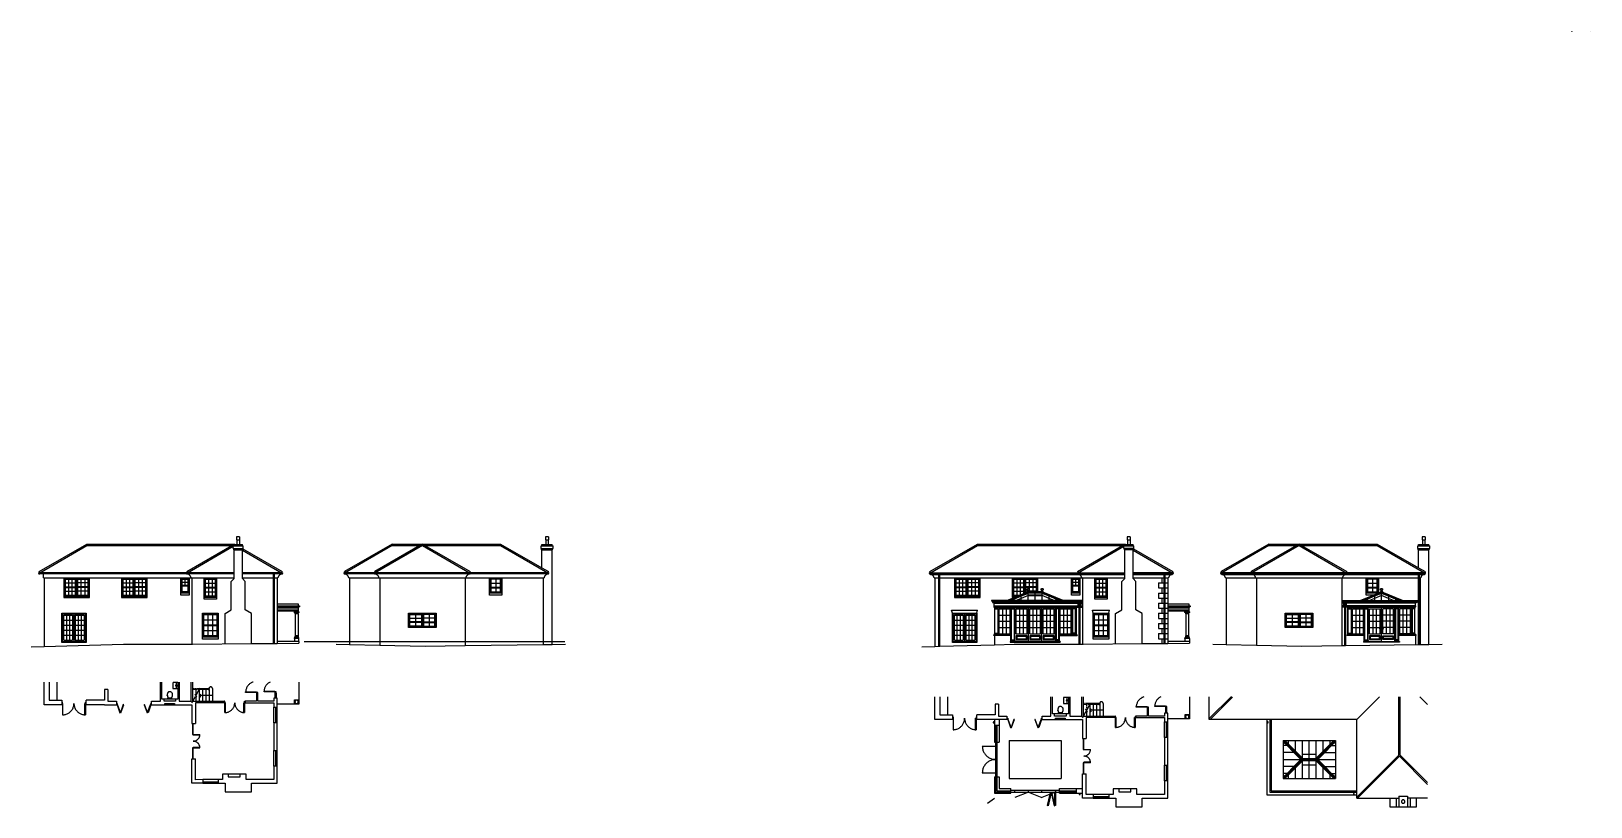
# Model space of a CAD drawing. Extents: x -71730 to 43516, y -8856 to 48457.
import ezdxf

# ---------------------------------------------------------------- set-up
doc = ezdxf.new("R2010")
doc.units = 0
doc.header["$MEASUREMENT"] = 0
doc.layers.get('0').update_dxf_attribs({"linetype": 'CONTINUOUS'})

msp = doc.modelspace()

# ---------------------------------------------------------------- linework, layer by layer
for p, q in [((42118, 48456), (42118, 48455)), ((42119, 48456), (42118, 48456)), ((42118, 48455), (42118, 48455)), ((42118, 48455), (42118, 48454)), ((42118, 48454), (42118, 48453)), ((42119, 48453), (42118, 48453)), ((42119, 48457), (42119, 48456)), ((42120, 48457), (42119, 48457)), ((42119, 48455), (42119, 48456)), ((42119, 48456), (42119, 48456)), ((42119, 48456), (42119, 48456)), ((42119, 48456), (42120, 48456)), ((42119, 48456), (42119, 48456)), ((42119, 48455), (42119, 48455)), ((42119, 48455), (42119, 48455)), ((42119, 48454), (42119, 48455)), ((42119, 48455), (42119, 48455)), ((42119, 48454), (42119, 48454)), ((42119, 48454), (42119, 48454)), ((42119, 48453), (42119, 48454)), ((42119, 48454), (42119, 48454)), ((42119, 48453), (42119, 48453)), ((42119, 48453), (42119, 48453)), ((42120, 48453), (42119, 48453)), ((42119, 48452), (42119, 48453)), ((42119, 48453), (42119, 48453)), ((42120, 48452), (42119, 48452)), ((42120, 48456), (42120, 48457)), ((42120, 48457), (42121, 48457)), ((42120, 48457), (42120, 48457)), ((42120, 48457), (42120, 48457)), ((42121, 48457), (42120, 48457)), ((42120, 48456), (42120, 48456)), ((42120, 48453), (42120, 48452)), ((42120, 48452), (42120, 48452)), ((42121, 48452), (42120, 48452)), ((42120, 48452), (42120, 48452)), ((42120, 48452), (42120, 48452)), ((42121, 48451), (42120, 48452)), ((42121, 48457), (42121, 48457)), ((42121, 48457), (42121, 48457)), ((42121, 48457), (42122, 48457)), ((42122, 48457), (42121, 48457)), ((42121, 48452), (42121, 48452)), ((42122, 48452), (42121, 48452)), ((42121, 48452), (42121, 48452)), ((42122, 48451), (42121, 48451)), ((42122, 48457), (42122, 48457)), ((42122, 48457), (42122, 48457)), ((42122, 48457), (42123, 48457)), ((42123, 48457), (42122, 48457)), ((42122, 48457), (42122, 48457)), ((42122, 48452), (42122, 48452)), ((42122, 48452), (42122, 48452)), ((42122, 48452), (42123, 48452)), ((42122, 48451), (42122, 48451)), ((42123, 48451), (42122, 48451)), ((42124, 48451), (42122, 48447)), ((42122, 48448), (42122, 48447)), ((42122, 48447), (42122, 48448)), ((42123, 48446), (42122, 48447)), ((42123, 48457), (42123, 48456)), ((42123, 48457), (42124, 48457)), ((42123, 48456), (42124, 48456)), ((42123, 48456), (42123, 48456)), ((42123, 48456), (42123, 48456)), ((42125, 48453), (42123, 48446)), ((42123, 48452), (42123, 48452)), ((42123, 48452), (42123, 48452)), ((42124, 48452), (42123, 48452)), ((42123, 48452), (42123, 48452)), ((42124, 48451), (42123, 48451)), ((42123, 48446), (42123, 48446)), ((42123, 48446), (42123, 48446)), ((42124, 48456), (42124, 48457)), ((42124, 48456), (42124, 48456)), ((42124, 48456), (42124, 48456)), ((42124, 48456), (42124, 48455)), ((42125, 48456), (42124, 48456)), ((42124, 48455), (42124, 48455)), ((42124, 48455), (42125, 48455)), ((42124, 48453), (42124, 48452)), ((42125, 48453), (42124, 48453)), ((42124, 48452), (42124, 48452)), ((42124, 48452), (42124, 48452)), ((42124, 48452), (42124, 48452)), ((42125, 48456), (42125, 48456)), ((42125, 48455), (42125, 48456)), ((42125, 48455), (42125, 48455)), ((42125, 48455), (42125, 48454)), ((42125, 48455), (42125, 48455)), ((42125, 48455), (42125, 48454)), ((42125, 48454), (42125, 48454)), ((42125, 48454), (42125, 48453)), ((42125, 48453), (42125, 48454)), ((42125, 48454), (42125, 48454)), ((42125, 48454), (42125, 48454)), ((42125, 48454), (42125, 48454)), ((42125, 48453), (42125, 48453)), ((42125, 48453), (42125, 48453)), ((42125, 48453), (42125, 48453)), ((42125, 48453), (42125, 48453)), ((43510, 48417), (43509, 48416)), ((43509, 48416), (43509, 48415)), ((43509, 48416), (43509, 48416)), ((43509, 48415), (43509, 48415)), ((43509, 48415), (43509, 48414)), ((43510, 48414), (43509, 48414)), ((43511, 48418), (43510, 48417)), ((43510, 48416), (43510, 48417)), ((43510, 48417), (43510, 48417)), ((43510, 48417), (43511, 48417)), ((43510, 48417), (43510, 48417)), ((43510, 48417), (43510, 48417)), ((43510, 48415), (43510, 48416)), ((43510, 48416), (43510, 48416)), ((43510, 48416), (43510, 48416)), ((43510, 48416), (43510, 48416)), ((43510, 48415), (43510, 48415)), ((43510, 48415), (43510, 48415)), ((43510, 48415), (43510, 48415)), ((43510, 48414), (43510, 48415)), ((43510, 48414), (43510, 48414)), ((43510, 48414), (43510, 48414)), ((43510, 48414), (43510, 48414)), ((43511, 48413), (43510, 48414)), ((43510, 48413), (43510, 48414)), ((43510, 48414), (43510, 48414)), ((43511, 48413), (43510, 48413)), ((43511, 48418), (43511, 48418)), ((43512, 48418), (43511, 48418)), ((43511, 48417), (43511, 48417)), ((43511, 48417), (43512, 48417)), ((43511, 48417), (43511, 48417)), ((43511, 48417), (43511, 48417)), ((43511, 48413), (43511, 48413)), ((43512, 48413), (43511, 48413)), ((43511, 48413), (43511, 48413)), ((43511, 48412), (43511, 48413)), ((43511, 48413), (43511, 48413)), ((43512, 48412), (43511, 48412)), ((43513, 48418), (43512, 48418)), ((43512, 48417), (43512, 48417)), ((43512, 48417), (43512, 48417)), ((43512, 48417), (43513, 48417)), ((43512, 48412), (43512, 48413)), ((43512, 48413), (43512, 48413)), ((43513, 48412), (43512, 48412)), ((43513, 48412), (43512, 48412)), ((43513, 48418), (43513, 48418)), ((43514, 48418), (43513, 48418)), ((43513, 48417), (43513, 48417)), ((43513, 48417), (43514, 48417)), ((43513, 48417), (43513, 48417)), ((43513, 48412), (43513, 48412)), ((43513, 48412), (43513, 48412)), ((43513, 48412), (43513, 48412)), ((43513, 48412), (43514, 48412)), ((43514, 48412), (43513, 48412)), ((43515, 48412), (43513, 48408)), ((43513, 48409), (43513, 48408)), ((43513, 48408), (43513, 48409)), ((43514, 48407), (43513, 48408)), ((43514, 48417), (43514, 48418)), ((43514, 48417), (43514, 48417)), ((43514, 48417), (43514, 48417)), ((43514, 48417), (43514, 48417)), ((43514, 48417), (43514, 48417)), ((43514, 48417), (43515, 48417)), ((43514, 48417), (43515, 48417)), ((43516, 48414), (43514, 48407)), ((43514, 48413), (43514, 48412)), ((43515, 48413), (43514, 48413)), ((43514, 48412), (43514, 48412)), ((43514, 48412), (43514, 48412)), ((43515, 48412), (43514, 48412)), ((43514, 48407), (43514, 48407)), ((43514, 48407), (43514, 48407)), ((43515, 48417), (43515, 48416)), ((43515, 48417), (43515, 48417)), ((43516, 48416), (43515, 48417)), ((43515, 48416), (43515, 48416)), ((43515, 48416), (43516, 48416)), ((43515, 48416), (43515, 48416)), ((43515, 48413), (43515, 48413)), ((43515, 48413), (43515, 48413)), ((43515, 48413), (43515, 48413)), ((43516, 48413), (43515, 48413)), ((43516, 48416), (43516, 48416)), ((43516, 48416), (43516, 48415)), ((43516, 48416), (43516, 48416)), ((43516, 48415), (43516, 48416)), ((43516, 48416), (43516, 48416)), ((43516, 48415), (43516, 48415)), ((43516, 48415), (43516, 48415)), ((43516, 48414), (43516, 48415)), ((43516, 48415), (43516, 48415)), ((43516, 48415), (43516, 48414)), ((43516, 48415), (43516, 48415)), ((43516, 48415), (43516, 48415)), ((43516, 48414), (43516, 48413)), ((43516, 48414), (43516, 48414)), ((43516, 48414), (43516, 48414)), ((43516, 48414), (43516, 48414)), ((43516, 48414), (43516, 48414)), ((43516, 48413), (43516, 48413)), ((-71142, 8522), (-67617, 10558)), ((-71096, 8441), (-67617, 10450)), ((-67617, 10558), (-56706, 10558)), ((-67617, 10450), (-56893, 10450)), ((-60231, 8522), (-56893, 10450)), ((-60185, 8441), (-56800, 10395)), ((-56893, 10450), (-56706, 10558)), ((-56800, 10395), (-56800, 10428)), ((-56800, 10428), (-56743, 10428)), ((-56800, 10222), (-56800, 10395)), ((-56743, 10428), (-56741, 10430)), ((-56743, 10428), (-56741, 10428)), ((-56741, 10430), (-56741, 10521)), ((-56741, 10521), (-56643, 10521)), ((-56741, 10428), (-56741, 10430)), ((-56741, 10428), (-56116, 10428)), ((-56706, 10558), (-56643, 10521)), ((-56643, 10521), (-56531, 10521)), ((-56551, 11096), (-56551, 10873)), ((-56326, 11096), (-56551, 11096)), ((-56551, 10873), (-56531, 10873)), ((-56531, 10873), (-56346, 10873)), ((-56531, 10873), (-56531, 10521)), ((-56531, 10521), (-56346, 10521)), ((-56346, 10873), (-56346, 10521)), ((-56326, 10873), (-56346, 10873)), ((-56346, 10521), (-56116, 10521)), ((-56326, 11096), (-56326, 10873)), ((-56116, 10428), (-56116, 10521)), ((-56116, 10428), (-56056, 10428)), ((-56056, 10222), (-56056, 10428)), ((-45059, 10558), (-48584, 8522)), ((-45059, 10450), (-48537, 8441)), ((-43011, 10450), (-46349, 8522)), ((-42824, 10450), (-46303, 8441)), ((-45059, 10558), (-42824, 10558)), ((-45059, 10450), (-43011, 10450)), ((-42824, 10558), (-43011, 10450)), ((-42824, 10558), (-37039, 10558)), ((-42824, 10558), (-42637, 10450)), ((-42824, 10450), (-39345, 8441)), ((-42637, 10450), (-39298, 8522)), ((-42637, 10450), (-37039, 10450)), ((-37039, 10558), (-33998, 8801)), ((-37039, 10450), (-33561, 8441)), ((-34057, 10428), (-33998, 10428)), ((-34057, 10222), (-34057, 10428)), ((-33998, 10428), (-33998, 10521)), ((-33998, 10521), (-33713, 10521)), ((-33998, 10428), (-33851, 10428)), ((-33851, 10428), (-33848, 10430)), ((-33851, 10428), (-33848, 10428)), ((-33848, 10428), (-33223, 10428)), ((-33508, 11096), (-33734, 11096)), ((-33734, 11096), (-33734, 10873)), ((-33734, 10873), (-33713, 10873)), ((-33713, 10873), (-33529, 10873)), ((-33713, 10873), (-33713, 10521)), ((-33713, 10521), (-33529, 10521)), ((-33508, 10873), (-33529, 10873)), ((-33529, 10873), (-33529, 10521)), ((-33529, 10521), (-33223, 10521)), ((-33508, 11096), (-33508, 10873)), ((-33223, 10428), (-33223, 10521)), ((-33223, 10428), (-33164, 10428)), ((-33164, 10222), (-33164, 10428)), ((-56764, 10222), (-56800, 10222)), ((-56764, 10222), (-56092, 10222)), ((-56764, 10128), (-56764, 10222)), ((-56741, 10128), (-56764, 10128)), ((-56741, 8441), (-56741, 10128)), ((-56741, 10128), (-56116, 10128)), ((-56116, 10109), (-56116, 10128)), ((-56116, 8441), (-56116, 10109)), ((-56116, 10109), (-53227, 8441)), ((-56092, 10203), (-56092, 10222)), ((-56092, 10222), (-56056, 10222)), ((-56092, 10203), (-53180, 8522)), ((-56092, 10128), (-56092, 10203)), ((-34057, 10222), (-34022, 10222)), ((-34022, 10222), (-33908, 10222)), ((-34022, 10128), (-34022, 10222)), ((-33998, 8801), (-33998, 10128)), ((-33998, 10128), (-33223, 10128)), ((-33908, 10222), (-33872, 10222)), ((-33872, 10222), (-33200, 10222)), ((-33223, 3362), (-33223, 10128)), ((-33200, 10222), (-33164, 10222)), ((-33200, 10128), (-33200, 10222)), ((-71189, 8441), (-71096, 8441)), ((-71189, 8441), (-71189, 8435)), ((-71189, 8435), (-71188, 8430)), ((-71188, 8430), (-71187, 8424)), ((-71187, 8424), (-71186, 8418)), ((-71186, 8418), (-71185, 8412)), ((-71185, 8412), (-71183, 8407)), ((-71183, 8407), (-71180, 8402)), ((-71180, 8402), (-71178, 8396)), ((-71178, 8396), (-71175, 8391)), ((-71175, 8391), (-71171, 8386)), ((-71171, 8386), (-71168, 8382)), ((-71168, 8382), (-71164, 8377)), ((-71164, 8377), (-71160, 8373)), ((-71160, 8373), (-71155, 8369)), ((-71155, 8369), (-71151, 8366)), ((-71151, 8366), (-71146, 8363)), ((-71146, 8363), (-71141, 8360)), ((-71096, 8441), (-71142, 8522)), ((-71141, 8360), (-71135, 8357)), ((-71135, 8357), (-71130, 8355)), ((-71130, 8355), (-71125, 8353)), ((-71125, 8353), (-71119, 8351)), ((-71119, 8351), (-71113, 8350)), ((-71113, 8350), (-71107, 8349)), ((-71107, 8349), (-71102, 8348)), ((-71102, 8348), (-71096, 8348)), ((-60278, 8441), (-71096, 8441)), ((-70823, 8348), (-71096, 8348)), ((-60185, 8348), (-70823, 8348)), ((-70823, 8067), (-70823, 8348)), ((-70823, 8067), (-70768, 8067)), ((-70768, 8067), (-69323, 8067)), ((-70768, 8067), (-70768, 2999)), ((-69323, 8067), (-67416, 8067)), ((-69323, 8067), (-69323, 6685)), ((-67416, 8067), (-65067, 8067)), ((-67416, 6685), (-67416, 8067)), ((-65067, 8067), (-65067, 6685)), ((-65067, 8067), (-63160, 8067)), ((-63160, 6685), (-63160, 8067)), ((-63160, 8067), (-60665, 8067)), ((-60665, 8067), (-60064, 8067)), ((-60665, 8017), (-60665, 8067)), ((-60185, 8441), (-60278, 8441)), ((-60278, 8441), (-60278, 8435)), ((-60278, 8435), (-60277, 8430)), ((-60277, 8430), (-60277, 8424)), ((-60277, 8424), (-60275, 8418)), ((-60275, 8418), (-60274, 8412)), ((-60274, 8412), (-60272, 8407)), ((-60272, 8407), (-60269, 8402)), ((-60269, 8402), (-60267, 8396)), ((-60267, 8396), (-60264, 8391)), ((-60264, 8391), (-60260, 8386)), ((-60260, 8386), (-60257, 8382)), ((-60257, 8382), (-60253, 8377)), ((-60253, 8377), (-60249, 8373)), ((-60249, 8373), (-60244, 8369)), ((-60244, 8369), (-60240, 8366)), ((-60240, 8366), (-60235, 8363)), ((-60235, 8363), (-60230, 8360)), ((-60231, 8522), (-60185, 8441)), ((-60230, 8360), (-60225, 8357)), ((-60225, 8357), (-60219, 8355)), ((-60219, 8355), (-60214, 8353)), ((-60214, 8353), (-60208, 8351)), ((-60208, 8351), (-60202, 8350)), ((-60202, 8350), (-60197, 8349)), ((-60197, 8349), (-60191, 8348)), ((-60191, 8348), (-60185, 8348)), ((-56741, 8441), (-60185, 8441)), ((-56741, 8348), (-60185, 8348)), ((-60162, 8341), (-60185, 8348)), ((-60139, 8333), (-60162, 8341)), ((-60117, 8323), (-60139, 8333)), ((-60095, 8312), (-60117, 8323)), ((-60074, 8300), (-60095, 8312)), ((-60054, 8286), (-60074, 8300)), ((-60064, 8067), (-60064, 6938)), ((-60064, 8067), (-59913, 8067)), ((-60035, 8271), (-60054, 8286)), ((-60018, 8255), (-60035, 8271)), ((-60001, 8237), (-60018, 8255)), ((-59985, 8219), (-60001, 8237)), ((-59971, 8200), (-59985, 8219)), ((-59957, 8179), (-59971, 8200)), ((-59946, 8158), (-59957, 8179)), ((-59935, 8136), (-59946, 8158)), ((-59926, 8114), (-59935, 8136)), ((-59919, 8091), (-59926, 8114)), ((-59913, 8067), (-59919, 8091)), ((-59913, 8067), (-59857, 8067)), ((-59857, 8067), (-59857, 3155)), ((-59857, 8067), (-58952, 8067)), ((-58952, 8067), (-58028, 8067)), ((-58952, 6633), (-58952, 8067)), ((-58028, 8067), (-58028, 6633)), ((-58028, 8067), (-56741, 8067)), ((-56741, 8348), (-56741, 8441)), ((-56741, 8067), (-56741, 8348)), ((-56741, 8012), (-56741, 8067)), ((-53227, 8441), (-56116, 8441)), ((-56116, 8348), (-56116, 8441)), ((-56116, 8067), (-56116, 8348)), ((-53817, 8348), (-56116, 8348)), ((-56116, 8067), (-53817, 8067)), ((-56116, 8012), (-56116, 8067)), ((-53817, 8067), (-53817, 8348)), ((-53747, 8348), (-53817, 8348)), ((-53817, 3223), (-53817, 8067)), ((-53747, 8067), (-53747, 8348)), ((-53227, 8348), (-53747, 8348)), ((-53747, 8067), (-53555, 8067)), ((-53747, 3223), (-53747, 8067)), ((-53555, 8067), (-53555, 6132)), ((-53555, 8067), (-53499, 8067)), ((-53493, 8091), (-53499, 8067)), ((-53486, 8114), (-53493, 8091)), ((-53477, 8136), (-53486, 8114)), ((-53466, 8158), (-53477, 8136)), ((-53454, 8179), (-53466, 8158)), ((-53441, 8200), (-53454, 8179)), ((-53427, 8219), (-53441, 8200)), ((-53411, 8237), (-53427, 8219)), ((-53394, 8255), (-53411, 8237)), ((-53376, 8271), (-53394, 8255)), ((-53357, 8286), (-53376, 8271)), ((-53337, 8300), (-53357, 8286)), ((-53317, 8312), (-53337, 8300)), ((-53295, 8323), (-53317, 8312)), ((-53273, 8333), (-53295, 8323)), ((-53250, 8341), (-53273, 8333)), ((-53227, 8348), (-53250, 8341)), ((-53227, 8441), (-53180, 8522)), ((-53227, 8441), (-53134, 8441)), ((-53227, 8348), (-53221, 8348)), ((-53221, 8348), (-53215, 8349)), ((-53215, 8349), (-53210, 8350)), ((-53210, 8350), (-53204, 8351)), ((-53204, 8351), (-53198, 8353)), ((-53198, 8353), (-53193, 8355)), ((-53193, 8355), (-53187, 8357)), ((-53187, 8357), (-53182, 8360)), ((-53182, 8360), (-53177, 8363)), ((-53177, 8363), (-53172, 8366)), ((-53172, 8366), (-53168, 8369)), ((-53168, 8369), (-53163, 8373)), ((-53163, 8373), (-53159, 8377)), ((-53159, 8377), (-53155, 8382)), ((-53155, 8382), (-53151, 8386)), ((-53151, 8386), (-53148, 8391)), ((-53148, 8391), (-53145, 8396)), ((-53145, 8396), (-53143, 8402)), ((-53143, 8402), (-53140, 8407)), ((-53140, 8407), (-53138, 8412)), ((-53138, 8412), (-53137, 8418)), ((-53137, 8418), (-53135, 8424)), ((-53135, 8424), (-53134, 8430)), ((-53134, 8435), (-53134, 8441)), ((-53134, 8430), (-53134, 8435)), ((-48537, 8441), (-48630, 8441)), ((-48630, 8441), (-48630, 8435)), ((-48630, 8435), (-48629, 8430)), ((-48629, 8430), (-48628, 8424)), ((-48628, 8424), (-48627, 8418)), ((-48627, 8418), (-48625, 8412)), ((-48625, 8412), (-48623, 8407)), ((-48623, 8407), (-48621, 8402)), ((-48621, 8402), (-48618, 8396)), ((-48618, 8396), (-48615, 8391)), ((-48615, 8391), (-48612, 8386)), ((-48612, 8386), (-48608, 8382)), ((-48608, 8382), (-48605, 8377)), ((-48605, 8377), (-48600, 8373)), ((-48600, 8373), (-48596, 8369)), ((-48596, 8369), (-48591, 8366)), ((-48591, 8366), (-48587, 8363)), ((-48587, 8363), (-48581, 8360)), ((-48537, 8441), (-48584, 8522)), ((-48581, 8360), (-48576, 8357)), ((-48576, 8357), (-48571, 8355)), ((-48571, 8355), (-48565, 8353)), ((-48565, 8353), (-48560, 8351)), ((-48560, 8351), (-48554, 8350)), ((-48554, 8350), (-48548, 8349)), ((-48548, 8349), (-48542, 8348)), ((-48542, 8348), (-48537, 8348)), ((-46395, 8441), (-48537, 8441)), ((-46302, 8348), (-48537, 8348)), ((-48513, 8341), (-48537, 8348)), ((-48490, 8333), (-48513, 8341)), ((-48468, 8323), (-48490, 8333)), ((-48447, 8312), (-48468, 8323)), ((-48426, 8300), (-48447, 8312)), ((-48406, 8286), (-48426, 8300)), ((-48387, 8271), (-48406, 8286)), ((-48369, 8255), (-48387, 8271)), ((-48352, 8237), (-48369, 8255)), ((-48337, 8219), (-48352, 8237)), ((-48322, 8200), (-48337, 8219)), ((-48309, 8179), (-48322, 8200)), ((-48297, 8158), (-48309, 8179)), ((-48287, 8136), (-48297, 8158)), ((-48278, 8114), (-48287, 8136)), ((-48270, 8091), (-48278, 8114)), ((-48264, 8067), (-48270, 8091)), ((-48264, 8067), (-48209, 8067)), ((-48209, 8067), (-46030, 8067)), ((-48209, 8067), (-48209, 3362)), ((-46303, 8441), (-46395, 8441)), ((-46395, 8441), (-46395, 8435)), ((-46395, 8435), (-46394, 8430)), ((-46394, 8430), (-46394, 8424)), ((-46394, 8424), (-46392, 8418)), ((-46392, 8418), (-46391, 8412)), ((-46391, 8412), (-46389, 8407)), ((-46389, 8407), (-46386, 8402)), ((-46386, 8402), (-46384, 8396)), ((-46384, 8396), (-46381, 8391)), ((-46381, 8391), (-46377, 8386)), ((-46377, 8386), (-46374, 8382)), ((-46374, 8382), (-46370, 8377)), ((-46370, 8377), (-46366, 8373)), ((-46366, 8373), (-46361, 8369)), ((-46361, 8369), (-46357, 8366)), ((-46357, 8366), (-46352, 8363)), ((-46352, 8363), (-46347, 8360)), ((-46303, 8441), (-46349, 8522)), ((-46347, 8360), (-46342, 8357)), ((-46342, 8357), (-46336, 8355)), ((-46336, 8355), (-46331, 8353)), ((-46331, 8353), (-46325, 8351)), ((-46325, 8351), (-46319, 8350)), ((-46319, 8350), (-46314, 8349)), ((-46314, 8349), (-46308, 8348)), ((-46308, 8348), (-46302, 8348)), ((-39345, 8441), (-46303, 8441)), ((-39346, 8348), (-46302, 8348)), ((-46279, 8341), (-46302, 8348)), ((-46256, 8333), (-46279, 8341)), ((-46234, 8323), (-46256, 8333)), ((-46212, 8312), (-46234, 8323)), ((-46191, 8300), (-46212, 8312)), ((-46171, 8286), (-46191, 8300)), ((-46153, 8271), (-46171, 8286)), ((-46135, 8255), (-46153, 8271)), ((-46118, 8237), (-46135, 8255)), ((-46102, 8219), (-46118, 8237)), ((-46088, 8200), (-46102, 8219)), ((-46074, 8179), (-46088, 8200)), ((-46063, 8158), (-46074, 8179)), ((-46052, 8136), (-46063, 8158)), ((-46043, 8114), (-46052, 8136)), ((-46036, 8091), (-46043, 8114)), ((-46030, 8067), (-46036, 8091)), ((-46030, 8067), (-45974, 8067)), ((-45974, 8067), (-39674, 8067)), ((-45974, 8067), (-45974, 3362)), ((-39674, 8067), (-39618, 8067)), ((-39674, 8067), (-39674, 3362)), ((-39612, 8091), (-39618, 8067)), ((-39618, 8067), (-37870, 8067)), ((-39605, 8114), (-39612, 8091)), ((-39596, 8136), (-39605, 8114)), ((-39585, 8158), (-39596, 8136)), ((-39573, 8179), (-39585, 8158)), ((-39560, 8200), (-39573, 8179)), ((-39546, 8219), (-39560, 8200)), ((-39530, 8237), (-39546, 8219)), ((-39513, 8255), (-39530, 8237)), ((-39495, 8271), (-39513, 8255)), ((-39476, 8286), (-39495, 8271)), ((-39456, 8300), (-39476, 8286)), ((-39436, 8312), (-39456, 8300)), ((-39414, 8323), (-39436, 8312)), ((-39392, 8333), (-39414, 8323)), ((-39369, 8341), (-39392, 8333)), ((-39346, 8348), (-39369, 8341)), ((-39346, 8348), (-39340, 8348)), ((-33561, 8348), (-39346, 8348)), ((-39345, 8441), (-39298, 8522)), ((-39253, 8441), (-39345, 8441)), ((-39340, 8348), (-39334, 8349)), ((-39334, 8349), (-39328, 8350)), ((-39328, 8350), (-39323, 8351)), ((-39323, 8351), (-39317, 8353)), ((-39317, 8353), (-39312, 8355)), ((-39312, 8355), (-39306, 8357)), ((-39306, 8357), (-39301, 8360)), ((-39301, 8360), (-39296, 8363)), ((-39296, 8363), (-39291, 8366)), ((-39291, 8366), (-39286, 8369)), ((-39286, 8369), (-39282, 8373)), ((-39282, 8373), (-39278, 8377)), ((-39278, 8377), (-39274, 8382)), ((-39274, 8382), (-39270, 8386)), ((-39270, 8386), (-39267, 8391)), ((-39267, 8391), (-39264, 8396)), ((-39264, 8396), (-39261, 8402)), ((-39261, 8402), (-39259, 8407)), ((-39259, 8407), (-39257, 8412)), ((-39257, 8412), (-39256, 8418)), ((-39256, 8418), (-39254, 8424)), ((-39254, 8424), (-39253, 8430)), ((-39253, 8435), (-39253, 8441)), ((-33561, 8441), (-39253, 8441)), ((-39253, 8430), (-39253, 8435)), ((-37870, 6938), (-37870, 8067)), ((-37870, 8067), (-36945, 8067)), ((-36945, 8067), (-33888, 8067)), ((-36945, 8067), (-36945, 6938)), ((-33998, 8801), (-33514, 8522)), ((-33888, 8067), (-33833, 8067)), ((-33888, 8067), (-33888, 3362)), ((-33827, 8091), (-33833, 8067)), ((-33819, 8114), (-33827, 8091)), ((-33810, 8136), (-33819, 8114)), ((-33800, 8158), (-33810, 8136)), ((-33788, 8179), (-33800, 8158)), ((-33775, 8200), (-33788, 8179)), ((-33760, 8219), (-33775, 8200)), ((-33745, 8237), (-33760, 8219)), ((-33728, 8255), (-33745, 8237)), ((-33710, 8271), (-33728, 8255)), ((-33691, 8286), (-33710, 8271)), ((-33671, 8300), (-33691, 8286)), ((-33650, 8312), (-33671, 8300)), ((-33629, 8323), (-33650, 8312)), ((-33607, 8333), (-33629, 8323)), ((-33584, 8341), (-33607, 8333)), ((-33561, 8348), (-33584, 8341)), ((-33561, 8441), (-33514, 8522)), ((-33561, 8441), (-33467, 8441)), ((-33561, 8348), (-33555, 8348)), ((-33555, 8348), (-33549, 8349)), ((-33549, 8349), (-33543, 8350)), ((-33543, 8350), (-33537, 8351)), ((-33537, 8351), (-33532, 8353)), ((-33532, 8353), (-33526, 8355)), ((-33526, 8355), (-33521, 8357)), ((-33521, 8357), (-33516, 8360)), ((-33516, 8360), (-33511, 8363)), ((-33511, 8363), (-33506, 8366)), ((-33506, 8366), (-33501, 8369)), ((-33501, 8369), (-33497, 8373)), ((-33497, 8373), (-33493, 8377)), ((-33493, 8377), (-33489, 8382)), ((-33489, 8382), (-33485, 8386)), ((-33485, 8386), (-33482, 8391)), ((-33482, 8391), (-33479, 8396)), ((-33479, 8396), (-33476, 8402)), ((-33476, 8402), (-33474, 8407)), ((-33474, 8407), (-33472, 8412)), ((-33472, 8412), (-33470, 8418)), ((-33470, 8418), (-33469, 8424)), ((-33469, 8424), (-33468, 8430)), ((-33468, 8430), (-33467, 8435)), ((-33467, 8435), (-33467, 8441)), ((-69273, 8017), (-69273, 6735)), ((-69273, 8017), (-68395, 8017)), ((-69223, 7967), (-69223, 7684)), ((-69223, 7967), (-68964, 7967)), ((-69223, 7684), (-69223, 7401)), ((-69223, 7684), (-68964, 7684)), ((-69223, 7401), (-68964, 7401)), ((-69223, 7351), (-69223, 7068)), ((-69223, 7351), (-68964, 7351)), ((-69223, 7068), (-69223, 6785)), ((-69223, 7068), (-68964, 7068)), ((-68964, 7967), (-68704, 7967)), ((-68964, 7967), (-68964, 7684)), ((-68964, 7684), (-68964, 7401)), ((-68964, 7684), (-68704, 7684)), ((-68964, 7401), (-68704, 7401)), ((-68964, 7351), (-68704, 7351)), ((-68964, 7351), (-68964, 7068)), ((-68964, 7068), (-68964, 6785)), ((-68964, 7068), (-68704, 7068)), ((-68704, 7967), (-68445, 7967)), ((-68704, 7684), (-68704, 7967)), ((-68704, 7684), (-68445, 7684)), ((-68704, 7401), (-68704, 7684)), ((-68704, 7401), (-68445, 7401)), ((-68704, 7068), (-68704, 7351)), ((-68704, 7351), (-68445, 7351)), ((-68704, 7068), (-68445, 7068)), ((-68704, 6785), (-68704, 7068)), ((-68445, 7684), (-68445, 7967)), ((-68445, 7401), (-68445, 7684)), ((-68445, 7068), (-68445, 7351)), ((-68445, 6785), (-68445, 7068)), ((-68395, 6735), (-68395, 8017)), ((-68345, 6735), (-68345, 8017)), ((-68345, 8017), (-67466, 8017)), ((-68295, 7684), (-68295, 7967)), ((-68295, 7967), (-68035, 7967)), ((-68035, 7684), (-68295, 7684)), ((-68295, 7401), (-68295, 7684)), ((-68035, 7401), (-68295, 7401)), ((-68295, 7068), (-68295, 7351)), ((-68035, 7351), (-68295, 7351)), ((-68035, 7068), (-68295, 7068)), ((-68295, 6785), (-68295, 7068)), ((-68035, 7967), (-67776, 7967)), ((-68035, 7684), (-68035, 7967)), ((-67776, 7684), (-68035, 7684)), ((-68035, 7401), (-68035, 7684)), ((-67776, 7401), (-68035, 7401)), ((-67776, 7351), (-68035, 7351)), ((-68035, 7068), (-68035, 7351)), ((-67776, 7068), (-68035, 7068)), ((-68035, 6785), (-68035, 7068)), ((-67776, 7967), (-67516, 7967)), ((-67776, 7967), (-67776, 7684)), ((-67776, 7684), (-67776, 7401)), ((-67516, 7684), (-67776, 7684)), ((-67516, 7401), (-67776, 7401)), ((-67516, 7351), (-67776, 7351)), ((-67776, 7351), (-67776, 7068)), ((-67776, 7068), (-67776, 6785)), ((-67516, 7068), (-67776, 7068)), ((-67516, 7684), (-67516, 7967)), ((-67516, 7401), (-67516, 7684)), ((-67516, 7068), (-67516, 7351)), ((-67516, 6785), (-67516, 7068)), ((-67466, 6735), (-67466, 8017)), ((-65017, 8017), (-65017, 6735)), ((-65017, 8017), (-64138, 8017)), ((-64967, 7967), (-64967, 7684)), ((-64967, 7967), (-64707, 7967)), ((-64967, 7684), (-64967, 7401)), ((-64967, 7684), (-64707, 7684)), ((-64967, 7401), (-64707, 7401)), ((-64967, 7351), (-64967, 7068)), ((-64967, 7351), (-64707, 7351)), ((-64967, 7068), (-64967, 6785)), ((-64967, 7068), (-64707, 7068)), ((-64707, 7967), (-64448, 7967)), ((-64707, 7967), (-64707, 7684)), ((-64707, 7684), (-64448, 7684)), ((-64707, 7684), (-64707, 7401)), ((-64707, 7401), (-64448, 7401)), ((-64707, 7351), (-64448, 7351)), ((-64707, 7351), (-64707, 7068)), ((-64707, 7068), (-64448, 7068)), ((-64707, 7068), (-64707, 6785)), ((-64448, 7684), (-64448, 7967)), ((-64448, 7967), (-64188, 7967)), ((-64448, 7684), (-64188, 7684)), ((-64448, 7401), (-64448, 7684)), ((-64448, 7401), (-64188, 7401)), ((-64448, 7068), (-64448, 7351)), ((-64448, 7351), (-64188, 7351)), ((-64448, 7068), (-64188, 7068)), ((-64448, 6785), (-64448, 7068)), ((-64188, 7684), (-64188, 7967)), ((-64188, 7401), (-64188, 7684)), ((-64188, 7068), (-64188, 7351)), ((-64188, 6785), (-64188, 7068)), ((-64138, 6735), (-64138, 8017)), ((-64088, 6735), (-64088, 8017)), ((-64088, 8017), (-63210, 8017)), ((-64038, 7684), (-64038, 7967)), ((-64038, 7967), (-63779, 7967)), ((-63779, 7684), (-64038, 7684)), ((-64038, 7401), (-64038, 7684)), ((-63779, 7401), (-64038, 7401)), ((-64038, 7068), (-64038, 7351)), ((-63779, 7351), (-64038, 7351)), ((-63779, 7068), (-64038, 7068)), ((-64038, 6785), (-64038, 7068)), ((-63779, 7967), (-63519, 7967)), ((-63779, 7684), (-63779, 7967)), ((-63519, 7684), (-63779, 7684)), ((-63779, 7401), (-63779, 7684)), ((-63519, 7401), (-63779, 7401)), ((-63519, 7351), (-63779, 7351)), ((-63779, 7068), (-63779, 7351)), ((-63519, 7068), (-63779, 7068)), ((-63779, 6785), (-63779, 7068)), ((-63519, 7967), (-63260, 7967)), ((-63519, 7967), (-63519, 7684)), ((-63519, 7684), (-63519, 7401)), ((-63260, 7684), (-63519, 7684)), ((-63260, 7401), (-63519, 7401)), ((-63519, 7351), (-63519, 7068)), ((-63260, 7351), (-63519, 7351)), ((-63519, 7068), (-63519, 6785)), ((-63260, 7068), (-63519, 7068)), ((-63260, 7684), (-63260, 7967)), ((-63260, 7401), (-63260, 7684)), ((-63260, 7068), (-63260, 7351)), ((-63260, 6785), (-63260, 7068)), ((-63210, 6735), (-63210, 8017)), ((-60665, 6938), (-60665, 8017)), ((-60665, 6792), (-60665, 6938)), ((-60064, 6938), (-60665, 6938)), ((-60615, 6988), (-60615, 8017)), ((-60615, 8017), (-60114, 8017)), ((-60114, 6988), (-60615, 6988)), ((-60565, 7748), (-60565, 7967)), ((-60565, 7967), (-60365, 7967)), ((-60565, 7528), (-60565, 7748)), ((-60565, 7748), (-60365, 7748)), ((-60565, 7528), (-60365, 7528)), ((-60565, 7478), (-60164, 7478)), ((-60565, 7038), (-60565, 7478)), ((-60164, 7038), (-60565, 7038)), ((-60365, 7967), (-60164, 7967)), ((-60365, 7967), (-60365, 7748)), ((-60365, 7748), (-60365, 7528)), ((-60365, 7748), (-60164, 7748)), ((-60365, 7528), (-60164, 7528)), ((-60164, 7967), (-60164, 7748)), ((-60164, 7748), (-60164, 7528)), ((-60164, 7478), (-60164, 7038)), ((-60114, 8017), (-60114, 6988)), ((-60064, 6938), (-60064, 6792)), ((-58902, 6683), (-58902, 8017)), ((-58902, 8017), (-58078, 8017)), ((-58852, 7671), (-58852, 7967)), ((-58852, 7967), (-58611, 7967)), ((-58852, 7375), (-58852, 7671)), ((-58852, 7671), (-58611, 7671)), ((-58852, 7375), (-58611, 7375)), ((-58852, 7029), (-58852, 7325)), ((-58852, 7325), (-58611, 7325)), ((-58852, 6733), (-58852, 7029)), ((-58852, 7029), (-58611, 7029)), ((-58611, 7967), (-58369, 7967)), ((-58611, 7671), (-58611, 7967)), ((-58611, 7375), (-58611, 7671)), ((-58611, 7671), (-58369, 7671)), ((-58611, 7375), (-58369, 7375)), ((-58611, 7325), (-58369, 7325)), ((-58611, 7029), (-58611, 7325)), ((-58611, 6733), (-58611, 7029)), ((-58611, 7029), (-58369, 7029)), ((-58369, 7967), (-58369, 7671)), ((-58369, 7967), (-58128, 7967)), ((-58369, 7671), (-58369, 7375)), ((-58369, 7671), (-58128, 7671)), ((-58369, 7375), (-58128, 7375)), ((-58369, 7325), (-58128, 7325)), ((-58369, 7325), (-58369, 7029)), ((-58369, 7029), (-58369, 6733)), ((-58369, 7029), (-58128, 7029)), ((-58128, 7967), (-58128, 7671)), ((-58128, 7671), (-58128, 7375)), ((-58128, 7325), (-58128, 7029)), ((-58128, 7029), (-58128, 6733)), ((-58078, 8017), (-58078, 6683)), ((-56944, 7787), (-56741, 8012)), ((-56944, 5699), (-56944, 7787)), ((-55913, 7787), (-56116, 8012)), ((-55913, 5699), (-55913, 7787)), ((-37870, 6792), (-37870, 6938)), ((-36945, 6938), (-37870, 6938)), ((-37820, 8017), (-37820, 6988)), ((-36995, 8017), (-37820, 8017)), ((-37820, 6988), (-36995, 6988)), ((-37408, 7967), (-37770, 7967)), ((-37770, 7967), (-37770, 7674)), ((-37770, 7674), (-37770, 7381)), ((-37770, 7674), (-37408, 7674)), ((-37770, 7381), (-37408, 7381)), ((-37770, 7331), (-37408, 7331)), ((-37770, 7331), (-37770, 7038)), ((-37770, 7038), (-37408, 7038)), ((-37045, 7967), (-37408, 7967)), ((-37408, 7967), (-37408, 7674)), ((-37408, 7674), (-37045, 7674)), ((-37408, 7674), (-37408, 7381)), ((-37408, 7381), (-37045, 7381)), ((-37408, 7331), (-37045, 7331)), ((-37408, 7331), (-37408, 7038)), ((-37408, 7038), (-37045, 7038)), ((-37045, 7674), (-37045, 7967)), ((-37045, 7381), (-37045, 7674)), ((-37045, 7038), (-37045, 7331)), ((-36995, 6988), (-36995, 8017)), ((-36945, 6938), (-36945, 6792)), ((-69323, 6685), (-67416, 6685)), ((-69323, 6685), (-69323, 6619)), ((-69323, 6619), (-67416, 6619)), ((-69273, 6735), (-68395, 6735)), ((-69223, 6785), (-68964, 6785)), ((-68964, 6785), (-68704, 6785)), ((-68704, 6785), (-68445, 6785)), ((-68345, 6735), (-67466, 6735)), ((-68295, 6785), (-68035, 6785)), ((-68035, 6785), (-67776, 6785)), ((-67776, 6785), (-67516, 6785)), ((-67416, 6619), (-67416, 6685)), ((-65067, 6685), (-65067, 6619)), ((-65067, 6685), (-63160, 6685)), ((-65067, 6619), (-63160, 6619)), ((-65017, 6735), (-64138, 6735)), ((-64967, 6785), (-64707, 6785)), ((-64707, 6785), (-64448, 6785)), ((-64448, 6785), (-64188, 6785)), ((-64088, 6735), (-63210, 6735)), ((-64038, 6785), (-63779, 6785)), ((-63779, 6785), (-63519, 6785)), ((-63519, 6785), (-63260, 6785)), ((-63160, 6619), (-63160, 6685)), ((-60064, 6792), (-60665, 6792)), ((-58952, 6487), (-58952, 6633)), ((-58952, 6633), (-58028, 6633)), ((-58028, 6487), (-58952, 6487)), ((-58902, 6683), (-58078, 6683)), ((-58852, 6733), (-58611, 6733)), ((-58611, 6733), (-58369, 6733)), ((-58369, 6733), (-58128, 6733)), ((-58028, 6633), (-58028, 6487)), ((-53555, 6132), (-53555, 5987)), ((-53555, 6132), (-51992, 6132)), ((-53555, 5987), (-51992, 5987)), ((-53555, 5987), (-53555, 5909)), ((-51923, 5909), (-53555, 5909)), ((-53555, 5909), (-53555, 5837)), ((-53555, 5837), (-53555, 5694)), ((-53555, 5837), (-52000, 5837)), ((-52000, 5837), (-51923, 5909)), ((-52000, 5837), (-52000, 5694)), ((-51992, 6132), (-51992, 5987)), ((-51992, 5987), (-51898, 5987)), ((-51898, 5909), (-51923, 5909)), ((-51898, 5987), (-51898, 5909)), ((-36945, 6792), (-37870, 6792)), ((-69474, 5460), (-67669, 5460)), ((-69474, 3362), (-69474, 5460)), ((-69424, 5410), (-68572, 5410)), ((-69424, 3362), (-69424, 5410)), ((-69324, 5310), (-69107, 5310)), ((-69324, 4941), (-69324, 5310)), ((-69324, 4571), (-69324, 4941)), ((-69324, 4941), (-69107, 4941)), ((-69107, 5310), (-68889, 5310)), ((-69107, 4941), (-69107, 5310)), ((-69107, 4571), (-69107, 4941)), ((-69107, 4941), (-68889, 4941)), ((-68889, 5310), (-68889, 4941)), ((-68889, 5310), (-68672, 5310)), ((-68889, 4941), (-68889, 4571)), ((-68889, 4941), (-68672, 4941)), ((-68672, 5310), (-68672, 4941)), ((-68672, 4941), (-68672, 4571)), ((-68572, 5410), (-67719, 5410)), ((-68572, 5410), (-68572, 3362)), ((-68472, 5310), (-68254, 5310)), ((-68472, 5310), (-68472, 4941)), ((-68472, 4941), (-68472, 4571)), ((-68472, 4941), (-68254, 4941)), ((-68254, 5310), (-68254, 4941)), ((-68254, 5310), (-68037, 5310)), ((-68254, 4941), (-68037, 4941)), ((-68254, 4941), (-68254, 4571)), ((-68037, 5310), (-67819, 5310)), ((-68037, 5310), (-68037, 4941)), ((-68037, 4941), (-68037, 4571)), ((-68037, 4941), (-67819, 4941)), ((-67819, 5310), (-67819, 4941)), ((-67819, 4941), (-67819, 4571)), ((-67719, 5410), (-67719, 3362)), ((-67669, 5460), (-67669, 3362)), ((-59065, 5447), (-57913, 5447)), ((-59065, 3690), (-59065, 5447)), ((-59015, 3740), (-59015, 5397)), ((-59015, 5397), (-57963, 5397)), ((-58965, 4970), (-58965, 5347)), ((-58965, 5347), (-58647, 5347)), ((-58965, 4970), (-58647, 4970)), ((-58965, 4593), (-58965, 4970)), ((-58647, 5347), (-58330, 5347)), ((-58647, 4970), (-58647, 5347)), ((-58647, 4970), (-58330, 4970)), ((-58647, 4593), (-58647, 4970)), ((-58330, 5347), (-58013, 5347)), ((-58330, 5347), (-58330, 4970)), ((-58330, 4970), (-58330, 4593)), ((-58330, 4970), (-58013, 4970)), ((-58013, 5347), (-58013, 4970)), ((-58013, 4970), (-58013, 4593)), ((-57963, 5397), (-57963, 3740)), ((-57913, 5447), (-57913, 3690)), ((-57408, 5435), (-56944, 5699)), ((-57408, 3189), (-57408, 5435)), ((-55449, 5435), (-55913, 5699)), ((-55449, 3202), (-55449, 5435)), ((-53555, 5694), (-52000, 5694)), ((-53555, 5694), (-53555, 5664)), ((-53555, 5664), (-53555, 5630)), ((-53555, 5664), (-52000, 5664)), ((-53555, 5630), (-52000, 5630)), ((-53555, 5630), (-53555, 5607)), ((-53555, 5607), (-53555, 3362)), ((-52264, 5607), (-53555, 5607)), ((-52286, 5539), (-52287, 5531)), ((-52287, 5531), (-52285, 5539)), ((-52287, 5523), (-52287, 5531)), ((-52287, 5531), (-52287, 5523)), ((-52285, 5515), (-52287, 5523)), ((-52287, 5523), (-52286, 5515)), ((-52286, 5539), (-52283, 5547)), ((-52283, 5507), (-52286, 5515)), ((-52285, 5539), (-52283, 5547)), ((-52283, 5508), (-52285, 5515)), ((-52283, 5547), (-52279, 5554)), ((-52283, 5547), (-52279, 5554)), ((-52279, 5501), (-52283, 5508)), ((-52279, 5501), (-52283, 5507)), ((-52281, 5530), (-52280, 5538)), ((-52281, 5523), (-52281, 5530)), ((-52280, 5516), (-52281, 5523)), ((-52280, 5538), (-52278, 5545)), ((-52278, 5510), (-52280, 5516)), ((-52279, 5554), (-52274, 5561)), ((-52274, 5561), (-52279, 5554)), ((-52275, 5494), (-52279, 5501)), ((-52275, 5495), (-52279, 5501)), ((-52278, 5545), (-52274, 5551)), ((-52275, 5503), (-52278, 5510)), ((-52271, 5498), (-52275, 5503)), ((-52269, 5489), (-52275, 5495)), ((-52269, 5489), (-52275, 5494)), ((-52274, 5561), (-52268, 5567)), ((-52274, 5561), (-52268, 5567)), ((-52274, 5551), (-52270, 5557)), ((-52266, 5493), (-52271, 5498)), ((-52270, 5557), (-52265, 5563)), ((-52263, 5485), (-52269, 5489)), ((-52263, 5485), (-52269, 5489)), ((-52268, 5567), (-52261, 5572)), ((-52268, 5567), (-52261, 5572)), ((-52260, 5489), (-52266, 5493)), ((-52265, 5563), (-52258, 5567)), ((-52264, 5536), (-52265, 5531)), ((-52264, 5536), (-52265, 5531)), ((-52265, 5526), (-52265, 5531)), ((-52265, 5526), (-52265, 5531)), ((-52265, 5522), (-52265, 5526)), ((-52265, 5526), (-52265, 5522)), ((-52265, 5522), (-52264, 5517)), ((-52263, 5517), (-52265, 5522)), ((-52263, 5608), (-52264, 5608)), ((-52264, 5608), (-52264, 5607)), ((-52264, 5607), (-52264, 5607)), ((-52263, 5607), (-52264, 5607)), ((-52263, 5607), (-52264, 5607)), ((-52264, 5607), (-52264, 5600)), ((-52263, 5600), (-52264, 5600)), ((-52264, 5600), (-52263, 5600)), ((-52264, 5600), (-52264, 5600)), ((-52264, 5536), (-52262, 5540)), ((-52264, 5536), (-52262, 5540)), ((-52264, 5517), (-52262, 5513)), ((-51993, 5608), (-52263, 5608)), ((-52263, 5608), (-52263, 5607)), ((-51993, 5607), (-52263, 5607)), ((-52263, 5607), (-52263, 5607)), ((-51976, 5607), (-52263, 5607)), ((-52263, 5607), (-52263, 5600)), ((-52263, 5600), (-52259, 5600)), ((-51976, 5600), (-52263, 5600)), ((-52263, 5600), (-52263, 5600)), ((-52262, 5513), (-52263, 5517)), ((-52256, 5482), (-52263, 5485)), ((-52257, 5482), (-52263, 5485)), ((-52260, 5545), (-52262, 5540)), ((-52262, 5540), (-52259, 5544)), ((-52262, 5513), (-52259, 5510)), ((-52259, 5510), (-52262, 5513)), ((-52261, 5572), (-52254, 5576)), ((-52261, 5572), (-52254, 5576)), ((-52260, 5545), (-52256, 5548)), ((-52260, 5530), (-52259, 5534)), ((-52260, 5526), (-52260, 5530)), ((-52260, 5523), (-52260, 5526)), ((-52259, 5519), (-52260, 5523)), ((-52255, 5487), (-52260, 5489)), ((-52259, 5600), (-52258, 5600)), ((-52259, 5600), (-52259, 5599)), ((-52259, 5599), (-52258, 5598)), ((-52259, 5544), (-52256, 5548)), ((-52259, 5534), (-52258, 5538)), ((-52258, 5516), (-52259, 5519)), ((-52256, 5507), (-52259, 5510)), ((-52259, 5510), (-52256, 5506)), ((-51981, 5600), (-52258, 5600)), ((-52258, 5600), (-52258, 5599)), ((-52258, 5598), (-52258, 5599)), ((-52258, 5598), (-52258, 5597)), ((-52258, 5598), (-52258, 5597)), ((-52258, 5597), (-52258, 5597)), ((-52258, 5597), (-52258, 5597)), ((-52257, 5596), (-52258, 5597)), ((-52258, 5597), (-52258, 5596)), ((-52258, 5596), (-52257, 5595)), ((-52258, 5567), (-52252, 5570)), ((-52258, 5538), (-52256, 5542)), ((-52256, 5512), (-52258, 5516)), ((-52257, 5596), (-52257, 5595)), ((-52257, 5595), (-52256, 5594)), ((-52257, 5594), (-52257, 5595)), ((-52257, 5594), (-52256, 5593)), ((-52250, 5479), (-52257, 5482)), ((-52256, 5594), (-52256, 5593)), ((-52256, 5593), (-52255, 5592)), ((-52255, 5592), (-52256, 5593)), ((-52256, 5548), (-52252, 5552)), ((-52252, 5552), (-52256, 5548)), ((-52256, 5542), (-52253, 5545)), ((-52253, 5510), (-52256, 5512)), ((-52253, 5504), (-52256, 5507)), ((-52256, 5506), (-52253, 5504)), ((-52249, 5480), (-52256, 5482)), ((-52255, 5592), (-52254, 5592)), ((-52255, 5592), (-52253, 5592)), ((-52248, 5485), (-52255, 5487)), ((-52254, 5592), (-52253, 5591)), ((-52254, 5576), (-52245, 5578)), ((-52254, 5576), (-52245, 5578)), ((-52252, 5552), (-52254, 5550)), ((-52253, 5592), (-52252, 5591)), ((-52253, 5591), (-52251, 5590)), ((-52253, 5545), (-52250, 5548)), ((-52250, 5508), (-52253, 5510)), ((-52249, 5502), (-52253, 5504)), ((-52253, 5504), (-52249, 5502)), ((-52251, 5590), (-52252, 5591)), ((-52252, 5570), (-52244, 5573)), ((-52252, 5552), (-52248, 5554)), ((-52252, 5552), (-52249, 5554)), ((-52250, 5553), (-52252, 5552)), ((-52251, 5590), (-52250, 5589)), ((-52251, 5590), (-52250, 5589)), ((-52250, 5589), (-52249, 5588)), ((-52250, 5589), (-52249, 5588)), ((-52249, 5554), (-52250, 5553)), ((-52250, 5548), (-52246, 5550)), ((-52247, 5506), (-52250, 5508)), ((-52249, 5588), (-52248, 5587)), ((-52249, 5588), (-52248, 5587)), ((-52247, 5555), (-52249, 5554)), ((-52248, 5554), (-52249, 5554)), ((-52246, 5501), (-52249, 5502)), ((-52249, 5502), (-52246, 5501)), ((-52242, 5479), (-52249, 5480)), ((-52242, 5478), (-52250, 5479)), ((-52248, 5587), (-52248, 5586)), ((-52248, 5587), (-52247, 5586)), ((-52248, 5586), (-52247, 5584)), ((-52248, 5554), (-52243, 5556)), ((-52247, 5555), (-52248, 5554)), ((-52242, 5484), (-52248, 5485)), ((-52247, 5586), (-52247, 5584)), ((-52247, 5584), (-52246, 5583)), ((-52247, 5584), (-52247, 5583)), ((-52247, 5583), (-52246, 5582)), ((-52247, 5555), (-52245, 5556)), ((-52245, 5555), (-52247, 5555)), ((-52244, 5505), (-52247, 5506)), ((-52246, 5583), (-52246, 5582)), ((-52246, 5582), (-52246, 5580)), ((-52246, 5582), (-52245, 5580)), ((-52246, 5580), (-52246, 5579)), ((-52246, 5579), (-52245, 5578)), ((-52246, 5579), (-52245, 5579)), ((-52246, 5550), (-52242, 5552)), ((-52246, 5527), (-52245, 5529)), ((-52245, 5529), (-52246, 5527)), ((-52246, 5527), (-52246, 5527)), ((-52246, 5527), (-52246, 5527)), ((-52246, 5524), (-52246, 5527)), ((-52246, 5525), (-52246, 5527)), ((-52246, 5524), (-52246, 5525)), ((-52245, 5522), (-52246, 5524)), ((-52245, 5522), (-52246, 5524)), ((-52242, 5500), (-52246, 5501)), ((-52246, 5501), (-52242, 5500)), ((-52245, 5580), (-52245, 5579)), ((-52245, 5578), (-52245, 5579)), ((-52245, 5579), (-52244, 5579)), ((-52245, 5579), (-52245, 5579)), ((-52245, 5579), (-52244, 5579)), ((-52245, 5578), (-52243, 5579)), ((-52245, 5578), (-52245, 5579)), ((-52245, 5578), (-52245, 5578)), ((-52245, 5578), (-52245, 5578)), ((-52245, 5578), (-52245, 5578)), ((-52245, 5578), (-52245, 5578)), ((-52245, 5578), (-52245, 5578)), ((-52245, 5578), (-51995, 5578)), ((-52245, 5578), (-52245, 5578)), ((-52245, 5556), (-52245, 5555)), ((-52243, 5556), (-52245, 5556)), ((-52245, 5529), (-52244, 5531)), ((-52244, 5531), (-52245, 5529)), ((-52245, 5529), (-52245, 5529)), ((-52245, 5521), (-52245, 5522)), ((-52243, 5519), (-52245, 5522)), ((-52245, 5522), (-52245, 5522)), ((-52244, 5520), (-52245, 5521)), ((-52244, 5579), (-52243, 5579)), ((-52244, 5573), (-52236, 5574)), ((-52243, 5533), (-52244, 5532)), ((-52244, 5531), (-52243, 5533)), ((-52244, 5531), (-52244, 5532)), ((-52244, 5531), (-52244, 5531)), ((-52243, 5519), (-52244, 5520)), ((-52241, 5504), (-52244, 5505)), ((-51997, 5579), (-52243, 5579)), ((-52240, 5557), (-52243, 5556)), ((-52240, 5557), (-52243, 5556)), ((-52243, 5556), (-52239, 5557)), ((-52243, 5533), (-52241, 5535)), ((-52243, 5533), (-52242, 5534)), ((-52243, 5533), (-52243, 5533)), ((-52243, 5533), (-52243, 5533)), ((-52243, 5533), (-52243, 5533)), ((-52242, 5518), (-52243, 5519)), ((-52243, 5519), (-52242, 5518)), ((-52243, 5519), (-52243, 5519)), ((-52242, 5552), (-52237, 5553)), ((-52242, 5534), (-52241, 5535)), ((-52242, 5518), (-52242, 5518)), ((-52242, 5518), (-52242, 5518)), ((-52241, 5517), (-52242, 5518)), ((-52241, 5518), (-52242, 5518)), ((-52238, 5500), (-52242, 5500)), ((-52238, 5500), (-52242, 5500)), ((-52236, 5484), (-52242, 5484)), ((-52235, 5479), (-52242, 5479)), ((-52235, 5479), (-52242, 5478)), ((-52241, 5535), (-52238, 5536)), ((-52241, 5535), (-52238, 5536)), ((-52241, 5535), (-52241, 5535)), ((-52241, 5528), (-52240, 5529)), ((-52241, 5527), (-52241, 5528)), ((-52241, 5528), (-52241, 5528)), ((-52241, 5525), (-52241, 5526)), ((-52241, 5526), (-52241, 5526)), ((-52241, 5524), (-52241, 5525)), ((-52241, 5523), (-52241, 5524)), ((-52241, 5523), (-52241, 5523)), ((-52241, 5517), (-52241, 5518)), ((-52240, 5517), (-52241, 5517)), ((-52238, 5504), (-52241, 5504)), ((-52238, 5558), (-52240, 5557)), ((-52239, 5557), (-52240, 5557)), ((-52240, 5529), (-52239, 5530)), ((-52240, 5529), (-52240, 5529)), ((-52240, 5529), (-52240, 5529)), ((-52240, 5529), (-52240, 5529)), ((-52240, 5522), (-52240, 5523)), ((-52240, 5522), (-52240, 5522)), ((-52239, 5516), (-52240, 5517)), ((-52239, 5516), (-52240, 5517)), ((-52238, 5434), (-52240, 5430)), ((-51999, 5430), (-52240, 5430)), ((-52240, 5430), (-52240, 5424)), ((-52240, 5424), (-52240, 5420)), ((-52240, 5420), (-52239, 5417)), ((-52239, 5557), (-52238, 5557)), ((-52239, 5530), (-52238, 5531)), ((-52239, 5522), (-52239, 5522)), ((-52239, 5522), (-52239, 5522)), ((-52239, 5522), (-52239, 5522)), ((-52239, 5522), (-52239, 5522)), ((-52239, 5516), (-52238, 5516)), ((-52239, 5516), (-52239, 5516)), ((-52239, 5417), (-52238, 5415)), ((-52232, 5558), (-52238, 5558)), ((-52238, 5557), (-52236, 5558)), ((-52238, 5536), (-52236, 5537)), ((-52238, 5536), (-52236, 5537)), ((-52238, 5531), (-52237, 5532)), ((-52235, 5505), (-52238, 5504)), ((-52238, 5500), (-52234, 5501)), ((-52238, 5500), (-52234, 5500)), ((-52236, 5437), (-52238, 5434)), ((-52001, 5415), (-52238, 5415)), ((-52238, 5415), (-52236, 5413)), ((-52237, 5553), (-52232, 5553)), ((-52237, 5532), (-52235, 5533)), ((-52236, 5574), (-52225, 5574)), ((-52236, 5558), (-52232, 5558)), ((-52235, 5558), (-52236, 5558)), ((-52236, 5537), (-52233, 5537)), ((-52236, 5537), (-52233, 5537)), ((-52229, 5485), (-52236, 5484)), ((-52232, 5439), (-52236, 5437)), ((-52236, 5413), (-52235, 5412)), ((-52235, 5533), (-52233, 5533)), ((-52232, 5506), (-52235, 5505)), ((-52228, 5480), (-52235, 5479)), ((-52234, 5479), (-52235, 5479)), ((-52235, 5412), (-52233, 5412)), ((-52230, 5502), (-52234, 5500)), ((-52230, 5502), (-52234, 5501)), ((-52228, 5480), (-52234, 5479)), ((-52234, 5479), (-52234, 5478)), ((-52234, 5478), (-52231, 5475)), ((-52233, 5537), (-52231, 5537)), ((-52233, 5537), (-52231, 5537)), ((-52233, 5533), (-52232, 5533)), ((-52233, 5412), (-52231, 5411)), ((-52227, 5557), (-52232, 5558)), ((-52227, 5557), (-52232, 5558)), ((-52232, 5553), (-52228, 5553)), ((-52232, 5533), (-52230, 5532)), ((-52230, 5507), (-52232, 5506)), ((-52228, 5440), (-52232, 5439)), ((-52231, 5537), (-52228, 5537)), ((-52231, 5537), (-52228, 5536)), ((-52231, 5475), (-52228, 5473)), ((-52008, 5411), (-52231, 5411)), ((-52231, 5411), (-52231, 5410)), ((-52231, 5410), (-52231, 5409)), ((-52231, 5409), (-52231, 5408)), ((-52231, 5408), (-52230, 5407)), ((-52230, 5532), (-52228, 5531)), ((-52227, 5509), (-52230, 5507)), ((-52227, 5503), (-52230, 5502)), ((-52227, 5503), (-52230, 5502)), ((-52230, 5407), (-52230, 5407)), ((-52230, 5407), (-52230, 5406)), ((-52230, 5406), (-52229, 5405)), ((-52224, 5487), (-52229, 5485)), ((-52229, 5405), (-52229, 5405)), ((-52229, 5405), (-52228, 5404)), ((-52228, 5553), (-52223, 5551)), ((-52228, 5537), (-52226, 5535)), ((-52228, 5536), (-52226, 5535)), ((-52228, 5531), (-52226, 5530)), ((-52222, 5482), (-52228, 5480)), ((-52228, 5480), (-52224, 5481)), ((-52228, 5473), (-52225, 5472)), ((-52224, 5440), (-52228, 5440)), ((-52228, 5404), (-52227, 5403)), ((-52228, 5404), (-52228, 5404)), ((-52221, 5556), (-52227, 5557)), ((-52227, 5557), (-52221, 5556)), ((-52225, 5511), (-52227, 5509)), ((-52224, 5506), (-52227, 5503)), ((-52224, 5505), (-52227, 5503)), ((-52227, 5403), (-52226, 5403)), ((-52226, 5535), (-52224, 5534)), ((-52223, 5534), (-52226, 5535)), ((-52226, 5530), (-52225, 5529)), ((-52226, 5403), (-52225, 5403)), ((-52225, 5574), (-52211, 5574)), ((-52225, 5529), (-52224, 5527)), ((-52224, 5513), (-52225, 5511)), ((-52225, 5472), (-52221, 5471)), ((-52225, 5403), (-52224, 5403)), ((-52223, 5534), (-52224, 5534)), ((-52224, 5527), (-52223, 5525)), ((-52223, 5515), (-52224, 5513)), ((-52222, 5508), (-52224, 5506)), ((-52222, 5508), (-52224, 5505)), ((-52218, 5490), (-52224, 5487)), ((-52224, 5481), (-52222, 5482)), ((-52224, 5481), (-52224, 5481)), ((-52016, 5481), (-52224, 5481)), ((-52220, 5440), (-52224, 5440)), ((-52014, 5403), (-52224, 5403)), ((-52224, 5403), (-52224, 3776)), ((-52223, 5551), (-52218, 5549)), ((-52223, 5534), (-52223, 5534)), ((-52223, 5534), (-52221, 5532)), ((-52223, 5534), (-52221, 5532)), ((-52223, 5525), (-52222, 5523)), ((-52222, 5518), (-52223, 5515)), ((-52222, 5523), (-52222, 5520)), ((-52222, 5520), (-52222, 5518)), ((-52220, 5511), (-52222, 5508)), ((-52222, 5508), (-52220, 5511)), ((-52216, 5486), (-52222, 5482)), ((-52215, 5485), (-52222, 5482)), ((-52222, 5482), (-52222, 5482)), ((-52216, 5554), (-52221, 5556)), ((-52221, 5556), (-52216, 5554)), ((-52221, 5556), (-52221, 5556)), ((-52221, 5556), (-52221, 5556)), ((-52221, 5532), (-52220, 5530)), ((-52221, 5532), (-52220, 5529)), ((-52221, 5471), (-52217, 5471)), ((-52220, 5530), (-52220, 5530)), ((-52220, 5530), (-52220, 5529)), ((-52220, 5529), (-52218, 5526)), ((-52220, 5529), (-52219, 5526)), ((-52219, 5514), (-52220, 5511)), ((-52219, 5514), (-52220, 5511)), ((-52220, 5511), (-52220, 5511)), ((-52217, 5471), (-52220, 5440)), ((-52019, 5440), (-52220, 5440)), ((-52219, 5526), (-52218, 5523)), ((-52218, 5517), (-52219, 5514)), ((-52218, 5517), (-52219, 5514)), ((-52218, 5549), (-52214, 5547)), ((-52218, 5526), (-52218, 5523)), ((-52218, 5526), (-52218, 5526)), ((-52218, 5523), (-52218, 5520)), ((-52218, 5523), (-52217, 5520)), ((-52217, 5520), (-52218, 5517)), ((-52218, 5520), (-52218, 5517)), ((-52214, 5493), (-52218, 5490)), ((-52021, 5471), (-52217, 5471)), ((-52216, 5554), (-52212, 5551)), ((-52212, 5551), (-52216, 5554)), ((-52211, 5551), (-52216, 5554)), ((-52210, 5490), (-52216, 5486)), ((-52215, 5485), (-52210, 5490)), ((-52214, 5547), (-52210, 5543)), ((-52209, 5498), (-52214, 5493)), ((-52212, 5551), (-52211, 5550)), ((-52212, 5551), (-52211, 5551)), ((-52211, 5551), (-52212, 5551)), ((-52211, 5574), (-52189, 5574)), ((-52211, 5551), (-52211, 5551)), ((-52211, 5551), (-52211, 5551)), ((-52211, 5551), (-52189, 5548)), ((-52211, 5551), (-52208, 5547)), ((-52211, 5551), (-52211, 5551)), ((-52211, 5550), (-52208, 5547)), ((-52210, 5543), (-52207, 5539)), ((-52209, 5491), (-52210, 5490)), ((-52210, 5490), (-52209, 5491)), ((-52210, 5490), (-52210, 5490)), ((-52206, 5503), (-52209, 5498)), ((-52206, 5495), (-52209, 5491)), ((-52209, 5491), (-52205, 5494)), ((-52209, 5491), (-52209, 5491)), ((-52031, 5491), (-52209, 5491)), ((-52208, 5547), (-52207, 5547)), ((-52207, 5547), (-52208, 5547)), ((-52207, 5547), (-52207, 5546)), ((-52207, 5547), (-52207, 5546)), ((-52207, 5546), (-52206, 5546)), ((-52207, 5546), (-52206, 5546)), ((-52207, 5539), (-52205, 5535)), ((-52206, 5545), (-52206, 5546)), ((-52206, 5546), (-52206, 5546)), ((-52206, 5546), (-52206, 5546)), ((-52206, 5546), (-52205, 5545)), ((-52205, 5544), (-52206, 5545)), ((-52204, 5508), (-52206, 5503)), ((-52205, 5495), (-52206, 5495)), ((-52205, 5545), (-52205, 5544)), ((-52205, 5544), (-52204, 5544)), ((-52204, 5544), (-52205, 5544)), ((-52205, 5535), (-52203, 5530)), ((-52205, 5495), (-52203, 5498)), ((-52204, 5498), (-52205, 5495)), ((-52205, 5495), (-52205, 5495)), ((-52205, 5494), (-52205, 5495)), ((-52204, 5544), (-52203, 5542)), ((-52204, 5544), (-52204, 5544)), ((-52204, 5544), (-52204, 5543)), ((-52204, 5543), (-52203, 5542)), ((-52202, 5513), (-52204, 5508)), ((-52202, 5500), (-52204, 5498)), ((-52204, 5498), (-52203, 5498)), ((-52203, 5542), (-52200, 5537)), ((-52203, 5542), (-52200, 5537)), ((-52203, 5530), (-52202, 5524)), ((-52203, 5498), (-52202, 5500)), ((-52202, 5524), (-52201, 5519)), ((-52201, 5519), (-52202, 5513)), ((-52199, 5506), (-52202, 5500)), ((-52202, 5500), (-52199, 5506)), ((-52202, 5500), (-52202, 5500)), ((-52202, 5500), (-52202, 5500)), ((-52202, 5500), (-52202, 5500)), ((-52202, 5500), (-52202, 5500)), ((-52200, 5537), (-52198, 5531)), ((-52200, 5537), (-52198, 5531)), ((-52199, 5506), (-52198, 5509)), ((-52198, 5507), (-52199, 5506)), ((-52199, 5506), (-52199, 5506)), ((-52199, 5506), (-52199, 5506)), ((-52198, 5531), (-52197, 5528)), ((-52198, 5531), (-52197, 5527)), ((-52198, 5511), (-52197, 5512)), ((-52197, 5511), (-52198, 5511)), ((-52198, 5511), (-52198, 5511)), ((-52198, 5511), (-52198, 5511)), ((-52198, 5511), (-52198, 5510)), ((-52198, 5510), (-52198, 5511)), ((-52198, 5511), (-52198, 5511)), ((-52198, 5511), (-52198, 5511)), ((-52198, 5510), (-52198, 5509)), ((-52198, 5510), (-52198, 5509)), ((-52198, 5509), (-52198, 5509)), ((-52198, 5509), (-52198, 5509)), ((-52198, 5507), (-52198, 5509)), ((-52197, 5527), (-52197, 5528)), ((-52197, 5526), (-52197, 5528)), ((-52197, 5527), (-52197, 5526)), ((-52197, 5526), (-52197, 5525)), ((-52197, 5526), (-52197, 5526)), ((-52197, 5526), (-52197, 5525)), ((-52197, 5526), (-52197, 5526)), ((-52197, 5524), (-52197, 5525)), ((-52197, 5525), (-52197, 5525)), ((-52197, 5525), (-52197, 5525)), ((-52197, 5524), (-52197, 5525)), ((-52197, 5524), (-52197, 5524)), ((-52197, 5524), (-52197, 5519)), ((-52197, 5524), (-52196, 5519)), ((-52197, 5519), (-52197, 5512)), ((-52196, 5519), (-52197, 5512)), ((-52197, 5512), (-52197, 5511)), ((-52197, 5512), (-52197, 5512)), ((-52197, 5512), (-52197, 5512)), ((-52197, 5511), (-52197, 5511)), ((-52189, 5574), (-52120, 5574)), ((-52189, 5548), (-52051, 5548)), ((-52120, 5574), (-52051, 5574)), ((-52051, 5574), (-52029, 5574)), ((-52051, 5548), (-52029, 5551)), ((-52042, 5531), (-52043, 5528)), ((-52043, 5525), (-52042, 5531)), ((-52043, 5528), (-52043, 5526)), ((-52043, 5525), (-52043, 5526)), ((-52043, 5524), (-52043, 5525)), ((-52043, 5525), (-52043, 5525)), ((-52043, 5519), (-52043, 5525)), ((-52043, 5524), (-52043, 5519)), ((-52043, 5519), (-52043, 5519)), ((-52043, 5512), (-52043, 5519)), ((-52043, 5512), (-52043, 5519)), ((-52042, 5531), (-52040, 5537)), ((-52042, 5531), (-52040, 5537)), ((-52042, 5510), (-52042, 5510)), ((-52042, 5509), (-52042, 5510)), ((-52042, 5510), (-52042, 5510)), ((-52042, 5510), (-52042, 5510)), ((-52042, 5508), (-52042, 5509)), ((-52042, 5509), (-52042, 5509)), ((-52042, 5509), (-52042, 5509)), ((-52042, 5509), (-52042, 5509)), ((-52041, 5508), (-52042, 5509)), ((-52041, 5507), (-52042, 5508)), ((-52041, 5506), (-52041, 5508)), ((-52041, 5506), (-52041, 5507)), ((-52041, 5506), (-52041, 5506)), ((-52041, 5506), (-52041, 5506)), ((-52041, 5505), (-52041, 5506)), ((-52038, 5500), (-52041, 5506)), ((-52041, 5505), (-52039, 5501)), ((-52037, 5542), (-52040, 5537)), ((-52040, 5537), (-52037, 5542)), ((-52038, 5500), (-52039, 5501)), ((-52038, 5524), (-52037, 5530)), ((-52038, 5519), (-52038, 5524)), ((-52038, 5513), (-52038, 5519)), ((-52036, 5508), (-52038, 5513)), ((-52038, 5500), (-52038, 5500)), ((-52038, 5500), (-52038, 5500)), ((-52038, 5500), (-52038, 5499)), ((-52034, 5495), (-52038, 5500)), ((-52036, 5498), (-52038, 5499)), ((-52037, 5542), (-52036, 5544)), ((-52035, 5543), (-52037, 5542)), ((-52037, 5530), (-52035, 5535)), ((-52036, 5544), (-52035, 5544)), ((-52034, 5503), (-52036, 5508)), ((-52035, 5495), (-52036, 5498)), ((-52035, 5544), (-52034, 5545)), ((-52034, 5545), (-52035, 5543)), ((-52035, 5535), (-52033, 5539)), ((-52034, 5494), (-52035, 5495)), ((-52033, 5547), (-52034, 5546)), ((-52034, 5546), (-52033, 5546)), ((-52034, 5545), (-52034, 5546)), ((-52034, 5545), (-52034, 5546)), ((-52034, 5546), (-52034, 5546)), ((-52034, 5545), (-52034, 5545)), ((-52030, 5498), (-52034, 5503)), ((-52031, 5491), (-52034, 5495)), ((-52031, 5491), (-52034, 5494)), ((-52032, 5547), (-52033, 5546)), ((-52033, 5547), (-52033, 5547)), ((-52032, 5547), (-52033, 5547)), ((-52033, 5546), (-52033, 5546)), ((-52033, 5539), (-52029, 5543)), ((-52032, 5547), (-52029, 5550)), ((-52029, 5550), (-52032, 5547)), ((-52031, 5491), (-52031, 5491)), ((-52030, 5490), (-52031, 5491)), ((-52030, 5490), (-52031, 5491)), ((-52026, 5493), (-52030, 5498)), ((-52030, 5490), (-52030, 5490)), ((-52024, 5486), (-52030, 5490)), ((-52030, 5490), (-52024, 5485)), ((-52029, 5574), (-52015, 5574)), ((-52029, 5550), (-52024, 5554)), ((-52029, 5551), (-52029, 5551)), ((-52029, 5551), (-52028, 5551)), ((-52029, 5551), (-52028, 5551)), ((-52029, 5550), (-52029, 5551)), ((-52028, 5551), (-52029, 5551)), ((-52029, 5550), (-52029, 5550)), ((-52029, 5550), (-52029, 5550)), ((-52029, 5543), (-52026, 5547)), ((-52024, 5554), (-52028, 5551)), ((-52028, 5551), (-52024, 5554)), ((-52028, 5551), (-52028, 5551)), ((-52026, 5547), (-52021, 5549)), ((-52022, 5490), (-52026, 5493)), ((-52024, 5554), (-52018, 5556)), ((-52024, 5554), (-52019, 5556)), ((-52018, 5482), (-52024, 5486)), ((-52018, 5482), (-52024, 5485)), ((-52022, 5523), (-52021, 5526)), ((-52022, 5523), (-52021, 5526)), ((-52022, 5520), (-52022, 5523)), ((-52022, 5520), (-52022, 5523)), ((-52022, 5517), (-52022, 5520)), ((-52022, 5517), (-52022, 5520)), ((-52022, 5517), (-52022, 5517)), ((-52021, 5514), (-52022, 5517)), ((-52022, 5517), (-52021, 5514)), ((-52016, 5487), (-52022, 5490)), ((-52021, 5549), (-52017, 5551)), ((-52021, 5526), (-52020, 5529)), ((-52021, 5526), (-52020, 5529)), ((-52020, 5511), (-52021, 5514)), ((-52020, 5511), (-52021, 5514)), ((-52019, 5440), (-52021, 5471)), ((-52021, 5471), (-52017, 5471)), ((-52020, 5529), (-52018, 5532)), ((-52020, 5529), (-52018, 5532)), ((-52020, 5511), (-52020, 5511)), ((-52020, 5511), (-52018, 5508)), ((-52018, 5508), (-52020, 5511)), ((-52013, 5557), (-52019, 5556)), ((-52014, 5440), (-52019, 5440)), ((-52013, 5557), (-52018, 5556)), ((-52018, 5532), (-52016, 5534)), ((-52018, 5532), (-52016, 5534)), ((-52018, 5523), (-52017, 5525)), ((-52018, 5520), (-52018, 5523)), ((-52018, 5518), (-52018, 5520)), ((-52017, 5515), (-52018, 5518)), ((-52018, 5508), (-52018, 5508)), ((-52018, 5508), (-52016, 5505)), ((-52015, 5506), (-52018, 5508)), ((-52018, 5482), (-52016, 5481)), ((-52018, 5482), (-52018, 5482)), ((-52012, 5480), (-52018, 5482)), ((-52017, 5551), (-52012, 5553)), ((-52017, 5525), (-52016, 5527)), ((-52016, 5513), (-52017, 5515)), ((-52017, 5471), (-52014, 5472)), ((-52014, 5535), (-52016, 5534)), ((-52016, 5534), (-52014, 5535)), ((-52016, 5527), (-52015, 5529)), ((-52014, 5511), (-52016, 5513)), ((-52013, 5503), (-52016, 5505)), ((-52010, 5485), (-52016, 5487)), ((-52016, 5481), (-52016, 5481)), ((-52016, 5481), (-52012, 5480)), ((-52015, 5574), (-52004, 5574)), ((-52015, 5529), (-52013, 5530)), ((-52013, 5503), (-52015, 5506)), ((-52014, 5535), (-52012, 5537)), ((-52014, 5535), (-52012, 5536)), ((-52014, 5535), (-52014, 5535)), ((-52012, 5509), (-52014, 5511)), ((-52014, 5472), (-52010, 5473)), ((-52010, 5440), (-52014, 5440)), ((-52014, 5403), (-52014, 3776)), ((-52014, 5403), (-52013, 5403)), ((-52013, 5557), (-52008, 5558)), ((-52013, 5557), (-52008, 5558)), ((-52013, 5530), (-52012, 5531)), ((-52009, 5502), (-52013, 5503)), ((-52009, 5502), (-52013, 5503)), ((-52013, 5403), (-52012, 5403)), ((-52012, 5553), (-52007, 5553)), ((-52012, 5537), (-52009, 5537)), ((-52012, 5536), (-52009, 5537)), ((-52012, 5531), (-52010, 5532)), ((-52010, 5507), (-52012, 5509)), ((-52005, 5479), (-52012, 5480)), ((-52005, 5479), (-52012, 5480)), ((-52012, 5403), (-52011, 5404)), ((-52012, 5403), (-52012, 5403)), ((-52011, 5404), (-52010, 5404)), ((-52010, 5532), (-52008, 5533)), ((-52008, 5506), (-52010, 5507)), ((-52004, 5484), (-52010, 5485)), ((-52010, 5473), (-52007, 5475)), ((-52006, 5439), (-52010, 5440)), ((-52010, 5404), (-52010, 5405)), ((-52010, 5405), (-52009, 5405)), ((-52009, 5537), (-52006, 5537)), ((-52009, 5537), (-52006, 5537)), ((-52006, 5501), (-52009, 5502)), ((-52006, 5500), (-52009, 5502)), ((-52009, 5406), (-52008, 5407)), ((-52009, 5405), (-52009, 5406)), ((-52008, 5558), (-52002, 5557)), ((-52008, 5558), (-52002, 5558)), ((-52008, 5533), (-52006, 5533)), ((-52005, 5505), (-52008, 5506)), ((-52008, 5411), (-52006, 5412)), ((-52008, 5410), (-52008, 5411)), ((-52008, 5409), (-52008, 5410)), ((-52008, 5408), (-52008, 5409)), ((-52008, 5407), (-52008, 5408)), ((-52008, 5407), (-52008, 5407)), ((-52007, 5553), (-52003, 5553)), ((-52007, 5475), (-52005, 5478)), ((-52006, 5537), (-52004, 5537)), ((-52006, 5537), (-52004, 5537)), ((-52006, 5533), (-52006, 5533)), ((-52006, 5533), (-52005, 5533)), ((-52002, 5500), (-52006, 5501)), ((-52002, 5500), (-52006, 5500)), ((-52003, 5437), (-52006, 5439)), ((-52006, 5412), (-52004, 5412)), ((-52005, 5533), (-52005, 5533)), ((-52005, 5533), (-52005, 5533)), ((-52005, 5533), (-52003, 5532)), ((-52002, 5504), (-52005, 5505)), ((-52005, 5478), (-52005, 5479)), ((-51998, 5479), (-52005, 5479)), ((-52005, 5479), (-51998, 5478)), ((-52004, 5574), (-51996, 5573)), ((-52004, 5537), (-52001, 5536)), ((-52001, 5536), (-52004, 5537)), ((-51998, 5484), (-52004, 5484)), ((-52004, 5412), (-52002, 5413)), ((-52003, 5553), (-51998, 5552)), ((-52003, 5532), (-52002, 5531)), ((-52000, 5434), (-52003, 5437)), ((-52002, 5558), (-51997, 5556)), ((-51997, 5556), (-52002, 5557)), ((-52002, 5531), (-52000, 5530)), ((-51999, 5504), (-52002, 5504)), ((-51998, 5500), (-52002, 5500)), ((-51998, 5500), (-52002, 5500)), ((-52002, 5413), (-52001, 5415)), ((-51999, 5535), (-52001, 5536)), ((-52001, 5536), (-51999, 5535)), ((-52000, 5522), (-52001, 5521)), ((-52000, 5522), (-52001, 5522)), ((-52001, 5521), (-52001, 5520)), ((-52001, 5521), (-52001, 5521)), ((-52001, 5520), (-52001, 5520)), ((-52001, 5520), (-52001, 5520)), ((-52001, 5519), (-52001, 5519)), ((-52001, 5519), (-52001, 5519)), ((-52001, 5518), (-52001, 5517)), ((-52001, 5518), (-52001, 5518)), ((-52000, 5517), (-52001, 5516)), ((-52001, 5517), (-52001, 5517)), ((-52000, 5517), (-52001, 5516)), ((-52001, 5516), (-52001, 5517)), ((-52001, 5516), (-52001, 5516)), ((-52001, 5415), (-51999, 5417)), ((-52000, 5694), (-51972, 5694)), ((-52000, 5664), (-52000, 5630)), ((-52000, 5664), (-51992, 5664)), ((-52000, 5630), (-51993, 5630)), ((-52000, 5530), (-51999, 5529)), ((-51999, 5523), (-52000, 5522)), ((-52000, 5522), (-52000, 5522)), ((-52000, 5522), (-52000, 5522)), ((-52000, 5522), (-52000, 5522)), ((-51999, 5430), (-52000, 5434)), ((-51999, 5535), (-51997, 5533)), ((-51999, 5535), (-51997, 5533)), ((-51999, 5529), (-51999, 5529)), ((-51999, 5529), (-51999, 5528)), ((-51999, 5529), (-51999, 5529)), ((-51999, 5528), (-51999, 5526)), ((-51999, 5526), (-51999, 5526)), ((-51999, 5525), (-51999, 5525)), ((-51999, 5525), (-51999, 5524)), ((-51998, 5518), (-51999, 5518)), ((-51999, 5518), (-51999, 5517)), ((-51998, 5517), (-51999, 5517)), ((-51995, 5505), (-51999, 5504)), ((-51998, 5424), (-51999, 5430)), ((-51999, 5420), (-51998, 5424)), ((-51999, 5417), (-51999, 5420)), ((-51998, 5552), (-51994, 5550)), ((-51998, 5518), (-51996, 5519)), ((-51996, 5519), (-51998, 5517)), ((-51998, 5518), (-51998, 5518)), ((-51994, 5501), (-51998, 5500)), ((-51994, 5501), (-51998, 5500)), ((-51991, 5485), (-51998, 5484)), ((-51990, 5480), (-51998, 5479)), ((-51990, 5479), (-51998, 5478)), ((-51997, 5579), (-51995, 5578)), ((-51997, 5579), (-51995, 5579)), ((-51993, 5555), (-51997, 5556)), ((-51997, 5556), (-51992, 5554)), ((-51997, 5533), (-51996, 5531)), ((-51997, 5533), (-51996, 5531)), ((-51996, 5573), (-51988, 5570)), ((-51995, 5529), (-51996, 5531)), ((-51996, 5531), (-51995, 5529)), ((-51995, 5522), (-51996, 5519)), ((-51995, 5521), (-51996, 5519)), ((-51996, 5519), (-51996, 5519)), ((-51995, 5579), (-51994, 5580)), ((-51995, 5579), (-51995, 5579)), ((-51995, 5579), (-51994, 5578)), ((-51995, 5579), (-51995, 5578)), ((-51995, 5579), (-51995, 5579)), ((-51995, 5579), (-51995, 5579)), ((-51995, 5579), (-51994, 5579)), ((-51995, 5578), (-51995, 5578)), ((-51995, 5578), (-51995, 5578)), ((-51995, 5578), (-51994, 5578)), ((-51995, 5578), (-51995, 5578)), ((-51995, 5578), (-51995, 5578)), ((-51995, 5578), (-51986, 5576)), ((-51994, 5527), (-51995, 5529)), ((-51995, 5529), (-51994, 5527)), ((-51994, 5524), (-51995, 5522)), ((-51995, 5522), (-51994, 5524)), ((-51995, 5521), (-51995, 5522)), ((-51995, 5522), (-51995, 5522)), ((-51992, 5506), (-51995, 5505)), ((-51994, 5582), (-51993, 5583)), ((-51993, 5582), (-51994, 5580)), ((-51994, 5580), (-51994, 5582)), ((-51994, 5580), (-51994, 5579)), ((-51994, 5578), (-51994, 5579)), ((-51994, 5578), (-51994, 5578)), ((-51994, 5578), (-51986, 5576)), ((-51994, 5550), (-51990, 5548)), ((-51994, 5524), (-51994, 5527)), ((-51994, 5527), (-51994, 5524)), ((-51990, 5502), (-51994, 5501)), ((-51990, 5502), (-51994, 5501)), ((-51993, 5630), (-51993, 5608)), ((-51993, 5608), (-51993, 5607)), ((-51977, 5608), (-51993, 5608)), ((-51993, 5584), (-51992, 5586)), ((-51993, 5584), (-51992, 5586)), ((-51993, 5583), (-51993, 5584)), ((-51993, 5583), (-51993, 5584)), ((-51993, 5582), (-51993, 5583)), ((-51993, 5555), (-51992, 5554)), ((-51992, 5664), (-51972, 5694)), ((-51992, 5587), (-51991, 5588)), ((-51992, 5586), (-51992, 5587)), ((-51992, 5586), (-51991, 5587)), ((-51992, 5554), (-51991, 5554)), ((-51992, 5554), (-51988, 5552)), ((-51989, 5508), (-51992, 5506)), ((-51991, 5588), (-51990, 5589)), ((-51991, 5587), (-51990, 5588)), ((-51991, 5554), (-51987, 5552)), ((-51985, 5487), (-51991, 5485)), ((-51990, 5589), (-51989, 5590)), ((-51990, 5589), (-51988, 5590)), ((-51990, 5588), (-51990, 5589)), ((-51990, 5548), (-51987, 5545)), ((-51987, 5504), (-51990, 5502)), ((-51987, 5504), (-51990, 5502)), ((-51983, 5482), (-51990, 5480)), ((-51983, 5482), (-51990, 5479)), ((-51988, 5591), (-51989, 5590)), ((-51987, 5510), (-51989, 5508)), ((-51988, 5591), (-51986, 5592)), ((-51988, 5590), (-51987, 5591)), ((-51988, 5570), (-51981, 5567)), ((-51988, 5552), (-51984, 5548)), ((-51987, 5591), (-51986, 5592)), ((-51987, 5552), (-51984, 5548)), ((-51987, 5545), (-51984, 5542)), ((-51984, 5512), (-51987, 5510)), ((-51984, 5507), (-51987, 5504)), ((-51983, 5506), (-51987, 5504)), ((-51986, 5592), (-51985, 5592)), ((-51986, 5592), (-51985, 5592)), ((-51986, 5576), (-51978, 5572)), ((-51986, 5576), (-51979, 5572)), ((-51985, 5592), (-51984, 5593)), ((-51984, 5593), (-51985, 5592)), ((-51979, 5489), (-51985, 5487)), ((-51984, 5593), (-51983, 5594)), ((-51984, 5593), (-51983, 5594)), ((-51984, 5548), (-51980, 5545)), ((-51984, 5548), (-51980, 5544)), ((-51984, 5542), (-51982, 5538)), ((-51982, 5516), (-51984, 5512)), ((-51981, 5510), (-51984, 5507)), ((-51983, 5595), (-51982, 5596)), ((-51983, 5594), (-51983, 5595)), ((-51983, 5594), (-51982, 5595)), ((-51980, 5510), (-51983, 5506)), ((-51977, 5485), (-51983, 5482)), ((-51977, 5485), (-51983, 5482)), ((-51981, 5599), (-51982, 5598)), ((-51982, 5597), (-51982, 5598)), ((-51982, 5597), (-51982, 5596)), ((-51982, 5596), (-51981, 5597)), ((-51982, 5597), (-51982, 5597)), ((-51982, 5595), (-51982, 5596)), ((-51982, 5538), (-51980, 5534)), ((-51981, 5519), (-51982, 5516)), ((-51981, 5600), (-51977, 5600)), ((-51981, 5600), (-51981, 5600)), ((-51981, 5599), (-51981, 5600)), ((-51981, 5599), (-51981, 5600)), ((-51981, 5598), (-51981, 5599)), ((-51981, 5597), (-51981, 5598)), ((-51981, 5597), (-51981, 5597)), ((-51981, 5567), (-51975, 5563)), ((-51980, 5523), (-51981, 5519)), ((-51978, 5513), (-51981, 5510)), ((-51978, 5540), (-51980, 5545)), ((-51980, 5544), (-51978, 5540)), ((-51980, 5534), (-51980, 5530)), ((-51980, 5530), (-51979, 5526)), ((-51979, 5526), (-51980, 5523)), ((-51980, 5510), (-51978, 5513)), ((-51979, 5572), (-51972, 5567)), ((-51974, 5493), (-51979, 5489)), ((-51978, 5572), (-51971, 5567)), ((-51976, 5536), (-51978, 5540)), ((-51978, 5540), (-51976, 5536)), ((-51976, 5517), (-51978, 5513)), ((-51978, 5513), (-51976, 5517)), ((-51976, 5608), (-51977, 5608)), ((-51976, 5607), (-51977, 5608)), ((-51977, 5600), (-51976, 5600)), ((-51977, 5600), (-51976, 5600)), ((-51971, 5489), (-51977, 5485)), ((-51970, 5489), (-51977, 5485)), ((-51976, 5607), (-51976, 5608)), ((-51976, 5600), (-51976, 5607)), ((-51976, 5607), (-51976, 5607)), ((-51976, 5600), (-51976, 5607)), ((-51976, 5600), (-51976, 5600)), ((-51976, 5600), (-51976, 5600)), ((-51976, 5536), (-51975, 5531)), ((-51975, 5531), (-51976, 5536)), ((-51976, 5517), (-51975, 5522)), ((-51975, 5522), (-51976, 5517)), ((-51975, 5563), (-51970, 5557)), ((-51975, 5526), (-51975, 5531)), ((-51975, 5531), (-51975, 5526)), ((-51975, 5526), (-51975, 5522)), ((-51975, 5526), (-51975, 5522)), ((-51969, 5498), (-51974, 5493)), ((-51972, 5567), (-51966, 5561)), ((-51971, 5567), (-51965, 5561)), ((-51965, 5495), (-51971, 5489)), ((-51970, 5557), (-51965, 5551)), ((-51965, 5494), (-51970, 5489)), ((-51965, 5503), (-51969, 5498)), ((-51966, 5561), (-51961, 5554)), ((-51965, 5561), (-51960, 5554)), ((-51965, 5551), (-51962, 5545)), ((-51962, 5510), (-51965, 5503)), ((-51960, 5501), (-51965, 5494)), ((-51961, 5501), (-51965, 5495)), ((-51962, 5545), (-51960, 5538)), ((-51960, 5516), (-51962, 5510)), ((-51961, 5554), (-51957, 5547)), ((-51957, 5508), (-51961, 5501)), ((-51960, 5554), (-51957, 5547)), ((-51960, 5538), (-51959, 5530)), ((-51959, 5523), (-51960, 5516)), ((-51957, 5507), (-51960, 5501)), ((-51959, 5530), (-51959, 5523)), ((-51957, 5547), (-51954, 5539)), ((-51957, 5547), (-51954, 5539)), ((-51954, 5515), (-51957, 5507)), ((-51955, 5515), (-51957, 5508)), ((-51953, 5523), (-51955, 5515)), ((-51954, 5539), (-51953, 5531)), ((-51954, 5539), (-51953, 5531)), ((-51954, 5515), (-51953, 5523)), ((-51953, 5531), (-51953, 5523)), ((-51953, 5523), (-51953, 5531)), ((-43842, 4451), (-43842, 5448)), ((-43842, 5448), (-41805, 5448)), ((-43792, 5398), (-42849, 5398)), ((-43792, 4451), (-43792, 5398)), ((-43742, 5082), (-43742, 5348)), ((-43742, 5348), (-43321, 5348)), ((-43742, 5082), (-43321, 5082)), ((-43742, 4816), (-43742, 5082)), ((-43321, 4816), (-43742, 4816)), ((-43321, 4766), (-43742, 4766)), ((-43742, 4501), (-43742, 4766)), ((-43321, 5348), (-42899, 5348)), ((-43321, 5348), (-43321, 5082)), ((-43321, 5082), (-43321, 4816)), ((-43321, 5082), (-42899, 5082)), ((-42899, 4816), (-43321, 4816)), ((-43321, 4766), (-43321, 4501)), ((-42899, 4766), (-43321, 4766)), ((-42899, 5348), (-42899, 5082)), ((-42899, 5082), (-42899, 4816)), ((-42899, 4766), (-42899, 4501)), ((-42849, 5398), (-42849, 4451)), ((-42799, 5398), (-42799, 4451)), ((-42799, 5398), (-41855, 5398)), ((-42327, 5348), (-42749, 5348)), ((-42749, 5348), (-42749, 5082)), ((-42749, 5082), (-42749, 4816)), ((-42327, 5082), (-42749, 5082)), ((-42749, 4816), (-42327, 4816)), ((-42749, 4766), (-42749, 4501)), ((-42749, 4766), (-42327, 4766)), ((-41905, 5348), (-42327, 5348)), ((-42327, 5348), (-42327, 5082)), ((-42327, 5082), (-42327, 4816)), ((-41905, 5082), (-42327, 5082)), ((-42327, 4816), (-41905, 4816)), ((-42327, 4766), (-41905, 4766)), ((-42327, 4766), (-42327, 4501)), ((-41905, 5082), (-41905, 5348)), ((-41905, 4816), (-41905, 5082)), ((-41905, 4501), (-41905, 4766)), ((-41855, 5398), (-41855, 4451)), ((-41805, 5448), (-41805, 4451)), ((-69324, 4571), (-69107, 4571)), ((-69324, 4201), (-69324, 4571)), ((-69324, 4201), (-69107, 4201)), ((-69324, 3832), (-69324, 4201)), ((-69324, 3462), (-69324, 3832)), ((-69324, 3832), (-69107, 3832)), ((-69324, 3462), (-69107, 3462)), ((-69107, 4571), (-68889, 4571)), ((-69107, 4201), (-69107, 4571)), ((-69107, 3832), (-69107, 4201)), ((-69107, 4201), (-68889, 4201)), ((-69107, 3462), (-69107, 3832)), ((-69107, 3832), (-68889, 3832)), ((-69107, 3462), (-68889, 3462)), ((-68889, 4571), (-68889, 4201)), ((-68889, 4571), (-68672, 4571)), ((-68889, 4201), (-68889, 3832)), ((-68889, 4201), (-68672, 4201)), ((-68889, 3832), (-68672, 3832)), ((-68889, 3832), (-68889, 3462)), ((-68889, 3462), (-68672, 3462)), ((-68711, 4328), (-68711, 4329)), ((-68711, 4329), (-68710, 4329)), ((-68711, 4328), (-68711, 4328)), ((-68711, 4327), (-68711, 4328)), ((-68711, 4328), (-68711, 4328)), ((-68711, 4326), (-68711, 4327)), ((-68711, 4327), (-68711, 4327)), ((-68711, 4326), (-68711, 4326)), ((-68711, 4326), (-68711, 4326)), ((-68711, 4325), (-68711, 4326)), ((-68711, 4325), (-68711, 4325)), ((-68711, 4324), (-68711, 4325)), ((-68710, 4323), (-68711, 4324)), ((-68710, 4330), (-68710, 4330)), ((-68710, 4330), (-68709, 4330)), ((-68710, 4329), (-68710, 4330)), ((-68710, 4329), (-68710, 4329)), ((-68710, 4323), (-68710, 4323)), ((-68710, 4322), (-68710, 4323)), ((-68709, 4321), (-68710, 4322)), ((-68709, 4331), (-68708, 4331)), ((-68709, 4330), (-68709, 4331)), ((-68709, 4331), (-68709, 4331)), ((-68709, 4331), (-68709, 4331)), ((-68709, 4321), (-68709, 4321)), ((-68708, 4320), (-68709, 4321)), ((-68708, 4332), (-68707, 4332)), ((-68708, 4332), (-68708, 4332)), ((-68708, 4331), (-68708, 4332)), ((-68707, 4319), (-68708, 4320)), ((-68708, 4320), (-68708, 4320)), ((-68707, 4332), (-68707, 4332)), ((-68707, 4332), (-68706, 4332)), ((-68706, 4319), (-68707, 4319)), ((-68707, 4319), (-68707, 4319)), ((-68706, 4332), (-68705, 4332)), ((-68706, 4332), (-68706, 4332)), ((-68706, 4332), (-68706, 4332)), ((-68706, 4318), (-68706, 4319)), ((-68705, 4318), (-68706, 4318)), ((-68705, 4332), (-68705, 4332)), ((-68705, 4332), (-68704, 4332)), ((-68704, 4318), (-68705, 4318)), ((-68704, 4332), (-68703, 4332)), ((-68704, 4332), (-68704, 4332)), ((-68704, 4332), (-68704, 4332)), ((-68704, 4317), (-68704, 4318)), ((-68703, 4317), (-68704, 4317)), ((-68703, 4332), (-68703, 4332)), ((-68703, 4332), (-68702, 4331)), ((-68703, 4332), (-68703, 4332)), ((-68702, 4317), (-68703, 4317)), ((-68702, 4331), (-68702, 4331)), ((-68702, 4331), (-68701, 4331)), ((-68699, 4317), (-68702, 4317)), ((-68701, 4331), (-68701, 4331)), ((-68701, 4331), (-68701, 4330)), ((-68701, 4330), (-68696, 4326)), ((-68701, 4330), (-68701, 4330)), ((-68697, 4316), (-68699, 4317)), ((-68694, 4316), (-68697, 4316)), ((-68696, 4326), (-68696, 4325)), ((-68696, 4325), (-68695, 4325)), ((-68696, 4325), (-68696, 4325)), ((-68695, 4325), (-68695, 4324)), ((-68695, 4324), (-68694, 4324)), ((-68694, 4324), (-68694, 4324)), ((-68694, 4324), (-68693, 4324)), ((-68691, 4316), (-68694, 4316)), ((-68693, 4324), (-68693, 4324)), ((-68693, 4324), (-68692, 4324)), ((-68692, 4324), (-68691, 4323)), ((-68692, 4324), (-68692, 4324)), ((-68691, 4323), (-68690, 4324)), ((-68688, 4317), (-68691, 4316)), ((-68690, 4324), (-68690, 4324)), ((-68690, 4324), (-68689, 4324)), ((-68689, 4324), (-68688, 4324)), ((-68689, 4324), (-68689, 4324)), ((-68688, 4324), (-68672, 4330)), ((-68685, 4317), (-68688, 4317)), ((-68682, 4318), (-68685, 4317)), ((-68672, 4321), (-68682, 4318)), ((-68672, 4571), (-68672, 4330)), ((-68672, 4330), (-68643, 4339)), ((-68672, 4330), (-68672, 4321)), ((-68645, 4329), (-68672, 4321)), ((-68672, 4321), (-68672, 4201)), ((-68672, 4201), (-68672, 3832)), ((-68672, 3832), (-68672, 3462)), ((-68644, 4329), (-68645, 4329)), ((-68643, 4329), (-68644, 4329)), ((-68643, 4339), (-68641, 4340)), ((-68642, 4330), (-68643, 4329)), ((-68641, 4330), (-68642, 4330)), ((-68641, 4340), (-68638, 4340)), ((-68640, 4330), (-68641, 4330)), ((-68639, 4330), (-68640, 4330)), ((-68638, 4330), (-68639, 4330)), ((-68638, 4340), (-68636, 4341)), ((-68637, 4330), (-68638, 4330)), ((-68636, 4329), (-68637, 4330)), ((-68636, 4341), (-68634, 4341)), ((-68635, 4329), (-68636, 4329)), ((-68634, 4329), (-68635, 4329)), ((-68634, 4386), (-68606, 4386)), ((-68634, 4341), (-68634, 4386)), ((-68634, 4341), (-68633, 4341)), ((-68634, 4329), (-68634, 4329)), ((-68633, 4328), (-68634, 4329)), ((-68634, 4181), (-68634, 4329)), ((-68606, 4181), (-68634, 4181)), ((-68633, 4341), (-68631, 4341)), ((-68632, 4328), (-68633, 4328)), ((-68632, 4328), (-68632, 4328)), ((-68631, 4327), (-68632, 4328)), ((-68632, 4328), (-68632, 4327)), ((-68632, 4327), (-68632, 4326)), ((-68632, 4326), (-68631, 4325)), ((-68631, 4341), (-68628, 4341)), ((-68628, 4324), (-68631, 4327)), ((-68631, 4325), (-68631, 4324)), ((-68631, 4325), (-68631, 4325)), ((-68631, 4324), (-68631, 4323)), ((-68631, 4323), (-68630, 4322)), ((-68630, 4322), (-68629, 4321)), ((-68630, 4322), (-68630, 4322)), ((-68629, 4321), (-68629, 4320)), ((-68629, 4320), (-68628, 4320)), ((-68629, 4237), (-68628, 4238)), ((-68629, 4236), (-68629, 4237)), ((-68629, 4237), (-68629, 4237)), ((-68629, 4235), (-68629, 4236)), ((-68629, 4236), (-68629, 4236)), ((-68628, 4235), (-68629, 4235)), ((-68628, 4341), (-68627, 4341)), ((-68626, 4322), (-68628, 4324)), ((-68628, 4324), (-68628, 4324)), ((-68628, 4324), (-68628, 4323)), ((-68628, 4323), (-68627, 4323)), ((-68628, 4320), (-68628, 4319)), ((-68628, 4319), (-68627, 4319)), ((-68628, 4240), (-68627, 4241)), ((-68628, 4240), (-68628, 4240)), ((-68628, 4239), (-68628, 4240)), ((-68628, 4239), (-68628, 4239)), ((-68628, 4238), (-68628, 4239)), ((-68628, 4234), (-68628, 4235)), ((-68628, 4233), (-68628, 4234)), ((-68628, 4232), (-68628, 4233)), ((-68628, 4233), (-68628, 4233)), ((-68627, 4232), (-68628, 4232)), ((-68627, 4341), (-68625, 4340)), ((-68627, 4323), (-68627, 4322)), ((-68627, 4322), (-68627, 4322)), ((-68627, 4322), (-68626, 4321)), ((-68627, 4319), (-68627, 4318)), ((-68627, 4318), (-68626, 4318)), ((-68627, 4241), (-68627, 4242)), ((-68627, 4242), (-68626, 4242)), ((-68627, 4241), (-68627, 4241)), ((-68626, 4238), (-68627, 4237)), ((-68627, 4237), (-68627, 4236)), ((-68627, 4237), (-68627, 4237)), ((-68627, 4236), (-68627, 4236)), ((-68627, 4236), (-68627, 4235)), ((-68627, 4235), (-68626, 4235)), ((-68627, 4231), (-68627, 4232)), ((-68627, 4231), (-68627, 4231)), ((-68626, 4230), (-68627, 4231)), ((-68625, 4322), (-68626, 4322)), ((-68626, 4321), (-68626, 4321)), ((-68626, 4321), (-68625, 4321)), ((-68626, 4318), (-68625, 4318)), ((-68626, 4242), (-68626, 4243)), ((-68626, 4243), (-68625, 4243)), ((-68626, 4242), (-68626, 4242)), ((-68626, 4240), (-68626, 4239)), ((-68625, 4240), (-68626, 4240)), ((-68626, 4239), (-68626, 4239)), ((-68626, 4239), (-68626, 4238)), ((-68626, 4238), (-68626, 4238)), ((-68626, 4238), (-68626, 4238)), ((-68626, 4235), (-68626, 4234)), ((-68626, 4235), (-68626, 4235)), ((-68626, 4234), (-68626, 4233)), ((-68626, 4234), (-68626, 4234)), ((-68626, 4233), (-68626, 4233)), ((-68626, 4233), (-68625, 4233)), ((-68625, 4229), (-68626, 4230)), ((-68626, 4230), (-68626, 4230)), ((-68626, 4230), (-68626, 4230)), ((-68625, 4340), (-68624, 4340)), ((-68625, 4321), (-68625, 4322)), ((-68624, 4321), (-68625, 4321)), ((-68625, 4321), (-68625, 4320)), ((-68625, 4320), (-68624, 4320)), ((-68625, 4318), (-68625, 4317)), ((-68625, 4317), (-68624, 4317)), ((-68625, 4243), (-68625, 4244)), ((-68625, 4244), (-68624, 4244)), ((-68625, 4241), (-68625, 4240)), ((-68624, 4241), (-68625, 4241)), ((-68625, 4241), (-68625, 4241)), ((-68625, 4240), (-68625, 4240)), ((-68625, 4233), (-68625, 4232)), ((-68625, 4232), (-68625, 4232)), ((-68625, 4232), (-68624, 4231)), ((-68625, 4232), (-68625, 4232)), ((-68625, 4216), (-68625, 4229)), ((-68625, 4216), (-68625, 4216)), ((-68625, 4215), (-68625, 4216)), ((-68625, 4216), (-68625, 4216)), ((-68625, 4214), (-68625, 4215)), ((-68625, 4215), (-68625, 4215)), ((-68625, 4215), (-68625, 4215)), ((-68625, 4214), (-68625, 4214)), ((-68624, 4214), (-68625, 4214)), ((-68624, 4340), (-68623, 4340)), ((-68623, 4320), (-68624, 4321)), ((-68624, 4321), (-68624, 4321)), ((-68624, 4320), (-68623, 4320)), ((-68624, 4320), (-68624, 4320)), ((-68624, 4317), (-68623, 4317)), ((-68624, 4244), (-68623, 4244)), ((-68624, 4244), (-68624, 4244)), ((-68624, 4242), (-68624, 4241)), ((-68624, 4242), (-68624, 4242)), ((-68623, 4242), (-68624, 4242)), ((-68624, 4231), (-68623, 4230)), ((-68624, 4231), (-68624, 4231)), ((-68624, 4231), (-68624, 4231)), ((-68624, 4213), (-68624, 4214)), ((-68624, 4213), (-68624, 4213)), ((-68624, 4213), (-68624, 4213)), ((-68623, 4212), (-68624, 4213)), ((-68624, 4213), (-68624, 4213)), ((-68623, 4340), (-68622, 4340)), ((-68622, 4340), (-68623, 4340)), ((-68622, 4320), (-68623, 4320)), ((-68623, 4320), (-68623, 4320)), ((-68623, 4320), (-68622, 4319)), ((-68623, 4317), (-68622, 4317)), ((-68623, 4245), (-68622, 4245)), ((-68623, 4244), (-68623, 4245)), ((-68622, 4243), (-68623, 4242)), ((-68623, 4242), (-68623, 4242)), ((-68623, 4230), (-68623, 4230)), ((-68623, 4230), (-68622, 4230)), ((-68622, 4212), (-68623, 4212)), ((-68623, 4212), (-68623, 4212)), ((-68623, 4212), (-68623, 4212)), ((-68622, 4340), (-68621, 4339)), ((-68621, 4340), (-68622, 4340)), ((-68622, 4320), (-68622, 4320)), ((-68621, 4320), (-68622, 4320)), ((-68622, 4319), (-68622, 4319)), ((-68622, 4319), (-68621, 4319)), ((-68622, 4317), (-68622, 4316)), ((-68622, 4316), (-68621, 4316)), ((-68622, 4245), (-68621, 4245)), ((-68622, 4245), (-68622, 4245)), ((-68621, 4243), (-68622, 4243)), ((-68622, 4243), (-68622, 4243)), ((-68622, 4243), (-68622, 4243)), ((-68622, 4230), (-68622, 4230)), ((-68622, 4230), (-68621, 4230)), ((-68622, 4230), (-68622, 4230)), ((-68622, 4211), (-68622, 4212)), ((-68622, 4212), (-68622, 4212)), ((-68622, 4211), (-68622, 4211)), ((-68621, 4211), (-68622, 4211)), ((-68620, 4340), (-68621, 4340)), ((-68621, 4340), (-68621, 4340)), ((-68621, 4339), (-68620, 4339)), ((-68620, 4320), (-68621, 4320)), ((-68621, 4319), (-68621, 4319)), ((-68621, 4319), (-68620, 4319)), ((-68621, 4316), (-68620, 4316)), ((-68621, 4245), (-68620, 4245)), ((-68620, 4243), (-68621, 4243)), ((-68621, 4243), (-68621, 4243)), ((-68621, 4230), (-68620, 4230)), ((-68621, 4230), (-68621, 4230)), ((-68621, 4211), (-68621, 4211)), ((-68621, 4211), (-68621, 4211)), ((-68620, 4211), (-68621, 4211)), ((-68619, 4340), (-68620, 4340)), ((-68620, 4339), (-68619, 4338)), ((-68620, 4320), (-68620, 4320)), ((-68619, 4320), (-68620, 4320)), ((-68620, 4319), (-68619, 4319)), ((-68620, 4319), (-68620, 4319)), ((-68620, 4316), (-68619, 4316)), ((-68620, 4245), (-68620, 4245)), ((-68620, 4245), (-68619, 4245)), ((-68619, 4243), (-68620, 4243)), ((-68620, 4243), (-68620, 4243)), ((-68620, 4230), (-68620, 4230)), ((-68620, 4230), (-68619, 4230)), ((-68620, 4211), (-68620, 4211)), ((-68619, 4211), (-68620, 4211)), ((-68620, 4211), (-68620, 4211)), ((-68618, 4340), (-68619, 4340)), ((-68619, 4338), (-68617, 4337)), ((-68619, 4320), (-68619, 4320)), ((-68618, 4320), (-68619, 4320)), ((-68619, 4319), (-68618, 4319)), ((-68619, 4316), (-68619, 4316)), ((-68619, 4316), (-68618, 4316)), ((-68619, 4245), (-68619, 4245)), ((-68619, 4245), (-68618, 4245)), ((-68619, 4243), (-68619, 4243)), ((-68618, 4243), (-68619, 4243)), ((-68619, 4243), (-68619, 4243)), ((-68619, 4230), (-68618, 4230)), ((-68619, 4230), (-68619, 4230)), ((-68619, 4230), (-68619, 4230)), ((-68618, 4211), (-68619, 4211)), ((-68619, 4211), (-68619, 4211)), ((-68617, 4340), (-68618, 4340)), ((-68618, 4340), (-68618, 4340)), ((-68618, 4320), (-68618, 4320)), ((-68617, 4320), (-68618, 4320)), ((-68618, 4319), (-68618, 4319)), ((-68618, 4319), (-68617, 4319)), ((-68618, 4316), (-68617, 4317)), ((-68618, 4245), (-68617, 4245)), ((-68618, 4245), (-68618, 4245)), ((-68617, 4243), (-68618, 4243)), ((-68618, 4243), (-68618, 4243)), ((-68618, 4230), (-68618, 4230)), ((-68618, 4230), (-68617, 4230)), ((-68618, 4212), (-68618, 4211)), ((-68617, 4212), (-68618, 4212)), ((-68618, 4211), (-68618, 4211)), ((-68618, 4211), (-68618, 4211)), ((-68616, 4340), (-68617, 4340)), ((-68617, 4337), (-68616, 4336)), ((-68617, 4337), (-68617, 4337)), ((-68616, 4337), (-68617, 4337)), ((-68617, 4337), (-68617, 4337)), ((-68616, 4321), (-68617, 4320)), ((-68617, 4320), (-68617, 4320)), ((-68617, 4320), (-68616, 4320)), ((-68617, 4319), (-68617, 4320)), ((-68617, 4317), (-68616, 4317)), ((-68617, 4245), (-68616, 4244)), ((-68617, 4242), (-68617, 4243)), ((-68616, 4242), (-68617, 4242)), ((-68617, 4230), (-68617, 4230)), ((-68617, 4230), (-68616, 4230)), ((-68617, 4212), (-68617, 4212)), ((-68617, 4212), (-68617, 4212)), ((-68616, 4212), (-68617, 4212)), ((-68615, 4339), (-68616, 4340)), ((-68615, 4336), (-68616, 4337)), ((-68616, 4336), (-68615, 4336)), ((-68615, 4321), (-68616, 4321)), ((-68616, 4321), (-68616, 4321)), ((-68616, 4320), (-68615, 4320)), ((-68616, 4317), (-68615, 4317)), ((-68616, 4317), (-68616, 4317)), ((-68616, 4244), (-68616, 4244)), ((-68616, 4244), (-68615, 4244)), ((-68616, 4242), (-68616, 4242)), ((-68615, 4241), (-68616, 4242)), ((-68616, 4242), (-68616, 4242)), ((-68616, 4231), (-68615, 4231)), ((-68616, 4230), (-68616, 4231)), ((-68616, 4231), (-68616, 4231)), ((-68615, 4213), (-68616, 4213)), ((-68616, 4213), (-68616, 4213)), ((-68616, 4213), (-68616, 4213)), ((-68616, 4213), (-68616, 4212)), ((-68614, 4339), (-68615, 4339)), ((-68615, 4339), (-68615, 4339)), ((-68615, 4336), (-68614, 4335)), ((-68614, 4336), (-68615, 4336)), ((-68615, 4336), (-68615, 4336)), ((-68614, 4322), (-68615, 4322)), ((-68615, 4322), (-68615, 4321)), ((-68615, 4320), (-68614, 4321)), ((-68615, 4320), (-68615, 4320)), ((-68615, 4317), (-68614, 4318)), ((-68615, 4244), (-68615, 4243)), ((-68615, 4244), (-68615, 4244)), ((-68615, 4243), (-68614, 4243)), ((-68615, 4241), (-68615, 4241)), ((-68615, 4241), (-68615, 4241)), ((-68615, 4240), (-68615, 4241)), ((-68615, 4232), (-68615, 4232)), ((-68615, 4232), (-68615, 4232)), ((-68615, 4231), (-68615, 4232)), ((-68614, 4230), (-68615, 4229)), ((-68615, 4229), (-68615, 4216)), ((-68615, 4216), (-68615, 4215)), ((-68615, 4216), (-68615, 4216)), ((-68615, 4216), (-68615, 4216)), ((-68615, 4215), (-68615, 4214)), ((-68615, 4215), (-68615, 4215)), ((-68615, 4215), (-68615, 4215)), ((-68615, 4214), (-68615, 4213)), ((-68615, 4214), (-68615, 4214)), ((-68615, 4214), (-68615, 4214)), ((-68613, 4338), (-68614, 4339)), ((-68614, 4335), (-68614, 4336)), ((-68613, 4335), (-68614, 4335)), ((-68614, 4335), (-68614, 4334)), ((-68614, 4334), (-68613, 4334)), ((-68613, 4323), (-68614, 4322)), ((-68614, 4322), (-68614, 4322)), ((-68614, 4321), (-68614, 4322)), ((-68614, 4322), (-68613, 4322)), ((-68614, 4321), (-68614, 4321)), ((-68614, 4318), (-68613, 4318)), ((-68614, 4243), (-68614, 4242)), ((-68614, 4242), (-68613, 4242)), ((-68614, 4240), (-68614, 4240)), ((-68614, 4240), (-68615, 4240)), ((-68614, 4239), (-68614, 4240)), ((-68613, 4238), (-68614, 4239)), ((-68614, 4239), (-68614, 4239)), ((-68614, 4233), (-68614, 4234)), ((-68614, 4234), (-68613, 4234)), ((-68614, 4233), (-68614, 4233)), ((-68614, 4233), (-68614, 4233)), ((-68615, 4232), (-68614, 4233)), ((-68614, 4230), (-68614, 4230)), ((-68613, 4230), (-68614, 4230)), ((-68613, 4338), (-68613, 4338)), ((-68612, 4337), (-68613, 4338)), ((-68613, 4335), (-68613, 4335)), ((-68613, 4334), (-68613, 4335)), ((-68613, 4334), (-68613, 4333)), ((-68612, 4334), (-68613, 4334)), ((-68613, 4333), (-68613, 4333)), ((-68613, 4333), (-68612, 4332)), ((-68612, 4324), (-68613, 4324)), ((-68613, 4324), (-68613, 4323)), ((-68613, 4323), (-68613, 4323)), ((-68613, 4322), (-68612, 4323)), ((-68613, 4322), (-68613, 4322)), ((-68613, 4319), (-68612, 4319)), ((-68613, 4318), (-68613, 4319)), ((-68613, 4242), (-68613, 4241)), ((-68613, 4242), (-68613, 4242)), ((-68613, 4241), (-68612, 4241)), ((-68613, 4237), (-68613, 4238)), ((-68613, 4238), (-68613, 4238)), ((-68613, 4238), (-68613, 4238)), ((-68613, 4237), (-68613, 4237)), ((-68613, 4236), (-68613, 4237)), ((-68613, 4235), (-68613, 4236)), ((-68613, 4236), (-68613, 4236)), ((-68613, 4234), (-68613, 4235)), ((-68613, 4235), (-68613, 4235)), ((-68613, 4235), (-68613, 4235)), ((-68612, 4232), (-68613, 4231)), ((-68613, 4231), (-68613, 4230)), ((-68613, 4231), (-68613, 4231)), ((-68611, 4337), (-68612, 4337)), ((-68612, 4333), (-68612, 4334)), ((-68611, 4332), (-68612, 4333)), ((-68612, 4333), (-68612, 4333)), ((-68612, 4332), (-68612, 4331)), ((-68612, 4332), (-68612, 4332)), ((-68612, 4331), (-68611, 4330)), ((-68612, 4331), (-68612, 4331)), ((-68611, 4327), (-68612, 4326)), ((-68612, 4326), (-68612, 4326)), ((-68612, 4326), (-68612, 4325)), ((-68612, 4325), (-68612, 4325)), ((-68612, 4325), (-68612, 4324)), ((-68612, 4323), (-68612, 4324)), ((-68612, 4324), (-68611, 4324)), ((-68612, 4323), (-68612, 4323)), ((-68612, 4319), (-68612, 4320)), ((-68612, 4320), (-68611, 4320)), ((-68612, 4241), (-68612, 4240)), ((-68612, 4240), (-68612, 4240)), ((-68612, 4240), (-68612, 4239)), ((-68612, 4239), (-68611, 4239)), ((-68611, 4234), (-68612, 4233)), ((-68612, 4233), (-68612, 4233)), ((-68612, 4233), (-68612, 4232)), ((-68612, 4232), (-68612, 4232)), ((-68611, 4336), (-68611, 4337)), ((-68610, 4336), (-68611, 4336)), ((-68611, 4331), (-68611, 4332)), ((-68611, 4332), (-68611, 4332)), ((-68611, 4330), (-68611, 4331)), ((-68611, 4330), (-68611, 4329)), ((-68611, 4330), (-68611, 4330)), ((-68611, 4330), (-68611, 4330)), ((-68611, 4329), (-68611, 4330)), ((-68611, 4329), (-68611, 4328)), ((-68611, 4329), (-68611, 4329)), ((-68611, 4328), (-68611, 4329)), ((-68611, 4328), (-68611, 4327)), ((-68611, 4328), (-68611, 4328)), ((-68611, 4327), (-68611, 4328)), ((-68611, 4327), (-68611, 4327)), ((-68611, 4327), (-68611, 4327)), ((-68611, 4326), (-68611, 4327)), ((-68611, 4325), (-68611, 4326)), ((-68611, 4326), (-68611, 4326)), ((-68611, 4324), (-68611, 4325)), ((-68611, 4321), (-68610, 4321)), ((-68611, 4320), (-68611, 4321)), ((-68611, 4239), (-68611, 4238)), ((-68611, 4238), (-68611, 4237)), ((-68611, 4237), (-68611, 4237)), ((-68611, 4237), (-68611, 4236)), ((-68611, 4236), (-68611, 4236)), ((-68611, 4236), (-68611, 4235)), ((-68611, 4235), (-68611, 4234)), ((-68611, 4235), (-68611, 4235)), ((-68610, 4335), (-68610, 4336)), ((-68610, 4334), (-68610, 4335)), ((-68609, 4334), (-68610, 4334)), ((-68610, 4322), (-68609, 4323)), ((-68610, 4321), (-68610, 4322)), ((-68609, 4333), (-68609, 4334)), ((-68609, 4332), (-68609, 4333)), ((-68608, 4332), (-68609, 4332)), ((-68609, 4324), (-68608, 4325)), ((-68609, 4323), (-68609, 4324)), ((-68609, 4323), (-68609, 4323)), ((-68608, 4331), (-68608, 4332)), ((-68608, 4330), (-68608, 4331)), ((-68608, 4329), (-68608, 4330)), ((-68608, 4328), (-68608, 4329)), ((-68608, 4329), (-68608, 4329)), ((-68608, 4327), (-68608, 4328)), ((-68608, 4326), (-68608, 4327)), ((-68608, 4325), (-68608, 4326)), ((-68608, 4325), (-68608, 4325)), ((-68606, 4386), (-68606, 4181)), ((-68538, 4386), (-68538, 4181)), ((-68510, 4386), (-68538, 4386)), ((-68538, 4181), (-68510, 4181)), ((-68535, 4332), (-68536, 4331)), ((-68536, 4331), (-68536, 4330)), ((-68536, 4330), (-68536, 4329)), ((-68536, 4329), (-68536, 4329)), ((-68536, 4329), (-68536, 4328)), ((-68536, 4328), (-68536, 4327)), ((-68536, 4327), (-68536, 4326)), ((-68536, 4326), (-68536, 4325)), ((-68536, 4325), (-68535, 4325)), ((-68534, 4334), (-68535, 4334)), ((-68535, 4334), (-68535, 4333)), ((-68535, 4333), (-68535, 4332)), ((-68535, 4332), (-68535, 4332)), ((-68535, 4325), (-68535, 4324)), ((-68535, 4324), (-68535, 4323)), ((-68535, 4323), (-68534, 4323)), ((-68533, 4336), (-68534, 4335)), ((-68534, 4335), (-68534, 4334)), ((-68534, 4323), (-68534, 4322)), ((-68534, 4322), (-68534, 4321)), ((-68534, 4321), (-68533, 4321)), ((-68532, 4337), (-68533, 4336)), ((-68533, 4336), (-68533, 4336)), ((-68532, 4332), (-68533, 4332)), ((-68533, 4332), (-68533, 4331)), ((-68533, 4331), (-68533, 4330)), ((-68533, 4330), (-68533, 4329)), ((-68533, 4330), (-68533, 4330)), ((-68533, 4329), (-68533, 4329)), ((-68533, 4329), (-68533, 4328)), ((-68533, 4328), (-68533, 4327)), ((-68533, 4327), (-68533, 4327)), ((-68533, 4327), (-68533, 4326)), ((-68533, 4326), (-68533, 4326)), ((-68533, 4326), (-68532, 4325)), ((-68533, 4321), (-68533, 4320)), ((-68533, 4320), (-68532, 4320)), ((-68532, 4238), (-68533, 4237)), ((-68533, 4237), (-68533, 4237)), ((-68533, 4237), (-68533, 4236)), ((-68533, 4236), (-68533, 4235)), ((-68533, 4236), (-68533, 4236)), ((-68533, 4235), (-68532, 4235)), ((-68531, 4338), (-68532, 4337)), ((-68532, 4337), (-68532, 4337)), ((-68531, 4334), (-68532, 4333)), ((-68532, 4333), (-68532, 4332)), ((-68532, 4333), (-68532, 4333)), ((-68532, 4332), (-68532, 4331)), ((-68531, 4332), (-68532, 4332)), ((-68532, 4331), (-68532, 4330)), ((-68532, 4331), (-68532, 4331)), ((-68532, 4330), (-68532, 4330)), ((-68532, 4330), (-68532, 4329)), ((-68532, 4329), (-68532, 4328)), ((-68532, 4328), (-68532, 4328)), ((-68532, 4328), (-68532, 4327)), ((-68532, 4327), (-68532, 4327)), ((-68532, 4327), (-68532, 4326)), ((-68532, 4326), (-68532, 4326)), ((-68532, 4326), (-68532, 4325)), ((-68532, 4325), (-68532, 4324)), ((-68532, 4325), (-68532, 4325)), ((-68532, 4325), (-68531, 4324)), ((-68532, 4324), (-68532, 4323)), ((-68532, 4324), (-68532, 4324)), ((-68532, 4323), (-68531, 4323)), ((-68532, 4320), (-68531, 4319)), ((-68531, 4241), (-68532, 4240)), ((-68532, 4240), (-68532, 4239)), ((-68532, 4240), (-68532, 4240)), ((-68532, 4239), (-68532, 4238)), ((-68532, 4239), (-68532, 4239)), ((-68532, 4235), (-68532, 4234)), ((-68532, 4234), (-68532, 4233)), ((-68532, 4233), (-68532, 4232)), ((-68532, 4233), (-68532, 4233)), ((-68532, 4232), (-68531, 4232)), ((-68530, 4338), (-68531, 4338)), ((-68531, 4335), (-68531, 4334)), ((-68530, 4335), (-68531, 4335)), ((-68531, 4334), (-68531, 4334)), ((-68530, 4334), (-68531, 4334)), ((-68531, 4334), (-68531, 4333)), ((-68531, 4333), (-68531, 4332)), ((-68531, 4333), (-68531, 4333)), ((-68531, 4324), (-68531, 4323)), ((-68531, 4324), (-68531, 4324)), ((-68531, 4323), (-68531, 4322)), ((-68531, 4323), (-68530, 4323)), ((-68531, 4322), (-68531, 4322)), ((-68531, 4322), (-68530, 4322)), ((-68531, 4319), (-68531, 4319)), ((-68531, 4319), (-68530, 4318)), ((-68530, 4242), (-68531, 4242)), ((-68531, 4242), (-68531, 4241)), ((-68531, 4241), (-68531, 4241)), ((-68530, 4238), (-68531, 4237)), ((-68531, 4237), (-68531, 4237)), ((-68531, 4237), (-68531, 4236)), ((-68531, 4236), (-68531, 4235)), ((-68531, 4236), (-68531, 4236)), ((-68531, 4235), (-68530, 4235)), ((-68531, 4232), (-68531, 4231)), ((-68531, 4231), (-68531, 4231)), ((-68531, 4231), (-68530, 4230)), ((-68529, 4339), (-68530, 4339)), ((-68530, 4339), (-68530, 4338)), ((-68529, 4336), (-68530, 4335)), ((-68529, 4336), (-68530, 4335)), ((-68530, 4335), (-68530, 4335)), ((-68530, 4335), (-68530, 4334)), ((-68530, 4323), (-68530, 4322)), ((-68530, 4322), (-68530, 4321)), ((-68530, 4322), (-68530, 4322)), ((-68530, 4322), (-68529, 4322)), ((-68530, 4321), (-68529, 4321)), ((-68530, 4318), (-68529, 4317)), ((-68530, 4318), (-68530, 4318)), ((-68529, 4243), (-68530, 4243)), ((-68530, 4243), (-68530, 4242)), ((-68530, 4242), (-68530, 4242)), ((-68530, 4240), (-68530, 4239)), ((-68529, 4240), (-68530, 4240)), ((-68530, 4239), (-68530, 4239)), ((-68530, 4239), (-68530, 4238)), ((-68530, 4238), (-68530, 4238)), ((-68530, 4238), (-68530, 4238)), ((-68530, 4235), (-68530, 4235)), ((-68530, 4235), (-68530, 4234)), ((-68530, 4234), (-68530, 4234)), ((-68530, 4234), (-68530, 4233)), ((-68530, 4233), (-68529, 4233)), ((-68530, 4233), (-68530, 4233)), ((-68530, 4230), (-68530, 4230)), ((-68530, 4230), (-68529, 4229)), ((-68530, 4230), (-68530, 4230)), ((-68528, 4339), (-68529, 4339)), ((-68528, 4336), (-68529, 4336)), ((-68529, 4336), (-68529, 4336)), ((-68528, 4336), (-68529, 4336)), ((-68529, 4322), (-68529, 4321)), ((-68529, 4321), (-68529, 4320)), ((-68529, 4321), (-68528, 4321)), ((-68529, 4320), (-68528, 4320)), ((-68529, 4317), (-68528, 4317)), ((-68529, 4244), (-68529, 4243)), ((-68528, 4244), (-68529, 4244)), ((-68529, 4241), (-68529, 4240)), ((-68529, 4241), (-68529, 4241)), ((-68528, 4241), (-68529, 4241)), ((-68529, 4240), (-68529, 4240)), ((-68529, 4233), (-68529, 4232)), ((-68529, 4232), (-68529, 4232)), ((-68529, 4232), (-68528, 4231)), ((-68529, 4232), (-68529, 4232)), ((-68529, 4229), (-68529, 4216)), ((-68529, 4216), (-68529, 4216)), ((-68529, 4216), (-68529, 4215)), ((-68529, 4216), (-68529, 4216)), ((-68529, 4215), (-68529, 4215)), ((-68529, 4215), (-68529, 4215)), ((-68529, 4215), (-68529, 4214)), ((-68529, 4214), (-68529, 4214)), ((-68529, 4214), (-68528, 4214)), ((-68528, 4340), (-68528, 4339)), ((-68527, 4340), (-68528, 4340)), ((-68527, 4337), (-68528, 4336)), ((-68527, 4337), (-68528, 4337)), ((-68528, 4337), (-68528, 4336)), ((-68528, 4321), (-68528, 4321)), ((-68528, 4321), (-68527, 4320)), ((-68528, 4320), (-68528, 4320)), ((-68528, 4320), (-68527, 4320)), ((-68528, 4317), (-68527, 4317)), ((-68527, 4244), (-68528, 4244)), ((-68528, 4244), (-68528, 4244)), ((-68528, 4242), (-68528, 4241)), ((-68527, 4242), (-68528, 4242)), ((-68528, 4242), (-68528, 4242)), ((-68528, 4231), (-68527, 4230)), ((-68528, 4231), (-68528, 4231)), ((-68528, 4231), (-68528, 4231)), ((-68528, 4214), (-68528, 4213)), ((-68528, 4213), (-68528, 4213)), ((-68528, 4213), (-68528, 4213)), ((-68528, 4213), (-68528, 4213)), ((-68528, 4213), (-68527, 4212)), ((-68526, 4340), (-68527, 4340)), ((-68527, 4337), (-68527, 4337)), ((-68526, 4337), (-68527, 4337)), ((-68527, 4320), (-68527, 4319)), ((-68527, 4320), (-68527, 4320)), ((-68527, 4320), (-68526, 4320)), ((-68527, 4319), (-68526, 4319)), ((-68527, 4317), (-68526, 4316)), ((-68527, 4317), (-68527, 4317)), ((-68526, 4245), (-68527, 4245)), ((-68527, 4245), (-68527, 4244)), ((-68526, 4243), (-68527, 4242)), ((-68527, 4242), (-68527, 4242)), ((-68527, 4230), (-68527, 4230)), ((-68527, 4230), (-68526, 4230)), ((-68527, 4212), (-68527, 4212)), ((-68527, 4212), (-68526, 4212)), ((-68527, 4212), (-68527, 4212)), ((-68525, 4340), (-68526, 4340)), ((-68525, 4338), (-68526, 4337)), ((-68526, 4320), (-68526, 4320)), ((-68526, 4320), (-68525, 4320)), ((-68526, 4319), (-68525, 4319)), ((-68526, 4316), (-68525, 4316)), ((-68525, 4245), (-68526, 4245)), ((-68526, 4245), (-68526, 4245)), ((-68526, 4243), (-68526, 4243)), ((-68525, 4243), (-68526, 4243)), ((-68526, 4243), (-68526, 4243)), ((-68526, 4230), (-68525, 4230)), ((-68526, 4230), (-68526, 4230)), ((-68526, 4230), (-68526, 4230)), ((-68526, 4212), (-68526, 4211)), ((-68526, 4212), (-68526, 4212)), ((-68526, 4211), (-68526, 4211)), ((-68526, 4211), (-68525, 4211)), ((-68525, 4340), (-68525, 4340)), ((-68524, 4340), (-68525, 4340)), ((-68524, 4339), (-68525, 4338)), ((-68525, 4320), (-68524, 4320)), ((-68525, 4319), (-68525, 4319)), ((-68525, 4319), (-68524, 4319)), ((-68525, 4316), (-68524, 4316)), ((-68524, 4245), (-68525, 4245)), ((-68525, 4243), (-68525, 4243)), ((-68524, 4243), (-68525, 4243)), ((-68525, 4230), (-68525, 4230)), ((-68525, 4230), (-68524, 4230)), ((-68525, 4211), (-68525, 4211)), ((-68525, 4211), (-68525, 4211)), ((-68525, 4211), (-68524, 4211)), ((-68523, 4340), (-68524, 4340)), ((-68523, 4339), (-68524, 4339)), ((-68524, 4320), (-68524, 4320)), ((-68524, 4320), (-68523, 4320)), ((-68524, 4319), (-68524, 4319)), ((-68524, 4319), (-68523, 4319)), ((-68524, 4316), (-68524, 4316)), ((-68524, 4316), (-68523, 4316)), ((-68523, 4245), (-68524, 4245)), ((-68524, 4245), (-68524, 4245)), ((-68523, 4243), (-68524, 4243)), ((-68524, 4243), (-68524, 4243)), ((-68524, 4230), (-68523, 4230)), ((-68524, 4230), (-68524, 4230)), ((-68524, 4211), (-68524, 4211)), ((-68524, 4211), (-68523, 4211)), ((-68522, 4340), (-68523, 4340)), ((-68521, 4340), (-68523, 4339)), ((-68523, 4320), (-68523, 4320)), ((-68523, 4320), (-68522, 4320)), ((-68523, 4319), (-68522, 4319)), ((-68523, 4316), (-68522, 4316)), ((-68522, 4245), (-68523, 4245)), ((-68523, 4245), (-68523, 4245)), ((-68523, 4243), (-68523, 4243)), ((-68522, 4243), (-68523, 4243)), ((-68523, 4243), (-68523, 4243)), ((-68523, 4230), (-68523, 4230)), ((-68523, 4230), (-68522, 4230)), ((-68523, 4230), (-68523, 4230)), ((-68523, 4211), (-68523, 4211)), ((-68523, 4211), (-68522, 4211)), ((-68523, 4211), (-68523, 4211)), ((-68521, 4340), (-68522, 4340)), ((-68522, 4340), (-68522, 4340)), ((-68522, 4320), (-68522, 4320)), ((-68522, 4320), (-68521, 4320)), ((-68522, 4319), (-68521, 4319)), ((-68522, 4319), (-68522, 4319)), ((-68522, 4316), (-68521, 4317)), ((-68521, 4245), (-68522, 4245)), ((-68522, 4245), (-68522, 4245)), ((-68522, 4243), (-68522, 4243)), ((-68521, 4243), (-68522, 4243)), ((-68522, 4230), (-68521, 4230)), ((-68522, 4230), (-68522, 4230)), ((-68522, 4212), (-68521, 4212)), ((-68522, 4211), (-68522, 4212)), ((-68522, 4211), (-68522, 4211)), ((-68522, 4211), (-68522, 4211)), ((-68521, 4340), (-68521, 4340)), ((-68520, 4340), (-68521, 4340)), ((-68521, 4320), (-68520, 4321)), ((-68521, 4319), (-68521, 4320)), ((-68521, 4320), (-68520, 4320)), ((-68521, 4320), (-68521, 4320)), ((-68521, 4317), (-68521, 4317)), ((-68521, 4317), (-68520, 4317)), ((-68520, 4244), (-68521, 4245)), ((-68521, 4242), (-68521, 4243)), ((-68520, 4242), (-68521, 4242)), ((-68521, 4230), (-68520, 4230)), ((-68521, 4230), (-68521, 4230)), ((-68521, 4212), (-68521, 4212)), ((-68521, 4212), (-68521, 4212)), ((-68521, 4212), (-68520, 4212)), ((-68518, 4340), (-68520, 4340)), ((-68520, 4321), (-68519, 4321)), ((-68520, 4320), (-68520, 4320)), ((-68520, 4320), (-68519, 4320)), ((-68520, 4317), (-68519, 4317)), ((-68519, 4244), (-68520, 4244)), ((-68520, 4244), (-68520, 4244)), ((-68520, 4242), (-68520, 4242)), ((-68520, 4242), (-68520, 4242)), ((-68519, 4241), (-68520, 4242)), ((-68520, 4231), (-68520, 4231)), ((-68520, 4231), (-68519, 4231)), ((-68520, 4230), (-68520, 4231)), ((-68520, 4213), (-68520, 4213)), ((-68520, 4213), (-68520, 4213)), ((-68520, 4212), (-68520, 4213)), ((-68520, 4213), (-68519, 4213)), ((-68519, 4321), (-68519, 4322)), ((-68519, 4322), (-68518, 4322)), ((-68519, 4321), (-68518, 4321)), ((-68519, 4320), (-68519, 4321)), ((-68519, 4321), (-68519, 4321)), ((-68519, 4317), (-68518, 4318)), ((-68518, 4243), (-68519, 4244)), ((-68519, 4244), (-68519, 4244)), ((-68519, 4241), (-68519, 4241)), ((-68518, 4240), (-68519, 4241)), ((-68519, 4241), (-68519, 4241)), ((-68519, 4231), (-68519, 4232)), ((-68519, 4232), (-68518, 4232)), ((-68519, 4232), (-68519, 4232)), ((-68519, 4229), (-68518, 4230)), ((-68519, 4216), (-68519, 4229)), ((-68519, 4216), (-68519, 4216)), ((-68519, 4216), (-68519, 4216)), ((-68519, 4215), (-68519, 4216)), ((-68519, 4215), (-68519, 4215)), ((-68519, 4214), (-68519, 4215)), ((-68519, 4215), (-68519, 4215)), ((-68519, 4214), (-68519, 4214)), ((-68519, 4213), (-68519, 4214)), ((-68519, 4214), (-68519, 4214)), ((-68517, 4341), (-68518, 4340)), ((-68518, 4322), (-68515, 4324)), ((-68518, 4321), (-68517, 4322)), ((-68518, 4321), (-68518, 4321)), ((-68518, 4318), (-68518, 4318)), ((-68518, 4318), (-68517, 4318)), ((-68518, 4242), (-68518, 4243)), ((-68518, 4243), (-68518, 4243)), ((-68517, 4242), (-68518, 4242)), ((-68518, 4239), (-68518, 4240)), ((-68518, 4240), (-68518, 4240)), ((-68518, 4240), (-68518, 4240)), ((-68517, 4238), (-68518, 4239)), ((-68518, 4239), (-68518, 4239)), ((-68518, 4234), (-68517, 4234)), ((-68518, 4233), (-68518, 4234)), ((-68518, 4232), (-68518, 4233)), ((-68518, 4233), (-68518, 4233)), ((-68518, 4233), (-68518, 4233)), ((-68518, 4230), (-68517, 4230)), ((-68518, 4230), (-68518, 4230)), ((-68516, 4341), (-68517, 4341)), ((-68517, 4322), (-68516, 4323)), ((-68517, 4322), (-68517, 4322)), ((-68517, 4318), (-68516, 4319)), ((-68517, 4242), (-68517, 4242)), ((-68517, 4241), (-68517, 4242)), ((-68516, 4241), (-68517, 4241)), ((-68517, 4238), (-68517, 4238)), ((-68517, 4238), (-68517, 4238)), ((-68517, 4237), (-68517, 4238)), ((-68517, 4236), (-68517, 4237)), ((-68517, 4237), (-68517, 4237)), ((-68517, 4235), (-68517, 4236)), ((-68517, 4236), (-68517, 4236)), ((-68517, 4235), (-68517, 4235)), ((-68517, 4235), (-68517, 4235)), ((-68517, 4234), (-68517, 4235)), ((-68517, 4231), (-68516, 4232)), ((-68517, 4231), (-68517, 4231)), ((-68517, 4230), (-68517, 4231)), ((-68513, 4341), (-68516, 4341)), ((-68516, 4323), (-68516, 4324)), ((-68516, 4324), (-68515, 4324)), ((-68516, 4323), (-68516, 4323)), ((-68516, 4319), (-68515, 4320)), ((-68516, 4319), (-68516, 4319)), ((-68516, 4240), (-68516, 4241)), ((-68516, 4240), (-68516, 4240)), ((-68516, 4239), (-68516, 4240)), ((-68515, 4239), (-68516, 4239)), ((-68516, 4233), (-68515, 4234)), ((-68516, 4233), (-68516, 4233)), ((-68516, 4232), (-68516, 4233)), ((-68516, 4232), (-68516, 4232)), ((-68515, 4324), (-68513, 4327)), ((-68515, 4320), (-68514, 4321)), ((-68515, 4320), (-68515, 4320)), ((-68515, 4238), (-68515, 4239)), ((-68515, 4237), (-68515, 4238)), ((-68515, 4236), (-68515, 4237)), ((-68515, 4237), (-68515, 4237)), ((-68515, 4236), (-68515, 4236)), ((-68515, 4235), (-68515, 4236)), ((-68515, 4235), (-68515, 4235)), ((-68515, 4234), (-68515, 4235)), ((-68514, 4322), (-68513, 4322)), ((-68514, 4321), (-68514, 4322)), ((-68510, 4341), (-68513, 4341)), ((-68513, 4327), (-68512, 4328)), ((-68513, 4324), (-68512, 4325)), ((-68513, 4323), (-68513, 4324)), ((-68513, 4322), (-68513, 4323)), ((-68512, 4328), (-68512, 4328)), ((-68512, 4327), (-68512, 4328)), ((-68512, 4328), (-68511, 4328)), ((-68512, 4326), (-68512, 4327)), ((-68512, 4325), (-68512, 4326)), ((-68512, 4325), (-68512, 4325)), ((-68511, 4328), (-68510, 4329)), ((-68510, 4341), (-68510, 4386)), ((-68510, 4341), (-68510, 4341)), ((-68508, 4341), (-68510, 4341)), ((-68510, 4329), (-68510, 4329)), ((-68510, 4181), (-68510, 4329)), ((-68510, 4329), (-68509, 4329)), ((-68509, 4329), (-68508, 4329)), ((-68505, 4340), (-68508, 4341)), ((-68508, 4329), (-68507, 4330)), ((-68507, 4330), (-68506, 4330)), ((-68506, 4330), (-68505, 4330)), ((-68503, 4340), (-68505, 4340)), ((-68505, 4330), (-68504, 4330)), ((-68504, 4330), (-68503, 4330)), ((-68500, 4339), (-68503, 4340)), ((-68503, 4330), (-68502, 4330)), ((-68502, 4330), (-68501, 4329)), ((-68501, 4329), (-68500, 4329)), ((-68472, 4330), (-68500, 4339)), ((-68500, 4329), (-68499, 4329)), ((-68499, 4329), (-68472, 4321)), ((-68472, 4571), (-68254, 4571)), ((-68472, 4571), (-68472, 4330)), ((-68472, 4330), (-68472, 4321)), ((-68455, 4324), (-68472, 4330)), ((-68472, 4321), (-68462, 4318)), ((-68472, 4321), (-68472, 4201)), ((-68472, 4201), (-68472, 3832)), ((-68472, 4201), (-68254, 4201)), ((-68472, 3832), (-68254, 3832)), ((-68472, 3832), (-68472, 3462)), ((-68472, 3462), (-68254, 3462)), ((-68462, 4318), (-68459, 4317)), ((-68459, 4317), (-68456, 4317)), ((-68456, 4317), (-68453, 4316)), ((-68455, 4324), (-68455, 4324)), ((-68454, 4324), (-68455, 4324)), ((-68453, 4324), (-68454, 4324)), ((-68454, 4324), (-68454, 4324)), ((-68453, 4323), (-68453, 4324)), ((-68452, 4324), (-68453, 4323)), ((-68453, 4316), (-68450, 4316)), ((-68452, 4324), (-68452, 4324)), ((-68451, 4324), (-68452, 4324)), ((-68450, 4324), (-68451, 4324)), ((-68451, 4324), (-68451, 4324)), ((-68450, 4324), (-68450, 4324)), ((-68449, 4324), (-68450, 4324)), ((-68450, 4316), (-68447, 4316)), ((-68449, 4325), (-68449, 4324)), ((-68448, 4325), (-68449, 4325)), ((-68447, 4326), (-68448, 4325)), ((-68448, 4325), (-68448, 4325)), ((-68443, 4330), (-68447, 4326)), ((-68447, 4316), (-68444, 4317)), ((-68444, 4317), (-68441, 4317)), ((-68442, 4331), (-68443, 4331)), ((-68443, 4331), (-68443, 4330)), ((-68443, 4330), (-68443, 4330)), ((-68441, 4332), (-68442, 4331)), ((-68442, 4331), (-68442, 4331)), ((-68442, 4331), (-68442, 4331)), ((-68441, 4332), (-68441, 4332)), ((-68440, 4332), (-68441, 4332)), ((-68441, 4317), (-68441, 4317)), ((-68441, 4317), (-68440, 4317)), ((-68439, 4332), (-68440, 4332)), ((-68440, 4332), (-68440, 4332)), ((-68440, 4332), (-68440, 4332)), ((-68440, 4317), (-68439, 4318)), ((-68439, 4332), (-68439, 4332)), ((-68439, 4332), (-68439, 4332)), ((-68438, 4332), (-68439, 4332)), ((-68439, 4318), (-68439, 4318)), ((-68439, 4318), (-68438, 4318)), ((-68438, 4332), (-68438, 4332)), ((-68437, 4332), (-68438, 4332)), ((-68438, 4318), (-68437, 4319)), ((-68437, 4332), (-68437, 4332)), ((-68436, 4332), (-68437, 4332)), ((-68437, 4332), (-68437, 4332)), ((-68437, 4319), (-68437, 4319)), ((-68437, 4319), (-68436, 4319)), ((-68436, 4332), (-68436, 4332)), ((-68435, 4331), (-68436, 4332)), ((-68436, 4320), (-68435, 4320)), ((-68436, 4319), (-68436, 4320)), ((-68434, 4330), (-68435, 4331)), ((-68435, 4331), (-68435, 4331)), ((-68435, 4331), (-68435, 4331)), ((-68435, 4331), (-68435, 4331)), ((-68435, 4320), (-68435, 4321)), ((-68435, 4321), (-68434, 4321)), ((-68434, 4329), (-68434, 4330)), ((-68434, 4330), (-68434, 4330)), ((-68434, 4330), (-68434, 4330)), ((-68433, 4329), (-68434, 4329)), ((-68434, 4323), (-68433, 4323)), ((-68434, 4322), (-68434, 4323)), ((-68434, 4321), (-68434, 4322)), ((-68433, 4329), (-68433, 4329)), ((-68433, 4328), (-68433, 4329)), ((-68433, 4327), (-68433, 4328)), ((-68433, 4328), (-68433, 4328)), ((-68433, 4328), (-68433, 4328)), ((-68433, 4327), (-68433, 4327)), ((-68433, 4326), (-68433, 4327)), ((-68433, 4326), (-68433, 4326)), ((-68433, 4326), (-68433, 4326)), ((-68433, 4325), (-68433, 4326)), ((-68433, 4324), (-68433, 4325)), ((-68433, 4325), (-68433, 4325)), ((-68433, 4323), (-68433, 4324)), ((-68254, 4571), (-68037, 4571)), ((-68254, 4571), (-68254, 4201)), ((-68254, 4201), (-68037, 4201)), ((-68254, 4201), (-68254, 3832)), ((-68254, 3832), (-68037, 3832)), ((-68254, 3832), (-68254, 3462)), ((-68254, 3462), (-68037, 3462)), ((-68037, 4571), (-68037, 4201)), ((-68037, 4571), (-67819, 4571)), ((-68037, 4201), (-68037, 3832)), ((-68037, 4201), (-67819, 4201)), ((-68037, 3832), (-68037, 3462)), ((-68037, 3832), (-67819, 3832)), ((-68037, 3462), (-67819, 3462)), ((-67819, 4571), (-67819, 4201)), ((-67819, 4201), (-67819, 3832)), ((-67819, 3832), (-67819, 3462)), ((-57913, 3690), (-59065, 3690)), ((-59065, 3543), (-59065, 3690)), ((-57913, 3543), (-59065, 3543)), ((-57963, 3740), (-59015, 3740)), ((-58965, 4593), (-58647, 4593)), ((-58965, 4167), (-58965, 4543)), ((-58965, 4543), (-58647, 4543)), ((-58965, 3790), (-58965, 4167)), ((-58965, 4167), (-58647, 4167)), ((-58647, 3790), (-58965, 3790)), ((-58647, 4593), (-58330, 4593)), ((-58647, 4543), (-58330, 4543)), ((-58647, 4167), (-58647, 4543)), ((-58647, 4167), (-58330, 4167)), ((-58647, 3790), (-58647, 4167)), ((-58330, 3790), (-58647, 3790)), ((-58330, 4593), (-58013, 4593)), ((-58330, 4543), (-58013, 4543)), ((-58330, 4543), (-58330, 4167)), ((-58330, 4167), (-58330, 3790)), ((-58330, 4167), (-58013, 4167)), ((-58013, 3790), (-58330, 3790)), ((-58013, 4543), (-58013, 4167)), ((-58013, 4167), (-58013, 3790)), ((-57913, 3690), (-57913, 3543)), ((-52276, 3635), (-52284, 3622)), ((-52284, 3580), (-52284, 3622)), ((-52284, 3622), (-51955, 3622)), ((-51955, 3580), (-52284, 3580)), ((-52284, 3580), (-52284, 3362)), ((-52281, 3650), (-52282, 3648)), ((-52282, 3648), (-52282, 3646)), ((-52282, 3646), (-52281, 3644)), ((-52280, 3655), (-52281, 3652)), ((-52281, 3652), (-52281, 3650)), ((-52281, 3644), (-52281, 3642)), ((-52281, 3642), (-52280, 3640)), ((-52278, 3660), (-52280, 3657)), ((-52280, 3657), (-52280, 3655)), ((-52280, 3640), (-52279, 3638)), ((-52279, 3638), (-52277, 3637)), ((-52277, 3662), (-52278, 3660)), ((-52275, 3664), (-52277, 3662)), ((-51963, 3635), (-52276, 3635)), ((-52273, 3666), (-52275, 3664)), ((-52270, 3668), (-52273, 3666)), ((-52267, 3669), (-52270, 3668)), ((-52264, 3671), (-52267, 3669)), ((-52261, 3673), (-52264, 3671)), ((-52257, 3674), (-52261, 3673)), ((-52253, 3675), (-52257, 3674)), ((-52251, 3680), (-52253, 3675)), ((-51986, 3675), (-52253, 3675)), ((-52250, 3751), (-52252, 3747)), ((-52252, 3747), (-52252, 3741)), ((-52252, 3741), (-52251, 3737)), ((-52251, 3737), (-52250, 3734)), ((-52248, 3681), (-52251, 3680)), ((-51987, 3680), (-52251, 3680)), ((-52248, 3754), (-52250, 3751)), ((-52250, 3734), (-52249, 3732)), ((-51990, 3732), (-52249, 3732)), ((-52249, 3732), (-52247, 3730)), ((-52245, 3756), (-52248, 3754)), ((-51990, 3754), (-52248, 3754)), ((-52245, 3681), (-52248, 3681)), ((-52247, 3730), (-52245, 3729)), ((-52242, 3757), (-52245, 3756)), ((-52245, 3729), (-52242, 3728)), ((-52242, 3682), (-52245, 3681)), ((-52238, 3758), (-52242, 3757)), ((-52242, 3728), (-52240, 3727)), ((-52240, 3683), (-52242, 3682)), ((-52240, 3727), (-52240, 3722)), ((-51999, 3722), (-52240, 3722)), ((-52240, 3722), (-52238, 3721)), ((-52237, 3685), (-52240, 3683)), ((-52235, 3758), (-52238, 3758)), ((-52238, 3721), (-52236, 3720)), ((-52235, 3686), (-52237, 3685)), ((-52236, 3720), (-52234, 3718)), ((-52233, 3770), (-52235, 3758)), ((-52004, 3758), (-52235, 3758)), ((-52233, 3688), (-52235, 3686)), ((-52234, 3718), (-52232, 3716)), ((-52224, 3776), (-52233, 3770)), ((-52005, 3770), (-52233, 3770)), ((-52232, 3690), (-52233, 3688)), ((-52232, 3716), (-52230, 3714)), ((-52230, 3692), (-52232, 3690)), ((-52230, 3714), (-52229, 3711)), ((-52229, 3694), (-52230, 3692)), ((-52229, 3711), (-52228, 3707)), ((-52228, 3697), (-52229, 3694)), ((-52228, 3707), (-52228, 3703)), ((-52228, 3703), (-52228, 3700)), ((-52228, 3700), (-52228, 3697)), ((-52014, 3776), (-52224, 3776)), ((-52005, 3770), (-52014, 3776)), ((-52011, 3703), (-52010, 3707)), ((-52011, 3700), (-52011, 3703)), ((-52010, 3697), (-52011, 3700)), ((-52010, 3707), (-52009, 3711)), ((-52009, 3694), (-52010, 3697)), ((-52009, 3711), (-52008, 3714)), ((-52008, 3692), (-52009, 3694)), ((-52008, 3714), (-52007, 3716)), ((-52007, 3690), (-52008, 3692)), ((-52007, 3716), (-52005, 3718)), ((-52005, 3688), (-52007, 3690)), ((-52004, 3758), (-52005, 3770)), ((-52005, 3718), (-52003, 3720)), ((-52003, 3686), (-52005, 3688)), ((-52000, 3758), (-52004, 3758)), ((-52003, 3720), (-52001, 3721)), ((-52001, 3685), (-52003, 3686)), ((-52001, 3721), (-51999, 3722)), ((-51999, 3683), (-52001, 3685)), ((-51997, 3757), (-52000, 3758)), ((-51999, 3727), (-51996, 3728)), ((-51999, 3722), (-51999, 3727)), ((-51996, 3682), (-51999, 3683)), ((-51993, 3756), (-51997, 3757)), ((-51996, 3728), (-51994, 3729)), ((-51994, 3681), (-51996, 3682)), ((-51994, 3729), (-51992, 3730)), ((-51990, 3681), (-51994, 3681)), ((-51990, 3754), (-51993, 3756)), ((-51992, 3730), (-51990, 3732)), ((-51988, 3751), (-51990, 3754)), ((-51990, 3732), (-51988, 3734)), ((-51987, 3680), (-51990, 3681)), ((-51987, 3747), (-51988, 3751)), ((-51988, 3734), (-51987, 3737)), ((-51987, 3741), (-51987, 3747)), ((-51987, 3737), (-51987, 3741)), ((-51986, 3675), (-51987, 3680)), ((-51982, 3674), (-51986, 3675)), ((-51978, 3673), (-51982, 3674)), ((-51974, 3671), (-51978, 3673)), ((-51971, 3669), (-51974, 3671)), ((-51968, 3668), (-51971, 3669)), ((-51966, 3666), (-51968, 3668)), ((-51964, 3664), (-51966, 3666)), ((-51962, 3662), (-51964, 3664)), ((-51963, 3635), (-51961, 3637)), ((-51955, 3622), (-51963, 3635)), ((-51960, 3660), (-51962, 3662)), ((-51961, 3637), (-51960, 3638)), ((-51959, 3657), (-51960, 3660)), ((-51960, 3638), (-51959, 3640)), ((-51958, 3655), (-51959, 3657)), ((-51959, 3640), (-51958, 3642)), ((-51957, 3652), (-51958, 3655)), ((-51958, 3642), (-51957, 3644)), ((-51957, 3650), (-51957, 3652)), ((-51957, 3648), (-51957, 3650)), ((-51957, 3646), (-51957, 3648)), ((-51957, 3644), (-51957, 3646)), ((-51955, 3580), (-51955, 3622)), ((-51955, 3362), (-51955, 3580)), ((-51930, 3622), (-51930, 3622)), ((-43792, 4451), (-43842, 4451)), ((-43842, 4401), (-43842, 4451)), ((-41805, 4401), (-43842, 4401)), ((-42849, 4451), (-43792, 4451)), ((-43321, 4501), (-43742, 4501)), ((-42899, 4501), (-43321, 4501)), ((-42799, 4451), (-42849, 4451)), ((-41855, 4451), (-42799, 4451)), ((-42749, 4501), (-42327, 4501)), ((-42327, 4501), (-41905, 4501)), ((-41805, 4451), (-41855, 4451)), ((-41805, 4451), (-41805, 4401)), ((-71730, 2974), (-70768, 2999)), ((-70768, 2999), (-64918, 3155)), ((-69474, 3296), (-69474, 3362)), ((-69474, 3362), (-69424, 3362)), ((-67669, 3296), (-69474, 3296)), ((-69424, 3362), (-68572, 3362)), ((-68572, 3362), (-67719, 3362)), ((-67719, 3362), (-67669, 3362)), ((-67669, 3362), (-67669, 3296)), ((-64918, 3155), (-59857, 3155)), ((-59857, 3155), (-59812, 3155)), ((-59812, 3155), (-55449, 3202)), ((-55449, 3202), (-53555, 3223)), ((-55449, 3189), (-55449, 3202)), ((-52284, 3362), (-53555, 3362)), ((-53555, 3362), (-53555, 3223)), ((-53555, 3223), (-53545, 3223)), ((-53545, 3223), (-51955, 3240)), ((-51955, 3362), (-52284, 3362)), ((-51955, 3362), (-51955, 3240)), ((-51955, 3240), (-51955, 3240)), ((-51557, 3362), (-48209, 3362)), ((-48209, 3111), (-49204, 3131)), ((-48209, 3362), (-48209, 3111)), ((-48209, 3362), (-45974, 3362)), ((-45974, 3066), (-48209, 3111)), ((-45974, 3362), (-45974, 3066)), ((-45974, 3362), (-39674, 3362)), ((-42622, 2999), (-45974, 3066)), ((-39674, 3039), (-42622, 2999)), ((-39674, 3362), (-39674, 3039)), ((-39674, 3362), (-33888, 3362)), ((-33888, 3116), (-39674, 3039)), ((-33888, 3362), (-33888, 3116)), ((-33888, 3362), (-33223, 3362)), ((-33223, 3125), (-33888, 3116)), ((-33223, 3362), (-32288, 3362)), ((-33223, 3125), (-33223, 3362)), ((-32242, 3138), (-33223, 3125)), ((-70760, 337), (-70760, 366)), ((-70760, 273), (-70760, 337)), ((-70760, 147), (-70760, 273)), ((-70760, 83), (-70760, 147)), ((-70760, -44), (-70760, 83)), ((-70409, 366), (-70409, -967)), ((-69811, -369), (-69811, 366)), ((-62186, -1058), (-62186, 366)), ((-62076, -898), (-62076, 366)), ((-61261, 297), (-61263, 292)), ((-61263, 292), (-61263, 288)), ((-61263, 288), (-61263, -86)), ((-61258, 305), (-61261, 301)), ((-61261, 301), (-61261, 297)), ((-61256, 307), (-61258, 305)), ((-61258, 301), (-61258, 299)), ((-61256, 301), (-61258, 301)), ((-61258, 299), (-61258, 297)), ((-61258, 297), (-61258, 294)), ((-61258, 294), (-61258, 292)), ((-61258, 292), (-61258, 290)), ((-61258, 290), (-61258, 288)), ((-61258, 288), (-61258, 280)), ((-61258, 280), (-61258, -78)), ((-61254, 311), (-61256, 307)), ((-61256, 305), (-61256, 303)), ((-61254, 305), (-61256, 305)), ((-61256, 303), (-61256, 301)), ((-61252, 313), (-61254, 311)), ((-61252, 309), (-61254, 307)), ((-61254, 307), (-61254, 305)), ((-61250, 316), (-61252, 313)), ((-61250, 311), (-61252, 309)), ((-61246, 318), (-61250, 316)), ((-61248, 311), (-61250, 311)), ((-61248, 313), (-61248, 311)), ((-61246, 313), (-61248, 313)), ((-61241, 320), (-61246, 318)), ((-61244, 316), (-61246, 313)), ((-61241, 316), (-61244, 316)), ((-61239, 320), (-61241, 320)), ((-61239, 316), (-61241, 316)), ((-61235, 320), (-61239, 320)), ((-61237, 318), (-61239, 318)), ((-61239, 318), (-61239, 316)), ((-61235, 318), (-61237, 318)), ((-61231, 320), (-61235, 320)), ((-61233, 318), (-61235, 318)), ((-61231, 318), (-61233, 318)), ((-60905, 320), (-61231, 320)), ((-61229, 318), (-61231, 318)), ((-61222, 318), (-61229, 318)), ((-60998, 318), (-61222, 318)), ((-61071, 108), (-61072, 107)), ((-61072, 107), (-61072, 106)), ((-61072, 106), (-61072, 105)), ((-61072, 105), (-61072, 104)), ((-61072, 104), (-61072, 102)), ((-61072, 102), (-61072, 101)), ((-61072, 101), (-61072, 100)), ((-61072, 100), (-61071, 99)), ((-61070, 112), (-61071, 110)), ((-61071, 110), (-61071, 109)), ((-61071, 109), (-61071, 108)), ((-61071, 99), (-61071, 98)), ((-61071, 98), (-61071, 97)), ((-61071, 97), (-61070, 96)), ((-61069, 113), (-61070, 112)), ((-61070, 96), (-61069, 95)), ((-61068, 115), (-61069, 114)), ((-61069, 114), (-61069, 113)), ((-61069, 95), (-61069, 94)), ((-61069, 94), (-61068, 93)), ((-61067, 115), (-61068, 115)), ((-61068, 93), (-61067, 92)), ((-61066, 117), (-61067, 116)), ((-61067, 116), (-61067, 115)), ((-61067, 92), (-61067, 91)), ((-61067, 91), (-61066, 90)), ((-61065, 118), (-61066, 117)), ((-61066, 90), (-61065, 89)), ((-61064, 119), (-61065, 118)), ((-61065, 89), (-61064, 89)), ((-61063, 119), (-61064, 119)), ((-61064, 89), (-61063, 88)), ((-61062, 120), (-61063, 119)), ((-61063, 88), (-61062, 87)), ((-61061, 120), (-61062, 120)), ((-61062, 87), (-61061, 87)), ((-61060, 121), (-61061, 120)), ((-61061, 87), (-61060, 87)), ((-61059, 121), (-61060, 121)), ((-61060, 87), (-61059, 86)), ((-61057, 121), (-61059, 121)), ((-61059, 86), (-61057, 86)), ((-61056, 121), (-61057, 121)), ((-61057, 86), (-61056, 86)), ((-61055, 122), (-61056, 121)), ((-61056, 86), (-61055, 86)), ((-61054, 122), (-61055, 122)), ((-61055, 86), (-61054, 86)), ((-61053, 122), (-61054, 122)), ((-61054, 86), (-61053, 86)), ((-61052, 121), (-61053, 122)), ((-61053, 86), (-61052, 86)), ((-61050, 121), (-61052, 121)), ((-61052, 86), (-61050, 86)), ((-61049, 121), (-61050, 121)), ((-61050, 86), (-61049, 86)), ((-61048, 121), (-61049, 121)), ((-61049, 86), (-61048, 87)), ((-61047, 120), (-61048, 121)), ((-61048, 87), (-61047, 87)), ((-61046, 120), (-61047, 120)), ((-61047, 87), (-61046, 87)), ((-61045, 119), (-61046, 120)), ((-61046, 87), (-61045, 88)), ((-61044, 119), (-61045, 119)), ((-61045, 88), (-61044, 89)), ((-61043, 118), (-61044, 119)), ((-61044, 89), (-61043, 89)), ((-61042, 117), (-61043, 118)), ((-61043, 89), (-61042, 90)), ((-61041, 116), (-61042, 117)), ((-61042, 90), (-61041, 91)), ((-61040, 115), (-61041, 116)), ((-61041, 91), (-61040, 92)), ((-61040, 115), (-61040, 115)), ((-61039, 114), (-61040, 115)), ((-61040, 93), (-61039, 94)), ((-61040, 92), (-61040, 93)), ((-61038, 113), (-61039, 114)), ((-61039, 94), (-61038, 95)), ((-61038, 112), (-61038, 113)), ((-61037, 110), (-61038, 112)), ((-61038, 96), (-61037, 97)), ((-61038, 95), (-61038, 96)), ((-61037, 109), (-61037, 110)), ((-61037, 108), (-61037, 109)), ((-61036, 107), (-61037, 108)), ((-61037, 99), (-61036, 100)), ((-61037, 98), (-61037, 99)), ((-61037, 97), (-61037, 98)), ((-61036, 106), (-61036, 107)), ((-61036, 105), (-61036, 106)), ((-61036, 104), (-61036, 105)), ((-61036, 102), (-61036, 104)), ((-61036, 101), (-61036, 102)), ((-61036, 100), (-61036, 101)), ((-60998, -116), (-60998, 318)), ((-60961, 107), (-60962, 106)), ((-60962, 106), (-60962, 105)), ((-60962, 105), (-60962, 105)), ((-60962, 105), (-60962, 104)), ((-60962, 104), (-60962, 103)), ((-60962, 103), (-60962, 102)), ((-60962, 102), (-60962, 101)), ((-60962, 101), (-60961, 100)), ((-60960, 110), (-60961, 110)), ((-60961, 110), (-60961, 109)), ((-60961, 109), (-60961, 108)), ((-60961, 108), (-60961, 107)), ((-60961, 100), (-60961, 99)), ((-60961, 99), (-60961, 98)), ((-60961, 98), (-60961, 98)), ((-60961, 98), (-60960, 97)), ((-60959, 112), (-60960, 111)), ((-60960, 111), (-60960, 110)), ((-60960, 97), (-60960, 96)), ((-60960, 96), (-60959, 95)), ((-60959, 113), (-60959, 112)), ((-60958, 113), (-60959, 113)), ((-60959, 95), (-60958, 94)), ((-60959, 95), (-60959, 95)), ((-60957, 114), (-60958, 113)), ((-60958, 94), (-60957, 93)), ((-60957, 115), (-60957, 114)), ((-60956, 115), (-60957, 115)), ((-60957, 93), (-60957, 93)), ((-60957, 93), (-60956, 92)), ((-60955, 116), (-60956, 115)), ((-60956, 92), (-60955, 92)), ((-60954, 116), (-60955, 116)), ((-60955, 92), (-60954, 91)), ((-60953, 116), (-60954, 116)), ((-60954, 91), (-60953, 91)), ((-60953, 117), (-60953, 116)), ((-60952, 117), (-60953, 117)), ((-60953, 91), (-60952, 90)), ((-60953, 91), (-60953, 91)), ((-60951, 117), (-60952, 117)), ((-60952, 90), (-60951, 90)), ((-60950, 117), (-60951, 117)), ((-60951, 90), (-60950, 90)), ((-60949, 117), (-60950, 117)), ((-60950, 90), (-60949, 90)), ((-60948, 117), (-60949, 117)), ((-60949, 90), (-60948, 90)), ((-60947, 117), (-60948, 117)), ((-60948, 90), (-60947, 90)), ((-60946, 117), (-60947, 117)), ((-60947, 90), (-60946, 90)), ((-60945, 117), (-60946, 117)), ((-60946, 117), (-60946, 117)), ((-60946, 90), (-60945, 90)), ((-60946, 90), (-60946, 90)), ((-60944, 117), (-60945, 117)), ((-60945, 90), (-60944, 91)), ((-60943, 116), (-60944, 117)), ((-60944, 91), (-60943, 91)), ((-60942, 116), (-60943, 116)), ((-60943, 91), (-60942, 91)), ((-60941, 116), (-60942, 116)), ((-60942, 91), (-60941, 92)), ((-60941, 115), (-60941, 116)), ((-60940, 115), (-60941, 115)), ((-60941, 92), (-60940, 93)), ((-60941, 92), (-60941, 92)), ((-60939, 114), (-60940, 115)), ((-60940, 93), (-60939, 93)), ((-60939, 113), (-60939, 114)), ((-60938, 113), (-60939, 113)), ((-60939, 94), (-60938, 95)), ((-60939, 93), (-60939, 94)), ((-60937, 112), (-60938, 113)), ((-60938, 95), (-60937, 95)), ((-60937, 111), (-60937, 112)), ((-60936, 110), (-60937, 111)), ((-60937, 96), (-60936, 97)), ((-60937, 95), (-60937, 96)), ((-60936, 110), (-60936, 110)), ((-60936, 109), (-60936, 110)), ((-60935, 108), (-60936, 109)), ((-60936, 98), (-60935, 99)), ((-60936, 97), (-60936, 98)), ((-60936, 98), (-60936, 98)), ((-60935, 107), (-60935, 108)), ((-60935, 106), (-60935, 107)), ((-60935, 105), (-60935, 106)), ((-60934, 104), (-60935, 105)), ((-60935, 105), (-60935, 105)), ((-60935, 103), (-60934, 104)), ((-60935, 102), (-60935, 103)), ((-60935, 101), (-60935, 102)), ((-60935, 100), (-60935, 101)), ((-60935, 99), (-60935, 100)), ((-60904, 322), (-60904, 322)), ((-60903, 322), (-60904, 322)), ((-60903, 366), (-60903, 322)), ((-60903, 322), (-60903, 318)), ((-60903, 322), (-60903, 322)), ((-60903, 322), (-60903, 322)), ((-60903, 322), (-60903, 322)), ((-60902, 322), (-60903, 322)), ((-60903, 322), (-60903, 322)), ((-60903, 322), (-60903, 322)), ((-60903, 318), (-60903, -116)), ((-60902, 322), (-60902, 322)), ((-60902, 322), (-60902, 322)), ((-60902, 321), (-60902, 322)), ((-60902, 322), (-60902, 322)), ((-60902, 322), (-60902, 322)), ((-60902, 322), (-60902, 322)), ((-60901, 321), (-60902, 321)), ((-60901, 321), (-60901, 321)), ((-60901, 321), (-60901, 321)), ((-60901, 320), (-60901, 321)), ((-60901, 321), (-60901, 321)), ((-60901, 321), (-60901, 321)), ((-60901, 320), (-60901, 320)), ((-60901, 320), (-60901, 320)), ((-60901, 320), (-60901, 320)), ((-60901, 319), (-60901, 320)), ((-60901, 320), (-60901, 320)), ((-60901, 319), (-60901, 319)), ((-60793, 366), (-60793, -1058)), ((-59910, -1058), (-59910, 366)), ((-59800, 366), (-59800, -128)), ((-58490, 1), (-58498, -2)), ((-58482, 3), (-58490, 1)), ((-58475, 4), (-58482, 3)), ((-58467, 5), (-58475, 4)), ((-58459, 5), (-58467, 5)), ((-58451, 5), (-58459, 5)), ((-58443, 4), (-58451, 5)), ((-58435, 3), (-58443, 4)), ((-58427, 1), (-58435, 3)), ((-58420, -2), (-58427, 1)), ((-55760, 31), (-55786, -13)), ((-55731, 73), (-55760, 31)), ((-55700, 113), (-55731, 73)), ((-55666, 151), (-55700, 113)), ((-55630, 187), (-55666, 151)), ((-55592, 220), (-55630, 187)), ((-55552, 252), (-55592, 220)), ((-55509, 280), (-55552, 252)), ((-55465, 306), (-55509, 280)), ((-55420, 329), (-55465, 306)), ((-55373, 349), (-55420, 329)), ((-55325, 366), (-55373, 349)), ((-54439, 3), (-54460, -44)), ((-54414, 49), (-54439, 3)), ((-54387, 94), (-54414, 49)), ((-54357, 136), (-54387, 94)), ((-54324, 176), (-54357, 136)), ((-54288, 215), (-54324, 176)), ((-54250, 250), (-54288, 215)), ((-54210, 283), (-54250, 250)), ((-54168, 314), (-54210, 283)), ((-54123, 341), (-54168, 314)), ((-54078, 366), (-54123, 341)), ((-51955, 366), (-51955, -940)), ((-70760, -107), (-70760, -44)), ((-70760, -234), (-70760, -107)), ((-70760, -297), (-70760, -234)), ((-70760, -424), (-70760, -297)), ((-70760, -488), (-70760, -424)), ((-70760, -614), (-70760, -488)), ((-70760, -678), (-70760, -614)), ((-70760, -805), (-70760, -678)), ((-70760, -868), (-70760, -805)), ((-70760, -995), (-70760, -868)), ((-70760, -1058), (-70760, -995)), ((-70760, -1185), (-70760, -1058)), ((-70409, -967), (-69811, -967)), ((-69811, -967), (-69811, -369)), ((-69811, -967), (-69477, -967)), ((-69477, -967), (-69473, -967)), ((-69473, -1118), (-69477, -1118)), ((-69473, -967), (-69473, -1118)), ((-69473, -1118), (-69473, -1217)), ((-69420, -1118), (-69473, -1118)), ((-69420, -1217), (-69420, -1118)), ((-67722, -1217), (-67722, -1118)), ((-67722, -1118), (-67665, -1118)), ((-67665, -1118), (-67665, -967)), ((-66317, -967), (-67665, -967)), ((-67665, -1217), (-67665, -1118)), ((-66057, -183), (-66317, -183)), ((-66317, -183), (-66317, -967)), ((-66057, -183), (-66057, -1058)), ((-66057, -1058), (-65617, -1058)), ((-65617, -1058), (-65437, -1058)), ((-65437, -1058), (-65437, -1217)), ((-62831, -1217), (-62831, -1058)), ((-62831, -1058), (-62626, -1058)), ((-62626, -1058), (-62186, -1058)), ((-61916, -898), (-62076, -898)), ((-61622, -898), (-61916, -898)), ((-61916, -1058), (-61916, -898)), ((-61062, -1058), (-61916, -1058)), ((-61671, -534), (-61673, -534)), ((-61673, -534), (-61673, -536)), ((-61673, -536), (-61673, -538)), ((-61673, -538), (-61673, -540)), ((-61673, -540), (-61673, -543)), ((-61673, -543), (-61673, -545)), ((-61673, -545), (-61673, -547)), ((-61673, -547), (-61673, -549)), ((-61673, -549), (-61673, -551)), ((-61673, -551), (-61673, -553)), ((-61673, -553), (-61673, -555)), ((-61673, -555), (-61673, -557)), ((-61673, -557), (-61673, -560)), ((-61673, -560), (-61673, -562)), ((-61673, -562), (-61673, -564)), ((-61673, -564), (-61673, -566)), ((-61673, -566), (-61673, -572)), ((-61673, -572), (-61673, -576)), ((-61673, -576), (-61673, -581)), ((-61673, -581), (-61673, -585)), ((-61673, -585), (-61673, -587)), ((-61673, -587), (-61673, -589)), ((-61673, -589), (-61673, -591)), ((-61673, -591), (-61673, -593)), ((-61673, -593), (-61673, -604)), ((-61673, -604), (-61671, -612)), ((-61671, -509), (-61671, -511)), ((-61668, -509), (-61671, -509)), ((-61671, -511), (-61671, -513)), ((-61671, -513), (-61671, -515)), ((-61671, -515), (-61671, -517)), ((-61671, -517), (-61671, -519)), ((-61671, -519), (-61671, -521)), ((-61671, -521), (-61671, -524)), ((-61671, -524), (-61671, -526)), ((-61671, -526), (-61671, -528)), ((-61671, -528), (-61671, -530)), ((-61671, -530), (-61671, -532)), ((-61671, -532), (-61671, -534)), ((-61671, -612), (-61671, -623)), ((-61671, -623), (-61670, -637)), ((-61671, -644), (-61671, -640)), ((-61670, -646), (-61671, -644)), ((-61670, -637), (-61670, -646)), ((-61670, -646), (-61669, -650)), ((-61668, -648), (-61670, -646)), ((-61669, -650), (-61668, -656)), ((-61666, -490), (-61668, -494)), ((-61668, -494), (-61668, -496)), ((-61668, -496), (-61668, -498)), ((-61668, -498), (-61668, -500)), ((-61668, -500), (-61668, -502)), ((-61668, -502), (-61668, -505)), ((-61668, -505), (-61668, -507)), ((-61668, -507), (-61668, -509)), ((-61668, -650), (-61668, -648)), ((-61668, -653), (-61668, -650)), ((-61668, -656), (-61668, -653)), ((-61668, -656), (-61667, -664)), ((-61668, -657), (-61668, -656)), ((-61667, -664), (-61664, -677)), ((-61664, -479), (-61666, -483)), ((-61666, -483), (-61666, -486)), ((-61666, -486), (-61666, -488)), ((-61666, -488), (-61666, -490)), ((-61662, -473), (-61664, -477)), ((-61664, -477), (-61664, -479)), ((-61664, -677), (-61660, -691)), ((-61660, -466), (-61662, -471)), ((-61662, -471), (-61662, -473)), ((-61658, -460), (-61660, -464)), ((-61660, -464), (-61660, -466)), ((-61660, -691), (-61660, -693)), ((-61660, -693), (-61660, -695)), ((-61660, -695), (-61658, -697)), ((-61656, -454), (-61658, -456)), ((-61658, -456), (-61658, -460)), ((-61658, -697), (-61658, -699)), ((-61658, -699), (-61656, -703)), ((-61654, -450), (-61656, -454)), ((-61656, -703), (-61656, -705)), ((-61656, -705), (-61654, -707)), ((-61652, -443), (-61654, -447)), ((-61654, -447), (-61654, -450)), ((-61654, -707), (-61654, -710)), ((-61654, -710), (-61652, -712)), ((-61649, -441), (-61652, -443)), ((-61652, -712), (-61652, -714)), ((-61652, -714), (-61649, -716)), ((-61647, -435), (-61649, -439)), ((-61649, -439), (-61649, -441)), ((-61649, -716), (-61649, -718)), ((-61649, -718), (-61647, -720)), ((-61645, -433), (-61647, -435)), ((-61647, -720), (-61647, -722)), ((-61647, -722), (-61645, -722)), ((-61643, -428), (-61645, -433)), ((-61645, -722), (-61645, -724)), ((-61645, -724), (-61645, -726)), ((-61645, -726), (-61643, -726)), ((-61641, -426), (-61643, -428)), ((-61643, -726), (-61643, -729)), ((-61643, -729), (-61641, -731)), ((-61639, -422), (-61641, -424)), ((-61641, -424), (-61641, -426)), ((-61641, -731), (-61641, -733)), ((-61641, -733), (-61639, -733)), ((-61637, -418), (-61639, -422)), ((-61639, -733), (-61639, -737)), ((-61639, -737), (-61635, -741)), ((-61635, -416), (-61637, -418)), ((-61633, -414), (-61635, -416)), ((-61635, -741), (-61635, -743)), ((-61635, -743), (-61633, -748)), ((-61630, -412), (-61633, -414)), ((-61633, -748), (-61630, -750)), ((-61628, -409), (-61630, -412)), ((-61630, -750), (-61630, -752)), ((-61630, -752), (-61628, -756)), ((-61626, -407), (-61628, -409)), ((-61628, -756), (-61628, -758)), ((-61628, -758), (-61628, -760)), ((-61628, -760), (-61626, -765)), ((-61624, -403), (-61626, -405)), ((-61626, -405), (-61626, -407)), ((-61626, -765), (-61626, -767)), ((-61626, -767), (-61626, -771)), ((-61626, -771), (-61626, -773)), ((-61626, -773), (-61626, -775)), ((-61626, -775), (-61626, -777)), ((-61626, -777), (-61626, -779)), ((-61626, -779), (-61626, -781)), ((-61626, -781), (-61626, -784)), ((-61626, -784), (-61626, -786)), ((-61626, -786), (-61626, -790)), ((-61626, -790), (-61626, -792)), ((-61626, -792), (-61626, -794)), ((-61626, -794), (-61624, -794)), ((-61622, -401), (-61624, -403)), ((-61624, -794), (-61624, -796)), ((-61624, -796), (-61622, -796)), ((-61620, -401), (-61622, -401)), ((-61622, -796), (-61618, -796)), ((-61622, -807), (-61622, -796)), ((-61622, -872), (-61622, -807)), ((-61622, -879), (-61622, -872)), ((-61622, -879), (-61622, -898)), ((-61358, -898), (-61622, -898)), ((-61618, -399), (-61620, -401)), ((-61616, -397), (-61618, -399)), ((-61618, -796), (-61491, -796)), ((-61611, -395), (-61616, -397)), ((-61609, -393), (-61611, -395)), ((-61607, -390), (-61609, -393)), ((-61605, -388), (-61607, -390)), ((-61603, -386), (-61605, -388)), ((-61601, -384), (-61603, -386)), ((-61597, -382), (-61601, -384)), ((-61594, -380), (-61597, -382)), ((-61592, -380), (-61594, -380)), ((-61590, -378), (-61592, -380)), ((-61588, -376), (-61590, -378)), ((-61586, -376), (-61588, -376)), ((-61584, -376), (-61586, -376)), ((-61582, -373), (-61584, -376)), ((-61580, -371), (-61582, -373)), ((-61578, -371), (-61580, -371)), ((-61575, -369), (-61578, -371)), ((-61573, -369), (-61575, -369)), ((-61573, -367), (-61573, -369)), ((-61571, -367), (-61573, -367)), ((-61569, -367), (-61571, -367)), ((-61567, -365), (-61569, -365)), ((-61569, -365), (-61569, -367)), ((-61565, -365), (-61567, -365)), ((-61563, -365), (-61565, -365)), ((-61563, -363), (-61563, -365)), ((-61561, -363), (-61563, -363)), ((-61559, -363), (-61561, -363)), ((-61559, -361), (-61559, -363)), ((-61556, -361), (-61559, -361)), ((-61554, -361), (-61556, -361)), ((-61552, -361), (-61554, -361)), ((-61550, -359), (-61552, -361)), ((-61548, -359), (-61550, -359)), ((-61546, -357), (-61548, -359)), ((-61544, -357), (-61546, -357)), ((-61542, -357), (-61544, -357)), ((-61540, -357), (-61542, -357)), ((-61537, -354), (-61540, -357)), ((-61535, -354), (-61537, -354)), ((-61531, -352), (-61535, -354)), ((-61527, -352), (-61531, -352)), ((-61525, -352), (-61527, -352)), ((-61523, -352), (-61525, -352)), ((-61521, -352), (-61523, -352)), ((-61518, -350), (-61521, -352)), ((-61516, -350), (-61518, -350)), ((-61514, -350), (-61516, -350)), ((-61512, -350), (-61514, -350)), ((-61508, -350), (-61512, -350)), ((-61506, -350), (-61508, -350)), ((-61504, -350), (-61506, -350)), ((-61499, -350), (-61504, -350)), ((-61497, -348), (-61499, -350)), ((-61495, -348), (-61497, -348)), ((-61493, -348), (-61495, -348)), ((-61491, -348), (-61493, -348)), ((-61489, -348), (-61491, -348)), ((-61487, -348), (-61489, -348)), ((-61489, -796), (-61362, -796)), ((-61485, -348), (-61487, -348)), ((-61482, -348), (-61485, -348)), ((-61478, -350), (-61482, -348)), ((-61476, -350), (-61478, -350)), ((-61474, -350), (-61476, -350)), ((-61470, -350), (-61474, -350)), ((-61468, -350), (-61470, -350)), ((-61466, -350), (-61468, -350)), ((-61463, -350), (-61466, -350)), ((-61461, -350), (-61463, -350)), ((-61459, -352), (-61461, -350)), ((-61457, -352), (-61459, -352)), ((-61455, -352), (-61457, -352)), ((-61453, -352), (-61455, -352)), ((-61449, -352), (-61453, -352)), ((-61444, -354), (-61449, -352)), ((-61442, -354), (-61444, -354)), ((-61440, -357), (-61442, -354)), ((-61438, -357), (-61440, -357)), ((-61436, -357), (-61438, -357)), ((-61434, -357), (-61436, -357)), ((-61432, -359), (-61434, -357)), ((-61430, -359), (-61432, -359)), ((-61428, -359), (-61430, -359)), ((-61428, -361), (-61428, -359)), ((-61425, -361), (-61428, -361)), ((-61423, -361), (-61425, -361)), ((-61421, -361), (-61423, -361)), ((-61419, -363), (-61421, -361)), ((-61417, -363), (-61419, -363)), ((-61415, -365), (-61417, -363)), ((-61413, -365), (-61415, -365)), ((-61411, -365), (-61413, -365)), ((-61411, -367), (-61411, -365)), ((-61408, -367), (-61411, -367)), ((-61406, -367), (-61408, -367)), ((-61406, -369), (-61406, -367)), ((-61404, -369), (-61406, -369)), ((-61402, -371), (-61404, -369)), ((-61400, -371), (-61402, -371)), ((-61398, -373), (-61400, -371)), ((-61396, -373), (-61398, -373)), ((-61396, -376), (-61396, -373)), ((-61394, -376), (-61396, -376)), ((-61392, -376), (-61394, -376)), ((-61389, -378), (-61392, -376)), ((-61387, -378), (-61389, -378)), ((-61387, -380), (-61387, -378)), ((-61385, -380), (-61387, -380)), ((-61383, -382), (-61385, -380)), ((-61379, -384), (-61383, -382)), ((-61377, -386), (-61379, -384)), ((-61375, -388), (-61377, -386)), ((-61373, -390), (-61375, -388)), ((-61368, -393), (-61373, -390)), ((-61366, -395), (-61368, -393)), ((-61364, -397), (-61366, -395)), ((-61362, -397), (-61364, -397)), ((-61360, -399), (-61362, -397)), ((-61362, -399), (-61360, -399)), ((-61362, -796), (-61358, -796)), ((-61360, -399), (-61360, -401)), ((-61360, -401), (-61358, -401)), ((-61358, -401), (-61356, -403)), ((-61356, -796), (-61358, -796)), ((-61358, -796), (-61358, -807)), ((-61358, -807), (-61358, -872)), ((-61358, -879), (-61358, -872)), ((-61358, -898), (-61358, -879)), ((-61062, -898), (-61358, -898)), ((-61356, -403), (-61354, -405)), ((-61354, -794), (-61356, -794)), ((-61356, -794), (-61356, -796)), ((-61354, -405), (-61351, -407)), ((-61351, -765), (-61354, -767)), ((-61354, -767), (-61354, -771)), ((-61354, -771), (-61354, -773)), ((-61354, -773), (-61354, -775)), ((-61354, -775), (-61354, -777)), ((-61354, -777), (-61354, -779)), ((-61354, -779), (-61354, -781)), ((-61354, -781), (-61354, -784)), ((-61354, -784), (-61354, -786)), ((-61354, -786), (-61354, -790)), ((-61354, -790), (-61354, -792)), ((-61354, -792), (-61354, -794)), ((-61351, -407), (-61349, -409)), ((-61349, -756), (-61351, -758)), ((-61351, -758), (-61351, -760)), ((-61351, -760), (-61351, -765)), ((-61349, -409), (-61349, -412)), ((-61349, -412), (-61347, -414)), ((-61347, -750), (-61349, -752)), ((-61349, -752), (-61349, -756)), ((-61347, -414), (-61345, -416)), ((-61345, -743), (-61347, -748)), ((-61347, -748), (-61347, -750)), ((-61345, -416), (-61343, -418)), ((-61341, -737), (-61345, -741)), ((-61345, -741), (-61345, -743)), ((-61343, -418), (-61341, -422)), ((-61341, -422), (-61339, -424)), ((-61339, -733), (-61341, -737)), ((-61339, -424), (-61337, -426)), ((-61337, -731), (-61339, -731)), ((-61339, -731), (-61339, -733)), ((-61337, -426), (-61337, -428)), ((-61337, -428), (-61334, -433)), ((-61337, -726), (-61337, -729)), ((-61334, -726), (-61337, -726)), ((-61337, -729), (-61337, -731)), ((-61334, -433), (-61332, -435)), ((-61332, -722), (-61334, -724)), ((-61334, -724), (-61334, -726)), ((-61332, -435), (-61330, -439)), ((-61330, -720), (-61332, -720)), ((-61332, -720), (-61332, -722)), ((-61330, -439), (-61328, -441)), ((-61328, -716), (-61330, -716)), ((-61330, -716), (-61330, -718)), ((-61330, -718), (-61330, -720)), ((-61328, -441), (-61328, -443)), ((-61328, -443), (-61326, -447)), ((-61326, -710), (-61328, -712)), ((-61328, -712), (-61328, -714)), ((-61328, -714), (-61328, -716)), ((-61326, -447), (-61324, -450)), ((-61324, -707), (-61326, -707)), ((-61326, -707), (-61326, -710)), ((-61324, -450), (-61324, -454)), ((-61324, -454), (-61322, -456)), ((-61322, -703), (-61324, -705)), ((-61324, -705), (-61324, -707)), ((-61322, -456), (-61320, -460)), ((-61320, -697), (-61322, -697)), ((-61322, -697), (-61322, -699)), ((-61322, -699), (-61322, -703)), ((-61320, -460), (-61320, -464)), ((-61320, -464), (-61318, -466)), ((-61318, -686), (-61320, -691)), ((-61320, -691), (-61320, -693)), ((-61320, -693), (-61320, -695)), ((-61320, -695), (-61320, -697)), ((-61318, -466), (-61318, -471)), ((-61318, -471), (-61315, -473)), ((-61315, -682), (-61318, -686)), ((-61315, -473), (-61315, -477)), ((-61315, -477), (-61315, -479)), ((-61315, -479), (-61313, -483)), ((-61313, -674), (-61315, -678)), ((-61315, -678), (-61315, -682)), ((-61313, -483), (-61313, -486)), ((-61313, -486), (-61313, -488)), ((-61313, -488), (-61313, -490)), ((-61313, -490), (-61311, -494)), ((-61311, -661), (-61313, -665)), ((-61313, -665), (-61313, -669)), ((-61313, -669), (-61313, -674)), ((-61311, -494), (-61311, -496)), ((-61311, -496), (-61311, -498)), ((-61311, -498), (-61311, -500)), ((-61311, -500), (-61311, -502)), ((-61311, -502), (-61311, -505)), ((-61311, -505), (-61309, -507)), ((-61311, -650), (-61311, -648)), ((-61309, -648), (-61311, -650)), ((-61309, -648), (-61311, -653)), ((-61311, -653), (-61311, -650)), ((-61311, -653), (-61311, -657)), ((-61311, -657), (-61311, -661)), ((-61309, -507), (-61309, -509)), ((-61309, -509), (-61309, -511)), ((-61309, -511), (-61309, -513)), ((-61309, -513), (-61309, -515)), ((-61309, -515), (-61309, -517)), ((-61309, -517), (-61309, -519)), ((-61309, -519), (-61309, -521)), ((-61309, -521), (-61309, -524)), ((-61309, -524), (-61309, -526)), ((-61309, -526), (-61309, -528)), ((-61309, -528), (-61307, -528)), ((-61307, -612), (-61309, -623)), ((-61309, -623), (-61309, -627)), ((-61309, -627), (-61309, -631)), ((-61309, -631), (-61309, -636)), ((-61309, -636), (-61309, -640)), ((-61309, -640), (-61309, -644)), ((-61309, -644), (-61309, -648)), ((-61307, -528), (-61307, -530)), ((-61307, -530), (-61307, -532)), ((-61307, -532), (-61307, -534)), ((-61307, -534), (-61307, -536)), ((-61307, -536), (-61307, -538)), ((-61307, -538), (-61307, -540)), ((-61307, -540), (-61307, -543)), ((-61307, -543), (-61307, -545)), ((-61307, -545), (-61307, -547)), ((-61307, -547), (-61307, -549)), ((-61307, -549), (-61307, -551)), ((-61307, -551), (-61307, -553)), ((-61307, -553), (-61307, -555)), ((-61307, -555), (-61307, -557)), ((-61307, -557), (-61307, -560)), ((-61307, -560), (-61307, -562)), ((-61307, -562), (-61307, -564)), ((-61307, -564), (-61307, -566)), ((-61307, -566), (-61307, -572)), ((-61307, -572), (-61307, -576)), ((-61307, -576), (-61307, -581)), ((-61307, -581), (-61307, -585)), ((-61307, -585), (-61307, -587)), ((-61307, -587), (-61307, -589)), ((-61307, -589), (-61307, -591)), ((-61307, -591), (-61307, -593)), ((-61307, -593), (-61307, -604)), ((-61307, -604), (-61307, -612)), ((-61263, -86), (-61263, -90)), ((-61263, -90), (-61261, -94)), ((-61261, -94), (-61261, -99)), ((-61261, -99), (-61258, -103)), ((-61258, -78), (-61258, -86)), ((-61258, -86), (-61258, -88)), ((-61258, -88), (-61258, -90)), ((-61258, -90), (-61258, -92)), ((-61258, -92), (-61258, -94)), ((-61258, -94), (-61258, -97)), ((-61258, -97), (-61256, -99)), ((-61258, -103), (-61256, -105)), ((-61256, -99), (-61256, -101)), ((-61256, -101), (-61256, -103)), ((-61256, -103), (-61254, -103)), ((-61256, -105), (-61254, -107)), ((-61254, -103), (-61254, -105)), ((-61254, -105), (-61252, -105)), ((-61254, -107), (-61252, -111)), ((-61252, -105), (-61252, -107)), ((-61252, -107), (-61250, -107)), ((-61252, -111), (-61250, -113)), ((-61250, -107), (-61250, -109)), ((-61250, -109), (-61248, -109)), ((-61250, -113), (-61246, -116)), ((-61248, -109), (-61248, -111)), ((-61248, -111), (-61246, -111)), ((-61246, -111), (-61244, -113)), ((-61246, -116), (-61241, -116)), ((-61244, -113), (-61241, -113)), ((-61241, -113), (-61239, -113)), ((-61241, -116), (-61239, -118)), ((-61239, -113), (-61237, -116)), ((-61239, -118), (-61235, -118)), ((-61237, -116), (-61235, -116)), ((-61235, -116), (-61233, -116)), ((-61235, -118), (-61231, -118)), ((-61233, -116), (-61231, -116)), ((-61231, -116), (-61229, -116)), ((-61231, -118), (-60905, -118)), ((-61229, -116), (-61222, -116)), ((-61222, -116), (-61214, -116)), ((-61214, -116), (-61208, -116)), ((-61208, -116), (-61199, -116)), ((-61199, -116), (-61191, -116)), ((-61191, -116), (-61184, -116)), ((-61184, -116), (-61176, -116)), ((-61176, -116), (-61170, -116)), ((-61170, -116), (-61161, -116)), ((-61161, -116), (-61155, -116)), ((-61155, -116), (-61146, -116)), ((-61146, -116), (-61140, -116)), ((-61140, -116), (-61134, -116)), ((-61134, -116), (-61125, -116)), ((-61125, -116), (-61119, -116)), ((-61119, -116), (-61110, -116)), ((-61110, -116), (-61104, -116)), ((-61104, -116), (-61098, -116)), ((-61098, -116), (-61091, -116)), ((-61091, -116), (-61083, -116)), ((-61083, -116), (-61077, -116)), ((-61077, -116), (-61070, -116)), ((-61070, -116), (-61064, -116)), ((-61064, -116), (-61058, -116)), ((-61062, -898), (-61062, -1058)), ((-60903, -898), (-61062, -898)), ((-61058, -116), (-61049, -116)), ((-61049, -116), (-61043, -116)), ((-61043, -116), (-61036, -116)), ((-61036, -116), (-61030, -116)), ((-61030, -116), (-61024, -116)), ((-61024, -116), (-61017, -116)), ((-61017, -116), (-61011, -116)), ((-61011, -116), (-61005, -116)), ((-61005, -116), (-60998, -116)), ((-60904, -117), (-60903, -117)), ((-60904, -117), (-60904, -117)), ((-60903, -116), (-60903, -117)), ((-60903, -117), (-60903, -898)), ((-60903, -117), (-60903, -117)), ((-60903, -117), (-60903, -117)), ((-60903, -117), (-60903, -117)), ((-60903, -117), (-60903, -117)), ((-60903, -117), (-60903, -117)), ((-60903, -117), (-60902, -117)), ((-60902, -116), (-60902, -116)), ((-60902, -116), (-60901, -116)), ((-60902, -117), (-60902, -116)), ((-60902, -117), (-60902, -117)), ((-60902, -117), (-60902, -117)), ((-60902, -117), (-60902, -117)), ((-60902, -117), (-60902, -117)), ((-60901, -115), (-60901, -114)), ((-60901, -114), (-60901, -114)), ((-60901, -115), (-60901, -115)), ((-60901, -115), (-60901, -115)), ((-60901, -115), (-60901, -115)), ((-60901, -115), (-60901, -115)), ((-60901, -116), (-60901, -115)), ((-60901, -115), (-60901, -115)), ((-60901, -116), (-60901, -116)), ((-60901, -116), (-60901, -116)), ((-60901, -116), (-60901, -116)), ((-60793, -1058), (-59910, -1058)), ((-59857, -1179), (-59791, -1058)), ((-59800, -128), (-59800, -187)), ((-59747, -128), (-59800, -128)), ((-59800, -187), (-59800, -1058)), ((-59764, -187), (-59800, -187)), ((-59800, -1058), (-59791, -1058)), ((-59791, -1058), (-59591, -693)), ((-59791, -1058), (-59555, -1058)), ((-59669, -187), (-59732, -187)), ((-59652, -128), (-59715, -128)), ((-59574, -187), (-59637, -187)), ((-59483, -710), (-59629, -545)), ((-59629, -545), (-59555, -556)), ((-59557, -128), (-59620, -128)), ((-59591, -693), (-59483, -710)), ((-59555, -187), (-59555, -261)), ((-59555, -293), (-59555, -357)), ((-59555, -388), (-59555, -452)), ((-59555, -483), (-59555, -556)), ((-59555, -556), (-59555, -557)), ((-59555, -556), (-59519, -562)), ((-59555, -557), (-59555, -627)), ((-59555, -699), (-59555, -1058)), ((-59555, -1058), (-59312, -1058)), ((-59479, -187), (-59542, -187)), ((-59462, -128), (-59525, -128)), ((-59519, -562), (-59315, -187)), ((-59383, -187), (-59447, -187)), ((-59367, -128), (-59430, -128)), ((-59316, -187), (-59352, -187)), ((-59282, -128), (-59335, -128)), ((-59315, -187), (-59316, -187)), ((-59315, -187), (-59282, -128)), ((-59312, -187), (-59315, -187)), ((-59068, -187), (-59312, -187)), ((-59312, -187), (-59312, -627)), ((-59312, -627), (-59206, -521)), ((-59312, -627), (-59312, -1058)), ((-59068, -627), (-59312, -627)), ((-59312, -627), (-59206, -733)), ((-59312, -1058), (-59068, -1058)), ((-59282, -128), (-59255, -78)), ((-58661, -128), (-59282, -128)), ((-59282, -128), (-59282, -128)), ((-58825, -187), (-59068, -187)), ((-59068, -187), (-59068, -627)), ((-59068, -627), (-59068, -1058)), ((-58825, -627), (-59068, -627)), ((-59068, -1058), (-58825, -1058)), ((-58825, -187), (-58825, -627)), ((-58661, -187), (-58825, -187)), ((-58825, -627), (-58825, -1058)), ((-58580, -627), (-58825, -627)), ((-58825, -1058), (-58580, -1058)), ((-58661, -118), (-58661, -128)), ((-58580, -118), (-58661, -118)), ((-58661, -128), (-58661, -187)), ((-58661, -187), (-58661, -198)), ((-58661, -198), (-58580, -198)), ((-58579, -101), (-58580, -109)), ((-58580, -109), (-58580, -117)), ((-58580, -198), (-58580, -118)), ((-58580, -198), (-58580, -627)), ((-58580, -627), (-58580, -1058)), ((-58337, -627), (-58580, -627)), ((-58580, -1058), (-58337, -1058)), ((-58578, -93), (-58579, -101)), ((-58576, -85), (-58578, -93)), ((-58574, -78), (-58576, -85)), ((-58571, -70), (-58574, -78)), ((-58568, -63), (-58571, -70)), ((-58564, -56), (-58568, -63)), ((-58560, -49), (-58564, -56)), ((-58555, -43), (-58560, -49)), ((-58550, -37), (-58555, -43)), ((-58545, -31), (-58550, -37)), ((-58539, -25), (-58545, -31)), ((-58533, -20), (-58539, -25)), ((-58526, -16), (-58533, -20)), ((-58519, -11), (-58526, -16)), ((-58512, -8), (-58519, -11)), ((-58505, -4), (-58512, -8)), ((-58498, -2), (-58505, -4)), ((-58412, -4), (-58420, -2)), ((-58405, -8), (-58412, -4)), ((-58398, -11), (-58405, -8)), ((-58391, -16), (-58398, -11)), ((-58385, -20), (-58391, -16)), ((-58379, -25), (-58385, -20)), ((-58373, -31), (-58379, -25)), ((-58367, -37), (-58373, -31)), ((-58362, -43), (-58367, -37)), ((-58358, -49), (-58362, -43)), ((-58353, -56), (-58358, -49)), ((-58350, -63), (-58353, -56)), ((-58346, -70), (-58350, -63)), ((-58344, -78), (-58346, -70)), ((-58341, -85), (-58344, -78)), ((-58339, -93), (-58341, -85)), ((-58338, -101), (-58339, -93)), ((-58337, -109), (-58338, -101)), ((-58337, -117), (-58337, -109)), ((-58337, -118), (-58337, -627)), ((-58337, -627), (-58337, -1058)), ((-58337, -1058), (-57454, -1058)), ((-57454, -1058), (-57454, -1166)), ((-57413, -1058), (-57454, -1058)), ((-57413, -1166), (-57413, -1058)), ((-55965, -1058), (-55925, -1058)), ((-55965, -1166), (-55965, -1058)), ((-55925, -1058), (-55925, -1166)), ((-55088, -1058), (-55925, -1058)), ((-55887, -405), (-55887, -354)), ((-55887, -354), (-55885, -354)), ((-55080, -405), (-55887, -405)), ((-55885, -354), (-55886, -404)), ((-55880, -302), (-55885, -353)), ((-55885, -353), (-55885, -354)), ((-55885, -354), (-55080, -354)), ((-55872, -252), (-55880, -302)), ((-55861, -202), (-55872, -252)), ((-55847, -153), (-55861, -202)), ((-55829, -105), (-55847, -153)), ((-55809, -59), (-55829, -105)), ((-55786, -13), (-55809, -59)), ((-55080, -456), (-55088, -456)), ((-55088, -456), (-55088, -1058)), ((-55080, -354), (-55080, -405)), ((-55080, -405), (-55080, -456)), ((-54978, -405), (-55080, -405)), ((-54978, -456), (-55080, -456)), ((-54978, -456), (-54978, -405)), ((-54978, -1058), (-54978, -456)), ((-53805, -1058), (-54978, -1058)), ((-54524, -350), (-54524, -300)), ((-54524, -300), (-54519, -300)), ((-53725, -350), (-54524, -350)), ((-54519, -300), (-54521, -349)), ((-54514, -245), (-54519, -297)), ((-54519, -297), (-54519, -300)), ((-54519, -300), (-53725, -300)), ((-54506, -193), (-54514, -245)), ((-54494, -143), (-54506, -193)), ((-54479, -93), (-54494, -143)), ((-54460, -44), (-54479, -93)), ((-53725, -828), (-53805, -828)), ((-53805, -828), (-53805, -1058)), ((-53725, -300), (-53725, -350)), ((-53725, -350), (-53725, -401)), ((-53625, -350), (-53725, -350)), ((-53725, -401), (-53725, -450)), ((-53725, -401), (-53625, -401)), ((-53725, -450), (-53674, -450)), ((-53725, -450), (-53725, -777)), ((-53674, -777), (-53725, -777)), ((-53725, -777), (-53725, -828)), ((-53625, -828), (-53725, -828)), ((-53674, -450), (-53625, -450)), ((-53674, -777), (-53674, -450)), ((-53625, -777), (-53674, -777)), ((-53625, -401), (-53625, -350)), ((-53625, -450), (-53625, -401)), ((-53625, -450), (-53625, -777)), ((-53625, -828), (-53625, -777)), ((-53545, -828), (-53625, -828)), ((-53545, -1268), (-53545, -828)), ((-52282, -1268), (-52282, -940)), ((-52282, -940), (-51955, -940)), ((-52241, -1087), (-52242, -1096)), ((-52242, -1096), (-52242, -1104)), ((-52242, -1104), (-52242, -1112)), ((-52242, -1112), (-52241, -1120)), ((-52240, -1079), (-52241, -1087)), ((-52241, -1120), (-52240, -1128)), ((-52238, -1071), (-52240, -1079)), ((-52240, -1128), (-52238, -1136)), ((-52235, -1063), (-52238, -1071)), ((-52238, -1136), (-52235, -1144)), ((-52232, -1056), (-52235, -1063)), ((-52235, -1144), (-52232, -1152)), ((-52229, -1048), (-52232, -1056)), ((-52232, -1152), (-52229, -1159)), ((-52225, -1041), (-52229, -1048)), ((-52221, -1034), (-52225, -1041)), ((-52216, -1027), (-52221, -1034)), ((-52211, -1021), (-52216, -1027)), ((-52205, -1015), (-52211, -1021)), ((-52199, -1009), (-52205, -1015)), ((-52193, -1004), (-52199, -1009)), ((-52186, -999), (-52193, -1004)), ((-52179, -995), (-52186, -999)), ((-52172, -991), (-52179, -995)), ((-52164, -988), (-52172, -991)), ((-52157, -985), (-52164, -988)), ((-52149, -982), (-52157, -985)), ((-52141, -980), (-52149, -982)), ((-52133, -979), (-52141, -980)), ((-52125, -978), (-52133, -979)), ((-52116, -978), (-52125, -978)), ((-52108, -978), (-52116, -978)), ((-52100, -979), (-52108, -978)), ((-52092, -980), (-52100, -979)), ((-52084, -982), (-52092, -980)), ((-52076, -985), (-52084, -982)), ((-52068, -988), (-52076, -985)), ((-52061, -991), (-52068, -988)), ((-52053, -995), (-52061, -991)), ((-52046, -999), (-52053, -995)), ((-52040, -1004), (-52046, -999)), ((-52033, -1009), (-52040, -1004)), ((-52027, -1015), (-52033, -1009)), ((-52022, -1021), (-52027, -1015)), ((-52017, -1027), (-52022, -1021)), ((-52012, -1034), (-52017, -1027)), ((-52007, -1041), (-52012, -1034)), ((-52003, -1048), (-52007, -1041)), ((-52000, -1056), (-52003, -1048)), ((-52003, -1159), (-52000, -1152)), ((-51997, -1063), (-52000, -1056)), ((-52000, -1152), (-51997, -1144)), ((-51995, -1071), (-51997, -1063)), ((-51997, -1144), (-51995, -1136)), ((-51993, -1079), (-51995, -1071)), ((-51995, -1136), (-51993, -1128)), ((-51992, -1087), (-51993, -1079)), ((-51993, -1128), (-51992, -1120)), ((-51991, -1096), (-51992, -1087)), ((-51992, -1120), (-51991, -1112)), ((-51991, -1104), (-51991, -1096)), ((-51991, -1112), (-51991, -1104)), ((-51955, -940), (-51955, -1268)), ((-70760, -1249), (-70760, -1185)), ((-70760, -1316), (-70760, -1249)), ((-69477, -1316), (-70760, -1316)), ((-69477, -1217), (-69473, -1217)), ((-69473, -1316), (-69477, -1316)), ((-69473, -1217), (-69473, -1316)), ((-69473, -1217), (-69420, -1217)), ((-69420, -1316), (-69473, -1316)), ((-69380, -1217), (-69420, -1217)), ((-69420, -1217), (-69420, -1316)), ((-69420, -1316), (-69420, -2067)), ((-69380, -1316), (-69420, -1316)), ((-69419, -2065), (-69380, -2063)), ((-69380, -1316), (-69380, -1217)), ((-69380, -2063), (-69380, -1316)), ((-69380, -2063), (-69361, -2063)), ((-69380, -2067), (-69380, -2063)), ((-69361, -2063), (-69303, -2057)), ((-69303, -2057), (-69246, -2047)), ((-69246, -2047), (-69190, -2033)), ((-69190, -2033), (-69135, -2016)), ((-69135, -2016), (-69081, -1994)), ((-69081, -1994), (-69028, -1969)), ((-69028, -1969), (-68978, -1941)), ((-68978, -1941), (-68929, -1909)), ((-68929, -1909), (-68883, -1874)), ((-68883, -1874), (-68839, -1836)), ((-68839, -1836), (-68799, -1795)), ((-68799, -1795), (-68760, -1751)), ((-68760, -1751), (-68725, -1705)), ((-68725, -1705), (-68694, -1657)), ((-68694, -1657), (-68665, -1606)), ((-68665, -1606), (-68640, -1554)), ((-68640, -1554), (-68619, -1500)), ((-68619, -1500), (-68602, -1445)), ((-68602, -1445), (-68588, -1389)), ((-68588, -1389), (-68578, -1331)), ((-68578, -1331), (-68572, -1274)), ((-68572, -1274), (-68570, -1216)), ((-68570, -1216), (-68568, -1274)), ((-68568, -1274), (-68562, -1331)), ((-68562, -1331), (-68552, -1389)), ((-68552, -1389), (-68539, -1445)), ((-68539, -1445), (-68521, -1500)), ((-68521, -1500), (-68500, -1554)), ((-68500, -1554), (-68475, -1606)), ((-68475, -1606), (-68447, -1657)), ((-68447, -1657), (-68415, -1705)), ((-68415, -1705), (-68380, -1751)), ((-68380, -1751), (-68342, -1795)), ((-68342, -1795), (-68301, -1836)), ((-68301, -1836), (-68257, -1874)), ((-68257, -1874), (-68211, -1909)), ((-68211, -1909), (-68162, -1941)), ((-68162, -1941), (-68112, -1969)), ((-68112, -1969), (-68059, -1994)), ((-68059, -1994), (-68006, -2016)), ((-68006, -2016), (-67950, -2033)), ((-67950, -2033), (-67894, -2047)), ((-67894, -2047), (-67837, -2057)), ((-67837, -2057), (-67779, -2063)), ((-67779, -2063), (-67763, -2063)), ((-67763, -1316), (-67763, -1217)), ((-67763, -1217), (-67722, -1217)), ((-67722, -1316), (-67763, -1316)), ((-67763, -2063), (-67763, -1316)), ((-67763, -2063), (-67722, -2064)), ((-67763, -2067), (-67763, -2063)), ((-67665, -1217), (-67722, -1217)), ((-67722, -1217), (-67722, -1316)), ((-67722, -1316), (-67722, -2064)), ((-67665, -1316), (-67722, -1316)), ((-67722, -2064), (-67722, -2067)), ((-67722, -2064), (-67721, -2065)), ((-67665, -1316), (-67665, -1217)), ((-66317, -1316), (-67665, -1316)), ((-66317, -1316), (-65617, -1316)), ((-65617, -1316), (-65437, -1316)), ((-65437, -1217), (-65437, -1316)), ((-65437, -1217), (-65387, -1217)), ((-65437, -1316), (-65387, -1316)), ((-65387, -1217), (-65387, -1316)), ((-65351, -1304), (-65387, -1316)), ((-65387, -1316), (-65173, -1906)), ((-65135, -1891), (-65351, -1304)), ((-65173, -1906), (-65135, -1891)), ((-64922, -1304), (-65135, -1891)), ((-65135, -1891), (-65097, -1906)), ((-65097, -1906), (-64884, -1316)), ((-64884, -1316), (-64922, -1304)), ((-63347, -1304), (-63385, -1316)), ((-63385, -1316), (-63169, -1906)), ((-63131, -1891), (-63347, -1304)), ((-63169, -1906), (-63131, -1891)), ((-63131, -1891), (-62918, -1304)), ((-63095, -1906), (-63131, -1891)), ((-62880, -1316), (-63095, -1906)), ((-62918, -1304), (-62880, -1316)), ((-62880, -1217), (-62831, -1217)), ((-62880, -1316), (-62880, -1217)), ((-62880, -1316), (-62831, -1316)), ((-62831, -1316), (-62831, -1217)), ((-62831, -1316), (-62626, -1316)), ((-62626, -1316), (-61844, -1316)), ((-61844, -1301), (-61844, -1217)), ((-61844, -1217), (-61795, -1217)), ((-61844, -1301), (-61795, -1301)), ((-61844, -1316), (-61844, -1301)), ((-61844, -1316), (-61136, -1316)), ((-61795, -1217), (-61184, -1217)), ((-61795, -1301), (-61795, -1217)), ((-61184, -1301), (-61795, -1301)), ((-61184, -1217), (-61136, -1217)), ((-61184, -1217), (-61184, -1301)), ((-61184, -1301), (-61136, -1301)), ((-61136, -1217), (-61136, -1301)), ((-61136, -1301), (-61136, -1316)), ((-61136, -1316), (-59857, -1316)), ((-59857, -1316), (-59857, -2705)), ((-57454, -1166), (-59597, -1166)), ((-59597, -1166), (-59597, -2705)), ((-57413, -1166), (-57454, -1166)), ((-57413, -1891), (-57413, -1166)), ((-57375, -1166), (-57413, -1166)), ((-57412, -1889), (-57375, -1888)), ((-57375, -1888), (-57375, -1166)), ((-57375, -1888), (-57365, -1888)), ((-57375, -1891), (-57375, -1888)), ((-57365, -1888), (-57318, -1883)), ((-57318, -1883), (-57271, -1875)), ((-57271, -1875), (-57225, -1864)), ((-57225, -1864), (-57180, -1851)), ((-57180, -1851), (-57135, -1834)), ((-57135, -1834), (-57092, -1814)), ((-57092, -1814), (-57050, -1792)), ((-57050, -1792), (-57010, -1767)), ((-57010, -1767), (-56972, -1739)), ((-56972, -1739), (-56935, -1709)), ((-56935, -1709), (-56900, -1677)), ((-56900, -1677), (-56868, -1642)), ((-56868, -1642), (-56838, -1606)), ((-56838, -1606), (-56810, -1567)), ((-56810, -1567), (-56785, -1527)), ((-56785, -1527), (-56763, -1485)), ((-56763, -1485), (-56743, -1442)), ((-56743, -1442), (-56727, -1398)), ((-56727, -1398), (-56713, -1352)), ((-56713, -1352), (-56702, -1306)), ((-56702, -1306), (-56695, -1260)), ((-56695, -1260), (-56690, -1212)), ((-56690, -1212), (-56688, -1165)), ((-56688, -1165), (-56687, -1212)), ((-56687, -1212), (-56682, -1260)), ((-56682, -1260), (-56674, -1306)), ((-56674, -1306), (-56664, -1352)), ((-56664, -1352), (-56650, -1398)), ((-56650, -1398), (-56633, -1442)), ((-56633, -1442), (-56614, -1485)), ((-56614, -1485), (-56591, -1527)), ((-56591, -1527), (-56566, -1567)), ((-56566, -1567), (-56539, -1606)), ((-56539, -1606), (-56509, -1642)), ((-56509, -1642), (-56476, -1677)), ((-56476, -1677), (-56442, -1709)), ((-56442, -1709), (-56405, -1739)), ((-56405, -1739), (-56367, -1767)), ((-56367, -1767), (-56326, -1792)), ((-56326, -1792), (-56285, -1814)), ((-56285, -1814), (-56241, -1834)), ((-56241, -1834), (-56197, -1851)), ((-56197, -1851), (-56152, -1864)), ((-56152, -1864), (-56106, -1875)), ((-56106, -1875), (-56059, -1883)), ((-56059, -1883), (-56012, -1888)), ((-56012, -1888), (-56006, -1888)), ((-56006, -1888), (-56006, -1166)), ((-56006, -1166), (-55965, -1166)), ((-56006, -1888), (-55965, -1889)), ((-56006, -1891), (-56006, -1888)), ((-55925, -1166), (-55965, -1166)), ((-55965, -1166), (-55965, -1889)), ((-55965, -1889), (-55965, -1891)), ((-55965, -1889), (-55964, -1889)), ((-55925, -1166), (-53805, -1166)), ((-53805, -1166), (-53805, -1492)), ((-53805, -1492), (-53644, -1492)), ((-53805, -2639), (-53805, -1492)), ((-53644, -1492), (-53585, -1492)), ((-53644, -1532), (-53644, -1492)), ((-53644, -2599), (-53644, -1532)), ((-53644, -1532), (-53615, -1532)), ((-53615, -1532), (-53585, -1532)), ((-53615, -2599), (-53615, -1532)), ((-53585, -1492), (-53545, -1492)), ((-53585, -1532), (-53585, -1492)), ((-53585, -2599), (-53585, -1532)), ((-52282, -1268), (-53545, -1268)), ((-53545, -1492), (-53545, -1268)), ((-53545, -2639), (-53545, -1492)), ((-51955, -1268), (-52282, -1268)), ((-52229, -1159), (-52225, -1167)), ((-52225, -1167), (-52221, -1174)), ((-52221, -1174), (-52216, -1180)), ((-52216, -1180), (-52211, -1187)), ((-52211, -1187), (-52205, -1193)), ((-52205, -1193), (-52199, -1198)), ((-52199, -1198), (-52193, -1204)), ((-52193, -1204), (-52186, -1208)), ((-52186, -1208), (-52179, -1213)), ((-52179, -1213), (-52172, -1217)), ((-52172, -1217), (-52164, -1220)), ((-52164, -1220), (-52157, -1223)), ((-52157, -1223), (-52149, -1225)), ((-52149, -1225), (-52141, -1227)), ((-52141, -1227), (-52133, -1229)), ((-52133, -1229), (-52125, -1229)), ((-52125, -1229), (-52116, -1230)), ((-52116, -1230), (-52108, -1229)), ((-52108, -1229), (-52100, -1229)), ((-52100, -1229), (-52092, -1227)), ((-52092, -1227), (-52084, -1225)), ((-52084, -1225), (-52076, -1223)), ((-52076, -1223), (-52068, -1220)), ((-52068, -1220), (-52061, -1217)), ((-52061, -1217), (-52053, -1213)), ((-52053, -1213), (-52046, -1208)), ((-52046, -1208), (-52040, -1204)), ((-52040, -1204), (-52033, -1198)), ((-52033, -1198), (-52027, -1193)), ((-52027, -1193), (-52022, -1187)), ((-52022, -1187), (-52017, -1180)), ((-52017, -1180), (-52012, -1174)), ((-52012, -1174), (-52007, -1167)), ((-52007, -1167), (-52003, -1159)), ((-59857, -2705), (-59817, -2705)), ((-59817, -2705), (-59758, -2705)), ((-59817, -2705), (-59817, -2745)), ((-59817, -2745), (-59817, -3474)), ((-59787, -2745), (-59817, -2745)), ((-59758, -2745), (-59787, -2745)), ((-59787, -2745), (-59787, -3474)), ((-59758, -2745), (-59758, -2705)), ((-59758, -2705), (-59597, -2705)), ((-59758, -3474), (-59758, -2745)), ((-53644, -2639), (-53805, -2639)), ((-53805, -2639), (-53805, -4692)), ((-53644, -2639), (-53644, -2599)), ((-53644, -2599), (-53615, -2599)), ((-53585, -2639), (-53644, -2639)), ((-53615, -2599), (-53585, -2599)), ((-53585, -2639), (-53585, -2599)), ((-53545, -2639), (-53585, -2639)), ((-53545, -4692), (-53545, -2639)), ((-59817, -3474), (-59817, -3515)), ((-59817, -3474), (-59787, -3474)), ((-59817, -3515), (-59758, -3515)), ((-59817, -4504), (-59817, -4542)), ((-59758, -4504), (-59817, -4504)), ((-59817, -4542), (-59817, -5271)), ((-59817, -4542), (-59787, -4542)), ((-59787, -3474), (-59758, -3474)), ((-59787, -4542), (-59758, -4542)), ((-59787, -4542), (-59787, -5271)), ((-59758, -3515), (-59758, -3474)), ((-59758, -3515), (-59263, -3515)), ((-59758, -3555), (-59758, -3515)), ((-59265, -3555), (-59758, -3555)), ((-59265, -4464), (-59758, -4464)), ((-59758, -4464), (-59758, -4504)), ((-59758, -4542), (-59758, -4504)), ((-59758, -4504), (-59263, -4504)), ((-59758, -5271), (-59758, -4542)), ((-59757, -4007), (-59724, -4006)), ((-59726, -4010), (-59757, -4009)), ((-59695, -4013), (-59726, -4010)), ((-59724, -4006), (-59692, -4003)), ((-59664, -4018), (-59695, -4013)), ((-59692, -4003), (-59660, -3998)), ((-59634, -4025), (-59664, -4018)), ((-59660, -3998), (-59629, -3990)), ((-59604, -4033), (-59634, -4025)), ((-59629, -3990), (-59598, -3981)), ((-59575, -4044), (-59604, -4033)), ((-59598, -3981), (-59568, -3970)), ((-59546, -4056), (-59575, -4044)), ((-59568, -3970), (-59538, -3956)), ((-59519, -4070), (-59546, -4056)), ((-59538, -3956), (-59510, -3941)), ((-59492, -4086), (-59519, -4070)), ((-59510, -3941), (-59482, -3924)), ((-59466, -4104), (-59492, -4086)), ((-59482, -3924), (-59456, -3905)), ((-59442, -4123), (-59466, -4104)), ((-59456, -3905), (-59431, -3885)), ((-59419, -4143), (-59442, -4123)), ((-59431, -3885), (-59408, -3863)), ((-59397, -4165), (-59419, -4143)), ((-59408, -3863), (-59385, -3839)), ((-59376, -4188), (-59397, -4165)), ((-59385, -3839), (-59365, -3814)), ((-59357, -4213), (-59376, -4188)), ((-59365, -3814), (-59346, -3788)), ((-59340, -4238), (-59357, -4213)), ((-59346, -3788), (-59329, -3760)), ((-59324, -4265), (-59340, -4238)), ((-59329, -3760), (-59314, -3732)), ((-59310, -4293), (-59324, -4265)), ((-59314, -3732), (-59301, -3702)), ((-59298, -4321), (-59310, -4293)), ((-59301, -3702), (-59289, -3672)), ((-59287, -4350), (-59298, -4321)), ((-59289, -3672), (-59280, -3641)), ((-59278, -4380), (-59287, -4350)), ((-59280, -3641), (-59272, -3610)), ((-59272, -4410), (-59278, -4380)), ((-59272, -3610), (-59267, -3578)), ((-59267, -4441), (-59272, -4410)), ((-59267, -3578), (-59265, -3555)), ((-59265, -4464), (-59267, -4441)), ((-59265, -3555), (-59264, -3546)), ((-59263, -3555), (-59265, -3555)), ((-59264, -4472), (-59265, -4464)), ((-59263, -4464), (-59265, -4464)), ((-59264, -3546), (-59263, -3515)), ((-59263, -4503), (-59264, -4472)), ((-59263, -3515), (-59263, -3514)), ((-59263, -3515), (-59263, -3515)), ((-59857, -6702), (-59857, -5313)), ((-59857, -5313), (-59597, -5313)), ((-59787, -5271), (-59817, -5271)), ((-59817, -5271), (-59817, -5311)), ((-59758, -5271), (-59787, -5271)), ((-59758, -5311), (-59758, -5271)), ((-59597, -6852), (-59597, -5313)), ((-53805, -4692), (-53644, -4692)), ((-53805, -5842), (-53805, -4692)), ((-53644, -4692), (-53585, -4692)), ((-53644, -4732), (-53644, -4692)), ((-53644, -5802), (-53644, -4732)), ((-53644, -4732), (-53615, -4732)), ((-53615, -4732), (-53585, -4732)), ((-53615, -5802), (-53615, -4732)), ((-53585, -4692), (-53545, -4692)), ((-53585, -4732), (-53585, -4692)), ((-53585, -5802), (-53585, -4732)), ((-53545, -5842), (-53545, -4692)), ((-59857, -6711), (-59857, -6702)), ((-59857, -7110), (-59857, -6711)), ((-59058, -6850), (-59597, -6852)), ((-59058, -6850), (-59058, -7009)), ((-57910, -6850), (-59058, -6850)), ((-57599, -6850), (-57910, -6850)), ((-57910, -6850), (-57910, -7009)), ((-57599, -6440), (-57599, -6850)), ((-57166, -6440), (-57599, -6440)), ((-56276, -6440), (-57166, -6440)), ((-57166, -6440), (-57166, -6641)), ((-57166, -6641), (-56276, -6641)), ((-55843, -6440), (-56276, -6440)), ((-56276, -6641), (-56276, -6440)), ((-55843, -6850), (-55843, -6440)), ((-53805, -6850), (-55843, -6850)), ((-53644, -5842), (-53805, -5842)), ((-53805, -5842), (-53805, -6850)), ((-53644, -5842), (-53644, -5802)), ((-53644, -5802), (-53615, -5802)), ((-53585, -5842), (-53644, -5842)), ((-53615, -5802), (-53585, -5802)), ((-53585, -5842), (-53585, -5802)), ((-53545, -5842), (-53585, -5842)), ((-53545, -7110), (-53545, -5842)), ((-59058, -7110), (-59857, -7110)), ((-59058, -7009), (-59058, -7070)), ((-59058, -7009), (-59018, -7009)), ((-59058, -7070), (-59058, -7110)), ((-59058, -7070), (-59018, -7070)), ((-59058, -7110), (-57910, -7110)), ((-59018, -7009), (-57950, -7009)), ((-59018, -7009), (-59018, -7040)), ((-59018, -7040), (-59018, -7070)), ((-59018, -7040), (-57950, -7040)), ((-59018, -7070), (-57950, -7070)), ((-57950, -7009), (-57910, -7009)), ((-57950, -7009), (-57950, -7040)), ((-57950, -7040), (-57950, -7070)), ((-57950, -7070), (-57910, -7070)), ((-57910, -7009), (-57910, -7070)), ((-57910, -7070), (-57910, -7110)), ((-57910, -7110), (-57403, -7110)), ((-57403, -7110), (-57403, -7759)), ((-57403, -7759), (-55439, -7759)), ((-55439, -7110), (-53545, -7110)), ((-55439, -7759), (-55439, -7110))]:
    msp.add_line(p, q)
at = {"color": 22}
for p, q in [((-5330, 8522), (-1805, 10558)), ((-5283, 8441), (-1805, 10450)), ((-1805, 10558), (9106, 10558)), ((-1805, 10450), (8920, 10450)), ((5581, 8522), (8920, 10450)), ((5627, 8441), (9012, 10395)), ((8920, 10450), (9106, 10558)), ((9012, 10395), (9012, 10428)), ((9012, 10428), (9069, 10428)), ((9012, 10222), (9012, 10395)), ((9069, 10428), (9072, 10430)), ((9069, 10428), (9072, 10428)), ((9072, 10430), (9072, 10521)), ((9072, 10521), (9169, 10521)), ((9072, 10428), (9072, 10430)), ((9072, 10428), (9696, 10428)), ((9106, 10558), (9169, 10521)), ((9169, 10521), (9282, 10521)), ((9487, 11096), (9261, 11096)), ((9261, 11096), (9261, 10873)), ((9261, 10873), (9282, 10873)), ((9282, 10873), (9466, 10873)), ((9282, 10873), (9282, 10521)), ((9282, 10521), (9466, 10521)), ((9466, 10873), (9487, 10873)), ((9466, 10873), (9466, 10521)), ((9466, 10521), (9696, 10521)), ((9487, 11096), (9487, 10873)), ((9696, 10428), (9696, 10521)), ((9696, 10428), (9756, 10428)), ((9756, 10222), (9756, 10428)), ((19722, 10558), (16197, 8522)), ((19722, 10450), (16243, 8441)), ((21770, 10450), (18431, 8522)), ((21957, 10450), (18478, 8441)), ((19722, 10558), (21957, 10558)), ((19722, 10450), (21770, 10450)), ((21957, 10558), (21770, 10450)), ((21957, 10558), (22144, 10450)), ((21957, 10558), (27741, 10558)), ((21957, 10450), (25436, 8441)), ((22144, 10450), (27741, 10450)), ((22144, 10450), (25483, 8522)), ((27741, 10558), (30783, 8801)), ((27741, 10450), (31220, 8441)), ((30724, 10222), (30724, 10428)), ((30724, 10428), (30783, 10428)), ((30783, 10521), (31068, 10521)), ((30783, 10428), (30783, 10521)), ((30783, 10428), (30930, 10428)), ((30930, 10428), (30933, 10430)), ((30930, 10428), (31558, 10428)), ((31273, 11096), (31047, 11096)), ((31047, 11096), (31047, 10873)), ((31047, 10873), (31068, 10873)), ((31068, 10873), (31068, 10521)), ((31068, 10873), (31252, 10873)), ((31068, 10521), (31252, 10521)), ((31252, 10873), (31252, 10521)), ((31252, 10873), (31273, 10873)), ((31252, 10521), (31558, 10521)), ((31273, 11096), (31273, 10873)), ((31558, 10428), (31558, 10521)), ((31558, 10428), (31617, 10428)), ((31617, 10222), (31617, 10428)), ((9048, 10222), (9012, 10222)), ((9720, 10222), (9048, 10222)), ((9048, 10128), (9048, 10222)), ((9072, 10128), (9048, 10128)), ((9072, 8441), (9072, 10128)), ((9696, 10128), (9072, 10128)), ((9696, 10109), (9696, 10128)), ((9696, 8441), (9696, 10109)), ((9696, 10109), (12585, 8441)), ((9720, 10203), (9720, 10222)), ((9756, 10222), (9720, 10222)), ((9720, 10203), (12632, 8522)), ((9720, 10128), (9720, 10203)), ((30724, 10222), (30759, 10222)), ((30759, 10128), (30759, 10222)), ((30759, 10222), (31581, 10222)), ((30783, 8801), (30783, 10128)), ((30783, 10128), (31558, 10128)), ((31558, 3125), (31558, 10128)), ((31581, 10128), (31581, 10222)), ((31581, 10222), (31617, 10222)), ((-5377, 8441), (-5377, 8435)), ((-5377, 8441), (-5283, 8441)), ((-5377, 8435), (-5376, 8430)), ((-5376, 8430), (-5375, 8424)), ((-5375, 8424), (-5374, 8418)), ((-5374, 8418), (-5372, 8412)), ((-5372, 8412), (-5370, 8407)), ((-5370, 8407), (-5368, 8402)), ((-5368, 8402), (-5365, 8396)), ((-5365, 8396), (-5362, 8391)), ((-5362, 8391), (-5359, 8386)), ((-5359, 8386), (-5355, 8382)), ((-5355, 8382), (-5351, 8377)), ((-5351, 8377), (-5347, 8373)), ((-5347, 8373), (-5343, 8369)), ((-5343, 8369), (-5338, 8366)), ((-5338, 8366), (-5333, 8363)), ((-5333, 8363), (-5328, 8360)), ((-5283, 8441), (-5330, 8522)), ((-5328, 8360), (-5323, 8357)), ((-5323, 8357), (-5318, 8355)), ((-5318, 8355), (-5312, 8353)), ((-5312, 8353), (-5307, 8351)), ((-5307, 8351), (-5301, 8350)), ((-5301, 8350), (-5295, 8349)), ((-5295, 8349), (-5289, 8348)), ((-5289, 8348), (-5283, 8348)), ((-5283, 8441), (5534, 8441)), ((-5283, 8348), (-5283, 8278)), ((-5213, 8348), (-5283, 8348)), ((-5213, 8278), (-5283, 8278)), ((-5213, 8348), (-5213, 8278)), ((-5028, 8348), (-5213, 8348)), ((-5143, 8278), (-5213, 8278)), ((-5125, 8263), (-5143, 8278)), ((-5028, 8278), (-5143, 8278)), ((-5108, 8247), (-5125, 8263)), ((-5093, 8230), (-5108, 8247)), ((-5078, 8212), (-5093, 8230)), ((-5065, 8194), (-5078, 8212)), ((-5053, 8174), (-5065, 8194)), ((-5042, 8154), (-5053, 8174)), ((-5032, 8133), (-5042, 8154)), ((-5024, 8112), (-5032, 8133)), ((-5028, 8348), (-5028, 8278)), ((-4958, 8348), (-5028, 8348)), ((-4958, 8278), (-5028, 8278)), ((-5017, 8090), (-5024, 8112)), ((-5011, 8067), (-5017, 8090)), ((-5011, 8067), (-4956, 8067)), ((-4958, 8348), (-4958, 8278)), ((-4773, 8348), (-4958, 8348)), ((-4773, 8278), (-4958, 8278)), ((-4956, 8067), (-4653, 8067)), ((-4956, 8067), (-4956, 2999)), ((-4773, 8348), (-4773, 8278)), ((-4703, 8348), (-4773, 8348)), ((-4703, 8278), (-4773, 8278)), ((-4703, 8348), (-4703, 8278)), ((-4653, 8348), (-4703, 8348)), ((-4653, 8278), (-4703, 8278)), ((-4583, 8348), (-4653, 8348)), ((-4653, 8278), (-4653, 8348)), ((-4653, 8067), (-4653, 8278)), ((-4653, 3008), (-4653, 8067)), ((-4518, 8348), (-4583, 8348)), ((-4583, 8278), (-4583, 8348)), ((-4518, 8278), (-4583, 8278)), ((-4583, 8067), (-4583, 8278)), ((-4583, 8067), (-3511, 8067)), ((-4583, 3009), (-4583, 8067)), ((-4518, 8348), (-4518, 8278)), ((-4448, 8348), (-4518, 8348)), ((-4448, 8278), (-4518, 8278)), ((-4448, 8348), (-4448, 8278)), ((-4263, 8348), (-4448, 8348)), ((-4263, 8278), (-4448, 8278)), ((-4263, 8348), (-4263, 8278)), ((-4193, 8348), (-4263, 8348)), ((-4193, 8278), (-4263, 8278)), ((-4193, 8348), (-4193, 8278)), ((-4008, 8348), (-4193, 8348)), ((-4008, 8278), (-4193, 8278)), ((-4008, 8348), (-4008, 8278)), ((-3938, 8348), (-4008, 8348)), ((-3938, 8278), (-4008, 8278)), ((-3938, 8348), (-3938, 8278)), ((-3753, 8348), (-3938, 8348)), ((-3753, 8278), (-3938, 8278)), ((-3753, 8348), (-3753, 8278)), ((-3683, 8348), (-3753, 8348)), ((-3683, 8278), (-3753, 8278)), ((-3683, 8348), (-3683, 8278)), ((-3498, 8348), (-3683, 8348)), ((-3498, 8278), (-3683, 8278)), ((-3511, 8067), (-1604, 8067)), ((-3511, 8067), (-3511, 6685)), ((-3498, 8348), (-3498, 8278)), ((-3428, 8348), (-3498, 8348)), ((-3428, 8278), (-3498, 8278)), ((-3428, 8348), (-3428, 8278)), ((-3243, 8348), (-3428, 8348)), ((-3243, 8278), (-3428, 8278)), ((-3243, 8348), (-3243, 8278)), ((-3173, 8348), (-3243, 8348)), ((-3173, 8278), (-3243, 8278)), ((-3173, 8348), (-3173, 8278)), ((-2988, 8348), (-3173, 8348)), ((-2988, 8278), (-3173, 8278)), ((-2988, 8348), (-2988, 8278)), ((-2918, 8348), (-2988, 8348)), ((-2918, 8278), (-2988, 8278)), ((-2918, 8348), (-2918, 8278)), ((-2733, 8348), (-2918, 8348)), ((-2733, 8278), (-2918, 8278)), ((-2733, 8348), (-2733, 8278)), ((-2663, 8348), (-2733, 8348)), ((-2663, 8278), (-2733, 8278)), ((-2663, 8348), (-2663, 8278)), ((-2478, 8348), (-2663, 8348)), ((-2478, 8278), (-2663, 8278)), ((-2478, 8348), (-2478, 8278)), ((-2408, 8348), (-2478, 8348)), ((-2408, 8278), (-2478, 8278)), ((-2408, 8348), (-2408, 8278)), ((-2223, 8348), (-2408, 8348)), ((-2223, 8278), (-2408, 8278)), ((-2223, 8348), (-2223, 8278)), ((-2153, 8348), (-2223, 8348)), ((-2153, 8278), (-2223, 8278)), ((-2153, 8348), (-2153, 8278)), ((-1968, 8348), (-2153, 8348)), ((-1968, 8278), (-2153, 8278)), ((-1968, 8348), (-1968, 8278)), ((-1898, 8348), (-1968, 8348)), ((-1898, 8278), (-1968, 8278)), ((-1898, 8348), (-1898, 8278)), ((-1713, 8348), (-1898, 8348)), ((-1713, 8278), (-1898, 8278)), ((-1713, 8348), (-1713, 8278)), ((-1643, 8348), (-1713, 8348)), ((-1643, 8278), (-1713, 8278)), ((-1643, 8348), (-1643, 8278)), ((-1458, 8348), (-1643, 8348)), ((-1458, 8278), (-1643, 8278)), ((-1604, 6685), (-1604, 8067)), ((-1604, 8067), (746, 8067)), ((-1458, 8348), (-1458, 8278)), ((-1388, 8348), (-1458, 8348)), ((-1388, 8278), (-1458, 8278)), ((-1388, 8348), (-1388, 8278)), ((-1203, 8348), (-1388, 8348)), ((-1203, 8278), (-1388, 8278)), ((-1203, 8348), (-1203, 8278)), ((-1133, 8348), (-1203, 8348)), ((-1133, 8278), (-1203, 8278)), ((-1133, 8348), (-1133, 8278)), ((-948, 8348), (-1133, 8348)), ((-948, 8278), (-1133, 8278)), ((-948, 8348), (-948, 8278)), ((-878, 8348), (-948, 8348)), ((-878, 8278), (-948, 8278)), ((-878, 8348), (-878, 8278)), ((-693, 8348), (-878, 8348)), ((-693, 8278), (-878, 8278)), ((-693, 8348), (-693, 8278)), ((-623, 8348), (-693, 8348)), ((-623, 8278), (-693, 8278)), ((-623, 8348), (-623, 8278)), ((-438, 8348), (-623, 8348)), ((-438, 8278), (-623, 8278)), ((-438, 8348), (-438, 8278)), ((-368, 8348), (-438, 8348)), ((-368, 8278), (-438, 8278)), ((-368, 8348), (-368, 8278)), ((-183, 8348), (-368, 8348)), ((-183, 8278), (-368, 8278)), ((-183, 8348), (-183, 8278)), ((-113, 8348), (-183, 8348)), ((-113, 8278), (-183, 8278)), ((-113, 8348), (-113, 8278)), ((72, 8348), (-113, 8348)), ((72, 8278), (-113, 8278)), ((72, 8348), (72, 8278)), ((142, 8348), (72, 8348)), ((142, 8278), (72, 8278)), ((142, 8348), (142, 8278)), ((327, 8348), (142, 8348)), ((327, 8278), (142, 8278)), ((327, 8348), (327, 8278)), ((397, 8348), (327, 8348)), ((397, 8278), (327, 8278)), ((397, 8348), (397, 8278)), ((582, 8348), (397, 8348)), ((582, 8278), (397, 8278)), ((582, 8348), (582, 8278)), ((652, 8348), (582, 8348)), ((652, 8278), (582, 8278)), ((652, 8348), (652, 8278)), ((837, 8348), (652, 8348)), ((837, 8278), (652, 8278)), ((746, 8067), (2652, 8067)), ((746, 8067), (746, 6685)), ((837, 8348), (837, 8278)), ((907, 8348), (837, 8348)), ((907, 8278), (837, 8278)), ((907, 8348), (907, 8278)), ((1092, 8348), (907, 8348)), ((1092, 8278), (907, 8278)), ((1092, 8348), (1092, 8278)), ((1162, 8348), (1092, 8348)), ((1162, 8278), (1092, 8278)), ((1162, 8348), (1162, 8278)), ((1347, 8348), (1162, 8348)), ((1347, 8278), (1162, 8278)), ((1347, 8348), (1347, 8278)), ((1417, 8348), (1347, 8348)), ((1417, 8278), (1347, 8278)), ((1417, 8348), (1417, 8278)), ((1602, 8348), (1417, 8348)), ((1602, 8278), (1417, 8278)), ((1602, 8348), (1602, 8278)), ((1672, 8348), (1602, 8348)), ((1672, 8278), (1602, 8278)), ((1672, 8348), (1672, 8278)), ((1857, 8348), (1672, 8348)), ((1857, 8278), (1672, 8278)), ((1857, 8348), (1857, 8278)), ((1927, 8348), (1857, 8348)), ((1927, 8278), (1857, 8278)), ((1927, 8348), (1927, 8278)), ((2112, 8348), (1927, 8348)), ((2112, 8278), (1927, 8278)), ((2112, 8348), (2112, 8278)), ((2182, 8348), (2112, 8348)), ((2182, 8278), (2112, 8278)), ((2182, 8348), (2182, 8278)), ((2367, 8348), (2182, 8348)), ((2367, 8278), (2182, 8278)), ((2367, 8348), (2367, 8278)), ((2437, 8348), (2367, 8348)), ((2437, 8278), (2367, 8278)), ((2437, 8348), (2437, 8278)), ((2622, 8348), (2437, 8348)), ((2622, 8278), (2437, 8278)), ((2622, 8348), (2622, 8278)), ((2692, 8348), (2622, 8348)), ((2692, 8278), (2622, 8278)), ((2652, 8067), (5147, 8067)), ((2652, 7022), (2652, 8067)), ((2692, 8348), (2692, 8278)), ((2877, 8348), (2692, 8348)), ((2877, 8278), (2692, 8278)), ((2877, 8348), (2877, 8278)), ((2947, 8348), (2877, 8348)), ((2947, 8278), (2877, 8278)), ((2947, 8348), (2947, 8278)), ((3132, 8348), (2947, 8348)), ((3132, 8278), (2947, 8278)), ((3132, 8348), (3132, 8278)), ((3202, 8348), (3132, 8348)), ((3202, 8278), (3132, 8278)), ((3202, 8348), (3202, 8278)), ((3387, 8348), (3202, 8348)), ((3387, 8278), (3202, 8278)), ((3387, 8348), (3387, 8278)), ((3457, 8348), (3387, 8348)), ((3457, 8278), (3387, 8278)), ((3457, 8348), (3457, 8278)), ((3642, 8348), (3457, 8348)), ((3642, 8278), (3457, 8278)), ((3642, 8348), (3642, 8278)), ((3712, 8348), (3642, 8348)), ((3712, 8278), (3642, 8278)), ((3712, 8348), (3712, 8278)), ((3897, 8348), (3712, 8348)), ((3897, 8278), (3712, 8278)), ((3897, 8348), (3897, 8278)), ((3967, 8348), (3897, 8348)), ((3967, 8278), (3897, 8278)), ((3967, 8348), (3967, 8278)), ((4152, 8348), (3967, 8348)), ((4152, 8278), (3967, 8278)), ((4152, 8348), (4152, 8278)), ((4222, 8348), (4152, 8348)), ((4222, 8278), (4152, 8278)), ((4222, 8348), (4222, 8278)), ((4407, 8348), (4222, 8348)), ((4407, 8278), (4222, 8278)), ((4407, 8348), (4407, 8278)), ((4477, 8348), (4407, 8348)), ((4477, 8278), (4407, 8278)), ((4477, 8348), (4477, 8278)), ((4662, 8348), (4477, 8348)), ((4662, 8278), (4477, 8278)), ((4662, 8348), (4662, 8278)), ((4732, 8348), (4662, 8348)), ((4732, 8278), (4662, 8278)), ((4732, 8348), (4732, 8278)), ((4917, 8348), (4732, 8348)), ((4917, 8278), (4732, 8278)), ((4917, 8348), (4917, 8278)), ((4987, 8348), (4917, 8348)), ((4987, 8278), (4917, 8278)), ((4987, 8348), (4987, 8278)), ((5172, 8348), (4987, 8348)), ((5172, 8278), (4987, 8278)), ((5147, 6938), (5147, 8067)), ((5147, 8067), (5748, 8067)), ((5172, 8348), (5172, 8278)), ((5242, 8348), (5172, 8348)), ((5242, 8278), (5172, 8278)), ((5242, 8348), (5242, 8278)), ((5427, 8348), (5242, 8348)), ((5427, 8278), (5242, 8278)), ((5427, 8348), (5427, 8278)), ((5497, 8348), (5427, 8348)), ((5497, 8278), (5427, 8278)), ((5497, 8348), (5497, 8278)), ((5627, 8348), (5497, 8348)), ((5627, 8278), (5497, 8278)), ((5534, 8441), (5627, 8441)), ((5534, 8441), (5534, 8435)), ((5534, 8435), (5535, 8430)), ((5535, 8430), (5536, 8424)), ((5536, 8424), (5537, 8418)), ((5537, 8418), (5539, 8412)), ((5539, 8412), (5541, 8407)), ((5541, 8407), (5543, 8402)), ((5543, 8402), (5546, 8396)), ((5546, 8396), (5549, 8391)), ((5549, 8391), (5552, 8386)), ((5552, 8386), (5556, 8382)), ((5556, 8382), (5559, 8377)), ((5559, 8377), (5564, 8373)), ((5564, 8373), (5568, 8369)), ((5568, 8369), (5573, 8366)), ((5573, 8366), (5577, 8363)), ((5577, 8363), (5583, 8360)), ((5581, 8522), (5627, 8441)), ((5583, 8360), (5588, 8357)), ((5588, 8357), (5593, 8355)), ((5593, 8355), (5599, 8353)), ((5599, 8353), (5604, 8351)), ((5604, 8351), (5610, 8350)), ((5610, 8350), (5616, 8349)), ((5616, 8349), (5622, 8348)), ((5622, 8348), (5627, 8348)), ((5627, 8441), (9072, 8441)), ((5627, 8348), (5627, 8278)), ((5697, 8348), (5627, 8348)), ((5697, 8278), (5627, 8278)), ((5697, 8348), (5697, 8278)), ((5882, 8348), (5697, 8348)), ((5768, 8278), (5697, 8278)), ((5748, 8067), (5900, 8067)), ((5748, 8067), (5748, 6938)), ((5882, 8278), (5768, 8278)), ((5786, 8263), (5768, 8278)), ((5802, 8247), (5786, 8263)), ((5818, 8230), (5802, 8247)), ((5833, 8212), (5818, 8230)), ((5846, 8194), (5833, 8212)), ((5858, 8174), (5846, 8194)), ((5869, 8154), (5858, 8174)), ((5879, 8133), (5869, 8154)), ((5887, 8112), (5879, 8133)), ((5882, 8348), (5882, 8278)), ((5952, 8348), (5882, 8348)), ((5952, 8278), (5882, 8278)), ((5894, 8090), (5887, 8112)), ((5900, 8067), (5894, 8090)), ((5900, 8067), (5955, 8067)), ((5952, 8348), (5952, 8278)), ((6137, 8348), (5952, 8348)), ((6137, 8278), (5952, 8278)), ((5955, 8067), (6860, 8067)), ((5955, 8067), (5955, 6387)), ((6137, 8348), (6137, 8278)), ((6207, 8348), (6137, 8348)), ((6207, 8278), (6137, 8278)), ((6207, 8348), (6207, 8278)), ((6392, 8348), (6207, 8348)), ((6392, 8278), (6207, 8278)), ((6392, 8348), (6392, 8278)), ((6462, 8348), (6392, 8348)), ((6462, 8278), (6392, 8278)), ((6462, 8348), (6462, 8278)), ((6647, 8348), (6462, 8348)), ((6647, 8278), (6462, 8278)), ((6647, 8348), (6647, 8278)), ((6717, 8348), (6647, 8348)), ((6717, 8278), (6647, 8278)), ((6717, 8348), (6717, 8278)), ((6902, 8348), (6717, 8348)), ((6902, 8278), (6717, 8278)), ((6860, 6633), (6860, 8067)), ((6860, 8067), (7784, 8067)), ((6902, 8348), (6902, 8278)), ((6972, 8348), (6902, 8348)), ((6972, 8278), (6902, 8278)), ((6972, 8348), (6972, 8278)), ((7157, 8348), (6972, 8348)), ((7157, 8278), (6972, 8278)), ((7157, 8348), (7157, 8278)), ((7227, 8348), (7157, 8348)), ((7227, 8278), (7157, 8278)), ((7227, 8348), (7227, 8278)), ((7412, 8348), (7227, 8348)), ((7412, 8278), (7227, 8278)), ((7412, 8348), (7412, 8278)), ((7482, 8348), (7412, 8348)), ((7482, 8278), (7412, 8278)), ((7482, 8348), (7482, 8278)), ((7667, 8348), (7482, 8348)), ((7667, 8278), (7482, 8278)), ((7667, 8348), (7667, 8278)), ((7737, 8348), (7667, 8348)), ((7737, 8278), (7667, 8278)), ((7737, 8348), (7737, 8278)), ((7922, 8348), (7737, 8348)), ((7922, 8278), (7737, 8278)), ((7784, 8067), (9072, 8067)), ((7784, 8067), (7784, 6633)), ((7922, 8348), (7922, 8278)), ((7992, 8348), (7922, 8348)), ((7992, 8278), (7922, 8278)), ((7992, 8348), (7992, 8278)), ((8177, 8348), (7992, 8348)), ((8177, 8278), (7992, 8278)), ((8177, 8348), (8177, 8278)), ((8247, 8348), (8177, 8348)), ((8247, 8278), (8177, 8278)), ((8247, 8348), (8247, 8278)), ((8432, 8348), (8247, 8348)), ((8432, 8278), (8247, 8278)), ((8432, 8348), (8432, 8278)), ((8502, 8348), (8432, 8348)), ((8502, 8278), (8432, 8278)), ((8502, 8348), (8502, 8278)), ((8687, 8348), (8502, 8348)), ((8687, 8278), (8502, 8278)), ((8687, 8348), (8687, 8278)), ((8757, 8348), (8687, 8348)), ((8757, 8278), (8687, 8278)), ((8757, 8348), (8757, 8278)), ((8942, 8348), (8757, 8348)), ((8942, 8278), (8757, 8278)), ((8942, 8348), (8942, 8278)), ((9012, 8348), (8942, 8348)), ((9012, 8278), (8942, 8278)), ((9012, 8348), (9012, 8278)), ((9072, 8348), (9012, 8348)), ((9072, 8278), (9012, 8278)), ((9072, 8348), (9072, 8441)), ((9072, 8278), (9072, 8348)), ((9072, 8067), (9072, 8278)), ((9072, 8012), (9072, 8067)), ((12585, 8441), (9696, 8441)), ((9696, 8348), (9696, 8441)), ((9696, 8278), (9696, 8348)), ((9710, 8348), (9696, 8348)), ((9696, 8067), (9696, 8278)), ((9710, 8278), (9696, 8278)), ((9696, 8067), (11807, 8067)), ((9696, 8012), (9696, 8067)), ((9710, 8348), (9710, 8278)), ((9780, 8348), (9710, 8348)), ((9780, 8278), (9710, 8278)), ((9780, 8348), (9780, 8278)), ((9965, 8348), (9780, 8348)), ((9965, 8278), (9780, 8278)), ((9965, 8348), (9965, 8278)), ((10035, 8348), (9965, 8348)), ((10035, 8278), (9965, 8278)), ((10035, 8348), (10035, 8278)), ((10220, 8348), (10035, 8348)), ((10220, 8278), (10035, 8278)), ((10220, 8348), (10220, 8278)), ((10290, 8348), (10220, 8348)), ((10290, 8278), (10220, 8278)), ((10290, 8348), (10290, 8278)), ((10475, 8348), (10290, 8348)), ((10475, 8278), (10290, 8278)), ((10475, 8348), (10475, 8278)), ((10545, 8348), (10475, 8348)), ((10545, 8278), (10475, 8278)), ((10545, 8348), (10545, 8278)), ((10730, 8348), (10545, 8348)), ((10730, 8278), (10545, 8278)), ((10730, 8348), (10730, 8278)), ((10800, 8348), (10730, 8348)), ((10800, 8278), (10730, 8278)), ((10800, 8348), (10800, 8278)), ((10985, 8348), (10800, 8348)), ((10985, 8278), (10800, 8278)), ((10985, 8348), (10985, 8278)), ((11055, 8348), (10985, 8348)), ((11055, 8278), (10985, 8278)), ((11055, 8348), (11055, 8278)), ((11240, 8348), (11055, 8348)), ((11240, 8278), (11055, 8278)), ((11240, 8348), (11240, 8278)), ((11310, 8348), (11240, 8348)), ((11310, 8278), (11240, 8278)), ((11310, 8348), (11310, 8278)), ((11495, 8348), (11310, 8348)), ((11495, 8278), (11310, 8278)), ((11495, 8348), (11495, 8278)), ((11565, 8348), (11495, 8348)), ((11565, 8278), (11495, 8278)), ((11565, 8348), (11565, 8278)), ((11750, 8348), (11565, 8348)), ((11750, 8278), (11565, 8278)), ((11750, 8348), (11750, 8278)), ((11820, 8348), (11750, 8348)), ((11820, 8278), (11750, 8278)), ((11807, 8067), (11807, 7692)), ((11807, 8067), (11995, 8067)), ((11820, 8348), (11820, 8278)), ((11995, 8348), (11820, 8348)), ((11995, 8278), (11820, 8278)), ((12065, 8348), (11995, 8348)), ((11995, 8278), (11995, 8348)), ((11995, 8067), (11995, 8278)), ((11995, 7692), (11995, 8067)), ((12065, 8278), (12065, 8348)), ((12260, 8348), (12065, 8348)), ((12260, 8278), (12065, 8278)), ((12065, 8067), (12065, 8278)), ((12065, 7692), (12065, 8067)), ((12065, 8067), (12257, 8067)), ((12257, 8067), (12313, 8067)), ((12257, 8067), (12257, 7692)), ((12260, 8348), (12260, 8278)), ((12330, 8348), (12260, 8348)), ((12330, 8278), (12260, 8278)), ((12319, 8090), (12313, 8067)), ((12326, 8112), (12319, 8090)), ((12334, 8133), (12326, 8112)), ((12330, 8348), (12330, 8278)), ((12515, 8348), (12330, 8348)), ((12444, 8278), (12330, 8278)), ((12344, 8154), (12334, 8133)), ((12355, 8174), (12344, 8154)), ((12367, 8194), (12355, 8174)), ((12380, 8212), (12367, 8194)), ((12395, 8230), (12380, 8212)), ((12410, 8247), (12395, 8230)), ((12427, 8263), (12410, 8247)), ((12444, 8278), (12427, 8263)), ((12515, 8278), (12444, 8278)), ((12515, 8348), (12515, 8278)), ((12585, 8348), (12515, 8348)), ((12585, 8278), (12515, 8278)), ((12585, 8441), (12632, 8522)), ((12679, 8441), (12585, 8441)), ((12585, 8278), (12585, 8348)), ((12585, 8348), (12591, 8348)), ((12591, 8348), (12597, 8349)), ((12597, 8349), (12603, 8350)), ((12603, 8350), (12609, 8351)), ((12609, 8351), (12614, 8353)), ((12614, 8353), (12620, 8355)), ((12620, 8355), (12625, 8357)), ((12625, 8357), (12630, 8360)), ((12630, 8360), (12635, 8363)), ((12635, 8363), (12640, 8366)), ((12640, 8366), (12645, 8369)), ((12645, 8369), (12649, 8373)), ((12649, 8373), (12653, 8377)), ((12653, 8377), (12657, 8382)), ((12657, 8382), (12661, 8386)), ((12661, 8386), (12664, 8391)), ((12664, 8391), (12667, 8396)), ((12667, 8396), (12670, 8402)), ((12670, 8402), (12672, 8407)), ((12672, 8407), (12674, 8412)), ((12674, 8412), (12676, 8418)), ((12676, 8418), (12677, 8424)), ((12677, 8424), (12678, 8430)), ((12678, 8435), (12679, 8441)), ((12678, 8430), (12678, 8435)), ((16151, 8441), (16151, 8435)), ((16243, 8441), (16151, 8441)), ((16151, 8435), (16152, 8430)), ((16152, 8430), (16153, 8424)), ((16153, 8424), (16154, 8418)), ((16154, 8418), (16156, 8412)), ((16156, 8412), (16158, 8407)), ((16158, 8407), (16160, 8402)), ((16160, 8402), (16163, 8396)), ((16163, 8396), (16166, 8391)), ((16166, 8391), (16169, 8386)), ((16169, 8386), (16173, 8382)), ((16173, 8382), (16176, 8377)), ((16176, 8377), (16181, 8373)), ((16181, 8373), (16185, 8369)), ((16185, 8369), (16190, 8366)), ((16190, 8366), (16194, 8363)), ((16194, 8363), (16199, 8360)), ((16243, 8441), (16197, 8522)), ((16199, 8360), (16205, 8357)), ((16205, 8357), (16210, 8355)), ((16210, 8355), (16216, 8353)), ((16216, 8353), (16221, 8351)), ((16221, 8351), (16227, 8350)), ((16227, 8350), (16233, 8349)), ((16233, 8349), (16239, 8348)), ((16239, 8348), (16244, 8348)), ((18386, 8441), (16243, 8441)), ((16244, 8348), (16244, 8278)), ((16314, 8348), (16244, 8348)), ((16314, 8278), (16244, 8278)), ((16314, 8348), (16314, 8278)), ((16499, 8348), (16314, 8348)), ((16385, 8278), (16314, 8278)), ((16403, 8263), (16385, 8278)), ((16499, 8278), (16385, 8278)), ((16419, 8247), (16403, 8263)), ((16435, 8230), (16419, 8247)), ((16449, 8212), (16435, 8230)), ((16463, 8194), (16449, 8212)), ((16475, 8174), (16463, 8194)), ((16486, 8154), (16475, 8174)), ((16496, 8133), (16486, 8154)), ((16504, 8112), (16496, 8133)), ((16499, 8348), (16499, 8278)), ((16569, 8348), (16499, 8348)), ((16569, 8278), (16499, 8278)), ((16511, 8090), (16504, 8112)), ((16517, 8067), (16511, 8090)), ((16517, 8067), (16572, 8067)), ((16569, 8348), (16569, 8278)), ((16754, 8348), (16569, 8348)), ((16754, 8278), (16569, 8278)), ((16572, 8067), (16572, 3111)), ((16572, 8067), (18751, 8067)), ((16754, 8348), (16754, 8278)), ((16824, 8348), (16754, 8348)), ((16824, 8278), (16754, 8278)), ((16824, 8348), (16824, 8278)), ((17009, 8348), (16824, 8348)), ((17009, 8278), (16824, 8278)), ((17009, 8348), (17009, 8278)), ((17079, 8348), (17009, 8348)), ((17079, 8278), (17009, 8278)), ((17079, 8348), (17079, 8278)), ((17264, 8348), (17079, 8348)), ((17264, 8278), (17079, 8278)), ((17264, 8348), (17264, 8278)), ((17334, 8348), (17264, 8348)), ((17334, 8278), (17264, 8278)), ((17334, 8348), (17334, 8278)), ((17519, 8348), (17334, 8348)), ((17519, 8278), (17334, 8278)), ((17519, 8348), (17519, 8278)), ((17589, 8348), (17519, 8348)), ((17589, 8278), (17519, 8278)), ((17589, 8348), (17589, 8278)), ((17774, 8348), (17589, 8348)), ((17774, 8278), (17589, 8278)), ((17774, 8348), (17774, 8278)), ((17844, 8348), (17774, 8348)), ((17844, 8278), (17774, 8278)), ((17844, 8348), (17844, 8278)), ((18029, 8348), (17844, 8348)), ((18029, 8278), (17844, 8278)), ((18029, 8348), (18029, 8278)), ((18099, 8348), (18029, 8348)), ((18099, 8278), (18029, 8278)), ((18099, 8348), (18099, 8278)), ((18284, 8348), (18099, 8348)), ((18284, 8278), (18099, 8278)), ((18284, 8348), (18284, 8278)), ((18354, 8348), (18284, 8348)), ((18354, 8278), (18284, 8278)), ((18354, 8348), (18354, 8278)), ((18479, 8348), (18354, 8348)), ((18479, 8278), (18354, 8278)), ((18386, 8441), (18386, 8435)), ((18478, 8441), (18386, 8441)), ((18386, 8435), (18386, 8430)), ((18386, 8430), (18387, 8424)), ((18387, 8424), (18389, 8418)), ((18389, 8418), (18390, 8412)), ((18390, 8412), (18392, 8407)), ((18392, 8407), (18395, 8402)), ((18395, 8402), (18397, 8396)), ((18397, 8396), (18400, 8391)), ((18400, 8391), (18404, 8386)), ((18404, 8386), (18407, 8382)), ((18407, 8382), (18411, 8377)), ((18411, 8377), (18415, 8373)), ((18415, 8373), (18420, 8369)), ((18420, 8369), (18424, 8366)), ((18424, 8366), (18429, 8363)), ((18429, 8363), (18434, 8360)), ((18478, 8441), (18431, 8522)), ((18434, 8360), (18439, 8357)), ((18439, 8357), (18445, 8355)), ((18445, 8355), (18450, 8353)), ((18450, 8353), (18456, 8351)), ((18456, 8351), (18462, 8350)), ((18462, 8350), (18467, 8349)), ((18467, 8349), (18473, 8348)), ((18473, 8348), (18479, 8348)), ((25436, 8441), (18478, 8441)), ((18479, 8348), (18479, 8278)), ((18549, 8348), (18479, 8348)), ((18549, 8278), (18479, 8278)), ((18549, 8348), (18549, 8278)), ((18734, 8348), (18549, 8348)), ((18620, 8278), (18549, 8278)), ((18638, 8263), (18620, 8278)), ((18734, 8278), (18620, 8278)), ((18654, 8247), (18638, 8263)), ((18670, 8230), (18654, 8247)), ((18684, 8212), (18670, 8230)), ((18697, 8194), (18684, 8212)), ((18710, 8174), (18697, 8194)), ((18721, 8154), (18710, 8174)), ((18730, 8133), (18721, 8154)), ((18739, 8112), (18730, 8133)), ((18734, 8348), (18734, 8278)), ((18804, 8348), (18734, 8348)), ((18804, 8278), (18734, 8278)), ((18746, 8090), (18739, 8112)), ((18751, 8067), (18746, 8090)), ((18751, 8067), (18807, 8067)), ((18804, 8348), (18804, 8278)), ((18989, 8348), (18804, 8348)), ((18989, 8278), (18804, 8278)), ((18807, 8067), (18807, 3066)), ((18807, 8067), (25107, 8067)), ((18989, 8348), (18989, 8278)), ((19059, 8348), (18989, 8348)), ((19059, 8278), (18989, 8278)), ((19059, 8348), (19059, 8278)), ((19244, 8348), (19059, 8348)), ((19244, 8278), (19059, 8278)), ((19244, 8348), (19244, 8278)), ((19314, 8348), (19244, 8348)), ((19314, 8278), (19244, 8278)), ((19314, 8348), (19314, 8278)), ((19499, 8348), (19314, 8348)), ((19499, 8278), (19314, 8278)), ((19499, 8348), (19499, 8278)), ((19569, 8348), (19499, 8348)), ((19569, 8278), (19499, 8278)), ((19569, 8348), (19569, 8278)), ((19754, 8348), (19569, 8348)), ((19754, 8278), (19569, 8278)), ((19754, 8348), (19754, 8278)), ((19824, 8348), (19754, 8348)), ((19824, 8278), (19754, 8278)), ((19824, 8348), (19824, 8278)), ((20009, 8348), (19824, 8348)), ((20009, 8278), (19824, 8278)), ((20009, 8348), (20009, 8278)), ((20079, 8348), (20009, 8348)), ((20079, 8278), (20009, 8278)), ((20079, 8348), (20079, 8278)), ((20264, 8348), (20079, 8348)), ((20264, 8278), (20079, 8278)), ((20264, 8348), (20264, 8278)), ((20334, 8348), (20264, 8348)), ((20334, 8278), (20264, 8278)), ((20334, 8348), (20334, 8278)), ((20519, 8348), (20334, 8348)), ((20519, 8278), (20334, 8278)), ((20519, 8348), (20519, 8278)), ((20589, 8348), (20519, 8348)), ((20589, 8278), (20519, 8278)), ((20589, 8348), (20589, 8278)), ((20774, 8348), (20589, 8348)), ((20774, 8278), (20589, 8278)), ((20774, 8348), (20774, 8278)), ((20844, 8348), (20774, 8348)), ((20844, 8278), (20774, 8278)), ((20844, 8348), (20844, 8278)), ((21029, 8348), (20844, 8348)), ((21029, 8278), (20844, 8278)), ((21029, 8348), (21029, 8278)), ((21099, 8348), (21029, 8348)), ((21099, 8278), (21029, 8278)), ((21099, 8348), (21099, 8278)), ((21284, 8348), (21099, 8348)), ((21284, 8278), (21099, 8278)), ((21284, 8348), (21284, 8278)), ((21354, 8348), (21284, 8348)), ((21354, 8278), (21284, 8278)), ((21354, 8348), (21354, 8278)), ((21539, 8348), (21354, 8348)), ((21539, 8278), (21354, 8278)), ((21539, 8348), (21539, 8278)), ((21609, 8348), (21539, 8348)), ((21609, 8278), (21539, 8278)), ((21609, 8348), (21609, 8278)), ((21794, 8348), (21609, 8348)), ((21794, 8278), (21609, 8278)), ((21794, 8348), (21794, 8278)), ((21864, 8348), (21794, 8348)), ((21864, 8278), (21794, 8278)), ((21864, 8348), (21864, 8278)), ((22050, 8348), (21864, 8348)), ((22050, 8278), (21864, 8278)), ((22050, 8348), (22050, 8278)), ((22120, 8348), (22050, 8348)), ((22120, 8278), (22050, 8278)), ((22120, 8348), (22120, 8278)), ((22305, 8348), (22120, 8348)), ((22305, 8278), (22120, 8278)), ((22305, 8348), (22305, 8278)), ((22375, 8348), (22305, 8348)), ((22375, 8278), (22305, 8278)), ((22375, 8348), (22375, 8278)), ((22560, 8348), (22375, 8348)), ((22560, 8278), (22375, 8278)), ((22560, 8348), (22560, 8278)), ((22630, 8348), (22560, 8348)), ((22630, 8278), (22560, 8278)), ((22630, 8348), (22630, 8278)), ((22815, 8348), (22630, 8348)), ((22815, 8278), (22630, 8278)), ((22815, 8348), (22815, 8278)), ((22885, 8348), (22815, 8348)), ((22885, 8278), (22815, 8278)), ((22885, 8348), (22885, 8278)), ((23070, 8348), (22885, 8348)), ((23070, 8278), (22885, 8278)), ((23070, 8348), (23070, 8278)), ((23140, 8348), (23070, 8348)), ((23140, 8278), (23070, 8278)), ((23140, 8348), (23140, 8278)), ((23325, 8348), (23140, 8348)), ((23325, 8278), (23140, 8278)), ((23325, 8348), (23325, 8278)), ((23395, 8348), (23325, 8348)), ((23395, 8278), (23325, 8278)), ((23395, 8348), (23395, 8278)), ((23580, 8348), (23395, 8348)), ((23580, 8278), (23395, 8278)), ((23580, 8348), (23580, 8278)), ((23650, 8348), (23580, 8348)), ((23650, 8278), (23580, 8278)), ((23650, 8348), (23650, 8278)), ((23835, 8348), (23650, 8348)), ((23835, 8278), (23650, 8278)), ((23835, 8348), (23835, 8278)), ((23905, 8348), (23835, 8348)), ((23905, 8278), (23835, 8278)), ((23905, 8348), (23905, 8278)), ((24090, 8348), (23905, 8348)), ((24090, 8278), (23905, 8278)), ((24090, 8348), (24090, 8278)), ((24160, 8348), (24090, 8348)), ((24160, 8278), (24090, 8278)), ((24160, 8348), (24160, 8278)), ((24345, 8348), (24160, 8348)), ((24345, 8278), (24160, 8278)), ((24345, 8348), (24345, 8278)), ((24415, 8348), (24345, 8348)), ((24415, 8278), (24345, 8278)), ((24415, 8348), (24415, 8278)), ((24600, 8348), (24415, 8348)), ((24600, 8278), (24415, 8278)), ((24600, 8348), (24600, 8278)), ((24670, 8348), (24600, 8348)), ((24670, 8278), (24600, 8278)), ((24670, 8348), (24670, 8278)), ((24855, 8348), (24670, 8348)), ((24855, 8278), (24670, 8278)), ((24855, 8348), (24855, 8278)), ((24925, 8348), (24855, 8348)), ((24925, 8278), (24855, 8278)), ((24925, 8348), (24925, 8278)), ((25110, 8348), (24925, 8348)), ((25110, 8278), (24925, 8278)), ((25107, 8067), (25107, 6387)), ((25107, 8067), (25163, 8067)), ((25110, 8348), (25110, 8278)), ((25180, 8348), (25110, 8348)), ((25180, 8278), (25110, 8278)), ((25168, 8090), (25163, 8067)), ((25163, 8067), (26911, 8067)), ((25175, 8112), (25168, 8090)), ((25184, 8133), (25175, 8112)), ((25180, 8348), (25180, 8278)), ((25365, 8348), (25180, 8348)), ((25294, 8278), (25180, 8278)), ((25194, 8154), (25184, 8133)), ((25204, 8174), (25194, 8154)), ((25217, 8194), (25204, 8174)), ((25230, 8212), (25217, 8194)), ((25244, 8230), (25230, 8212)), ((25260, 8247), (25244, 8230)), ((25277, 8263), (25260, 8247)), ((25294, 8278), (25277, 8263)), ((25365, 8278), (25294, 8278)), ((25365, 8348), (25365, 8278)), ((25435, 8348), (25365, 8348)), ((25435, 8278), (25365, 8278)), ((25435, 8348), (25441, 8348)), ((25435, 8348), (25435, 8278)), ((25540, 8348), (25435, 8348)), ((25540, 8278), (25435, 8278)), ((25436, 8441), (25483, 8522)), ((25528, 8441), (25436, 8441)), ((25441, 8348), (25447, 8349)), ((25447, 8349), (25453, 8350)), ((25453, 8350), (25458, 8351)), ((25458, 8351), (25464, 8353)), ((25464, 8353), (25469, 8355)), ((25469, 8355), (25475, 8357)), ((25475, 8357), (25480, 8360)), ((25480, 8360), (25485, 8363)), ((25485, 8363), (25490, 8366)), ((25490, 8366), (25495, 8369)), ((25495, 8369), (25499, 8373)), ((25499, 8373), (25503, 8377)), ((25503, 8377), (25507, 8382)), ((25507, 8382), (25511, 8386)), ((25511, 8386), (25514, 8391)), ((25514, 8391), (25517, 8396)), ((25517, 8396), (25519, 8402)), ((25519, 8402), (25522, 8407)), ((25522, 8407), (25524, 8412)), ((25524, 8412), (25525, 8418)), ((25525, 8418), (25527, 8424)), ((25527, 8424), (25528, 8430)), ((25528, 8435), (25528, 8441)), ((31220, 8441), (25528, 8441)), ((25528, 8430), (25528, 8435)), ((25540, 8348), (25540, 8278)), ((25610, 8348), (25540, 8348)), ((25610, 8278), (25540, 8278)), ((25610, 8348), (25610, 8278)), ((25795, 8348), (25610, 8348)), ((25795, 8278), (25610, 8278)), ((25795, 8348), (25795, 8278)), ((25865, 8348), (25795, 8348)), ((25865, 8278), (25795, 8278)), ((25865, 8348), (25865, 8278)), ((26050, 8348), (25865, 8348)), ((26050, 8278), (25865, 8278)), ((26050, 8348), (26050, 8278)), ((26120, 8348), (26050, 8348)), ((26120, 8278), (26050, 8278)), ((26120, 8348), (26120, 8278)), ((26305, 8348), (26120, 8348)), ((26305, 8278), (26120, 8278)), ((26305, 8348), (26305, 8278)), ((26375, 8348), (26305, 8348)), ((26375, 8278), (26305, 8278)), ((26375, 8348), (26375, 8278)), ((26560, 8348), (26375, 8348)), ((26560, 8278), (26375, 8278)), ((26560, 8348), (26560, 8278)), ((26630, 8348), (26560, 8348)), ((26630, 8278), (26560, 8278)), ((26630, 8348), (26630, 8278)), ((26815, 8348), (26630, 8348)), ((26815, 8278), (26630, 8278)), ((26815, 8348), (26815, 8278)), ((26885, 8348), (26815, 8348)), ((26885, 8278), (26815, 8278)), ((26885, 8348), (26885, 8278)), ((27070, 8348), (26885, 8348)), ((27070, 8278), (26885, 8278)), ((26911, 6938), (26911, 8067)), ((26911, 8067), (27836, 8067)), ((27070, 8348), (27070, 8278)), ((27140, 8348), (27070, 8348)), ((27140, 8278), (27070, 8278)), ((27140, 8348), (27140, 8278)), ((27325, 8348), (27140, 8348)), ((27325, 8278), (27140, 8278)), ((27325, 8348), (27325, 8278)), ((27395, 8348), (27325, 8348)), ((27395, 8278), (27325, 8278)), ((27395, 8348), (27395, 8278)), ((27580, 8348), (27395, 8348)), ((27580, 8278), (27395, 8278)), ((27580, 8348), (27580, 8278)), ((27650, 8348), (27580, 8348)), ((27650, 8278), (27580, 8278)), ((27650, 8348), (27650, 8278)), ((27835, 8348), (27650, 8348)), ((27835, 8278), (27650, 8278)), ((27835, 8348), (27835, 8278)), ((27905, 8348), (27835, 8348)), ((27905, 8278), (27835, 8278)), ((27836, 8067), (27836, 6938)), ((27836, 8067), (30793, 8067)), ((27905, 8348), (27905, 8278)), ((28090, 8348), (27905, 8348)), ((28090, 8278), (27905, 8278)), ((28090, 8348), (28090, 8278)), ((28160, 8348), (28090, 8348)), ((28160, 8278), (28090, 8278)), ((28160, 8348), (28160, 8278)), ((28345, 8348), (28160, 8348)), ((28345, 8278), (28160, 8278)), ((28345, 8348), (28345, 8278)), ((28415, 8348), (28345, 8348)), ((28415, 8278), (28345, 8278)), ((28415, 8348), (28415, 8278)), ((28600, 8348), (28415, 8348)), ((28600, 8278), (28415, 8278)), ((28600, 8348), (28600, 8278)), ((28670, 8348), (28600, 8348)), ((28670, 8278), (28600, 8278)), ((28670, 8348), (28670, 8278)), ((28855, 8348), (28670, 8348)), ((28855, 8278), (28670, 8278)), ((28855, 8348), (28855, 8278)), ((28925, 8348), (28855, 8348)), ((28925, 8278), (28855, 8278)), ((28925, 8348), (28925, 8278)), ((29110, 8348), (28925, 8348)), ((29110, 8278), (28925, 8278)), ((29110, 8348), (29110, 8278)), ((29180, 8348), (29110, 8348)), ((29180, 8278), (29110, 8278)), ((29180, 8348), (29180, 8278)), ((29365, 8348), (29180, 8348)), ((29365, 8278), (29180, 8278)), ((29365, 8348), (29365, 8278)), ((29435, 8348), (29365, 8348)), ((29435, 8278), (29365, 8278)), ((29435, 8348), (29435, 8278)), ((29620, 8348), (29435, 8348)), ((29620, 8278), (29435, 8278)), ((29620, 8348), (29620, 8278)), ((29690, 8348), (29620, 8348)), ((29690, 8278), (29620, 8278)), ((29690, 8348), (29690, 8278)), ((29875, 8348), (29690, 8348)), ((29875, 8278), (29690, 8278)), ((29875, 8348), (29875, 8278)), ((29945, 8348), (29875, 8348)), ((29945, 8278), (29875, 8278)), ((29945, 8348), (29945, 8278)), ((30130, 8348), (29945, 8348)), ((30130, 8278), (29945, 8278)), ((30130, 8348), (30130, 8278)), ((30200, 8348), (30130, 8348)), ((30200, 8278), (30130, 8278)), ((30200, 8348), (30200, 8278)), ((30385, 8348), (30200, 8348)), ((30385, 8278), (30200, 8278)), ((30385, 8348), (30385, 8278)), ((30455, 8348), (30385, 8348)), ((30455, 8278), (30385, 8278)), ((30455, 8348), (30455, 8278)), ((30640, 8348), (30455, 8348)), ((30640, 8278), (30455, 8278)), ((30640, 8348), (30640, 8278)), ((30710, 8348), (30640, 8348)), ((30710, 8278), (30640, 8278)), ((30710, 8348), (30710, 8278)), ((30793, 8348), (30710, 8348)), ((30793, 8278), (30710, 8278)), ((30783, 8801), (31267, 8522)), ((30863, 8348), (30793, 8348)), ((30793, 8278), (30793, 8348)), ((30793, 8067), (30793, 8278)), ((30793, 3115), (30793, 8067)), ((30895, 8348), (30863, 8348)), ((30863, 8278), (30863, 8348)), ((30895, 8278), (30863, 8278)), ((30863, 8067), (30863, 8278)), ((30863, 8067), (30901, 8067)), ((30863, 3116), (30863, 8067)), ((30895, 8348), (30895, 8278)), ((30965, 8348), (30895, 8348)), ((30965, 8278), (30895, 8278)), ((30901, 8067), (30901, 3116)), ((30901, 8067), (30948, 8067)), ((30954, 8090), (30948, 8067)), ((30961, 8112), (30954, 8090)), ((30969, 8133), (30961, 8112)), ((30965, 8348), (30965, 8278)), ((31150, 8348), (30965, 8348)), ((31079, 8278), (30965, 8278)), ((30979, 8154), (30969, 8133)), ((30990, 8174), (30979, 8154)), ((31002, 8194), (30990, 8174)), ((31015, 8212), (31002, 8194)), ((31030, 8230), (31015, 8212)), ((31045, 8247), (31030, 8230)), ((31062, 8263), (31045, 8247)), ((31079, 8278), (31062, 8263)), ((31150, 8278), (31079, 8278)), ((31220, 8348), (31150, 8348)), ((31150, 8348), (31150, 8278)), ((31220, 8278), (31150, 8278)), ((31220, 8441), (31267, 8522)), ((31314, 8441), (31220, 8441)), ((31220, 8348), (31226, 8348)), ((31220, 8348), (31220, 8278)), ((31226, 8348), (31232, 8349)), ((31232, 8349), (31238, 8350)), ((31238, 8350), (31244, 8351)), ((31244, 8351), (31249, 8353)), ((31249, 8353), (31255, 8355)), ((31255, 8355), (31260, 8357)), ((31260, 8357), (31265, 8360)), ((31265, 8360), (31270, 8363)), ((31270, 8363), (31275, 8366)), ((31275, 8366), (31280, 8369)), ((31280, 8369), (31284, 8373)), ((31284, 8373), (31288, 8377)), ((31288, 8377), (31292, 8382)), ((31292, 8382), (31296, 8386)), ((31296, 8386), (31299, 8391)), ((31299, 8391), (31302, 8396)), ((31302, 8396), (31305, 8402)), ((31305, 8402), (31307, 8407)), ((31307, 8407), (31309, 8412)), ((31309, 8412), (31311, 8418)), ((31311, 8418), (31312, 8424)), ((31312, 8424), (31313, 8430)), ((31313, 8430), (31314, 8435)), ((31314, 8435), (31314, 8441)), ((-3461, 8017), (-3461, 6735)), ((-3461, 8017), (-2583, 8017)), ((-3411, 7967), (-3152, 7967)), ((-3411, 7967), (-3411, 7684)), ((-3411, 7684), (-3411, 7401)), ((-3411, 7684), (-3152, 7684)), ((-3411, 7401), (-3152, 7401)), ((-3411, 7351), (-3411, 7068)), ((-3411, 7351), (-3152, 7351)), ((-3411, 7068), (-3411, 6785)), ((-3411, 7068), (-3152, 7068)), ((-3152, 7967), (-2892, 7967)), ((-3152, 7967), (-3152, 7684)), ((-3152, 7684), (-2892, 7684)), ((-3152, 7684), (-3152, 7401)), ((-3152, 7401), (-2892, 7401)), ((-3152, 7351), (-2892, 7351)), ((-3152, 7351), (-3152, 7068)), ((-3152, 7068), (-3152, 6785)), ((-3152, 7068), (-2892, 7068)), ((-2892, 7684), (-2892, 7967)), ((-2892, 7967), (-2633, 7967)), ((-2892, 7684), (-2633, 7684)), ((-2892, 7401), (-2892, 7684)), ((-2892, 7401), (-2633, 7401)), ((-2892, 7068), (-2892, 7351)), ((-2892, 7351), (-2633, 7351)), ((-2892, 7068), (-2633, 7068)), ((-2892, 6785), (-2892, 7068)), ((-2633, 7684), (-2633, 7967)), ((-2633, 7401), (-2633, 7684)), ((-2633, 7068), (-2633, 7351)), ((-2633, 6785), (-2633, 7068)), ((-2583, 6735), (-2583, 8017)), ((-2533, 6735), (-2533, 8017)), ((-2533, 8017), (-1654, 8017)), ((-2483, 7684), (-2483, 7967)), ((-2483, 7967), (-2223, 7967)), ((-2223, 7684), (-2483, 7684)), ((-2483, 7401), (-2483, 7684)), ((-2223, 7401), (-2483, 7401)), ((-2483, 7068), (-2483, 7351)), ((-2223, 7351), (-2483, 7351)), ((-2223, 7068), (-2483, 7068)), ((-2483, 6785), (-2483, 7068)), ((-2223, 7967), (-1964, 7967)), ((-2223, 7684), (-2223, 7967)), ((-1964, 7684), (-2223, 7684)), ((-2223, 7401), (-2223, 7684)), ((-1964, 7401), (-2223, 7401)), ((-1964, 7351), (-2223, 7351)), ((-2223, 7068), (-2223, 7351)), ((-1964, 7068), (-2223, 7068)), ((-2223, 6785), (-2223, 7068)), ((-1964, 7967), (-1704, 7967)), ((-1964, 7967), (-1964, 7684)), ((-1964, 7684), (-1964, 7401)), ((-1704, 7684), (-1964, 7684)), ((-1704, 7401), (-1964, 7401)), ((-1704, 7351), (-1964, 7351)), ((-1964, 7351), (-1964, 7068)), ((-1964, 7068), (-1964, 6785)), ((-1704, 7068), (-1964, 7068)), ((-1704, 7684), (-1704, 7967)), ((-1704, 7401), (-1704, 7684)), ((-1704, 7068), (-1704, 7351)), ((-1704, 6785), (-1704, 7068)), ((-1654, 6735), (-1654, 8017)), ((796, 8017), (796, 6735)), ((796, 8017), (1674, 8017)), ((846, 7967), (1105, 7967)), ((846, 7967), (846, 7684)), ((846, 7684), (846, 7401)), ((846, 7684), (1105, 7684)), ((846, 7401), (1105, 7401)), ((846, 7351), (1105, 7351)), ((846, 7351), (846, 7068)), ((846, 7068), (846, 6785)), ((846, 7068), (1105, 7068)), ((1105, 7967), (1364, 7967)), ((1105, 7967), (1105, 7684)), ((1105, 7684), (1364, 7684)), ((1105, 7684), (1105, 7401)), ((1105, 7401), (1364, 7401)), ((1105, 7351), (1364, 7351)), ((1105, 7351), (1105, 7068)), ((1105, 7068), (1364, 7068)), ((1105, 7068), (1105, 6785)), ((1364, 7684), (1364, 7967)), ((1364, 7967), (1624, 7967)), ((1364, 7684), (1624, 7684)), ((1364, 7401), (1364, 7684)), ((1364, 7401), (1624, 7401)), ((1364, 7068), (1364, 7351)), ((1364, 7351), (1624, 7351)), ((1364, 6787), (1364, 7068)), ((1364, 7068), (1624, 7068)), ((1624, 7684), (1624, 7967)), ((1624, 7401), (1624, 7684)), ((1624, 7068), (1624, 7351)), ((1624, 6894), (1624, 7068)), ((1674, 6915), (1674, 8017)), ((1724, 6936), (1724, 8017)), ((1724, 8017), (2602, 8017)), ((1774, 7684), (1774, 7967)), ((1774, 7967), (2033, 7967)), ((2033, 7684), (1774, 7684)), ((1774, 7401), (1774, 7684)), ((2033, 7401), (1774, 7401)), ((1774, 7068), (1774, 7351)), ((2033, 7351), (1774, 7351)), ((1774, 6956), (1774, 7068)), ((1881, 7068), (1774, 7068)), ((2005, 7170), (2002, 7166)), ((2033, 7068), (2005, 7068)), ((2033, 7967), (2293, 7967)), ((2033, 7684), (2033, 7967)), ((2293, 7684), (2033, 7684)), ((2033, 7401), (2033, 7684)), ((2293, 7401), (2033, 7401)), ((2293, 7351), (2033, 7351)), ((2033, 7068), (2033, 7351)), ((2293, 7068), (2033, 7068)), ((2033, 7022), (2033, 7068)), ((2293, 7967), (2552, 7967)), ((2293, 7967), (2293, 7684)), ((2293, 7684), (2293, 7401)), ((2552, 7684), (2293, 7684)), ((2552, 7401), (2293, 7401)), ((2293, 7351), (2293, 7068)), ((2552, 7351), (2293, 7351)), ((2293, 7068), (2293, 7022)), ((2552, 7068), (2293, 7068)), ((2552, 7684), (2552, 7967)), ((2552, 7401), (2552, 7684)), ((2552, 7068), (2552, 7351)), ((2552, 7022), (2552, 7068)), ((2602, 7022), (2602, 8017)), ((5147, 6792), (5147, 6938)), ((5748, 6938), (5147, 6938)), ((5197, 8017), (5698, 8017)), ((5197, 6988), (5197, 8017)), ((5698, 6988), (5197, 6988)), ((5247, 7748), (5247, 7967)), ((5247, 7967), (5448, 7967)), ((5247, 7748), (5448, 7748)), ((5247, 7528), (5247, 7748)), ((5247, 7528), (5448, 7528)), ((5247, 7478), (5648, 7478)), ((5247, 7038), (5247, 7478)), ((5648, 7038), (5247, 7038)), ((5448, 7967), (5648, 7967)), ((5448, 7967), (5448, 7748)), ((5448, 7748), (5648, 7748)), ((5448, 7748), (5448, 7528)), ((5448, 7528), (5648, 7528)), ((5648, 7967), (5648, 7748)), ((5648, 7748), (5648, 7528)), ((5648, 7478), (5648, 7038)), ((5698, 8017), (5698, 6988)), ((5748, 6938), (5748, 6792)), ((6910, 6683), (6910, 8017)), ((6910, 8017), (7734, 8017)), ((6960, 7671), (6960, 7967)), ((6960, 7967), (7201, 7967)), ((6960, 7375), (6960, 7671)), ((6960, 7671), (7201, 7671)), ((6960, 7375), (7201, 7375)), ((6960, 7029), (6960, 7325)), ((6960, 7325), (7201, 7325)), ((6960, 7029), (7201, 7029)), ((6960, 6733), (6960, 7029)), ((7201, 7671), (7201, 7967)), ((7201, 7967), (7443, 7967)), ((7201, 7671), (7443, 7671)), ((7201, 7375), (7201, 7671)), ((7201, 7375), (7443, 7375)), ((7201, 7029), (7201, 7325)), ((7201, 7325), (7443, 7325)), ((7201, 7029), (7443, 7029)), ((7201, 6733), (7201, 7029)), ((7443, 7967), (7684, 7967)), ((7443, 7967), (7443, 7671)), ((7443, 7671), (7443, 7375)), ((7443, 7671), (7684, 7671)), ((7443, 7375), (7684, 7375)), ((7443, 7325), (7684, 7325)), ((7443, 7325), (7443, 7029)), ((7443, 7029), (7443, 6733)), ((7443, 7029), (7684, 7029)), ((7684, 7967), (7684, 7671)), ((7684, 7671), (7684, 7375)), ((7684, 7325), (7684, 7029)), ((7684, 7029), (7684, 6733)), ((7734, 8017), (7734, 6683)), ((8869, 7787), (9072, 8012)), ((8869, 5699), (8869, 7787)), ((9899, 7787), (9696, 8012)), ((9899, 5699), (9899, 7787)), ((11582, 7692), (11807, 7692)), ((11582, 7692), (11582, 7317)), ((11582, 7317), (11807, 7317)), ((11582, 6942), (11807, 6942)), ((11582, 6942), (11582, 6567)), ((11807, 7692), (11995, 7692)), ((11807, 7317), (11807, 6942)), ((11807, 7317), (11995, 7317)), ((11807, 6942), (11995, 6942)), ((11995, 7317), (11995, 7692)), ((11995, 6942), (11995, 7317)), ((11995, 6567), (11995, 6942)), ((12065, 7692), (12257, 7692)), ((12065, 7317), (12065, 7692)), ((12065, 7317), (12257, 7317)), ((12065, 6942), (12065, 7317)), ((12065, 6942), (12257, 6942)), ((12065, 6567), (12065, 6942)), ((12257, 7692), (12257, 7317)), ((12257, 7317), (12257, 6942)), ((12257, 6942), (12257, 6567)), ((27836, 6938), (26911, 6938)), ((26911, 6792), (26911, 6938)), ((27786, 8017), (26961, 8017)), ((26961, 8017), (26961, 6988)), ((26961, 6988), (27786, 6988)), ((27011, 7967), (27011, 7674)), ((27373, 7967), (27011, 7967)), ((27011, 7674), (27373, 7674)), ((27011, 7674), (27011, 7381)), ((27011, 7381), (27373, 7381)), ((27011, 7331), (27373, 7331)), ((27011, 7331), (27011, 7038)), ((27011, 7038), (27373, 7038)), ((27736, 7967), (27373, 7967)), ((27373, 7967), (27373, 7674)), ((27373, 7674), (27736, 7674)), ((27373, 7674), (27373, 7381)), ((27373, 7381), (27736, 7381)), ((27373, 7331), (27373, 7038)), ((27373, 7331), (27736, 7331)), ((27373, 7038), (27736, 7038)), ((27736, 7674), (27736, 7967)), ((27736, 7381), (27736, 7674)), ((27736, 7038), (27736, 7331)), ((27786, 6988), (27786, 8017)), ((-3511, 6685), (-3511, 6619)), ((-3511, 6685), (-1604, 6685)), ((-3511, 6619), (-1604, 6619)), ((-3461, 6735), (-2583, 6735)), ((-3411, 6785), (-3152, 6785)), ((-3152, 6785), (-2892, 6785)), ((-2892, 6785), (-2633, 6785)), ((-2533, 6735), (-1654, 6735)), ((-2483, 6785), (-2223, 6785)), ((-2223, 6785), (-1964, 6785)), ((-1964, 6785), (-1704, 6785)), ((-1604, 6619), (-1604, 6685)), ((746, 6685), (746, 6619)), ((746, 6685), (1120, 6685)), ((796, 6735), (1240, 6735)), ((846, 6785), (1105, 6785)), ((1105, 6785), (1361, 6785)), ((5748, 6792), (5147, 6792)), ((6860, 6633), (7784, 6633)), ((6860, 6487), (6860, 6633)), ((7784, 6487), (6860, 6487)), ((6910, 6683), (7734, 6683)), ((6960, 6733), (7201, 6733)), ((7201, 6733), (7443, 6733)), ((7443, 6733), (7684, 6733)), ((7784, 6633), (7784, 6487)), ((11582, 6567), (11807, 6567)), ((11582, 6192), (11807, 6192)), ((11582, 6192), (11582, 5817)), ((11582, 5817), (11807, 5817)), ((11807, 6567), (11807, 6192)), ((11807, 6567), (11995, 6567)), ((11807, 6192), (11995, 6192)), ((11807, 5817), (11807, 5442)), ((11807, 5817), (11995, 5817)), ((11995, 6192), (11995, 6567)), ((11995, 5817), (11995, 6192)), ((11995, 5442), (11995, 5817)), ((12065, 6567), (12257, 6567)), ((12065, 6192), (12065, 6567)), ((12065, 6192), (12257, 6192)), ((12065, 5817), (12065, 6192)), ((12065, 5817), (12257, 5817)), ((12065, 5442), (12065, 5817)), ((12257, 6567), (12257, 6192)), ((12257, 6192), (12257, 6132)), ((12257, 6132), (12257, 5987)), ((12257, 6132), (13820, 6132)), ((12257, 5987), (12257, 5909)), ((12257, 5987), (13820, 5987)), ((13890, 5909), (12257, 5909)), ((12257, 5909), (12257, 5837)), ((12257, 5837), (13812, 5837)), ((12257, 5837), (12257, 5817)), ((12257, 5817), (12257, 5694)), ((13812, 5837), (13890, 5909)), ((13812, 5837), (13812, 5694)), ((13820, 6132), (13820, 5987)), ((13820, 5987), (13915, 5987)), ((13915, 5909), (13890, 5909)), ((13915, 5987), (13915, 5909)), ((27485, 6792), (26911, 6792)), ((-3722, 5685), (-1797, 5685)), ((-3662, 5460), (-3722, 5685)), ((-3662, 3362), (-3662, 5460)), ((-3662, 5460), (-1857, 5460)), ((-3612, 3362), (-3612, 5410)), ((-3612, 5410), (-2760, 5410)), ((-3512, 4941), (-3512, 5310)), ((-3512, 5310), (-3295, 5310)), ((-3512, 4571), (-3512, 4941)), ((-3512, 4941), (-3295, 4941)), ((-3295, 5310), (-3077, 5310)), ((-3295, 4941), (-3295, 5310)), ((-3295, 4941), (-3077, 4941)), ((-3295, 4571), (-3295, 4941)), ((-3077, 5310), (-2860, 5310)), ((-3077, 5310), (-3077, 4941)), ((-3077, 4941), (-3077, 4571)), ((-3077, 4941), (-2860, 4941)), ((-2860, 5310), (-2860, 4941)), ((-2860, 4941), (-2860, 4571)), ((-2760, 5410), (-1907, 5410)), ((-2760, 5410), (-2760, 3362)), ((-2660, 5310), (-2660, 4941)), ((-2660, 5310), (-2442, 5310)), ((-2660, 4941), (-2660, 4571)), ((-2660, 4941), (-2442, 4941)), ((-2442, 5310), (-2225, 5310)), ((-2442, 5310), (-2442, 4941)), ((-2442, 4941), (-2442, 4571)), ((-2442, 4941), (-2225, 4941)), ((-2225, 5310), (-2007, 5310)), ((-2225, 5310), (-2225, 4941)), ((-2225, 4941), (-2225, 4571)), ((-2225, 4941), (-2007, 4941)), ((-2007, 5310), (-2007, 4941)), ((-2007, 4941), (-2007, 4571)), ((-1907, 5410), (-1907, 3362)), ((-1857, 5460), (-1797, 5685)), ((-1857, 5460), (-1857, 3362)), ((6688, 5672), (7960, 5672)), ((6748, 5447), (6688, 5672)), ((6748, 3690), (6748, 5447)), ((6748, 5447), (7899, 5447)), ((6798, 5397), (7849, 5397)), ((6798, 3740), (6798, 5397)), ((6848, 4970), (6848, 5347)), ((6848, 5347), (7165, 5347)), ((6848, 4593), (6848, 4970)), ((6848, 4970), (7165, 4970)), ((7165, 5347), (7482, 5347)), ((7165, 4970), (7165, 5347)), ((7165, 4593), (7165, 4970)), ((7165, 4970), (7482, 4970)), ((7482, 5347), (7799, 5347)), ((7482, 5347), (7482, 4970)), ((7482, 4970), (7482, 4593)), ((7482, 4970), (7799, 4970)), ((7799, 5347), (7799, 4970)), ((7799, 4970), (7799, 4593)), ((7849, 5397), (7849, 3740)), ((7899, 5447), (7960, 5672)), ((7899, 5447), (7899, 3690)), ((8405, 5435), (8869, 5699)), ((8405, 3189), (8405, 5435)), ((10364, 5435), (9899, 5699)), ((10364, 3202), (10364, 5435)), ((11582, 5442), (11582, 5067)), ((11582, 5442), (11807, 5442)), ((11582, 5067), (11807, 5067)), ((11582, 4692), (11582, 4317)), ((11582, 4692), (11807, 4692)), ((11807, 5442), (11995, 5442)), ((11807, 5067), (11807, 4692)), ((11807, 5067), (11995, 5067)), ((11807, 4692), (11995, 4692)), ((11995, 5067), (11995, 5442)), ((11995, 4692), (11995, 5067)), ((11995, 4317), (11995, 4692)), ((12065, 5442), (12257, 5442)), ((12065, 5067), (12065, 5442)), ((12065, 5067), (12257, 5067)), ((12065, 4692), (12065, 5067)), ((12065, 4692), (12257, 4692)), ((12065, 4317), (12065, 4692)), ((12257, 5694), (12257, 5664)), ((12257, 5694), (13812, 5694)), ((12257, 5664), (12257, 5630)), ((12257, 5664), (13812, 5664)), ((12257, 5630), (13812, 5630)), ((12257, 5630), (12257, 5608)), ((13549, 5608), (12257, 5608)), ((12257, 5608), (12257, 5442)), ((12257, 5442), (12257, 5067)), ((12257, 5067), (12257, 4692)), ((12257, 4692), (12257, 4317)), ((13527, 5539), (13525, 5531)), ((13525, 5531), (13525, 5523)), ((13525, 5523), (13527, 5515)), ((13527, 5539), (13529, 5547)), ((13529, 5507), (13527, 5515)), ((13529, 5547), (13533, 5554)), ((13533, 5501), (13529, 5507)), ((13538, 5561), (13533, 5554)), ((13537, 5494), (13533, 5501)), ((13543, 5489), (13537, 5494)), ((13538, 5561), (13544, 5567)), ((13549, 5485), (13543, 5489)), ((13544, 5567), (13551, 5572)), ((13548, 5536), (13547, 5531)), ((13547, 5526), (13547, 5531)), ((13547, 5526), (13548, 5522)), ((13549, 5608), (13548, 5607)), ((13548, 5607), (13548, 5600)), ((13548, 5600), (13549, 5600)), ((13548, 5536), (13550, 5540)), ((13548, 5522), (13549, 5517)), ((13549, 5608), (13549, 5608)), ((13819, 5608), (13549, 5608)), ((13549, 5608), (13549, 5607)), ((13549, 5600), (13554, 5600)), ((13549, 5600), (13549, 5600)), ((13549, 5600), (13549, 5600)), ((13549, 5517), (13551, 5513)), ((13556, 5482), (13549, 5485)), ((13553, 5545), (13550, 5540)), ((13551, 5572), (13559, 5576)), ((13551, 5513), (13553, 5510)), ((13553, 5545), (13556, 5548)), ((13553, 5510), (13556, 5506)), ((13554, 5600), (13831, 5600)), ((13554, 5600), (13554, 5599)), ((13554, 5599), (13554, 5598)), ((13554, 5598), (13554, 5597)), ((13554, 5597), (13554, 5596)), ((13554, 5597), (13554, 5597)), ((13554, 5596), (13555, 5595)), ((13555, 5594), (13555, 5595)), ((13555, 5594), (13556, 5593)), ((13556, 5593), (13557, 5592)), ((13560, 5552), (13556, 5548)), ((13556, 5506), (13559, 5504)), ((13563, 5479), (13556, 5482)), ((13557, 5592), (13559, 5592)), ((13559, 5592), (13560, 5591)), ((13559, 5576), (13567, 5578)), ((13559, 5504), (13563, 5502)), ((13560, 5591), (13561, 5590)), ((13562, 5553), (13560, 5552)), ((13561, 5590), (13562, 5589)), ((13562, 5589), (13563, 5588)), ((13564, 5554), (13562, 5553)), ((13563, 5588), (13564, 5587)), ((13563, 5502), (13567, 5501)), ((13570, 5478), (13563, 5479)), ((13564, 5587), (13565, 5586)), ((13566, 5555), (13564, 5554)), ((13564, 5554), (13564, 5554)), ((13565, 5586), (13565, 5584)), ((13565, 5584), (13566, 5583)), ((13566, 5583), (13566, 5582)), ((13566, 5582), (13566, 5580)), ((13566, 5580), (13567, 5579)), ((13567, 5555), (13566, 5555)), ((13567, 5579), (13818, 5579)), ((13567, 5579), (13567, 5578)), ((13568, 5556), (13567, 5555)), ((13567, 5529), (13568, 5531)), ((13567, 5529), (13567, 5527)), ((13567, 5529), (13567, 5529)), ((13567, 5525), (13567, 5527)), ((13567, 5527), (13567, 5527)), ((13567, 5527), (13567, 5527)), ((13567, 5524), (13567, 5525)), ((13567, 5522), (13567, 5524)), ((13568, 5521), (13567, 5522)), ((13567, 5501), (13571, 5500)), ((13569, 5556), (13568, 5556)), ((13569, 5533), (13568, 5532)), ((13568, 5531), (13568, 5532)), ((13568, 5531), (13568, 5531)), ((13568, 5520), (13568, 5521)), ((13569, 5519), (13568, 5520)), ((13572, 5557), (13569, 5556)), ((13569, 5533), (13570, 5533)), ((13570, 5518), (13569, 5519)), ((13570, 5534), (13572, 5535)), ((13570, 5533), (13570, 5534)), ((13571, 5517), (13570, 5518)), ((13570, 5518), (13570, 5518)), ((13577, 5479), (13570, 5478)), ((13572, 5517), (13571, 5517)), ((13575, 5500), (13571, 5500)), ((13575, 5558), (13572, 5557)), ((13572, 5535), (13574, 5536)), ((13572, 5535), (13572, 5535)), ((13573, 5516), (13572, 5517)), ((13574, 5434), (13572, 5430)), ((13572, 5430), (13572, 5424)), ((13572, 5424), (13572, 5420)), ((13572, 5420), (13573, 5417)), ((13573, 5516), (13574, 5516)), ((13573, 5417), (13574, 5415)), ((13574, 5536), (13576, 5537)), ((13577, 5437), (13574, 5434)), ((13574, 5415), (13576, 5413)), ((13580, 5558), (13575, 5558)), ((13575, 5500), (13578, 5500)), ((13576, 5537), (13579, 5537)), ((13576, 5413), (13578, 5412)), ((13578, 5479), (13577, 5479)), ((13580, 5439), (13577, 5437)), ((13582, 5502), (13578, 5500)), ((13584, 5480), (13578, 5479)), ((13578, 5479), (13579, 5478)), ((13578, 5412), (13580, 5412)), ((13579, 5537), (13582, 5537)), ((13579, 5478), (13581, 5475)), ((13586, 5557), (13580, 5558)), ((13584, 5440), (13580, 5439)), ((13580, 5412), (13582, 5411)), ((13581, 5475), (13584, 5473)), ((13582, 5537), (13584, 5537)), ((13585, 5503), (13582, 5502)), ((13804, 5411), (13582, 5411)), ((13582, 5411), (13582, 5410)), ((13582, 5410), (13582, 5409)), ((13582, 5409), (13582, 5408)), ((13582, 5408), (13582, 5407)), ((13582, 5407), (13582, 5406)), ((13582, 5407), (13582, 5407)), ((13582, 5406), (13583, 5405)), ((13583, 5405), (13584, 5404)), ((13583, 5405), (13583, 5405)), ((13584, 5537), (13587, 5535)), ((13584, 5480), (13591, 5482)), ((13584, 5473), (13587, 5472)), ((13588, 5440), (13584, 5440)), ((13584, 5404), (13585, 5404)), ((13588, 5505), (13585, 5503)), ((13585, 5404), (13585, 5403)), ((13585, 5403), (13586, 5403)), ((13591, 5556), (13586, 5557)), ((13586, 5403), (13587, 5403)), ((13587, 5535), (13588, 5534)), ((13587, 5472), (13591, 5471)), ((13587, 5403), (13588, 5403)), ((13589, 5534), (13588, 5534)), ((13590, 5508), (13588, 5505)), ((13593, 5440), (13588, 5440)), ((13798, 5403), (13588, 5403)), ((13588, 5403), (13588, 3776)), ((13589, 5534), (13591, 5532)), ((13589, 5534), (13589, 5534)), ((13590, 5508), (13592, 5511)), ((13591, 5556), (13591, 5556)), ((13591, 5556), (13591, 5556)), ((13596, 5554), (13591, 5556)), ((13591, 5532), (13592, 5530)), ((13597, 5485), (13591, 5482)), ((13591, 5482), (13591, 5482)), ((13591, 5471), (13595, 5471)), ((13592, 5530), (13593, 5529)), ((13592, 5530), (13592, 5530)), ((13594, 5514), (13592, 5511)), ((13592, 5511), (13592, 5511)), ((13593, 5529), (13594, 5526)), ((13595, 5471), (13593, 5440)), ((13793, 5440), (13593, 5440)), ((13594, 5526), (13595, 5523)), ((13594, 5526), (13594, 5526)), ((13595, 5517), (13594, 5514)), ((13595, 5523), (13595, 5520)), ((13595, 5520), (13595, 5517)), ((13791, 5471), (13595, 5471)), ((13601, 5551), (13596, 5554)), ((13597, 5485), (13602, 5490)), ((13601, 5551), (13623, 5548)), ((13601, 5551), (13601, 5551)), ((13601, 5551), (13601, 5551)), ((13601, 5551), (13605, 5547)), ((13602, 5490), (13604, 5491)), ((13602, 5490), (13602, 5490)), ((13604, 5491), (13607, 5494)), ((13604, 5491), (13781, 5491)), ((13605, 5547), (13605, 5547)), ((13606, 5547), (13606, 5546)), ((13606, 5546), (13606, 5546)), ((13606, 5546), (13606, 5546)), ((13606, 5546), (13607, 5545)), ((13606, 5546), (13606, 5546)), ((13607, 5545), (13607, 5544)), ((13607, 5544), (13608, 5544)), ((13607, 5495), (13609, 5498)), ((13607, 5494), (13607, 5495)), ((13608, 5544), (13609, 5543)), ((13609, 5543), (13609, 5542)), ((13609, 5542), (13612, 5537)), ((13609, 5498), (13610, 5500)), ((13610, 5500), (13611, 5500)), ((13611, 5500), (13613, 5506)), ((13611, 5500), (13611, 5500)), ((13612, 5537), (13614, 5531)), ((13614, 5507), (13613, 5506)), ((13613, 5506), (13613, 5506)), ((13614, 5531), (13616, 5525)), ((13615, 5510), (13614, 5509)), ((13614, 5509), (13614, 5509)), ((13614, 5509), (13614, 5509)), ((13614, 5507), (13614, 5509)), ((13616, 5519), (13615, 5512)), ((13615, 5512), (13615, 5511)), ((13615, 5512), (13615, 5512)), ((13615, 5511), (13615, 5511)), ((13615, 5511), (13615, 5511)), ((13615, 5510), (13615, 5511)), ((13615, 5511), (13615, 5511)), ((13616, 5525), (13616, 5519)), ((13623, 5548), (13761, 5548)), ((13761, 5548), (13784, 5551)), ((13769, 5525), (13770, 5531)), ((13769, 5524), (13769, 5525)), ((13769, 5524), (13769, 5519)), ((13770, 5512), (13769, 5519)), ((13769, 5519), (13769, 5519)), ((13770, 5531), (13772, 5537)), ((13770, 5510), (13770, 5510)), ((13770, 5510), (13770, 5510)), ((13770, 5509), (13770, 5510)), ((13770, 5510), (13770, 5510)), ((13771, 5509), (13770, 5509)), ((13771, 5508), (13771, 5509)), ((13771, 5507), (13771, 5508)), ((13771, 5506), (13771, 5507)), ((13771, 5506), (13771, 5506)), ((13772, 5506), (13771, 5506)), ((13776, 5542), (13772, 5537)), ((13772, 5505), (13772, 5506)), ((13772, 5505), (13774, 5501)), ((13774, 5500), (13774, 5501)), ((13774, 5500), (13774, 5500)), ((13774, 5500), (13775, 5499)), ((13774, 5500), (13774, 5500)), ((13776, 5498), (13775, 5499)), ((13776, 5542), (13777, 5544)), ((13778, 5495), (13776, 5498)), ((13777, 5544), (13778, 5545)), ((13777, 5544), (13777, 5544)), ((13778, 5545), (13779, 5546)), ((13778, 5545), (13778, 5545)), ((13778, 5494), (13778, 5495)), ((13781, 5491), (13778, 5494)), ((13779, 5547), (13779, 5547)), ((13780, 5547), (13779, 5547)), ((13779, 5547), (13779, 5546)), ((13783, 5550), (13780, 5547)), ((13783, 5490), (13781, 5491)), ((13783, 5550), (13784, 5551)), ((13783, 5490), (13788, 5485)), ((13783, 5490), (13783, 5490)), ((13789, 5554), (13784, 5551)), ((13784, 5551), (13784, 5551)), ((13784, 5551), (13784, 5551)), ((13794, 5482), (13788, 5485)), ((13789, 5554), (13794, 5556)), ((13790, 5523), (13791, 5526)), ((13790, 5520), (13790, 5523)), ((13790, 5517), (13790, 5520)), ((13790, 5517), (13791, 5514)), ((13790, 5517), (13790, 5517)), ((13791, 5526), (13792, 5529)), ((13792, 5511), (13791, 5514)), ((13793, 5440), (13791, 5471)), ((13791, 5471), (13795, 5471)), ((13792, 5529), (13794, 5532)), ((13792, 5511), (13792, 5511)), ((13792, 5511), (13794, 5508)), ((13798, 5440), (13793, 5440)), ((13799, 5557), (13794, 5556)), ((13794, 5532), (13796, 5534)), ((13794, 5508), (13794, 5508)), ((13794, 5508), (13797, 5505)), ((13794, 5482), (13794, 5482)), ((13794, 5482), (13796, 5481)), ((13795, 5471), (13799, 5472)), ((13798, 5535), (13796, 5534)), ((13796, 5481), (13801, 5480)), ((13800, 5503), (13797, 5505)), ((13798, 5535), (13801, 5537)), ((13798, 5535), (13798, 5535)), ((13802, 5440), (13798, 5440)), ((13798, 5403), (13798, 3776)), ((13798, 5403), (13799, 5403)), ((13799, 5557), (13805, 5558)), ((13799, 5472), (13802, 5473)), ((13799, 5403), (13800, 5403)), ((13803, 5502), (13800, 5503)), ((13800, 5403), (13801, 5403)), ((13801, 5537), (13803, 5537)), ((13808, 5479), (13801, 5480)), ((13801, 5404), (13802, 5404)), ((13801, 5403), (13801, 5404)), ((13802, 5473), (13805, 5475)), ((13806, 5439), (13802, 5440)), ((13802, 5404), (13803, 5405)), ((13803, 5537), (13806, 5537)), ((13806, 5500), (13803, 5502)), ((13803, 5405), (13804, 5406)), ((13803, 5405), (13803, 5405)), ((13804, 5411), (13806, 5412)), ((13805, 5410), (13804, 5411)), ((13804, 5408), (13805, 5409)), ((13804, 5407), (13804, 5408)), ((13804, 5406), (13804, 5407)), ((13804, 5407), (13804, 5407)), ((13805, 5558), (13810, 5558)), ((13805, 5475), (13807, 5478)), ((13805, 5409), (13805, 5410)), ((13806, 5537), (13809, 5537)), ((13810, 5500), (13806, 5500)), ((13810, 5437), (13806, 5439)), ((13806, 5412), (13808, 5412)), ((13807, 5478), (13808, 5479)), ((13808, 5479), (13815, 5478)), ((13808, 5412), (13810, 5413)), ((13811, 5536), (13809, 5537)), ((13810, 5558), (13815, 5556)), ((13814, 5500), (13810, 5500)), ((13812, 5434), (13810, 5437)), ((13810, 5413), (13812, 5415)), ((13813, 5535), (13811, 5536)), ((13813, 5517), (13811, 5516)), ((13811, 5516), (13811, 5516)), ((13812, 5694), (13840, 5694)), ((13812, 5664), (13821, 5664)), ((13812, 5664), (13812, 5630)), ((13812, 5630), (13819, 5630)), ((13814, 5430), (13812, 5434)), ((13812, 5415), (13813, 5417)), ((13813, 5535), (13815, 5533)), ((13814, 5517), (13813, 5517)), ((13813, 5417), (13814, 5420)), ((13816, 5519), (13814, 5517)), ((13818, 5501), (13814, 5500)), ((13814, 5424), (13814, 5430)), ((13814, 5420), (13814, 5424)), ((13819, 5555), (13815, 5556)), ((13815, 5533), (13817, 5531)), ((13822, 5479), (13815, 5478)), ((13817, 5521), (13816, 5519)), ((13818, 5529), (13817, 5531)), ((13817, 5522), (13818, 5524)), ((13817, 5521), (13817, 5522)), ((13819, 5580), (13818, 5579)), ((13818, 5578), (13818, 5579)), ((13818, 5578), (13826, 5576)), ((13818, 5527), (13818, 5529)), ((13818, 5524), (13818, 5527)), ((13822, 5502), (13818, 5501)), ((13819, 5630), (13819, 5608)), ((13836, 5608), (13819, 5608)), ((13819, 5583), (13820, 5584)), ((13819, 5582), (13819, 5583)), ((13819, 5582), (13819, 5580)), ((13819, 5555), (13820, 5554)), ((13820, 5586), (13821, 5587)), ((13820, 5584), (13820, 5586)), ((13820, 5554), (13821, 5554)), ((13821, 5664), (13840, 5694)), ((13821, 5587), (13822, 5588)), ((13821, 5554), (13825, 5552)), ((13822, 5588), (13823, 5589)), ((13826, 5504), (13822, 5502)), ((13829, 5482), (13822, 5479)), ((13823, 5589), (13824, 5590)), ((13824, 5590), (13825, 5591)), ((13825, 5591), (13826, 5592)), ((13825, 5552), (13829, 5548)), ((13826, 5592), (13828, 5592)), ((13826, 5576), (13834, 5572)), ((13829, 5506), (13826, 5504)), ((13828, 5592), (13829, 5593)), ((13829, 5593), (13830, 5594)), ((13829, 5548), (13832, 5545)), ((13832, 5510), (13829, 5506)), ((13836, 5485), (13829, 5482)), ((13830, 5595), (13831, 5596)), ((13830, 5594), (13830, 5595)), ((13831, 5600), (13836, 5600)), ((13831, 5599), (13831, 5600)), ((13831, 5598), (13831, 5599)), ((13831, 5597), (13831, 5598)), ((13831, 5596), (13831, 5597)), ((13831, 5597), (13831, 5597)), ((13835, 5540), (13832, 5545)), ((13832, 5510), (13834, 5513)), ((13834, 5572), (13841, 5567)), ((13834, 5513), (13836, 5517)), ((13836, 5536), (13835, 5540)), ((13837, 5607), (13836, 5608)), ((13836, 5600), (13837, 5600)), ((13837, 5531), (13836, 5536)), ((13836, 5517), (13837, 5522)), ((13842, 5489), (13836, 5485)), ((13837, 5600), (13837, 5607)), ((13838, 5526), (13837, 5531)), ((13838, 5526), (13837, 5522)), ((13841, 5567), (13847, 5561)), ((13847, 5494), (13842, 5489)), ((13847, 5561), (13852, 5554)), ((13852, 5501), (13847, 5494)), ((13852, 5554), (13856, 5547)), ((13856, 5507), (13852, 5501)), ((13856, 5547), (13858, 5539)), ((13858, 5515), (13856, 5507)), ((13858, 5539), (13859, 5531)), ((13858, 5515), (13859, 5523)), ((13859, 5523), (13859, 5531)), ((20939, 5448), (22975, 5448)), ((20939, 4451), (20939, 5448)), ((20989, 5398), (21932, 5398)), ((20989, 4451), (20989, 5398)), ((21039, 5348), (21460, 5348)), ((21039, 5082), (21039, 5348)), ((21039, 4816), (21039, 5082)), ((21039, 5082), (21460, 5082)), ((21460, 4816), (21039, 4816)), ((21039, 4501), (21039, 4766)), ((21460, 4766), (21039, 4766)), ((21460, 5348), (21460, 5082)), ((21460, 5348), (21882, 5348)), ((21460, 5082), (21882, 5082)), ((21460, 5082), (21460, 4816)), ((21882, 4816), (21460, 4816)), ((21882, 4766), (21460, 4766)), ((21460, 4766), (21460, 4501)), ((21882, 5348), (21882, 5082)), ((21882, 5082), (21882, 4816)), ((21882, 4766), (21882, 4501)), ((21932, 5398), (21932, 4451)), ((21982, 5398), (21982, 4451)), ((21982, 5398), (22925, 5398)), ((22032, 5348), (22032, 5082)), ((22454, 5348), (22032, 5348)), ((22032, 5082), (22032, 4816)), ((22454, 5082), (22032, 5082)), ((22032, 4816), (22454, 4816)), ((22032, 4766), (22454, 4766)), ((22032, 4766), (22032, 4501)), ((22875, 5348), (22454, 5348)), ((22454, 5348), (22454, 5082)), ((22875, 5082), (22454, 5082)), ((22454, 5082), (22454, 4816)), ((22454, 4816), (22875, 4816)), ((22454, 4766), (22454, 4501)), ((22454, 4766), (22875, 4766)), ((22875, 5082), (22875, 5348)), ((22875, 4816), (22875, 5082)), ((22875, 4501), (22875, 4766)), ((22925, 5398), (22925, 4451)), ((22975, 5448), (22975, 4451)), ((-3512, 4201), (-3512, 4571)), ((-3512, 4571), (-3295, 4571)), ((-3512, 3832), (-3512, 4201)), ((-3512, 4201), (-3295, 4201)), ((-3512, 3832), (-3295, 3832)), ((-3512, 3462), (-3512, 3832)), ((-3512, 3462), (-3295, 3462)), ((-3295, 4571), (-3077, 4571)), ((-3295, 4201), (-3295, 4571)), ((-3295, 4201), (-3077, 4201)), ((-3295, 3832), (-3295, 4201)), ((-3295, 3832), (-3077, 3832)), ((-3295, 3462), (-3295, 3832)), ((-3295, 3462), (-3077, 3462)), ((-3077, 4571), (-3077, 4201)), ((-3077, 4571), (-2860, 4571)), ((-3077, 4201), (-2860, 4201)), ((-3077, 4201), (-3077, 3832)), ((-3077, 3832), (-3077, 3462)), ((-3077, 3832), (-2860, 3832)), ((-3077, 3462), (-2860, 3462)), ((-2899, 4327), (-2899, 4328)), ((-2899, 4328), (-2899, 4328)), ((-2899, 4328), (-2898, 4328)), ((-2899, 4326), (-2899, 4327)), ((-2899, 4327), (-2899, 4327)), ((-2899, 4325), (-2899, 4326)), ((-2899, 4326), (-2899, 4326)), ((-2899, 4326), (-2899, 4326)), ((-2898, 4325), (-2899, 4325)), ((-2898, 4329), (-2898, 4330)), ((-2898, 4330), (-2897, 4330)), ((-2898, 4328), (-2898, 4329)), ((-2898, 4329), (-2898, 4329)), ((-2898, 4329), (-2898, 4329)), ((-2898, 4324), (-2898, 4325)), ((-2898, 4323), (-2898, 4324)), ((-2897, 4322), (-2898, 4323)), ((-2898, 4323), (-2898, 4323)), ((-2897, 4330), (-2897, 4331)), ((-2897, 4331), (-2897, 4331)), ((-2897, 4331), (-2896, 4331)), ((-2897, 4330), (-2897, 4330)), ((-2897, 4321), (-2897, 4322)), ((-2896, 4320), (-2897, 4321)), ((-2897, 4321), (-2897, 4321)), ((-2896, 4331), (-2896, 4332)), ((-2896, 4332), (-2895, 4332)), ((-2896, 4331), (-2896, 4331)), ((-2895, 4319), (-2896, 4320)), ((-2896, 4320), (-2896, 4320)), ((-2895, 4332), (-2895, 4332)), ((-2895, 4332), (-2894, 4332)), ((-2894, 4319), (-2895, 4319)), ((-2895, 4319), (-2895, 4319)), ((-2894, 4332), (-2894, 4332)), ((-2894, 4332), (-2894, 4332)), ((-2894, 4332), (-2893, 4332)), ((-2893, 4318), (-2894, 4319)), ((-2893, 4332), (-2893, 4332)), ((-2893, 4332), (-2892, 4332)), ((-2892, 4318), (-2893, 4318)), ((-2893, 4318), (-2893, 4318)), ((-2892, 4332), (-2892, 4332)), ((-2892, 4332), (-2892, 4332)), ((-2892, 4332), (-2891, 4332)), ((-2891, 4317), (-2892, 4318)), ((-2891, 4332), (-2891, 4332)), ((-2891, 4332), (-2891, 4332)), ((-2891, 4332), (-2890, 4332)), ((-2890, 4317), (-2891, 4317)), ((-2891, 4317), (-2891, 4317)), ((-2890, 4332), (-2890, 4331)), ((-2890, 4331), (-2889, 4331)), ((-2887, 4317), (-2890, 4317)), ((-2889, 4331), (-2889, 4331)), ((-2889, 4331), (-2889, 4331)), ((-2889, 4331), (-2889, 4330)), ((-2889, 4330), (-2888, 4330)), ((-2888, 4330), (-2884, 4326)), ((-2884, 4316), (-2887, 4317)), ((-2884, 4326), (-2884, 4325)), ((-2884, 4325), (-2883, 4325)), ((-2881, 4316), (-2884, 4316)), ((-2883, 4325), (-2883, 4325)), ((-2883, 4325), (-2882, 4324)), ((-2882, 4324), (-2882, 4324)), ((-2882, 4324), (-2881, 4324)), ((-2881, 4324), (-2881, 4324)), ((-2881, 4324), (-2880, 4324)), ((-2878, 4316), (-2881, 4316)), ((-2880, 4324), (-2880, 4324)), ((-2880, 4324), (-2879, 4324)), ((-2879, 4324), (-2879, 4323)), ((-2879, 4323), (-2878, 4324)), ((-2878, 4324), (-2878, 4324)), ((-2878, 4324), (-2877, 4324)), ((-2875, 4317), (-2878, 4316)), ((-2877, 4324), (-2877, 4324)), ((-2877, 4324), (-2876, 4324)), ((-2876, 4324), (-2860, 4330)), ((-2872, 4317), (-2875, 4317)), ((-2870, 4318), (-2872, 4317)), ((-2860, 4321), (-2870, 4318)), ((-2860, 4571), (-2860, 4330)), ((-2860, 4330), (-2831, 4339)), ((-2860, 4330), (-2860, 4321)), ((-2833, 4329), (-2860, 4321)), ((-2860, 4321), (-2860, 4201)), ((-2860, 4201), (-2860, 3832)), ((-2860, 3832), (-2860, 3462)), ((-2832, 4329), (-2833, 4329)), ((-2831, 4329), (-2832, 4329)), ((-2831, 4339), (-2829, 4340)), ((-2830, 4330), (-2831, 4329)), ((-2829, 4330), (-2830, 4330)), ((-2829, 4340), (-2826, 4340)), ((-2828, 4330), (-2829, 4330)), ((-2827, 4330), (-2828, 4330)), ((-2826, 4330), (-2827, 4330)), ((-2826, 4340), (-2824, 4341)), ((-2825, 4330), (-2826, 4330)), ((-2824, 4329), (-2825, 4330)), ((-2824, 4341), (-2822, 4341)), ((-2823, 4329), (-2824, 4329)), ((-2822, 4329), (-2823, 4329)), ((-2822, 4386), (-2794, 4386)), ((-2822, 4341), (-2822, 4386)), ((-2822, 4341), (-2821, 4341)), ((-2821, 4328), (-2822, 4329)), ((-2822, 4329), (-2822, 4329)), ((-2822, 4181), (-2822, 4329)), ((-2794, 4181), (-2822, 4181)), ((-2821, 4341), (-2818, 4341)), ((-2820, 4328), (-2821, 4328)), ((-2819, 4327), (-2820, 4328)), ((-2820, 4328), (-2820, 4328)), ((-2820, 4328), (-2819, 4327)), ((-2816, 4324), (-2819, 4327)), ((-2819, 4327), (-2819, 4326)), ((-2819, 4326), (-2819, 4325)), ((-2819, 4325), (-2819, 4324)), ((-2819, 4325), (-2819, 4325)), ((-2819, 4324), (-2818, 4323)), ((-2818, 4341), (-2816, 4341)), ((-2818, 4323), (-2818, 4322)), ((-2818, 4322), (-2818, 4322)), ((-2818, 4322), (-2817, 4321)), ((-2817, 4321), (-2817, 4320)), ((-2817, 4320), (-2816, 4320)), ((-2816, 4341), (-2814, 4341)), ((-2816, 4324), (-2816, 4324)), ((-2816, 4324), (-2815, 4323)), ((-2813, 4322), (-2816, 4324)), ((-2816, 4320), (-2816, 4319)), ((-2816, 4319), (-2815, 4319)), ((-2816, 4239), (-2816, 4240)), ((-2816, 4240), (-2815, 4240)), ((-2816, 4238), (-2816, 4239)), ((-2816, 4239), (-2816, 4239)), ((-2816, 4237), (-2816, 4238)), ((-2816, 4236), (-2816, 4237)), ((-2816, 4237), (-2816, 4237)), ((-2816, 4235), (-2816, 4236)), ((-2816, 4236), (-2816, 4236)), ((-2816, 4234), (-2816, 4235)), ((-2816, 4235), (-2816, 4235)), ((-2816, 4233), (-2816, 4234)), ((-2815, 4232), (-2816, 4233)), ((-2816, 4233), (-2816, 4233)), ((-2815, 4323), (-2815, 4323)), ((-2815, 4323), (-2815, 4322)), ((-2815, 4322), (-2814, 4322)), ((-2815, 4319), (-2814, 4318)), ((-2815, 4241), (-2815, 4242)), ((-2815, 4242), (-2814, 4242)), ((-2815, 4240), (-2815, 4241)), ((-2815, 4241), (-2815, 4241)), ((-2815, 4231), (-2815, 4232)), ((-2815, 4232), (-2815, 4232)), ((-2814, 4231), (-2815, 4231)), ((-2814, 4341), (-2813, 4340)), ((-2814, 4322), (-2814, 4321)), ((-2814, 4321), (-2813, 4321)), ((-2814, 4318), (-2814, 4318)), ((-2814, 4318), (-2813, 4318)), ((-2814, 4242), (-2813, 4243)), ((-2814, 4242), (-2814, 4242)), ((-2813, 4240), (-2814, 4239)), ((-2814, 4239), (-2814, 4239)), ((-2814, 4239), (-2814, 4238)), ((-2814, 4238), (-2814, 4238)), ((-2814, 4238), (-2814, 4238)), ((-2814, 4238), (-2814, 4237)), ((-2814, 4237), (-2814, 4237)), ((-2814, 4237), (-2814, 4236)), ((-2814, 4236), (-2814, 4236)), ((-2814, 4236), (-2814, 4235)), ((-2814, 4235), (-2814, 4235)), ((-2814, 4235), (-2814, 4235)), ((-2814, 4235), (-2814, 4234)), ((-2814, 4234), (-2814, 4234)), ((-2814, 4234), (-2814, 4233)), ((-2814, 4233), (-2813, 4233)), ((-2814, 4230), (-2814, 4231)), ((-2813, 4230), (-2814, 4230)), ((-2814, 4230), (-2814, 4230)), ((-2813, 4340), (-2812, 4340)), ((-2812, 4321), (-2813, 4322)), ((-2813, 4322), (-2813, 4322)), ((-2813, 4321), (-2813, 4321)), ((-2813, 4321), (-2812, 4320)), ((-2813, 4318), (-2812, 4317)), ((-2813, 4243), (-2812, 4244)), ((-2813, 4243), (-2813, 4243)), ((-2812, 4241), (-2813, 4241)), ((-2813, 4241), (-2813, 4240)), ((-2813, 4240), (-2813, 4240)), ((-2813, 4240), (-2813, 4240)), ((-2813, 4233), (-2813, 4233)), ((-2813, 4233), (-2813, 4232)), ((-2813, 4232), (-2813, 4232)), ((-2813, 4232), (-2812, 4232)), ((-2813, 4229), (-2813, 4230)), ((-2813, 4216), (-2813, 4229)), ((-2813, 4215), (-2813, 4216)), ((-2813, 4216), (-2813, 4216)), ((-2813, 4216), (-2813, 4216)), ((-2812, 4214), (-2813, 4215)), ((-2813, 4215), (-2813, 4215)), ((-2813, 4215), (-2813, 4215)), ((-2812, 4340), (-2811, 4340)), ((-2811, 4321), (-2812, 4321)), ((-2812, 4321), (-2812, 4321)), ((-2812, 4320), (-2812, 4320)), ((-2812, 4320), (-2811, 4320)), ((-2812, 4317), (-2812, 4317)), ((-2812, 4317), (-2811, 4317)), ((-2812, 4244), (-2812, 4244)), ((-2812, 4244), (-2811, 4244)), ((-2811, 4242), (-2812, 4242)), ((-2812, 4242), (-2812, 4241)), ((-2812, 4241), (-2812, 4241)), ((-2812, 4232), (-2812, 4231)), ((-2812, 4231), (-2812, 4231)), ((-2812, 4231), (-2811, 4231)), ((-2812, 4213), (-2812, 4214)), ((-2812, 4214), (-2812, 4214)), ((-2812, 4214), (-2812, 4214)), ((-2811, 4213), (-2812, 4213)), ((-2812, 4213), (-2812, 4213)), ((-2811, 4340), (-2810, 4340)), ((-2810, 4340), (-2811, 4340)), ((-2811, 4320), (-2811, 4321)), ((-2811, 4320), (-2811, 4320)), ((-2811, 4320), (-2810, 4319)), ((-2810, 4320), (-2811, 4320)), ((-2811, 4317), (-2810, 4317)), ((-2811, 4244), (-2810, 4245)), ((-2811, 4244), (-2811, 4244)), ((-2810, 4243), (-2811, 4242)), ((-2811, 4242), (-2811, 4242)), ((-2811, 4242), (-2811, 4242)), ((-2811, 4231), (-2811, 4230)), ((-2811, 4230), (-2811, 4230)), ((-2811, 4230), (-2810, 4230)), ((-2811, 4212), (-2811, 4213)), ((-2811, 4213), (-2811, 4213)), ((-2810, 4212), (-2811, 4212)), ((-2811, 4212), (-2811, 4212)), ((-2810, 4340), (-2809, 4339)), ((-2809, 4340), (-2810, 4340)), ((-2809, 4320), (-2810, 4320)), ((-2810, 4320), (-2810, 4320)), ((-2810, 4319), (-2810, 4319)), ((-2810, 4319), (-2809, 4319)), ((-2810, 4317), (-2809, 4316)), ((-2810, 4245), (-2810, 4245)), ((-2810, 4245), (-2809, 4245)), ((-2809, 4243), (-2810, 4243)), ((-2810, 4243), (-2810, 4243)), ((-2810, 4230), (-2810, 4230)), ((-2810, 4230), (-2809, 4230)), ((-2810, 4211), (-2810, 4212)), ((-2810, 4212), (-2810, 4212)), ((-2810, 4212), (-2810, 4212)), ((-2809, 4211), (-2810, 4211)), ((-2808, 4340), (-2809, 4340)), ((-2809, 4339), (-2807, 4339)), ((-2808, 4320), (-2809, 4320)), ((-2809, 4320), (-2809, 4320)), ((-2809, 4319), (-2808, 4319)), ((-2809, 4316), (-2809, 4316)), ((-2809, 4316), (-2808, 4316)), ((-2809, 4245), (-2809, 4245)), ((-2809, 4245), (-2808, 4245)), ((-2808, 4243), (-2809, 4243)), ((-2809, 4243), (-2809, 4243)), ((-2809, 4230), (-2809, 4230)), ((-2809, 4230), (-2808, 4230)), ((-2808, 4211), (-2809, 4211)), ((-2809, 4211), (-2809, 4211)), ((-2809, 4211), (-2809, 4211)), ((-2807, 4340), (-2808, 4340)), ((-2808, 4340), (-2808, 4340)), ((-2807, 4320), (-2808, 4320)), ((-2808, 4320), (-2808, 4320)), ((-2808, 4319), (-2808, 4319)), ((-2808, 4319), (-2807, 4319)), ((-2808, 4316), (-2807, 4316)), ((-2808, 4245), (-2808, 4245)), ((-2808, 4245), (-2807, 4245)), ((-2807, 4243), (-2808, 4243)), ((-2808, 4243), (-2808, 4243)), ((-2808, 4243), (-2808, 4243)), ((-2808, 4230), (-2808, 4230)), ((-2808, 4230), (-2808, 4230)), ((-2808, 4230), (-2807, 4230)), ((-2807, 4211), (-2808, 4211)), ((-2808, 4211), (-2808, 4211)), ((-2808, 4211), (-2808, 4211)), ((-2806, 4340), (-2807, 4340)), ((-2807, 4339), (-2806, 4338)), ((-2806, 4320), (-2807, 4320)), ((-2807, 4319), (-2807, 4319)), ((-2807, 4319), (-2806, 4319)), ((-2807, 4316), (-2806, 4316)), ((-2807, 4245), (-2806, 4245)), ((-2806, 4243), (-2807, 4243)), ((-2807, 4243), (-2807, 4243)), ((-2807, 4230), (-2807, 4230)), ((-2807, 4230), (-2806, 4230)), ((-2806, 4211), (-2807, 4211)), ((-2807, 4211), (-2807, 4211)), ((-2807, 4211), (-2807, 4211)), ((-2805, 4340), (-2806, 4340)), ((-2806, 4338), (-2805, 4337)), ((-2805, 4320), (-2806, 4320)), ((-2806, 4320), (-2806, 4320)), ((-2806, 4319), (-2805, 4319)), ((-2806, 4316), (-2805, 4317)), ((-2806, 4316), (-2806, 4316)), ((-2806, 4245), (-2806, 4245)), ((-2806, 4245), (-2805, 4245)), ((-2805, 4243), (-2806, 4243)), ((-2806, 4243), (-2806, 4243)), ((-2806, 4230), (-2806, 4230)), ((-2806, 4230), (-2805, 4230)), ((-2805, 4212), (-2806, 4211)), ((-2806, 4211), (-2806, 4211)), ((-2806, 4211), (-2806, 4211)), ((-2804, 4340), (-2805, 4340)), ((-2805, 4337), (-2804, 4336)), ((-2805, 4337), (-2805, 4337)), ((-2804, 4337), (-2805, 4337)), ((-2805, 4319), (-2804, 4320)), ((-2804, 4320), (-2805, 4320)), ((-2805, 4320), (-2805, 4320)), ((-2805, 4319), (-2805, 4319)), ((-2805, 4317), (-2804, 4317)), ((-2805, 4245), (-2805, 4245)), ((-2805, 4245), (-2804, 4244)), ((-2805, 4242), (-2805, 4243)), ((-2805, 4243), (-2805, 4243)), ((-2804, 4242), (-2805, 4242)), ((-2805, 4230), (-2805, 4230)), ((-2805, 4230), (-2805, 4230)), ((-2805, 4230), (-2804, 4230)), ((-2804, 4212), (-2805, 4212)), ((-2805, 4212), (-2805, 4212)), ((-2805, 4212), (-2805, 4212)), ((-2803, 4339), (-2804, 4340)), ((-2804, 4340), (-2804, 4340)), ((-2803, 4336), (-2804, 4337)), ((-2804, 4337), (-2804, 4337)), ((-2804, 4336), (-2803, 4336)), ((-2803, 4321), (-2804, 4321)), ((-2804, 4321), (-2804, 4320)), ((-2804, 4320), (-2804, 4320)), ((-2804, 4320), (-2803, 4320)), ((-2804, 4317), (-2803, 4317)), ((-2804, 4244), (-2804, 4244)), ((-2804, 4244), (-2803, 4244)), ((-2803, 4242), (-2804, 4242)), ((-2804, 4242), (-2804, 4242)), ((-2804, 4230), (-2804, 4231)), ((-2804, 4231), (-2803, 4231)), ((-2804, 4213), (-2804, 4213)), ((-2803, 4213), (-2804, 4213)), ((-2804, 4213), (-2804, 4212)), ((-2804, 4212), (-2804, 4212)), ((-2802, 4339), (-2803, 4339)), ((-2803, 4336), (-2802, 4335)), ((-2802, 4336), (-2803, 4336)), ((-2803, 4336), (-2803, 4336)), ((-2802, 4322), (-2803, 4321)), ((-2803, 4320), (-2802, 4321)), ((-2803, 4321), (-2803, 4321)), ((-2803, 4320), (-2803, 4320)), ((-2803, 4317), (-2802, 4318)), ((-2803, 4317), (-2803, 4317)), ((-2803, 4244), (-2803, 4244)), ((-2803, 4244), (-2802, 4243)), ((-2803, 4241), (-2803, 4242)), ((-2802, 4241), (-2803, 4241)), ((-2803, 4241), (-2803, 4241)), ((-2803, 4231), (-2803, 4232)), ((-2803, 4232), (-2802, 4232)), ((-2803, 4231), (-2803, 4231)), ((-2802, 4215), (-2803, 4215)), ((-2803, 4215), (-2803, 4214)), ((-2803, 4214), (-2803, 4214)), ((-2803, 4214), (-2803, 4214)), ((-2803, 4214), (-2803, 4213)), ((-2803, 4213), (-2803, 4213)), ((-2801, 4338), (-2802, 4339)), ((-2802, 4339), (-2802, 4339)), ((-2802, 4335), (-2802, 4336)), ((-2801, 4335), (-2802, 4335)), ((-2802, 4335), (-2801, 4334)), ((-2802, 4321), (-2801, 4322)), ((-2801, 4322), (-2802, 4322)), ((-2802, 4322), (-2802, 4322)), ((-2802, 4321), (-2802, 4321)), ((-2802, 4318), (-2801, 4318)), ((-2802, 4243), (-2802, 4243)), ((-2802, 4243), (-2801, 4242)), ((-2802, 4240), (-2802, 4241)), ((-2801, 4239), (-2802, 4240)), ((-2802, 4240), (-2802, 4240)), ((-2802, 4240), (-2802, 4240)), ((-2802, 4232), (-2802, 4233)), ((-2802, 4233), (-2802, 4233)), ((-2802, 4233), (-2801, 4233)), ((-2802, 4232), (-2802, 4232)), ((-2801, 4230), (-2802, 4230)), ((-2802, 4230), (-2802, 4229)), ((-2802, 4229), (-2802, 4216)), ((-2802, 4216), (-2802, 4216)), ((-2802, 4216), (-2802, 4216)), ((-2802, 4216), (-2802, 4215)), ((-2802, 4215), (-2802, 4215)), ((-2800, 4338), (-2801, 4338)), ((-2800, 4334), (-2801, 4335)), ((-2801, 4335), (-2801, 4335)), ((-2801, 4334), (-2801, 4334)), ((-2801, 4334), (-2801, 4333)), ((-2801, 4333), (-2800, 4333)), ((-2800, 4324), (-2801, 4323)), ((-2801, 4323), (-2801, 4323)), ((-2801, 4323), (-2801, 4322)), ((-2801, 4322), (-2801, 4322)), ((-2801, 4322), (-2800, 4322)), ((-2801, 4318), (-2801, 4319)), ((-2801, 4319), (-2800, 4319)), ((-2801, 4242), (-2801, 4242)), ((-2801, 4242), (-2801, 4242)), ((-2801, 4242), (-2800, 4241)), ((-2801, 4238), (-2801, 4239)), ((-2801, 4239), (-2801, 4239)), ((-2801, 4237), (-2801, 4238)), ((-2801, 4238), (-2801, 4238)), ((-2801, 4238), (-2801, 4238)), ((-2801, 4236), (-2801, 4237)), ((-2801, 4237), (-2801, 4237)), ((-2801, 4235), (-2801, 4236)), ((-2801, 4236), (-2801, 4236)), ((-2801, 4234), (-2801, 4235)), ((-2801, 4235), (-2801, 4235)), ((-2801, 4235), (-2801, 4235)), ((-2801, 4233), (-2801, 4234)), ((-2801, 4234), (-2801, 4234)), ((-2800, 4231), (-2801, 4231)), ((-2801, 4231), (-2801, 4230)), ((-2801, 4230), (-2801, 4230)), ((-2800, 4337), (-2800, 4338)), ((-2799, 4337), (-2800, 4337)), ((-2800, 4333), (-2800, 4334)), ((-2800, 4334), (-2800, 4334)), ((-2799, 4333), (-2800, 4333)), ((-2800, 4333), (-2800, 4332)), ((-2800, 4332), (-2800, 4332)), ((-2800, 4332), (-2799, 4331)), ((-2799, 4326), (-2800, 4325)), ((-2800, 4325), (-2800, 4325)), ((-2800, 4325), (-2800, 4324)), ((-2800, 4323), (-2799, 4324)), ((-2800, 4324), (-2800, 4324)), ((-2800, 4322), (-2800, 4323)), ((-2800, 4323), (-2800, 4323)), ((-2800, 4319), (-2799, 4320)), ((-2800, 4241), (-2800, 4241)), ((-2800, 4241), (-2800, 4240)), ((-2800, 4240), (-2799, 4240)), ((-2799, 4233), (-2800, 4232)), ((-2800, 4232), (-2800, 4232)), ((-2800, 4232), (-2800, 4231)), ((-2799, 4336), (-2799, 4337)), ((-2798, 4336), (-2799, 4336)), ((-2799, 4332), (-2799, 4333)), ((-2799, 4331), (-2799, 4332)), ((-2799, 4332), (-2799, 4332)), ((-2799, 4330), (-2799, 4331)), ((-2799, 4331), (-2799, 4331)), ((-2799, 4331), (-2799, 4330)), ((-2798, 4330), (-2799, 4330)), ((-2799, 4330), (-2799, 4329)), ((-2799, 4330), (-2799, 4330)), ((-2799, 4329), (-2799, 4328)), ((-2799, 4328), (-2799, 4328)), ((-2799, 4328), (-2799, 4327)), ((-2799, 4326), (-2798, 4327)), ((-2799, 4327), (-2799, 4327)), ((-2799, 4327), (-2799, 4326)), ((-2799, 4325), (-2799, 4326)), ((-2799, 4326), (-2799, 4326)), ((-2799, 4326), (-2799, 4326)), ((-2799, 4324), (-2799, 4325)), ((-2799, 4324), (-2799, 4324)), ((-2799, 4320), (-2798, 4321)), ((-2799, 4320), (-2799, 4320)), ((-2799, 4240), (-2799, 4239)), ((-2799, 4239), (-2799, 4239)), ((-2799, 4239), (-2799, 4238)), ((-2799, 4238), (-2799, 4237)), ((-2799, 4237), (-2799, 4237)), ((-2799, 4237), (-2799, 4236)), ((-2799, 4236), (-2799, 4236)), ((-2799, 4236), (-2799, 4235)), ((-2799, 4235), (-2799, 4235)), ((-2799, 4235), (-2799, 4234)), ((-2799, 4234), (-2799, 4233)), ((-2799, 4233), (-2799, 4233)), ((-2798, 4335), (-2798, 4336)), ((-2797, 4334), (-2798, 4335)), ((-2798, 4329), (-2798, 4330)), ((-2798, 4328), (-2798, 4329)), ((-2798, 4329), (-2798, 4329)), ((-2798, 4327), (-2798, 4328)), ((-2798, 4327), (-2798, 4327)), ((-2798, 4321), (-2797, 4322)), ((-2798, 4321), (-2798, 4321)), ((-2797, 4333), (-2797, 4334)), ((-2797, 4334), (-2797, 4334)), ((-2796, 4332), (-2797, 4333)), ((-2797, 4323), (-2796, 4324)), ((-2797, 4322), (-2797, 4323)), ((-2797, 4323), (-2797, 4323)), ((-2796, 4331), (-2796, 4332)), ((-2796, 4332), (-2796, 4332)), ((-2796, 4330), (-2796, 4331)), ((-2796, 4329), (-2796, 4330)), ((-2796, 4328), (-2796, 4329)), ((-2796, 4329), (-2796, 4329)), ((-2796, 4327), (-2796, 4328)), ((-2796, 4326), (-2796, 4327)), ((-2796, 4325), (-2796, 4326)), ((-2796, 4324), (-2796, 4325)), ((-2796, 4325), (-2796, 4325)), ((-2794, 4386), (-2794, 4181)), ((-2698, 4386), (-2726, 4386)), ((-2726, 4386), (-2726, 4181)), ((-2726, 4181), (-2698, 4181)), ((-2723, 4329), (-2724, 4329)), ((-2724, 4329), (-2724, 4328)), ((-2724, 4328), (-2723, 4327)), ((-2722, 4334), (-2723, 4333)), ((-2723, 4333), (-2723, 4332)), ((-2723, 4332), (-2723, 4332)), ((-2723, 4332), (-2723, 4331)), ((-2723, 4331), (-2723, 4330)), ((-2723, 4330), (-2723, 4329)), ((-2723, 4327), (-2723, 4326)), ((-2723, 4326), (-2723, 4325)), ((-2723, 4325), (-2723, 4325)), ((-2723, 4325), (-2723, 4324)), ((-2723, 4324), (-2722, 4323)), ((-2721, 4335), (-2722, 4334)), ((-2722, 4334), (-2722, 4334)), ((-2722, 4323), (-2722, 4323)), ((-2722, 4323), (-2722, 4322)), ((-2722, 4322), (-2721, 4321)), ((-2720, 4336), (-2721, 4336)), ((-2721, 4336), (-2721, 4335)), ((-2720, 4331), (-2721, 4330)), ((-2721, 4330), (-2721, 4330)), ((-2721, 4330), (-2721, 4329)), ((-2721, 4329), (-2721, 4329)), ((-2721, 4329), (-2721, 4328)), ((-2721, 4328), (-2721, 4327)), ((-2721, 4327), (-2721, 4327)), ((-2721, 4327), (-2721, 4326)), ((-2721, 4326), (-2720, 4326)), ((-2721, 4321), (-2721, 4321)), ((-2721, 4321), (-2720, 4320)), ((-2719, 4337), (-2720, 4337)), ((-2720, 4337), (-2720, 4336)), ((-2719, 4333), (-2720, 4333)), ((-2720, 4333), (-2720, 4332)), ((-2720, 4332), (-2720, 4332)), ((-2720, 4332), (-2720, 4331)), ((-2719, 4332), (-2720, 4331)), ((-2720, 4331), (-2720, 4331)), ((-2720, 4331), (-2720, 4330)), ((-2720, 4330), (-2720, 4330)), ((-2720, 4330), (-2720, 4329)), ((-2720, 4329), (-2720, 4328)), ((-2720, 4328), (-2720, 4328)), ((-2720, 4328), (-2720, 4327)), ((-2720, 4327), (-2720, 4327)), ((-2720, 4327), (-2720, 4326)), ((-2720, 4326), (-2720, 4325)), ((-2720, 4326), (-2720, 4326)), ((-2720, 4326), (-2719, 4325)), ((-2720, 4325), (-2720, 4324)), ((-2720, 4324), (-2720, 4324)), ((-2720, 4324), (-2719, 4323)), ((-2720, 4320), (-2720, 4320)), ((-2720, 4320), (-2719, 4319)), ((-2719, 4240), (-2720, 4240)), ((-2720, 4240), (-2720, 4239)), ((-2720, 4239), (-2720, 4239)), ((-2720, 4239), (-2720, 4238)), ((-2720, 4238), (-2720, 4237)), ((-2720, 4237), (-2720, 4237)), ((-2720, 4237), (-2720, 4236)), ((-2720, 4236), (-2720, 4236)), ((-2720, 4236), (-2720, 4235)), ((-2720, 4235), (-2720, 4235)), ((-2720, 4235), (-2720, 4234)), ((-2720, 4234), (-2720, 4233)), ((-2720, 4233), (-2720, 4233)), ((-2720, 4233), (-2719, 4232)), ((-2718, 4338), (-2719, 4338)), ((-2719, 4338), (-2719, 4337)), ((-2718, 4335), (-2719, 4334)), ((-2719, 4334), (-2719, 4334)), ((-2719, 4334), (-2719, 4333)), ((-2718, 4334), (-2719, 4333)), ((-2719, 4333), (-2719, 4333)), ((-2719, 4333), (-2719, 4332)), ((-2719, 4332), (-2719, 4332)), ((-2719, 4325), (-2719, 4325)), ((-2719, 4325), (-2719, 4324)), ((-2719, 4324), (-2719, 4324)), ((-2719, 4324), (-2718, 4323)), ((-2719, 4323), (-2719, 4323)), ((-2719, 4323), (-2719, 4322)), ((-2719, 4322), (-2718, 4322)), ((-2719, 4319), (-2719, 4319)), ((-2719, 4319), (-2718, 4318)), ((-2718, 4242), (-2719, 4241)), ((-2719, 4241), (-2719, 4241)), ((-2719, 4241), (-2719, 4240)), ((-2719, 4232), (-2719, 4232)), ((-2719, 4232), (-2719, 4231)), ((-2719, 4231), (-2718, 4231)), ((-2717, 4339), (-2718, 4338)), ((-2717, 4335), (-2718, 4335)), ((-2718, 4335), (-2718, 4335)), ((-2717, 4335), (-2718, 4334)), ((-2718, 4334), (-2718, 4334)), ((-2718, 4323), (-2718, 4323)), ((-2718, 4323), (-2718, 4322)), ((-2718, 4322), (-2718, 4322)), ((-2718, 4322), (-2717, 4321)), ((-2718, 4322), (-2717, 4322)), ((-2718, 4318), (-2717, 4318)), ((-2717, 4243), (-2718, 4242)), ((-2718, 4242), (-2718, 4242)), ((-2718, 4242), (-2718, 4242)), ((-2717, 4240), (-2718, 4239)), ((-2718, 4239), (-2718, 4239)), ((-2718, 4239), (-2718, 4238)), ((-2718, 4238), (-2718, 4238)), ((-2718, 4238), (-2718, 4238)), ((-2718, 4238), (-2718, 4237)), ((-2718, 4237), (-2718, 4237)), ((-2718, 4237), (-2718, 4236)), ((-2718, 4236), (-2718, 4236)), ((-2718, 4236), (-2718, 4235)), ((-2718, 4235), (-2718, 4235)), ((-2718, 4235), (-2718, 4235)), ((-2718, 4235), (-2718, 4234)), ((-2718, 4234), (-2718, 4234)), ((-2718, 4234), (-2718, 4233)), ((-2718, 4233), (-2717, 4233)), ((-2718, 4231), (-2718, 4230)), ((-2718, 4230), (-2718, 4230)), ((-2718, 4230), (-2717, 4230)), ((-2716, 4339), (-2717, 4339)), ((-2717, 4339), (-2717, 4339)), ((-2716, 4336), (-2717, 4335)), ((-2716, 4336), (-2717, 4336)), ((-2717, 4336), (-2717, 4335)), ((-2717, 4322), (-2717, 4322)), ((-2717, 4322), (-2716, 4321)), ((-2717, 4321), (-2717, 4321)), ((-2717, 4321), (-2716, 4320)), ((-2717, 4318), (-2717, 4317)), ((-2717, 4317), (-2716, 4317)), ((-2716, 4244), (-2717, 4243)), ((-2717, 4243), (-2717, 4243)), ((-2716, 4241), (-2717, 4241)), ((-2717, 4241), (-2717, 4240)), ((-2717, 4240), (-2717, 4240)), ((-2717, 4240), (-2717, 4240)), ((-2717, 4233), (-2717, 4233)), ((-2717, 4233), (-2717, 4232)), ((-2717, 4232), (-2717, 4232)), ((-2717, 4232), (-2716, 4232)), ((-2717, 4230), (-2717, 4229)), ((-2717, 4229), (-2717, 4216)), ((-2717, 4216), (-2717, 4216)), ((-2717, 4216), (-2717, 4216)), ((-2717, 4216), (-2717, 4215)), ((-2717, 4215), (-2717, 4215)), ((-2717, 4215), (-2717, 4215)), ((-2717, 4215), (-2716, 4214)), ((-2715, 4340), (-2716, 4339)), ((-2715, 4337), (-2716, 4336)), ((-2715, 4336), (-2716, 4336)), ((-2716, 4336), (-2716, 4336)), ((-2716, 4321), (-2716, 4321)), ((-2716, 4321), (-2715, 4321)), ((-2716, 4320), (-2716, 4320)), ((-2716, 4320), (-2715, 4320)), ((-2716, 4317), (-2715, 4317)), ((-2715, 4244), (-2716, 4244)), ((-2716, 4244), (-2716, 4244)), ((-2715, 4242), (-2716, 4242)), ((-2716, 4242), (-2716, 4241)), ((-2716, 4241), (-2716, 4241)), ((-2716, 4232), (-2716, 4231)), ((-2716, 4231), (-2716, 4231)), ((-2716, 4231), (-2715, 4231)), ((-2716, 4214), (-2716, 4214)), ((-2716, 4214), (-2716, 4214)), ((-2716, 4214), (-2716, 4213)), ((-2716, 4213), (-2715, 4213)), ((-2716, 4213), (-2716, 4213)), ((-2714, 4340), (-2715, 4340)), ((-2715, 4340), (-2715, 4340)), ((-2714, 4337), (-2715, 4336)), ((-2714, 4337), (-2715, 4337)), ((-2715, 4337), (-2715, 4337)), ((-2715, 4321), (-2715, 4320)), ((-2715, 4320), (-2715, 4320)), ((-2715, 4320), (-2714, 4319)), ((-2715, 4320), (-2714, 4320)), ((-2715, 4317), (-2714, 4317)), ((-2714, 4245), (-2715, 4244)), ((-2715, 4244), (-2715, 4244)), ((-2714, 4243), (-2715, 4242)), ((-2715, 4242), (-2715, 4242)), ((-2715, 4242), (-2715, 4242)), ((-2715, 4231), (-2715, 4230)), ((-2715, 4230), (-2715, 4230)), ((-2715, 4230), (-2714, 4230)), ((-2715, 4213), (-2715, 4213)), ((-2715, 4213), (-2715, 4212)), ((-2715, 4212), (-2715, 4212)), ((-2715, 4212), (-2714, 4212)), ((-2713, 4340), (-2714, 4340)), ((-2713, 4338), (-2714, 4337)), ((-2714, 4337), (-2714, 4337)), ((-2714, 4320), (-2714, 4320)), ((-2714, 4320), (-2713, 4320)), ((-2714, 4319), (-2714, 4319)), ((-2714, 4319), (-2713, 4319)), ((-2714, 4317), (-2714, 4316)), ((-2714, 4316), (-2713, 4316)), ((-2713, 4245), (-2714, 4245)), ((-2714, 4245), (-2714, 4245)), ((-2713, 4243), (-2714, 4243)), ((-2714, 4243), (-2714, 4243)), ((-2714, 4230), (-2714, 4230)), ((-2714, 4230), (-2713, 4230)), ((-2714, 4212), (-2714, 4212)), ((-2714, 4212), (-2714, 4212)), ((-2714, 4212), (-2714, 4211)), ((-2714, 4211), (-2713, 4211)), ((-2712, 4340), (-2713, 4340)), ((-2712, 4339), (-2713, 4338)), ((-2713, 4320), (-2713, 4320)), ((-2713, 4320), (-2712, 4320)), ((-2713, 4319), (-2712, 4319)), ((-2713, 4316), (-2712, 4316)), ((-2712, 4245), (-2713, 4245)), ((-2713, 4245), (-2713, 4245)), ((-2712, 4243), (-2713, 4243)), ((-2713, 4243), (-2713, 4243)), ((-2713, 4230), (-2713, 4230)), ((-2713, 4230), (-2712, 4230)), ((-2713, 4211), (-2713, 4211)), ((-2713, 4211), (-2713, 4211)), ((-2713, 4211), (-2712, 4211)), ((-2711, 4340), (-2712, 4340)), ((-2712, 4340), (-2712, 4340)), ((-2710, 4339), (-2712, 4339)), ((-2712, 4320), (-2712, 4320)), ((-2712, 4320), (-2711, 4320)), ((-2712, 4319), (-2712, 4319)), ((-2712, 4319), (-2711, 4319)), ((-2712, 4316), (-2711, 4316)), ((-2711, 4245), (-2712, 4245)), ((-2712, 4245), (-2712, 4245)), ((-2711, 4243), (-2712, 4243)), ((-2712, 4243), (-2712, 4243)), ((-2712, 4243), (-2712, 4243)), ((-2712, 4230), (-2712, 4230)), ((-2712, 4230), (-2712, 4230)), ((-2712, 4230), (-2711, 4230)), ((-2712, 4211), (-2712, 4211)), ((-2712, 4211), (-2712, 4211)), ((-2712, 4211), (-2711, 4211)), ((-2710, 4340), (-2711, 4340)), ((-2711, 4320), (-2710, 4320)), ((-2711, 4319), (-2711, 4319)), ((-2711, 4319), (-2710, 4319)), ((-2711, 4316), (-2710, 4316)), ((-2710, 4245), (-2711, 4245)), ((-2710, 4243), (-2711, 4243)), ((-2711, 4243), (-2711, 4243)), ((-2711, 4230), (-2711, 4230)), ((-2711, 4230), (-2710, 4230)), ((-2711, 4211), (-2711, 4211)), ((-2711, 4211), (-2711, 4211)), ((-2711, 4211), (-2710, 4211)), ((-2709, 4340), (-2710, 4339)), ((-2709, 4340), (-2710, 4340)), ((-2710, 4320), (-2710, 4320)), ((-2710, 4320), (-2709, 4320)), ((-2710, 4319), (-2709, 4319)), ((-2710, 4316), (-2709, 4317)), ((-2710, 4316), (-2710, 4316)), ((-2709, 4245), (-2710, 4245)), ((-2710, 4245), (-2710, 4245)), ((-2709, 4243), (-2710, 4243)), ((-2710, 4243), (-2710, 4243)), ((-2710, 4230), (-2710, 4230)), ((-2710, 4230), (-2709, 4230)), ((-2710, 4211), (-2709, 4212)), ((-2710, 4211), (-2710, 4211)), ((-2710, 4211), (-2710, 4211)), ((-2708, 4340), (-2709, 4340)), ((-2708, 4340), (-2709, 4340)), ((-2709, 4319), (-2708, 4320)), ((-2709, 4320), (-2709, 4320)), ((-2709, 4320), (-2708, 4320)), ((-2709, 4319), (-2709, 4319)), ((-2709, 4317), (-2708, 4317)), ((-2708, 4244), (-2709, 4245)), ((-2709, 4245), (-2709, 4245)), ((-2709, 4242), (-2709, 4243)), ((-2709, 4243), (-2709, 4243)), ((-2708, 4242), (-2709, 4242)), ((-2709, 4230), (-2709, 4230)), ((-2709, 4230), (-2709, 4230)), ((-2709, 4230), (-2708, 4230)), ((-2709, 4212), (-2709, 4212)), ((-2709, 4212), (-2709, 4212)), ((-2709, 4212), (-2708, 4212)), ((-2706, 4340), (-2708, 4340)), ((-2708, 4340), (-2708, 4340)), ((-2708, 4320), (-2708, 4321)), ((-2708, 4321), (-2707, 4321)), ((-2708, 4320), (-2708, 4320)), ((-2708, 4320), (-2707, 4320)), ((-2708, 4317), (-2707, 4317)), ((-2707, 4244), (-2708, 4244)), ((-2708, 4244), (-2708, 4244)), ((-2707, 4242), (-2708, 4242)), ((-2708, 4242), (-2708, 4242)), ((-2708, 4230), (-2708, 4231)), ((-2708, 4231), (-2707, 4231)), ((-2708, 4212), (-2708, 4213)), ((-2708, 4213), (-2708, 4213)), ((-2708, 4213), (-2707, 4213)), ((-2708, 4212), (-2708, 4212)), ((-2707, 4321), (-2706, 4322)), ((-2707, 4320), (-2706, 4321)), ((-2707, 4321), (-2707, 4321)), ((-2707, 4320), (-2707, 4320)), ((-2707, 4317), (-2706, 4318)), ((-2707, 4317), (-2707, 4317)), ((-2706, 4243), (-2707, 4244)), ((-2707, 4244), (-2707, 4244)), ((-2707, 4241), (-2707, 4242)), ((-2706, 4241), (-2707, 4241)), ((-2707, 4241), (-2707, 4241)), ((-2707, 4231), (-2707, 4232)), ((-2707, 4232), (-2706, 4232)), ((-2707, 4231), (-2707, 4231)), ((-2707, 4214), (-2707, 4215)), ((-2707, 4215), (-2706, 4215)), ((-2707, 4213), (-2707, 4214)), ((-2707, 4214), (-2707, 4214)), ((-2707, 4214), (-2707, 4214)), ((-2707, 4213), (-2707, 4213)), ((-2705, 4341), (-2706, 4340)), ((-2706, 4322), (-2703, 4324)), ((-2706, 4322), (-2706, 4322)), ((-2706, 4321), (-2706, 4321)), ((-2706, 4321), (-2705, 4321)), ((-2706, 4318), (-2705, 4318)), ((-2705, 4242), (-2706, 4243)), ((-2706, 4243), (-2706, 4243)), ((-2706, 4240), (-2706, 4241)), ((-2705, 4239), (-2706, 4240)), ((-2706, 4240), (-2706, 4240)), ((-2706, 4240), (-2706, 4240)), ((-2706, 4232), (-2706, 4233)), ((-2706, 4233), (-2706, 4233)), ((-2706, 4233), (-2705, 4233)), ((-2706, 4232), (-2706, 4232)), ((-2706, 4229), (-2706, 4230)), ((-2706, 4230), (-2705, 4230)), ((-2706, 4216), (-2706, 4229)), ((-2706, 4215), (-2706, 4216)), ((-2706, 4216), (-2706, 4216)), ((-2706, 4216), (-2706, 4216)), ((-2706, 4215), (-2706, 4215)), ((-2703, 4341), (-2705, 4341)), ((-2705, 4321), (-2705, 4322)), ((-2705, 4322), (-2704, 4322)), ((-2705, 4318), (-2704, 4319)), ((-2705, 4318), (-2705, 4318)), ((-2704, 4241), (-2705, 4242)), ((-2705, 4242), (-2705, 4242)), ((-2705, 4242), (-2705, 4242)), ((-2705, 4238), (-2705, 4239)), ((-2705, 4239), (-2705, 4239)), ((-2705, 4237), (-2705, 4238)), ((-2705, 4238), (-2705, 4238)), ((-2705, 4238), (-2705, 4238)), ((-2705, 4236), (-2705, 4237)), ((-2705, 4237), (-2705, 4237)), ((-2705, 4235), (-2705, 4236)), ((-2705, 4236), (-2705, 4236)), ((-2705, 4234), (-2705, 4235)), ((-2705, 4235), (-2705, 4235)), ((-2705, 4235), (-2705, 4235)), ((-2705, 4233), (-2705, 4234)), ((-2705, 4234), (-2705, 4234)), ((-2705, 4230), (-2705, 4231)), ((-2705, 4231), (-2704, 4231)), ((-2705, 4230), (-2705, 4230)), ((-2704, 4323), (-2703, 4324)), ((-2704, 4322), (-2704, 4323)), ((-2704, 4323), (-2704, 4323)), ((-2704, 4319), (-2703, 4319)), ((-2704, 4240), (-2704, 4241)), ((-2704, 4241), (-2704, 4241)), ((-2703, 4240), (-2704, 4240)), ((-2704, 4232), (-2703, 4233)), ((-2704, 4231), (-2704, 4232)), ((-2704, 4232), (-2704, 4232)), ((-2701, 4341), (-2703, 4341)), ((-2703, 4324), (-2700, 4327)), ((-2703, 4324), (-2703, 4324)), ((-2703, 4319), (-2703, 4320)), ((-2703, 4320), (-2702, 4320)), ((-2703, 4239), (-2703, 4240)), ((-2703, 4238), (-2703, 4239)), ((-2703, 4239), (-2703, 4239)), ((-2703, 4237), (-2703, 4238)), ((-2703, 4236), (-2703, 4237)), ((-2703, 4237), (-2703, 4237)), ((-2703, 4235), (-2703, 4236)), ((-2703, 4236), (-2703, 4236)), ((-2703, 4234), (-2703, 4235)), ((-2703, 4235), (-2703, 4235)), ((-2703, 4233), (-2703, 4234)), ((-2703, 4233), (-2703, 4233)), ((-2702, 4321), (-2701, 4322)), ((-2702, 4320), (-2702, 4321)), ((-2698, 4341), (-2701, 4341)), ((-2701, 4323), (-2700, 4324)), ((-2701, 4322), (-2701, 4323)), ((-2701, 4322), (-2701, 4322)), ((-2700, 4328), (-2699, 4328)), ((-2700, 4327), (-2700, 4328)), ((-2700, 4327), (-2700, 4328)), ((-2700, 4326), (-2700, 4327)), ((-2700, 4325), (-2700, 4326)), ((-2700, 4324), (-2700, 4325)), ((-2700, 4325), (-2700, 4325)), ((-2699, 4328), (-2698, 4328)), ((-2698, 4341), (-2698, 4386)), ((-2696, 4341), (-2698, 4341)), ((-2698, 4341), (-2698, 4341)), ((-2698, 4328), (-2698, 4329)), ((-2698, 4329), (-2697, 4329)), ((-2698, 4181), (-2698, 4329)), ((-2697, 4329), (-2696, 4329)), ((-2693, 4340), (-2696, 4341)), ((-2696, 4329), (-2695, 4329)), ((-2695, 4329), (-2694, 4330)), ((-2694, 4330), (-2693, 4330)), ((-2690, 4340), (-2693, 4340)), ((-2693, 4330), (-2692, 4330)), ((-2692, 4330), (-2691, 4330)), ((-2691, 4330), (-2690, 4330)), ((-2688, 4339), (-2690, 4340)), ((-2690, 4330), (-2689, 4330)), ((-2689, 4330), (-2688, 4329)), ((-2660, 4330), (-2688, 4339)), ((-2688, 4329), (-2687, 4329)), ((-2687, 4329), (-2686, 4329)), ((-2686, 4329), (-2660, 4321)), ((-2660, 4571), (-2660, 4330)), ((-2660, 4571), (-2442, 4571)), ((-2660, 4330), (-2660, 4321)), ((-2643, 4324), (-2660, 4330)), ((-2660, 4321), (-2660, 4201)), ((-2660, 4321), (-2650, 4318)), ((-2660, 4201), (-2660, 3832)), ((-2660, 4201), (-2442, 4201)), ((-2660, 3832), (-2660, 3462)), ((-2660, 3832), (-2442, 3832)), ((-2660, 3462), (-2442, 3462)), ((-2650, 4318), (-2647, 4317)), ((-2647, 4317), (-2644, 4317)), ((-2644, 4317), (-2641, 4316)), ((-2642, 4324), (-2643, 4324)), ((-2641, 4324), (-2642, 4324)), ((-2642, 4324), (-2642, 4324)), ((-2640, 4323), (-2641, 4324)), ((-2641, 4324), (-2641, 4324)), ((-2641, 4316), (-2638, 4316)), ((-2639, 4324), (-2640, 4324)), ((-2640, 4324), (-2640, 4323)), ((-2638, 4324), (-2639, 4324)), ((-2639, 4324), (-2639, 4324)), ((-2637, 4324), (-2638, 4324)), ((-2638, 4324), (-2638, 4324)), ((-2638, 4316), (-2635, 4316)), ((-2636, 4325), (-2637, 4324)), ((-2637, 4324), (-2637, 4324)), ((-2635, 4325), (-2636, 4325)), ((-2636, 4325), (-2636, 4325)), ((-2631, 4330), (-2635, 4326)), ((-2635, 4326), (-2635, 4325)), ((-2635, 4316), (-2632, 4317)), ((-2632, 4317), (-2629, 4317)), ((-2630, 4330), (-2631, 4330)), ((-2629, 4331), (-2630, 4331)), ((-2630, 4331), (-2630, 4331)), ((-2630, 4331), (-2630, 4331)), ((-2630, 4331), (-2630, 4330)), ((-2628, 4332), (-2629, 4332)), ((-2629, 4332), (-2629, 4332)), ((-2629, 4332), (-2629, 4331)), ((-2629, 4317), (-2628, 4317)), ((-2627, 4332), (-2628, 4332)), ((-2628, 4332), (-2628, 4332)), ((-2628, 4317), (-2627, 4318)), ((-2628, 4317), (-2628, 4317)), ((-2626, 4332), (-2627, 4332)), ((-2627, 4332), (-2627, 4332)), ((-2627, 4332), (-2627, 4332)), ((-2627, 4318), (-2626, 4318)), ((-2625, 4332), (-2626, 4332)), ((-2626, 4332), (-2626, 4332)), ((-2626, 4318), (-2625, 4319)), ((-2626, 4318), (-2626, 4318)), ((-2624, 4332), (-2625, 4332)), ((-2625, 4332), (-2625, 4332)), ((-2625, 4332), (-2625, 4332)), ((-2625, 4319), (-2625, 4319)), ((-2625, 4319), (-2624, 4319)), ((-2623, 4331), (-2624, 4332)), ((-2624, 4332), (-2624, 4332)), ((-2624, 4332), (-2624, 4332)), ((-2624, 4319), (-2623, 4320)), ((-2622, 4331), (-2623, 4331)), ((-2623, 4331), (-2623, 4331)), ((-2623, 4331), (-2623, 4331)), ((-2623, 4320), (-2623, 4321)), ((-2623, 4321), (-2622, 4321)), ((-2623, 4320), (-2623, 4320)), ((-2622, 4330), (-2622, 4331)), ((-2621, 4330), (-2622, 4330)), ((-2622, 4330), (-2622, 4330)), ((-2622, 4322), (-2621, 4323)), ((-2622, 4321), (-2622, 4322)), ((-2621, 4329), (-2621, 4330)), ((-2621, 4328), (-2621, 4329)), ((-2621, 4329), (-2621, 4329)), ((-2621, 4329), (-2621, 4329)), ((-2620, 4328), (-2621, 4328)), ((-2621, 4328), (-2621, 4328)), ((-2621, 4324), (-2621, 4325)), ((-2621, 4325), (-2620, 4325)), ((-2621, 4323), (-2621, 4324)), ((-2621, 4323), (-2621, 4323)), ((-2620, 4327), (-2620, 4328)), ((-2620, 4326), (-2620, 4327)), ((-2620, 4327), (-2620, 4327)), ((-2620, 4325), (-2620, 4326)), ((-2620, 4326), (-2620, 4326)), ((-2620, 4326), (-2620, 4326)), ((-2442, 4571), (-2442, 4201)), ((-2442, 4571), (-2225, 4571)), ((-2442, 4201), (-2225, 4201)), ((-2442, 4201), (-2442, 3832)), ((-2442, 3832), (-2442, 3462)), ((-2442, 3832), (-2225, 3832)), ((-2442, 3462), (-2225, 3462)), ((-2225, 4571), (-2007, 4571)), ((-2225, 4571), (-2225, 4201)), ((-2225, 4201), (-2007, 4201)), ((-2225, 4201), (-2225, 3832)), ((-2225, 3832), (-2007, 3832)), ((-2225, 3832), (-2225, 3462)), ((-2225, 3462), (-2007, 3462)), ((-2007, 4571), (-2007, 4201)), ((-2007, 4201), (-2007, 3832)), ((-2007, 3832), (-2007, 3462)), ((7899, 3690), (6748, 3690)), ((6748, 3543), (6748, 3690)), ((7899, 3543), (6748, 3543)), ((7849, 3740), (6798, 3740)), ((6848, 4593), (7165, 4593)), ((6848, 4167), (6848, 4543)), ((6848, 4543), (7165, 4543)), ((6848, 3790), (6848, 4167)), ((6848, 4167), (7165, 4167)), ((7165, 3790), (6848, 3790)), ((7165, 4593), (7482, 4593)), ((7165, 4543), (7482, 4543)), ((7165, 4167), (7165, 4543)), ((7165, 3790), (7165, 4167)), ((7165, 4167), (7482, 4167)), ((7482, 3790), (7165, 3790)), ((7482, 4593), (7799, 4593)), ((7482, 4543), (7482, 4167)), ((7482, 4543), (7799, 4543)), ((7482, 4167), (7482, 3790)), ((7482, 4167), (7799, 4167)), ((7799, 3790), (7482, 3790)), ((7799, 4543), (7799, 4167)), ((7799, 4167), (7799, 3790)), ((7899, 3690), (7899, 3543)), ((11582, 4317), (11807, 4317)), ((11582, 3942), (11582, 3567)), ((11582, 3942), (11807, 3942)), ((11582, 3567), (11807, 3567)), ((11807, 4317), (11807, 3942)), ((11807, 4317), (11995, 4317)), ((11807, 3942), (11995, 3942)), ((11807, 3567), (11807, 3223)), ((11807, 3567), (11995, 3567)), ((11995, 3942), (11995, 4317)), ((11995, 3567), (11995, 3942)), ((11995, 3223), (11995, 3567)), ((12065, 4317), (12257, 4317)), ((12065, 3942), (12065, 4317)), ((12065, 3942), (12257, 3942)), ((12065, 3567), (12065, 3942)), ((12065, 3567), (12257, 3567)), ((12065, 3223), (12065, 3567)), ((12257, 4317), (12257, 3942)), ((12257, 3942), (12257, 3567)), ((12257, 3567), (12257, 3362)), ((13537, 3635), (13528, 3622)), ((13528, 3580), (13528, 3622)), ((13858, 3580), (13528, 3580)), ((13528, 3580), (13528, 3362)), ((13532, 3655), (13531, 3652)), ((13531, 3652), (13531, 3650)), ((13531, 3650), (13531, 3648)), ((13531, 3648), (13531, 3646)), ((13531, 3646), (13531, 3644)), ((13531, 3644), (13532, 3642)), ((13533, 3657), (13532, 3655)), ((13532, 3642), (13533, 3640)), ((13534, 3660), (13533, 3657)), ((13533, 3640), (13534, 3638)), ((13536, 3662), (13534, 3660)), ((13534, 3638), (13535, 3637)), ((13537, 3664), (13536, 3662)), ((13540, 3666), (13537, 3664)), ((13849, 3635), (13537, 3635)), ((13542, 3668), (13540, 3666)), ((13545, 3669), (13542, 3668)), ((13548, 3671), (13545, 3669)), ((13552, 3673), (13548, 3671)), ((13556, 3674), (13552, 3673)), ((13560, 3675), (13556, 3674)), ((13561, 3747), (13560, 3741)), ((13560, 3741), (13561, 3737)), ((13561, 3680), (13560, 3675)), ((13562, 3751), (13561, 3747)), ((13561, 3737), (13562, 3734)), ((13564, 3681), (13561, 3680)), ((13825, 3680), (13561, 3680)), ((13564, 3754), (13562, 3751)), ((13562, 3734), (13563, 3732)), ((13563, 3732), (13565, 3730)), ((13567, 3756), (13564, 3754)), ((13567, 3681), (13564, 3681)), ((13565, 3730), (13568, 3729)), ((13570, 3757), (13567, 3756)), ((13570, 3682), (13567, 3681)), ((13568, 3729), (13570, 3728)), ((13574, 3758), (13570, 3757)), ((13570, 3728), (13573, 3727)), ((13573, 3683), (13570, 3682)), ((13573, 3727), (13573, 3722)), ((13813, 3722), (13573, 3722)), ((13573, 3722), (13575, 3721)), ((13575, 3685), (13573, 3683)), ((13578, 3758), (13574, 3758)), ((13575, 3721), (13577, 3720)), ((13577, 3686), (13575, 3685)), ((13577, 3720), (13579, 3718)), ((13579, 3688), (13577, 3686)), ((13579, 3770), (13578, 3758)), ((13808, 3758), (13578, 3758)), ((13588, 3776), (13579, 3770)), ((13579, 3718), (13580, 3716)), ((13580, 3690), (13579, 3688)), ((13580, 3716), (13582, 3714)), ((13582, 3692), (13580, 3690)), ((13582, 3714), (13583, 3711)), ((13583, 3694), (13582, 3692)), ((13583, 3711), (13584, 3707)), ((13584, 3697), (13583, 3694)), ((13584, 3707), (13585, 3703)), ((13585, 3703), (13584, 3700)), ((13584, 3700), (13584, 3697)), ((13798, 3776), (13588, 3776)), ((13807, 3770), (13798, 3776)), ((13802, 3707), (13803, 3711)), ((13802, 3703), (13802, 3707)), ((13802, 3700), (13802, 3703)), ((13802, 3697), (13802, 3700)), ((13803, 3694), (13802, 3697)), ((13803, 3711), (13804, 3714)), ((13804, 3692), (13803, 3694)), ((13804, 3714), (13806, 3716)), ((13806, 3690), (13804, 3692)), ((13806, 3716), (13807, 3718)), ((13807, 3688), (13806, 3690)), ((13808, 3758), (13807, 3770)), ((13807, 3718), (13809, 3720)), ((13809, 3686), (13807, 3688)), ((13812, 3758), (13808, 3758)), ((13809, 3720), (13811, 3721)), ((13811, 3685), (13809, 3686)), ((13811, 3721), (13813, 3722)), ((13813, 3683), (13811, 3685)), ((13816, 3757), (13812, 3758)), ((13813, 3727), (13816, 3728)), ((13813, 3722), (13813, 3727)), ((13816, 3682), (13813, 3683)), ((13819, 3756), (13816, 3757)), ((13816, 3728), (13818, 3729)), ((13819, 3681), (13816, 3682)), ((13818, 3729), (13821, 3730)), ((13822, 3754), (13819, 3756)), ((13822, 3681), (13819, 3681)), ((13821, 3730), (13823, 3732)), ((13824, 3751), (13822, 3754)), ((13825, 3680), (13822, 3681)), ((13823, 3732), (13824, 3734)), ((13825, 3747), (13824, 3751)), ((13824, 3734), (13825, 3737)), ((13826, 3741), (13825, 3747)), ((13825, 3737), (13826, 3741)), ((13826, 3675), (13825, 3680)), ((13830, 3674), (13826, 3675)), ((13834, 3673), (13830, 3674)), ((13838, 3671), (13834, 3673)), ((13841, 3669), (13838, 3671)), ((13844, 3668), (13841, 3669)), ((13846, 3666), (13844, 3668)), ((13849, 3664), (13846, 3666)), ((13851, 3662), (13849, 3664)), ((13849, 3635), (13851, 3637)), ((13858, 3622), (13849, 3635)), ((13852, 3660), (13851, 3662)), ((13851, 3637), (13852, 3638)), ((13853, 3657), (13852, 3660)), ((13852, 3638), (13854, 3640)), ((13854, 3655), (13853, 3657)), ((13855, 3652), (13854, 3655)), ((13854, 3642), (13855, 3644)), ((13854, 3640), (13854, 3642)), ((13855, 3650), (13855, 3652)), ((13855, 3648), (13855, 3650)), ((13855, 3646), (13855, 3648)), ((13855, 3644), (13855, 3646)), ((13858, 3580), (13858, 3622)), ((13858, 3580), (13858, 3362)), ((13883, 3622), (13883, 3622)), ((20939, 4401), (20939, 4451)), ((20989, 4451), (20939, 4451)), ((22975, 4401), (20939, 4401)), ((21932, 4451), (20989, 4451)), ((21460, 4501), (21039, 4501)), ((21882, 4501), (21460, 4501)), ((21982, 4451), (21932, 4451)), ((22925, 4451), (21982, 4451)), ((22032, 4501), (22454, 4501)), ((22454, 4501), (22875, 4501)), ((22975, 4451), (22925, 4451)), ((22975, 4451), (22975, 4401)), ((-3662, 3362), (-3612, 3362)), ((-3662, 3296), (-3662, 3362)), ((-1857, 3296), (-3662, 3296)), ((-3612, 3362), (-2760, 3362)), ((-2760, 3362), (-1907, 3362)), ((-1907, 3362), (-1857, 3362)), ((-1857, 3362), (-1857, 3296)), ((12257, 3362), (12257, 3223)), ((13528, 3362), (12257, 3362)), ((13858, 3362), (13528, 3362)), ((13858, 3362), (13858, 3240)), ((30901, 3116), (30901, 3116)), ((-4948, -760), (-4948, -731)), ((-4948, -823), (-4948, -760)), ((-4948, -950), (-4948, -823)), ((-4948, -1014), (-4948, -950)), ((-4948, -1141), (-4948, -1014)), ((-4948, -1204), (-4948, -1141)), ((-4597, -731), (-4597, -2064)), ((-3999, -2064), (-3999, -731)), ((3626, -2155), (3626, -731)), ((3736, -1995), (3736, -731)), ((4552, -800), (4550, -804)), ((4550, -804), (4550, -1187)), ((4554, -792), (4552, -796)), ((4552, -796), (4552, -800)), ((4556, -790), (4554, -792)), ((4556, -796), (4554, -796)), ((4554, -796), (4554, -1193)), ((4558, -785), (4556, -790)), ((4558, -792), (4556, -792)), ((4556, -792), (4556, -796)), ((4562, -781), (4558, -785)), ((4562, -785), (4558, -790)), ((4558, -790), (4558, -792)), ((4571, -777), (4562, -781)), ((4564, -785), (4562, -785)), ((4567, -783), (4564, -783)), ((4564, -783), (4564, -785)), ((4569, -781), (4567, -783)), ((4573, -781), (4569, -781)), ((4907, -777), (4571, -777)), ((4814, -779), (4573, -779)), ((4573, -779), (4573, -781)), ((4741, -991), (4740, -992)), ((4740, -992), (4740, -993)), ((4740, -993), (4740, -994)), ((4740, -994), (4741, -996)), ((4742, -986), (4741, -987)), ((4741, -987), (4741, -989)), ((4741, -989), (4741, -990)), ((4741, -990), (4741, -991)), ((4741, -996), (4741, -997)), ((4741, -997), (4741, -998)), ((4741, -998), (4741, -999)), ((4741, -999), (4742, -1000)), ((4743, -984), (4742, -985)), ((4742, -985), (4742, -986)), ((4742, -1000), (4742, -1001)), ((4742, -1001), (4743, -1002)), ((4744, -982), (4743, -983)), ((4743, -983), (4743, -984)), ((4743, -1002), (4743, -1003)), ((4743, -1003), (4744, -1004)), ((4745, -981), (4744, -982)), ((4744, -1004), (4745, -1005)), ((4746, -981), (4745, -981)), ((4745, -1005), (4746, -1006)), ((4747, -980), (4746, -981)), ((4746, -1006), (4747, -1007)), ((4748, -978), (4747, -979)), ((4747, -979), (4747, -980)), ((4747, -1007), (4747, -1007)), ((4747, -1007), (4748, -1008)), ((4749, -978), (4748, -978)), ((4748, -1008), (4749, -1009)), ((4750, -977), (4749, -978)), ((4749, -1009), (4750, -1009)), ((4752, -977), (4750, -977)), ((4750, -1009), (4752, -1010)), ((4753, -976), (4752, -977)), ((4752, -1010), (4753, -1010)), ((4754, -976), (4753, -976)), ((4753, -1010), (4754, -1011)), ((4755, -976), (4754, -976)), ((4754, -1011), (4755, -1011)), ((4756, -975), (4755, -976)), ((4755, -1011), (4756, -1011)), ((4757, -975), (4756, -975)), ((4756, -1011), (4757, -1011)), ((4758, -975), (4757, -975)), ((4757, -1011), (4758, -1011)), ((4760, -975), (4758, -975)), ((4758, -1011), (4760, -1011)), ((4761, -975), (4760, -975)), ((4760, -1011), (4761, -1011)), ((4762, -976), (4761, -975)), ((4761, -1011), (4762, -1011)), ((4763, -976), (4762, -976)), ((4762, -1011), (4763, -1011)), ((4764, -976), (4763, -976)), ((4763, -1011), (4764, -1010)), ((4765, -977), (4764, -976)), ((4764, -1010), (4765, -1010)), ((4766, -977), (4765, -977)), ((4765, -1010), (4766, -1009)), ((4767, -978), (4766, -977)), ((4766, -1009), (4767, -1009)), ((4768, -978), (4767, -978)), ((4767, -1009), (4768, -1008)), ((4769, -979), (4768, -978)), ((4768, -1008), (4769, -1007)), ((4770, -980), (4769, -979)), ((4769, -1007), (4770, -1007)), ((4771, -981), (4770, -980)), ((4770, -1007), (4771, -1006)), ((4772, -981), (4771, -981)), ((4771, -1006), (4772, -1005)), ((4773, -982), (4772, -981)), ((4772, -1005), (4773, -1004)), ((4773, -983), (4773, -982)), ((4774, -984), (4773, -983)), ((4773, -1003), (4774, -1002)), ((4773, -1004), (4773, -1003)), ((4775, -985), (4774, -984)), ((4774, -1002), (4775, -1001)), ((4775, -986), (4775, -985)), ((4775, -987), (4775, -986)), ((4776, -989), (4775, -987)), ((4775, -999), (4776, -998)), ((4775, -1000), (4775, -999)), ((4775, -1001), (4775, -1000)), ((4776, -990), (4776, -989)), ((4776, -991), (4776, -990)), ((4776, -992), (4776, -991)), ((4776, -993), (4776, -992)), ((4776, -994), (4776, -993)), ((4776, -996), (4776, -994)), ((4776, -997), (4776, -996)), ((4776, -998), (4776, -997)), ((4814, -1212), (4814, -779)), ((4851, -991), (4850, -991)), ((4850, -991), (4850, -992)), ((4850, -992), (4850, -993)), ((4850, -993), (4850, -994)), ((4850, -994), (4850, -995)), ((4850, -995), (4851, -996)), ((4852, -987), (4851, -988)), ((4851, -988), (4851, -989)), ((4851, -989), (4851, -990)), ((4851, -990), (4851, -991)), ((4851, -996), (4851, -997)), ((4851, -997), (4851, -998)), ((4851, -998), (4851, -998)), ((4851, -998), (4852, -999)), ((4853, -986), (4852, -986)), ((4852, -986), (4852, -987)), ((4852, -999), (4852, -1000)), ((4852, -1000), (4853, -1001)), ((4854, -984), (4853, -985)), ((4853, -985), (4853, -986)), ((4853, -1001), (4853, -1002)), ((4853, -1002), (4854, -1002)), ((4855, -983), (4854, -983)), ((4854, -983), (4854, -984)), ((4854, -1002), (4854, -1003)), ((4854, -1003), (4855, -1004)), ((4856, -982), (4855, -983)), ((4855, -1004), (4856, -1004)), ((4857, -981), (4856, -982)), ((4856, -982), (4856, -982)), ((4856, -1004), (4856, -1005)), ((4856, -1005), (4857, -1005)), ((4858, -981), (4857, -981)), ((4857, -1005), (4858, -1006)), ((4859, -981), (4858, -981)), ((4858, -1006), (4859, -1006)), ((4860, -980), (4859, -981)), ((4859, -1006), (4860, -1006)), ((4861, -980), (4860, -980)), ((4860, -1006), (4861, -1006)), ((4862, -980), (4861, -980)), ((4861, -980), (4861, -980)), ((4861, -1006), (4861, -1007)), ((4861, -1007), (4862, -1007)), ((4863, -979), (4862, -980)), ((4862, -1007), (4863, -1007)), ((4864, -979), (4863, -979)), ((4863, -1007), (4864, -1007)), ((4865, -979), (4864, -979)), ((4864, -1007), (4865, -1007)), ((4866, -980), (4865, -979)), ((4865, -1007), (4866, -1007)), ((4867, -980), (4866, -980)), ((4866, -1007), (4867, -1007)), ((4868, -980), (4867, -980)), ((4867, -1007), (4868, -1006)), ((4869, -980), (4868, -980)), ((4868, -1006), (4869, -1006)), ((4869, -981), (4869, -980)), ((4870, -981), (4869, -981)), ((4869, -1006), (4869, -1006)), ((4869, -1006), (4870, -1006)), ((4871, -981), (4870, -981)), ((4870, -1006), (4871, -1005)), ((4872, -982), (4871, -981)), ((4871, -1005), (4872, -1005)), ((4873, -983), (4872, -982)), ((4872, -982), (4872, -982)), ((4872, -1005), (4872, -1004)), ((4872, -1004), (4873, -1004)), ((4874, -983), (4873, -983)), ((4873, -1004), (4874, -1003)), ((4874, -984), (4874, -983)), ((4875, -985), (4874, -984)), ((4874, -1003), (4874, -1002)), ((4874, -1002), (4875, -1002)), ((4876, -986), (4875, -985)), ((4875, -1002), (4876, -1001)), ((4876, -987), (4876, -986)), ((4876, -986), (4876, -986)), ((4877, -988), (4876, -987)), ((4876, -999), (4877, -998)), ((4876, -1000), (4876, -999)), ((4876, -1001), (4876, -1000)), ((4877, -989), (4877, -988)), ((4877, -990), (4877, -989)), ((4878, -991), (4877, -990)), ((4877, -997), (4878, -996)), ((4877, -998), (4877, -997)), ((4877, -998), (4877, -998)), ((4878, -992), (4878, -991)), ((4878, -991), (4878, -991)), ((4878, -993), (4878, -992)), ((4878, -994), (4878, -993)), ((4878, -995), (4878, -994)), ((4878, -996), (4878, -995)), ((4909, -774), (4908, -774)), ((4909, -731), (4909, -774)), ((4909, -775), (4909, -774)), ((4909, -774), (4909, -774)), ((4909, -774), (4909, -774)), ((4909, -774), (4909, -774)), ((4909, -774), (4909, -779)), ((4910, -775), (4909, -775)), ((4909, -775), (4909, -775)), ((4909, -779), (4909, -1212)), ((4911, -775), (4910, -775)), ((4910, -775), (4910, -775)), ((4910, -775), (4910, -775)), ((4910, -775), (4910, -775)), ((4910, -775), (4910, -775)), ((4911, -776), (4911, -775)), ((4911, -775), (4911, -775)), ((4911, -775), (4911, -775)), ((4912, -777), (4911, -776)), ((4911, -776), (4911, -776)), ((4911, -776), (4911, -776)), ((4911, -776), (4911, -776)), ((4911, -776), (4911, -776)), ((4911, -776), (4911, -776)), ((4912, -778), (4912, -777)), ((4912, -777), (4912, -777)), ((4912, -777), (4912, -777)), ((4912, -777), (4912, -777)), ((4912, -777), (4912, -777)), ((5019, -731), (5019, -2155)), ((5903, -2155), (5903, -731)), ((6012, -731), (6012, -1225)), ((7253, -1146), (7248, -1153)), ((7257, -1139), (7253, -1146)), ((7262, -1133), (7257, -1139)), ((7268, -1128), (7262, -1133)), ((7274, -1122), (7268, -1128)), ((7280, -1117), (7274, -1122)), ((7286, -1112), (7280, -1117)), ((7293, -1108), (7286, -1112)), ((7300, -1104), (7293, -1108)), ((7307, -1101), (7300, -1104)), ((7315, -1098), (7307, -1101)), ((7322, -1096), (7315, -1098)), ((7330, -1094), (7322, -1096)), ((7338, -1093), (7330, -1094)), ((7346, -1092), (7338, -1093)), ((7354, -1092), (7346, -1092)), ((7362, -1092), (7354, -1092)), ((7370, -1093), (7362, -1092)), ((7377, -1094), (7370, -1093)), ((7385, -1096), (7377, -1094)), ((7393, -1098), (7385, -1096)), ((7400, -1101), (7393, -1098)), ((7407, -1104), (7400, -1101)), ((7414, -1108), (7407, -1104)), ((7421, -1112), (7414, -1108)), ((7428, -1117), (7421, -1112)), ((7434, -1122), (7428, -1117)), ((7440, -1128), (7434, -1122)), ((7445, -1133), (7440, -1128)), ((7450, -1139), (7445, -1133)), ((7455, -1146), (7450, -1139)), ((7459, -1153), (7455, -1146)), ((10026, -1110), (10003, -1155)), ((10052, -1066), (10026, -1110)), ((10081, -1024), (10052, -1066)), ((10112, -984), (10081, -1024)), ((10146, -946), (10112, -984)), ((10182, -910), (10146, -946)), ((10220, -876), (10182, -910)), ((10261, -845), (10220, -876)), ((10303, -817), (10261, -845)), ((10347, -791), (10303, -817)), ((10392, -768), (10347, -791)), ((10439, -748), (10392, -768)), ((10487, -731), (10439, -748)), ((11352, -1141), (11334, -1190)), ((11373, -1093), (11352, -1141)), ((11398, -1047), (11373, -1093)), ((11425, -1003), (11398, -1047)), ((11456, -961), (11425, -1003)), ((11489, -920), (11456, -961)), ((11524, -882), (11489, -920)), ((11562, -847), (11524, -882)), ((11602, -813), (11562, -847)), ((11645, -783), (11602, -813)), ((11689, -755), (11645, -783)), ((11735, -731), (11689, -755)), ((13858, -731), (13858, -2037)), ((-4948, -1331), (-4948, -1204)), ((-4948, -1394), (-4948, -1331)), ((-4948, -1521), (-4948, -1394)), ((-4948, -1584), (-4948, -1521)), ((-4948, -1711), (-4948, -1584)), ((-4948, -1775), (-4948, -1711)), ((-4948, -1902), (-4948, -1775)), ((-4948, -1965), (-4948, -1902)), ((-4948, -2092), (-4948, -1965)), ((-4948, -2155), (-4948, -2092)), ((-4948, -2282), (-4948, -2155)), ((-4948, -2345), (-4948, -2282)), ((-4597, -2064), (-3999, -2064)), ((-3999, -2064), (-3660, -2064)), ((-3660, -2214), (-3665, -2214)), ((-3660, -2064), (-3660, -2214)), ((-3608, -2214), (-3660, -2214)), ((-3660, -2214), (-3660, -2314)), ((-3608, -2214), (-3608, -2314)), ((-1910, -2214), (-1853, -2214)), ((-1910, -2214), (-1910, -2314)), ((-504, -2064), (-1853, -2064)), ((-1853, -2214), (-1853, -2064)), ((-1853, -2314), (-1853, -2214)), ((-244, -1280), (-504, -1280)), ((-504, -1280), (-504, -2064)), ((-244, -1280), (-244, -2155)), ((-244, -2155), (375, -2155)), ((375, -2155), (375, -2314)), ((2981, -2155), (3626, -2155)), ((2981, -2314), (2981, -2155)), ((3897, -1995), (3736, -1995)), ((3897, -2155), (3897, -1995)), ((4190, -1995), (3897, -1995)), ((4750, -2155), (3897, -2155)), ((4142, -1631), (4140, -1631)), ((4140, -1631), (4140, -1701)), ((4140, -1701), (4142, -1709)), ((4144, -1606), (4142, -1606)), ((4142, -1606), (4142, -1631)), ((4142, -1709), (4142, -1720)), ((4142, -1720), (4142, -1734)), ((4142, -1734), (4143, -1743)), ((4142, -1741), (4142, -1737)), ((4143, -1743), (4142, -1741)), ((4144, -1745), (4143, -1743)), ((4143, -1743), (4143, -1747)), ((4143, -1747), (4144, -1753)), ((4146, -1587), (4144, -1591)), ((4144, -1591), (4144, -1606)), ((4144, -1753), (4144, -1745)), ((4144, -1754), (4144, -1753)), ((4144, -1753), (4145, -1761)), ((4145, -1761), (4148, -1774)), ((4148, -1576), (4146, -1580)), ((4146, -1580), (4146, -1587)), ((4150, -1570), (4148, -1574)), ((4148, -1574), (4148, -1576)), ((4148, -1774), (4152, -1787)), ((4152, -1563), (4150, -1568)), ((4150, -1568), (4150, -1570)), ((4154, -1557), (4152, -1561)), ((4152, -1561), (4152, -1563)), ((4152, -1787), (4152, -1792)), ((4152, -1792), (4154, -1794)), ((4157, -1551), (4154, -1553)), ((4154, -1553), (4154, -1557)), ((4154, -1794), (4154, -1796)), ((4154, -1796), (4157, -1800)), ((4159, -1546), (4157, -1551)), ((4157, -1800), (4157, -1802)), ((4157, -1802), (4159, -1804)), ((4161, -1540), (4159, -1544)), ((4159, -1544), (4159, -1546)), ((4159, -1804), (4159, -1806)), ((4159, -1806), (4161, -1809)), ((4163, -1538), (4161, -1540)), ((4161, -1809), (4161, -1811)), ((4161, -1811), (4163, -1813)), ((4165, -1532), (4163, -1536)), ((4163, -1536), (4163, -1538)), ((4163, -1813), (4163, -1815)), ((4163, -1815), (4165, -1817)), ((4167, -1529), (4165, -1532)), ((4165, -1817), (4165, -1819)), ((4165, -1819), (4167, -1819)), ((4169, -1525), (4167, -1529)), ((4167, -1819), (4167, -1823)), ((4167, -1823), (4169, -1823)), ((4171, -1523), (4169, -1525)), ((4169, -1823), (4169, -1825)), ((4169, -1825), (4171, -1828)), ((4173, -1519), (4171, -1521)), ((4171, -1521), (4171, -1523)), ((4171, -1828), (4171, -1830)), ((4171, -1830), (4173, -1830)), ((4176, -1515), (4173, -1519)), ((4173, -1830), (4173, -1834)), ((4173, -1834), (4178, -1838)), ((4186, -1504), (4176, -1515)), ((4178, -1838), (4178, -1840)), ((4178, -1840), (4180, -1844)), ((4180, -1844), (4182, -1847)), ((4182, -1847), (4182, -1849)), ((4182, -1849), (4184, -1853)), ((4184, -1853), (4184, -1857)), ((4184, -1857), (4186, -1861)), ((4190, -1498), (4186, -1502)), ((4186, -1502), (4186, -1504)), ((4186, -1861), (4186, -1891)), ((4186, -1891), (4188, -1891)), ((4188, -1891), (4188, -1893)), ((4188, -1893), (4190, -1893)), ((4192, -1498), (4190, -1498)), ((4190, -1995), (4190, -1893)), ((4190, -1893), (4321, -1893)), ((4455, -1995), (4190, -1995)), ((4197, -1494), (4192, -1498)), ((4201, -1491), (4197, -1494)), ((4211, -1481), (4201, -1491)), ((4216, -1479), (4211, -1481)), ((4218, -1477), (4216, -1479)), ((4220, -1477), (4218, -1477)), ((4224, -1472), (4220, -1477)), ((4228, -1472), (4224, -1472)), ((4233, -1468), (4228, -1472)), ((4235, -1468), (4233, -1468)), ((4237, -1466), (4235, -1468)), ((4239, -1466), (4237, -1466)), ((4243, -1464), (4239, -1464)), ((4239, -1464), (4239, -1466)), ((4250, -1462), (4243, -1462)), ((4243, -1462), (4243, -1464)), ((4254, -1460), (4250, -1460)), ((4250, -1460), (4250, -1462)), ((4260, -1458), (4254, -1458)), ((4254, -1458), (4254, -1460)), ((4262, -1456), (4260, -1458)), ((4264, -1456), (4262, -1456)), ((4266, -1453), (4264, -1456)), ((4273, -1453), (4266, -1453)), ((4275, -1451), (4273, -1453)), ((4277, -1451), (4275, -1451)), ((4281, -1449), (4277, -1451)), ((4292, -1449), (4281, -1449)), ((4294, -1447), (4292, -1449)), ((4313, -1447), (4294, -1447)), ((4315, -1445), (4313, -1447)), ((4330, -1445), (4315, -1445)), ((4324, -1893), (4455, -1893)), ((4334, -1447), (4330, -1445)), ((4351, -1447), (4334, -1447)), ((4353, -1449), (4351, -1447)), ((4364, -1449), (4353, -1449)), ((4368, -1451), (4364, -1449)), ((4370, -1451), (4368, -1451)), ((4372, -1453), (4370, -1451)), ((4378, -1453), (4372, -1453)), ((4381, -1456), (4378, -1453)), ((4385, -1456), (4381, -1456)), ((4385, -1458), (4385, -1456)), ((4391, -1458), (4385, -1458)), ((4393, -1460), (4391, -1458)), ((4395, -1460), (4393, -1460)), ((4397, -1462), (4395, -1460)), ((4402, -1462), (4397, -1462)), ((4402, -1464), (4402, -1462)), ((4406, -1464), (4402, -1464)), ((4406, -1466), (4406, -1464)), ((4408, -1466), (4406, -1466)), ((4410, -1468), (4408, -1466)), ((4412, -1468), (4410, -1468)), ((4414, -1470), (4412, -1468)), ((4417, -1470), (4414, -1470)), ((4417, -1472), (4417, -1470)), ((4421, -1472), (4417, -1472)), ((4423, -1475), (4421, -1472)), ((4425, -1475), (4423, -1475)), ((4425, -1477), (4425, -1475)), ((4427, -1477), (4425, -1477)), ((4429, -1479), (4427, -1477)), ((4433, -1481), (4429, -1479)), ((4440, -1487), (4433, -1481)), ((4444, -1489), (4440, -1487)), ((4446, -1491), (4444, -1489)), ((4448, -1494), (4446, -1491)), ((4450, -1494), (4448, -1494)), ((4452, -1496), (4450, -1494)), ((4450, -1496), (4452, -1496)), ((4452, -1496), (4452, -1498)), ((4452, -1498), (4455, -1498)), ((4455, -1498), (4457, -1500)), ((4455, -1893), (4455, -1995)), ((4455, -1893), (4457, -1893)), ((4750, -1995), (4455, -1995)), ((4457, -1500), (4459, -1502)), ((4459, -1891), (4457, -1891)), ((4457, -1891), (4457, -1893)), ((4459, -1502), (4463, -1506)), ((4461, -1861), (4459, -1863)), ((4459, -1863), (4459, -1891)), ((4463, -1853), (4461, -1855)), ((4461, -1855), (4461, -1861)), ((4463, -1506), (4463, -1508)), ((4463, -1508), (4467, -1513)), ((4465, -1847), (4463, -1849)), ((4463, -1849), (4463, -1853)), ((4467, -1840), (4465, -1844)), ((4465, -1844), (4465, -1847)), ((4467, -1513), (4469, -1515)), ((4471, -1834), (4467, -1838)), ((4467, -1838), (4467, -1840)), ((4469, -1515), (4471, -1519)), ((4471, -1519), (4474, -1521)), ((4474, -1830), (4471, -1834)), ((4474, -1521), (4476, -1523)), ((4476, -1828), (4474, -1828)), ((4474, -1828), (4474, -1830)), ((4476, -1523), (4476, -1525)), ((4476, -1525), (4478, -1529)), ((4478, -1823), (4476, -1823)), ((4476, -1823), (4476, -1828)), ((4478, -1529), (4480, -1532)), ((4480, -1819), (4478, -1821)), ((4478, -1821), (4478, -1823)), ((4480, -1532), (4482, -1536)), ((4482, -1817), (4480, -1817)), ((4480, -1817), (4480, -1819)), ((4482, -1536), (4484, -1538)), ((4484, -1813), (4482, -1813)), ((4482, -1813), (4482, -1817)), ((4484, -1538), (4484, -1540)), ((4484, -1540), (4486, -1544)), ((4486, -1806), (4484, -1809)), ((4484, -1809), (4484, -1813)), ((4486, -1544), (4488, -1546)), ((4488, -1804), (4486, -1804)), ((4486, -1804), (4486, -1806)), ((4488, -1546), (4488, -1551)), ((4488, -1551), (4490, -1553)), ((4490, -1800), (4488, -1802)), ((4488, -1802), (4488, -1804)), ((4490, -1553), (4493, -1557)), ((4493, -1794), (4490, -1794)), ((4490, -1794), (4490, -1800)), ((4493, -1557), (4493, -1561)), ((4493, -1561), (4495, -1563)), ((4497, -1779), (4493, -1787)), ((4493, -1787), (4493, -1794)), ((4495, -1563), (4495, -1568)), ((4495, -1568), (4497, -1570)), ((4497, -1570), (4497, -1576)), ((4497, -1576), (4499, -1580)), ((4499, -1770), (4497, -1775)), ((4497, -1775), (4497, -1779)), ((4499, -1580), (4499, -1587)), ((4499, -1587), (4501, -1591)), ((4501, -1758), (4499, -1762)), ((4499, -1762), (4499, -1770)), ((4501, -1591), (4501, -1601)), ((4501, -1601), (4503, -1603)), ((4501, -1745), (4501, -1747)), ((4503, -1745), (4501, -1747)), ((4503, -1745), (4501, -1749)), ((4501, -1747), (4501, -1749)), ((4501, -1749), (4501, -1758)), ((4503, -1603), (4503, -1625)), ((4503, -1625), (4505, -1625)), ((4505, -1709), (4503, -1720)), ((4503, -1720), (4503, -1745)), ((4505, -1625), (4505, -1709)), ((4550, -1187), (4552, -1191)), ((4552, -1191), (4552, -1196)), ((4552, -1196), (4554, -1200)), ((4554, -1193), (4556, -1196)), ((4554, -1200), (4558, -1204)), ((4556, -1196), (4556, -1200)), ((4556, -1200), (4558, -1200)), ((4558, -1200), (4558, -1202)), ((4558, -1202), (4560, -1202)), ((4558, -1204), (4560, -1208)), ((4560, -1202), (4560, -1204)), ((4560, -1204), (4562, -1204)), ((4560, -1208), (4562, -1210)), ((4562, -1204), (4562, -1206)), ((4562, -1206), (4564, -1206)), ((4562, -1210), (4567, -1212)), ((4564, -1206), (4564, -1208)), ((4564, -1208), (4567, -1208)), ((4567, -1208), (4569, -1210)), ((4567, -1212), (4571, -1212)), ((4569, -1210), (4573, -1210)), ((4571, -1212), (4573, -1215)), ((4573, -1210), (4575, -1212)), ((4573, -1215), (4907, -1215)), ((4575, -1212), (4814, -1212)), ((4909, -1995), (4750, -1995)), ((4750, -1995), (4750, -2155)), ((4908, -1214), (4909, -1214)), ((4909, -1212), (4909, -1214)), ((4909, -1214), (4909, -1214)), ((4909, -1214), (4909, -1214)), ((4909, -1214), (4909, -1214)), ((4909, -1214), (4909, -1214)), ((4909, -1214), (4910, -1214)), ((4909, -1214), (4909, -1214)), ((4909, -1214), (4909, -1995)), ((4910, -1214), (4911, -1213)), ((4910, -1214), (4910, -1214)), ((4910, -1214), (4910, -1214)), ((4910, -1214), (4910, -1214)), ((4910, -1214), (4910, -1214)), ((4911, -1213), (4911, -1212)), ((4911, -1212), (4911, -1212)), ((4911, -1212), (4911, -1212)), ((4911, -1212), (4912, -1212)), ((4911, -1213), (4911, -1213)), ((4911, -1213), (4911, -1213)), ((4911, -1213), (4911, -1213)), ((4911, -1213), (4911, -1213)), ((4911, -1213), (4911, -1213)), ((4912, -1212), (4912, -1211)), ((4912, -1211), (4912, -1211)), ((4912, -1211), (4912, -1211)), ((4912, -1212), (4912, -1212)), ((4912, -1212), (4912, -1212)), ((5019, -2155), (5903, -2155)), ((5955, -2276), (6021, -2155)), ((6065, -1225), (6012, -1225)), ((6012, -1225), (6012, -1284)), ((6048, -1284), (6012, -1284)), ((6012, -1284), (6012, -2155)), ((6012, -2155), (6021, -2155)), ((6021, -2155), (6222, -1789)), ((6021, -2155), (6258, -2155)), ((6143, -1284), (6080, -1284)), ((6160, -1225), (6097, -1225)), ((6239, -1284), (6175, -1284)), ((6330, -1806), (6184, -1642)), ((6184, -1642), (6258, -1653)), ((6256, -1225), (6192, -1225)), ((8359, -2263), (6215, -2263)), ((6215, -2263), (6215, -3802)), ((6222, -1789), (6330, -1806)), ((6258, -1284), (6258, -1358)), ((6258, -1390), (6258, -1453)), ((6258, -1485), (6258, -1549)), ((6258, -1580), (6258, -1653)), ((6258, -1653), (6258, -1724)), ((6258, -1653), (6294, -1658)), ((6258, -1796), (6258, -2155)), ((6258, -2155), (6501, -2155)), ((6334, -1284), (6270, -1284)), ((6351, -1225), (6287, -1225)), ((6294, -1658), (6498, -1284)), ((6429, -1284), (6365, -1284)), ((6446, -1225), (6382, -1225)), ((6498, -1284), (6461, -1284)), ((6530, -1225), (6477, -1225)), ((6498, -1284), (6530, -1225)), ((6501, -1284), (6498, -1284)), ((6501, -1284), (6501, -1724)), ((6744, -1284), (6501, -1284)), ((6501, -1724), (6606, -1618)), ((6501, -1724), (6606, -1830)), ((6501, -1724), (6501, -2155)), ((6744, -1724), (6501, -1724)), ((6501, -2155), (6744, -2155)), ((6530, -1225), (6558, -1174)), ((7152, -1225), (6530, -1225)), ((6744, -1284), (6744, -1724)), ((6987, -1284), (6744, -1284)), ((6744, -1724), (6744, -2155)), ((6987, -1724), (6744, -1724)), ((6744, -2155), (6987, -2155)), ((6987, -1284), (6987, -1724)), ((7152, -1284), (6987, -1284)), ((6987, -1724), (6987, -2155)), ((7232, -1724), (6987, -1724)), ((6987, -2155), (7232, -2155)), ((7232, -1215), (7152, -1215)), ((7152, -1215), (7152, -1225)), ((7152, -1225), (7152, -1284)), ((7152, -1284), (7152, -1295)), ((7152, -1295), (7232, -1295)), ((7233, -1198), (7232, -1206)), ((7232, -1206), (7232, -1213)), ((7232, -1215), (7232, -1295)), ((7232, -1295), (7232, -1724)), ((7475, -1724), (7232, -1724)), ((7232, -1724), (7232, -2155)), ((7232, -2155), (7475, -2155)), ((7234, -1190), (7233, -1198)), ((7236, -1182), (7234, -1190)), ((7239, -1174), (7236, -1182)), ((7241, -1167), (7239, -1174)), ((7245, -1160), (7241, -1167)), ((7248, -1153), (7245, -1160)), ((7463, -1160), (7459, -1153)), ((7466, -1167), (7463, -1160)), ((7469, -1174), (7466, -1167)), ((7471, -1182), (7469, -1174)), ((7473, -1190), (7471, -1182)), ((7474, -1198), (7473, -1190)), ((7475, -1206), (7474, -1198)), ((7475, -1213), (7475, -1206)), ((7475, -1215), (7475, -1724)), ((7475, -1724), (7475, -2155)), ((7475, -2155), (8359, -2155)), ((8399, -2155), (8359, -2155)), ((8359, -2155), (8359, -2263)), ((8399, -2263), (8359, -2263)), ((8399, -2263), (8399, -2155)), ((8399, -2988), (8399, -2263)), ((8437, -2263), (8399, -2263)), ((8437, -2985), (8437, -2263)), ((9122, -2309), (9124, -2262)), ((9124, -2262), (9126, -2309)), ((9807, -2263), (9847, -2263)), ((9807, -2985), (9807, -2263)), ((9847, -2155), (9887, -2155)), ((9847, -2155), (9847, -2263)), ((9847, -2263), (9887, -2263)), ((9847, -2263), (9847, -2986)), ((10724, -2155), (9887, -2155)), ((9887, -2155), (9887, -2263)), ((9887, -2263), (12007, -2263)), ((9925, -1502), (9925, -1451)), ((9925, -1451), (9927, -1451)), ((10733, -1502), (9925, -1502)), ((9927, -1451), (9926, -1501)), ((9932, -1399), (9927, -1450)), ((9927, -1450), (9927, -1451)), ((9927, -1451), (10733, -1451)), ((9940, -1349), (9932, -1399)), ((9951, -1299), (9940, -1349)), ((9966, -1250), (9951, -1299)), ((9983, -1202), (9966, -1250)), ((10003, -1155), (9983, -1202)), ((10724, -1553), (10724, -2155)), ((10733, -1553), (10724, -1553)), ((10733, -1451), (10733, -1502)), ((10834, -1502), (10733, -1502)), ((10733, -1502), (10733, -1553)), ((10834, -1553), (10733, -1553)), ((10834, -1553), (10834, -1502)), ((10834, -2155), (10834, -1553)), ((12007, -2155), (10834, -2155)), ((11289, -1447), (11289, -1396)), ((11289, -1396), (11293, -1396)), ((12088, -1447), (11289, -1447)), ((11293, -1396), (11291, -1446)), ((11298, -1342), (11293, -1394)), ((11293, -1394), (11293, -1396)), ((11293, -1396), (12088, -1396)), ((11307, -1290), (11298, -1342)), ((11319, -1239), (11307, -1290)), ((11334, -1190), (11319, -1239)), ((12007, -1925), (12007, -2155)), ((12088, -1925), (12007, -1925)), ((12007, -2263), (12007, -2589)), ((12088, -1396), (12088, -1447)), ((12187, -1447), (12088, -1447)), ((12088, -1447), (12088, -1498)), ((12187, -1498), (12088, -1498)), ((12088, -1498), (12088, -1546)), ((12088, -1546), (12138, -1546)), ((12088, -1546), (12088, -1874)), ((12138, -1874), (12088, -1874)), ((12088, -1874), (12088, -1925)), ((12187, -1925), (12088, -1925)), ((12138, -1874), (12138, -1546)), ((12138, -1546), (12187, -1546)), ((12187, -1874), (12138, -1874)), ((12187, -1498), (12187, -1447)), ((12187, -1546), (12187, -1498)), ((12187, -1874), (12187, -1546)), ((12187, -1925), (12187, -1874)), ((12267, -1925), (12187, -1925)), ((12267, -2364), (12267, -1925)), ((13530, -2364), (13530, -2037)), ((13530, -2037), (13858, -2037)), ((13571, -2192), (13570, -2201)), ((13570, -2201), (13571, -2209)), ((13573, -2176), (13571, -2184)), ((13571, -2184), (13571, -2192)), ((13571, -2209), (13571, -2217)), ((13571, -2217), (13573, -2225)), ((13575, -2168), (13573, -2176)), ((13573, -2225), (13575, -2233)), ((13577, -2160), (13575, -2168)), ((13575, -2233), (13577, -2241)), ((13580, -2152), (13577, -2160)), ((13577, -2241), (13580, -2249)), ((13583, -2145), (13580, -2152)), ((13580, -2249), (13583, -2256)), ((13587, -2138), (13583, -2145)), ((13583, -2256), (13587, -2264)), ((13591, -2131), (13587, -2138)), ((13587, -2264), (13591, -2271)), ((13596, -2124), (13591, -2131)), ((13591, -2271), (13596, -2277)), ((13601, -2118), (13596, -2124)), ((13596, -2277), (13601, -2284)), ((13607, -2112), (13601, -2118)), ((13601, -2284), (13607, -2290)), ((13613, -2106), (13607, -2112)), ((13607, -2290), (13613, -2295)), ((13619, -2101), (13613, -2106)), ((13613, -2295), (13619, -2300)), ((13626, -2096), (13619, -2101)), ((13619, -2300), (13626, -2305)), ((13633, -2092), (13626, -2096)), ((13640, -2088), (13633, -2092)), ((13648, -2084), (13640, -2088)), ((13656, -2082), (13648, -2084)), ((13663, -2079), (13656, -2082)), ((13671, -2077), (13663, -2079)), ((13680, -2076), (13671, -2077)), ((13688, -2075), (13680, -2076)), ((13696, -2075), (13688, -2075)), ((13704, -2075), (13696, -2075)), ((13712, -2076), (13704, -2075)), ((13721, -2077), (13712, -2076)), ((13729, -2079), (13721, -2077)), ((13736, -2082), (13729, -2079)), ((13744, -2084), (13736, -2082)), ((13752, -2088), (13744, -2084)), ((13759, -2092), (13752, -2088)), ((13766, -2096), (13759, -2092)), ((13773, -2101), (13766, -2096)), ((13766, -2305), (13773, -2300)), ((13779, -2106), (13773, -2101)), ((13773, -2300), (13779, -2295)), ((13785, -2112), (13779, -2106)), ((13779, -2295), (13785, -2290)), ((13791, -2118), (13785, -2112)), ((13785, -2290), (13791, -2284)), ((13796, -2124), (13791, -2118)), ((13791, -2284), (13796, -2277)), ((13801, -2131), (13796, -2124)), ((13796, -2277), (13801, -2271)), ((13805, -2138), (13801, -2131)), ((13801, -2271), (13805, -2264)), ((13809, -2145), (13805, -2138)), ((13805, -2264), (13809, -2256)), ((13812, -2152), (13809, -2145)), ((13809, -2256), (13812, -2249)), ((13815, -2160), (13812, -2152)), ((13812, -2249), (13815, -2241)), ((13818, -2168), (13815, -2160)), ((13815, -2241), (13818, -2233)), ((13819, -2176), (13818, -2168)), ((13818, -2233), (13819, -2225)), ((13821, -2184), (13819, -2176)), ((13819, -2225), (13821, -2217)), ((13822, -2192), (13821, -2184)), ((13821, -2217), (13822, -2209)), ((13822, -2201), (13822, -2192)), ((13822, -2209), (13822, -2201)), ((13858, -2037), (13858, -2364)), ((-4948, -2413), (-4948, -2345)), ((-3660, -2413), (-4948, -2413)), ((-3665, -2314), (-3660, -2314)), ((-3660, -2314), (-3608, -2314)), ((-3660, -2314), (-3660, -2413)), ((-3608, -2413), (-3660, -2413)), ((-3608, -2314), (-3608, -2413)), ((-3608, -2314), (-3567, -2314)), ((-3567, -2413), (-3608, -2413)), ((-3608, -2413), (-3608, -3163)), ((-3606, -3161), (-3567, -3160)), ((-3567, -2413), (-3567, -2314)), ((-3567, -3160), (-3567, -2413)), ((-3567, -3160), (-3549, -3159)), ((-3567, -3163), (-3567, -3160)), ((-3549, -3159), (-3491, -3153)), ((-3491, -3153), (-3434, -3144)), ((-3434, -3144), (-3377, -3130)), ((-3377, -3130), (-3322, -3112)), ((-3322, -3112), (-3268, -3091)), ((-3268, -3091), (-3216, -3066)), ((-3216, -3066), (-3165, -3038)), ((-3165, -3038), (-3117, -3006)), ((-3117, -3006), (-3071, -2971)), ((-3071, -2971), (-3027, -2933)), ((-3027, -2933), (-2986, -2892)), ((-2986, -2892), (-2948, -2848)), ((-2948, -2848), (-2913, -2802)), ((-2913, -2802), (-2881, -2754)), ((-2881, -2754), (-2853, -2703)), ((-2853, -2703), (-2828, -2651)), ((-2828, -2651), (-2807, -2597)), ((-2807, -2597), (-2789, -2542)), ((-2789, -2542), (-2776, -2485)), ((-2776, -2485), (-2766, -2428)), ((-2766, -2428), (-2760, -2371)), ((-2760, -2371), (-2758, -2313)), ((-2758, -2313), (-2756, -2371)), ((-2756, -2371), (-2750, -2428)), ((-2750, -2428), (-2740, -2485)), ((-2740, -2485), (-2726, -2542)), ((-2726, -2542), (-2709, -2597)), ((-2709, -2597), (-2687, -2651)), ((-2687, -2651), (-2663, -2703)), ((-2663, -2703), (-2634, -2754)), ((-2634, -2754), (-2602, -2802)), ((-2602, -2802), (-2567, -2848)), ((-2567, -2848), (-2529, -2892)), ((-2529, -2892), (-2488, -2933)), ((-2488, -2933), (-2445, -2971)), ((-2445, -2971), (-2398, -3006)), ((-2398, -3006), (-2350, -3038)), ((-2350, -3038), (-2300, -3066)), ((-2300, -3066), (-2247, -3091)), ((-2247, -3091), (-2193, -3112)), ((-2193, -3112), (-2138, -3130)), ((-2138, -3130), (-2082, -3144)), ((-2082, -3144), (-2025, -3153)), ((-2025, -3153), (-1967, -3159)), ((-1967, -3159), (-1950, -3160)), ((-1950, -2314), (-1910, -2314)), ((-1950, -2413), (-1950, -2314)), ((-1950, -3160), (-1950, -2413)), ((-1910, -2413), (-1950, -2413)), ((-1950, -3163), (-1950, -3160)), ((-1950, -3160), (-1910, -3161)), ((-1910, -2314), (-1853, -2314)), ((-1910, -2314), (-1910, -2413)), ((-1910, -2413), (-1910, -3161)), ((-1853, -2413), (-1910, -2413)), ((-1910, -3161), (-1910, -3163)), ((-1910, -3161), (-1909, -3161)), ((-1853, -2413), (-1853, -2314)), ((-557, -2413), (-1853, -2413)), ((-642, -2612), (-643, -2614)), ((-643, -2614), (-643, -2616)), ((-643, -2616), (-643, -2618)), ((-643, -2618), (-643, -2621)), ((-643, -2621), (-643, -2623)), ((-643, -2623), (-643, -2625)), ((-643, -2625), (-643, -2627)), ((-643, -2627), (-642, -2630)), ((-641, -2607), (-642, -2609)), ((-642, -2609), (-642, -2612)), ((-642, -2630), (-642, -2632)), ((-642, -2632), (-641, -2634)), ((-640, -2605), (-641, -2607)), ((-641, -2634), (-640, -2636)), ((-639, -2603), (-640, -2605)), ((-640, -2636), (-639, -2638)), ((-637, -2601), (-639, -2603)), ((-639, -2638), (-637, -2640)), ((-636, -2599), (-637, -2601)), ((-637, -2640), (-636, -2642)), ((-635, -2598), (-636, -2599)), ((-636, -2642), (-635, -2644)), ((-633, -2596), (-635, -2598)), ((-635, -2644), (-633, -2645)), ((-631, -2594), (-633, -2596)), ((-633, -2645), (-631, -2647)), ((-630, -2593), (-631, -2594)), ((-631, -2647), (-630, -2648)), ((-628, -2591), (-630, -2593)), ((-630, -2648), (-628, -2650)), ((-626, -2590), (-628, -2591)), ((-628, -2650), (-626, -2651)), ((-624, -2589), (-626, -2590)), ((-626, -2651), (-624, -2652)), ((-622, -2588), (-624, -2589)), ((-624, -2652), (-622, -2653)), ((-620, -2587), (-622, -2588)), ((-622, -2653), (-620, -2654)), ((-617, -2587), (-620, -2587)), ((-620, -2654), (-617, -2654)), ((-615, -2586), (-617, -2587)), ((-617, -2654), (-615, -2655)), ((-613, -2586), (-615, -2586)), ((-615, -2655), (-613, -2655)), ((-611, -2586), (-613, -2586)), ((-613, -2655), (-611, -2656)), ((-608, -2586), (-611, -2586)), ((-611, -2656), (-608, -2656)), ((-606, -2586), (-608, -2586)), ((-608, -2656), (-606, -2656)), ((-604, -2586), (-606, -2586)), ((-606, -2656), (-604, -2655)), ((-602, -2586), (-604, -2586)), ((-604, -2655), (-602, -2655)), ((-599, -2587), (-602, -2586)), ((-602, -2655), (-599, -2654)), ((-597, -2587), (-599, -2587)), ((-599, -2654), (-597, -2654)), ((-595, -2588), (-597, -2587)), ((-597, -2654), (-595, -2653)), ((-593, -2589), (-595, -2588)), ((-595, -2653), (-593, -2652)), ((-591, -2590), (-593, -2589)), ((-593, -2652), (-591, -2651)), ((-589, -2591), (-591, -2590)), ((-591, -2651), (-589, -2650)), ((-587, -2593), (-589, -2591)), ((-589, -2650), (-587, -2648)), ((-585, -2594), (-587, -2593)), ((-587, -2648), (-585, -2647)), ((-584, -2596), (-585, -2594)), ((-585, -2647), (-584, -2645)), ((-582, -2598), (-584, -2596)), ((-584, -2645), (-582, -2644)), ((-581, -2599), (-582, -2598)), ((-582, -2644), (-581, -2642)), ((-579, -2601), (-581, -2599)), ((-581, -2642), (-579, -2640)), ((-578, -2603), (-579, -2601)), ((-579, -2640), (-578, -2638)), ((-577, -2605), (-578, -2603)), ((-578, -2638), (-577, -2636)), ((-576, -2607), (-577, -2605)), ((-577, -2636), (-576, -2634)), ((-575, -2609), (-576, -2607)), ((-576, -2634), (-575, -2632)), ((-575, -2612), (-575, -2609)), ((-574, -2614), (-575, -2612)), ((-575, -2630), (-574, -2627)), ((-575, -2632), (-575, -2630)), ((-574, -2616), (-574, -2614)), ((-573, -2618), (-574, -2616)), ((-574, -2625), (-573, -2623)), ((-574, -2627), (-574, -2625)), ((-573, -2621), (-573, -2618)), ((-573, -2623), (-573, -2621)), ((-557, -2413), (-557, -2826)), ((-207, -2413), (-557, -2413)), ((-557, -2826), (-462, -2826)), ((-557, -2826), (-557, -4082)), ((-462, -2826), (-462, -2858)), ((-462, -2826), (-370, -2826)), ((-462, -2858), (-370, -2858)), ((-462, -2858), (-462, -3148)), ((-462, -3148), (-370, -3148)), ((-462, -3148), (-462, -4082)), ((-370, -2826), (-370, -2858)), ((-370, -2826), (-207, -2826)), ((-370, -2858), (-370, -3148)), ((-370, -3148), (-370, -4082)), ((-207, -2413), (-207, -2826)), ((375, -2413), (-207, -2413)), ((-207, -2826), (-207, -4082)), ((375, -2314), (426, -2314)), ((375, -2314), (375, -2413)), ((426, -2413), (375, -2413)), ((426, -2314), (426, -2413)), ((462, -2400), (426, -2413)), ((426, -2413), (639, -3003)), ((677, -2988), (462, -2400)), ((639, -3003), (677, -2988)), ((891, -2400), (677, -2988)), ((677, -2988), (715, -3003)), ((715, -3003), (929, -2413)), ((929, -2413), (891, -2400)), ((2465, -2400), (2427, -2413)), ((2427, -2413), (2643, -3003)), ((2681, -2988), (2465, -2400)), ((2643, -3003), (2681, -2988)), ((2681, -2988), (2895, -2400)), ((2717, -3003), (2681, -2988)), ((2933, -2413), (2717, -3003)), ((2895, -2400), (2933, -2413)), ((2933, -2314), (2981, -2314)), ((2933, -2413), (2933, -2314)), ((2933, -2413), (2981, -2413)), ((2981, -2413), (2981, -2314)), ((2981, -2413), (3968, -2413)), ((3968, -2314), (4017, -2314)), ((3968, -2398), (3968, -2314)), ((3968, -2398), (4017, -2398)), ((3968, -2413), (3968, -2398)), ((3968, -2413), (4677, -2413)), ((4017, -2398), (4017, -2314)), ((4017, -2314), (4628, -2314)), ((4628, -2398), (4017, -2398)), ((4628, -2314), (4628, -2398)), ((4628, -2314), (4677, -2314)), ((4628, -2398), (4677, -2398)), ((4677, -2314), (4677, -2398)), ((4677, -2398), (4677, -2413)), ((4677, -2413), (5955, -2413)), ((5955, -2413), (5955, -3802)), ((8400, -2986), (8437, -2985)), ((8437, -2985), (8447, -2984)), ((8437, -2988), (8437, -2985)), ((8447, -2984), (8494, -2980)), ((8494, -2980), (8541, -2972)), ((8541, -2972), (8587, -2961)), ((8587, -2961), (8633, -2947)), ((8633, -2947), (8677, -2931)), ((8677, -2931), (8720, -2911)), ((8720, -2911), (8762, -2889)), ((8762, -2889), (8802, -2864)), ((8802, -2864), (8841, -2836)), ((8841, -2836), (8877, -2806)), ((8877, -2806), (8912, -2774)), ((8912, -2774), (8944, -2739)), ((8944, -2739), (8974, -2703)), ((8974, -2703), (9002, -2664)), ((9002, -2664), (9027, -2624)), ((9027, -2624), (9049, -2582)), ((9049, -2582), (9069, -2539)), ((9069, -2539), (9086, -2495)), ((9086, -2495), (9099, -2449)), ((9099, -2449), (9110, -2403)), ((9110, -2403), (9118, -2356)), ((9118, -2356), (9122, -2309)), ((9126, -2309), (9130, -2356)), ((9130, -2356), (9138, -2403)), ((9138, -2403), (9149, -2449)), ((9149, -2449), (9162, -2495)), ((9162, -2495), (9179, -2539)), ((9179, -2539), (9199, -2582)), ((9199, -2582), (9221, -2624)), ((9221, -2624), (9246, -2664)), ((9246, -2664), (9274, -2703)), ((9274, -2703), (9304, -2739)), ((9304, -2739), (9336, -2774)), ((9336, -2774), (9371, -2806)), ((9371, -2806), (9407, -2836)), ((9407, -2836), (9446, -2864)), ((9446, -2864), (9486, -2889)), ((9486, -2889), (9528, -2911)), ((9528, -2911), (9571, -2931)), ((9571, -2931), (9615, -2947)), ((9615, -2947), (9661, -2961)), ((9661, -2961), (9707, -2972)), ((9707, -2972), (9753, -2980)), ((9753, -2980), (9801, -2984)), ((9801, -2984), (9807, -2985)), ((9807, -2988), (9807, -2985)), ((9807, -2985), (9847, -2986)), ((9847, -2986), (9847, -2988)), ((9847, -2986), (9848, -2986)), ((12007, -2589), (12168, -2589)), ((12007, -3736), (12007, -2589)), ((12168, -2589), (12227, -2589)), ((12168, -2629), (12168, -2589)), ((12168, -2629), (12197, -2629)), ((12168, -3696), (12168, -2629)), ((12197, -3696), (12197, -2629)), ((12197, -2629), (12227, -2629)), ((12227, -2589), (12267, -2589)), ((12227, -2629), (12227, -2589)), ((12227, -3696), (12227, -2629)), ((12267, -2589), (12267, -2364)), ((13530, -2364), (12267, -2364)), ((12267, -3736), (12267, -2589)), ((13858, -2364), (13530, -2364)), ((13626, -2305), (13633, -2310)), ((13633, -2310), (13640, -2313)), ((13640, -2313), (13648, -2317)), ((13648, -2317), (13656, -2320)), ((13656, -2320), (13663, -2322)), ((13663, -2322), (13671, -2324)), ((13671, -2324), (13680, -2325)), ((13680, -2325), (13688, -2326)), ((13688, -2326), (13696, -2326)), ((13696, -2326), (13704, -2326)), ((13704, -2326), (13712, -2325)), ((13712, -2325), (13721, -2324)), ((13721, -2324), (13729, -2322)), ((13729, -2322), (13736, -2320)), ((13736, -2320), (13744, -2317)), ((13744, -2317), (13752, -2313)), ((13752, -2313), (13759, -2310)), ((13759, -2310), (13766, -2305)), ((-1448, -4372), (-462, -4372)), ((-1448, -4372), (-1446, -4434)), ((-1446, -4434), (-1440, -4496)), ((-1440, -4496), (-1430, -4557)), ((-1430, -4557), (-1417, -4617)), ((-557, -4082), (-462, -4082)), ((-462, -4082), (-370, -4082)), ((-462, -4082), (-462, -4372)), ((-462, -4372), (-370, -4372)), ((-462, -4372), (-462, -5358)), ((-370, -4082), (-370, -4372)), ((-370, -4082), (-207, -4082)), ((-370, -4372), (-370, -5358)), ((530, -3945), (530, -6771)), ((530, -3945), (4384, -3945)), ((4384, -3945), (4384, -6771)), ((5955, -3802), (5996, -3802)), ((5996, -3802), (5996, -3842)), ((5996, -3802), (6055, -3802)), ((6025, -3842), (5996, -3842)), ((5996, -3842), (5996, -4571)), ((5996, -4571), (6025, -4571)), ((5996, -4571), (5996, -4611)), ((6055, -3842), (6025, -3842)), ((6025, -3842), (6025, -4571)), ((6025, -4571), (6055, -4571)), ((6055, -3842), (6055, -3802)), ((6055, -3802), (6215, -3802)), ((6055, -4571), (6055, -3842)), ((6055, -4611), (6055, -4571)), ((12007, -3736), (12007, -5789)), ((12168, -3736), (12007, -3736)), ((12168, -3696), (12197, -3696)), ((12168, -3736), (12168, -3696)), ((12227, -3736), (12168, -3736)), ((12197, -3696), (12227, -3696)), ((12227, -3736), (12227, -3696)), ((12267, -3736), (12227, -3736)), ((12267, -5789), (12267, -3736)), ((-1417, -4617), (-1399, -4677)), ((-1399, -4677), (-1378, -4735)), ((-1378, -4735), (-1354, -4792)), ((-1354, -4792), (-1326, -4847)), ((-1326, -4847), (-1294, -4900)), ((-1294, -4900), (-1259, -4952)), ((-1259, -4952), (-1221, -5001)), ((-1221, -5716), (-1259, -5765)), ((-1221, -5001), (-1180, -5047)), ((-1180, -5669), (-1221, -5716)), ((-1180, -5047), (-1137, -5091)), ((-1137, -5625), (-1180, -5669)), ((-1137, -5091), (-1090, -5132)), ((-1090, -5584), (-1137, -5625)), ((-1090, -5132), (-1041, -5170)), ((-1041, -5546), (-1090, -5584)), ((-1041, -5170), (-990, -5205)), ((-990, -5512), (-1041, -5546)), ((-990, -5205), (-937, -5236)), ((-937, -5480), (-990, -5512)), ((-937, -5236), (-881, -5264)), ((-881, -5452), (-937, -5480)), ((-881, -5264), (-825, -5289)), ((-825, -5427), (-881, -5452)), ((-825, -5289), (-766, -5310)), ((-766, -5406), (-825, -5427)), ((-766, -5310), (-707, -5327)), ((-707, -5389), (-766, -5406)), ((-707, -5327), (-646, -5341)), ((-646, -5376), (-707, -5389)), ((-646, -5341), (-585, -5350)), ((-585, -5366), (-646, -5376)), ((-585, -5350), (-524, -5356)), ((-524, -5360), (-585, -5366)), ((-524, -5356), (-462, -5358)), ((-462, -5358), (-524, -5360)), ((-462, -5358), (-370, -5358)), ((-462, -5358), (-462, -6344)), ((-370, -5358), (-370, -6344)), ((5996, -4611), (6055, -4611)), ((5996, -5601), (5996, -5639)), ((6055, -5601), (5996, -5601)), ((5996, -5639), (6025, -5639)), ((5996, -5639), (5996, -6368)), ((6025, -5639), (6025, -6368)), ((6025, -5639), (6055, -5639)), ((6055, -4652), (6055, -4611)), ((6055, -4611), (6549, -4611)), ((6547, -4652), (6055, -4652)), ((6548, -5561), (6055, -5561)), ((6055, -5601), (6055, -5561)), ((6549, -5601), (6055, -5601)), ((6055, -5639), (6055, -5601)), ((6055, -6368), (6055, -5639)), ((6056, -5104), (6088, -5103)), ((6087, -5107), (6056, -5106)), ((6118, -5110), (6087, -5107)), ((6088, -5103), (6120, -5100)), ((6148, -5115), (6118, -5110)), ((6120, -5100), (6152, -5094)), ((6179, -5122), (6148, -5115)), ((6152, -5094), (6184, -5087)), ((6208, -5130), (6179, -5122)), ((6184, -5087), (6214, -5078)), ((6237, -5141), (6208, -5130)), ((6214, -5078), (6245, -5066)), ((6266, -5153), (6237, -5141)), ((6245, -5066), (6274, -5053)), ((6294, -5167), (6266, -5153)), ((6274, -5053), (6303, -5038)), ((6320, -5183), (6294, -5167)), ((6303, -5038), (6330, -5021)), ((6346, -5200), (6320, -5183)), ((6330, -5021), (6356, -5002)), ((6370, -5219), (6346, -5200)), ((6356, -5002), (6381, -4981)), ((6394, -5240), (6370, -5219)), ((6381, -4981), (6405, -4959)), ((6416, -5262), (6394, -5240)), ((6405, -4959), (6427, -4936)), ((6436, -5285), (6416, -5262)), ((6427, -4936), (6447, -4911)), ((6455, -5310), (6436, -5285)), ((6447, -4911), (6466, -4885)), ((6473, -5335), (6455, -5310)), ((6466, -4885), (6483, -4857)), ((6488, -5362), (6473, -5335)), ((6483, -4857), (6498, -4829)), ((6502, -5389), (6488, -5362)), ((6498, -4829), (6512, -4799)), ((6515, -5418), (6502, -5389)), ((6512, -4799), (6523, -4769)), ((6525, -5447), (6515, -5418)), ((6523, -4769), (6533, -4738)), ((6534, -5477), (6525, -5447)), ((6533, -4738), (6540, -4707)), ((6541, -5507), (6534, -5477)), ((6540, -4707), (6545, -4675)), ((6545, -5538), (6541, -5507)), ((6545, -4675), (6547, -4652)), ((6548, -5561), (6545, -5538)), ((6547, -4652), (6548, -4643)), ((6549, -4652), (6547, -4652)), ((6548, -4643), (6549, -4611)), ((6549, -5561), (6548, -5561)), ((6548, -5569), (6548, -5561)), ((6549, -5600), (6548, -5569)), ((6549, -4611), (6549, -4610)), ((6549, -4611), (6549, -4611)), ((-1446, -6282), (-1448, -6344)), ((-1448, -6344), (-462, -6344)), ((-1440, -6220), (-1446, -6282)), ((-1430, -6159), (-1440, -6220)), ((-1417, -6099), (-1430, -6159)), ((-1399, -6039), (-1417, -6099)), ((-1378, -5981), (-1399, -6039)), ((-1354, -5924), (-1378, -5981)), ((-1326, -5869), (-1354, -5924)), ((-1294, -5816), (-1326, -5869)), ((-1259, -5765), (-1294, -5816)), ((-557, -6634), (-462, -6634)), ((-557, -6634), (-557, -7858)), ((-462, -6344), (-370, -6344)), ((-462, -6344), (-462, -6634)), ((-462, -6634), (-370, -6634)), ((-462, -6634), (-462, -7568)), ((-370, -6344), (-370, -6634)), ((-370, -6634), (-370, -7568)), ((-370, -6634), (-207, -6634)), ((-207, -6634), (-207, -7508)), ((530, -6771), (4384, -6771)), ((5955, -6410), (6215, -6410)), ((5955, -7508), (5955, -6410)), ((6025, -6368), (5996, -6368)), ((5996, -6368), (5996, -6408)), ((6055, -6368), (6025, -6368)), ((6055, -6408), (6055, -6368)), ((6215, -7949), (6215, -6410)), ((12007, -5789), (12168, -5789)), ((12007, -6939), (12007, -5789)), ((12168, -5789), (12227, -5789)), ((12168, -5829), (12168, -5789)), ((12168, -5829), (12197, -5829)), ((12168, -6899), (12168, -5829)), ((12168, -6899), (12197, -6899)), ((12168, -6939), (12168, -6899)), ((12197, -6899), (12197, -5829)), ((12197, -5829), (12227, -5829)), ((12197, -6899), (12227, -6899)), ((12227, -5789), (12267, -5789)), ((12227, -5829), (12227, -5789)), ((12227, -6899), (12227, -5829)), ((12227, -6939), (12227, -6899)), ((12267, -6939), (12267, -5789)), ((-557, -7858), (667, -7858)), ((-462, -7568), (-370, -7568)), ((-462, -7568), (-462, -7625)), ((-462, -7625), (-370, -7625)), ((-462, -7625), (-462, -7763)), ((-462, -7763), (-324, -7763)), ((-370, -7568), (-370, -7625)), ((-370, -7625), (-370, -7671)), ((-370, -7671), (-324, -7671)), ((-324, -7671), (-324, -7763)), ((-324, -7671), (-267, -7671)), ((-324, -7763), (-267, -7763)), ((-267, -7763), (-267, -7671)), ((-267, -7671), (667, -7671)), ((-267, -7763), (667, -7763)), ((-207, -7508), (667, -7508)), ((667, -7625), (667, -7508)), ((667, -7625), (957, -7625)), ((667, -7671), (667, -7625)), ((667, -7763), (667, -7671)), ((667, -7858), (667, -7763)), ((667, -7763), (957, -7763)), ((957, -7763), (957, -7625)), ((957, -7625), (1957, -7625)), ((1957, -7763), (957, -8177)), ((957, -7763), (1957, -7763)), ((1957, -7763), (1957, -7625)), ((1957, -7625), (2957, -7625)), ((1957, -7763), (2957, -8177)), ((1957, -7763), (2957, -7763)), ((2957, -7763), (2957, -7625)), ((2957, -7625), (3957, -7625)), ((2957, -7763), (3907, -7763)), ((3563, -7927), (2957, -8177)), ((3377, -8763), (3563, -7927)), ((3619, -7903), (3426, -8774)), ((3563, -7927), (3594, -7787)), ((3619, -7903), (3563, -7927)), ((3642, -7798), (3594, -7787)), ((3642, -7798), (3619, -7903)), ((3662, -7885), (3619, -7903)), ((3642, -7798), (3691, -7787)), ((3642, -7798), (3662, -7885)), ((3709, -7866), (3662, -7885)), ((3662, -7885), (3859, -8774)), ((3709, -7866), (3691, -7787)), ((3907, -7784), (3709, -7866)), ((3907, -8763), (3709, -7866)), ((3957, -7763), (3907, -7784)), ((3907, -7784), (3907, -7763)), ((3907, -7763), (3957, -7763)), ((3907, -8763), (3907, -7784)), ((3957, -7625), (3957, -7763)), ((3957, -7625), (4247, -7625)), ((3957, -7763), (3957, -8763)), ((3957, -7763), (4247, -7763)), ((4247, -7508), (5503, -7508)), ((4247, -7625), (4247, -7508)), ((4247, -7671), (4247, -7625)), ((4247, -7671), (5181, -7671)), ((4247, -7763), (4247, -7671)), ((4247, -7858), (4247, -7763)), ((4247, -7763), (5181, -7763)), ((4247, -7858), (5503, -7858)), ((5181, -7763), (5181, -7671)), ((5181, -7671), (5471, -7671)), ((5181, -7763), (5471, -7763)), ((5471, -7763), (5471, -7671)), ((5471, -7671), (5503, -7671)), ((5471, -7763), (5503, -7763)), ((5503, -7508), (5955, -7508)), ((5503, -7671), (5503, -7508)), ((5503, -7763), (5503, -7671)), ((5503, -7858), (5503, -7763)), ((5503, -7858), (5955, -7858)), ((5712, -7909), (5711, -7912)), ((5711, -7912), (5711, -7914)), ((5711, -7914), (5711, -7916)), ((5711, -7916), (5711, -7918)), ((5711, -7918), (5711, -7921)), ((5711, -7921), (5711, -7923)), ((5711, -7923), (5711, -7925)), ((5711, -7925), (5712, -7927)), ((5713, -7907), (5712, -7909)), ((5712, -7927), (5713, -7930)), ((5714, -7903), (5713, -7905)), ((5713, -7905), (5713, -7907)), ((5713, -7930), (5713, -7932)), ((5713, -7932), (5714, -7934)), ((5715, -7901), (5714, -7903)), ((5714, -7934), (5715, -7936)), ((5717, -7899), (5715, -7901)), ((5715, -7936), (5717, -7938)), ((5718, -7897), (5717, -7899)), ((5717, -7938), (5718, -7940)), ((5719, -7895), (5718, -7897)), ((5718, -7940), (5719, -7941)), ((5721, -7894), (5719, -7895)), ((5719, -7941), (5721, -7943)), ((5723, -7892), (5721, -7894)), ((5721, -7943), (5723, -7945)), ((5724, -7891), (5723, -7892)), ((5723, -7945), (5724, -7946)), ((5726, -7889), (5724, -7891)), ((5724, -7946), (5726, -7948)), ((5728, -7888), (5726, -7889)), ((5726, -7948), (5728, -7949)), ((5730, -7887), (5728, -7888)), ((5728, -7949), (5730, -7950)), ((5732, -7886), (5730, -7887)), ((5730, -7950), (5732, -7951)), ((5735, -7885), (5732, -7886)), ((5732, -7951), (5735, -7952)), ((5737, -7885), (5735, -7885)), ((5735, -7952), (5737, -7952)), ((5739, -7884), (5737, -7885)), ((5737, -7952), (5739, -7953)), ((5741, -7884), (5739, -7884)), ((5739, -7953), (5741, -7953)), ((5743, -7883), (5741, -7884)), ((5741, -7953), (5743, -7953)), ((5746, -7883), (5743, -7883)), ((5743, -7953), (5746, -7953)), ((5748, -7883), (5746, -7883)), ((5746, -7953), (5748, -7953)), ((5750, -7884), (5748, -7883)), ((5748, -7953), (5750, -7953)), ((5753, -7884), (5750, -7884)), ((5750, -7953), (5753, -7953)), ((5755, -7885), (5753, -7884)), ((5753, -7953), (5755, -7952)), ((5757, -7885), (5755, -7885)), ((5755, -7952), (5757, -7952)), ((5759, -7886), (5757, -7885)), ((5757, -7952), (5759, -7951)), ((5761, -7887), (5759, -7886)), ((5759, -7951), (5761, -7950)), ((5763, -7888), (5761, -7887)), ((5761, -7950), (5763, -7949)), ((5765, -7889), (5763, -7888)), ((5763, -7949), (5765, -7948)), ((5767, -7891), (5765, -7889)), ((5765, -7948), (5767, -7946)), ((5769, -7892), (5767, -7891)), ((5767, -7946), (5769, -7945)), ((5771, -7894), (5769, -7892)), ((5769, -7945), (5771, -7943)), ((5772, -7895), (5771, -7894)), ((5771, -7943), (5772, -7941)), ((5774, -7897), (5772, -7895)), ((5772, -7941), (5774, -7940)), ((5775, -7899), (5774, -7897)), ((5774, -7940), (5775, -7938)), ((5776, -7901), (5775, -7899)), ((5775, -7938), (5776, -7936)), ((5777, -7903), (5776, -7901)), ((5776, -7936), (5777, -7934)), ((5778, -7905), (5777, -7903)), ((5777, -7934), (5778, -7932)), ((5779, -7907), (5778, -7905)), ((5778, -7932), (5779, -7930)), ((5780, -7909), (5779, -7907)), ((5779, -7930), (5780, -7927)), ((5780, -7912), (5780, -7909)), ((5780, -7914), (5780, -7912)), ((5781, -7916), (5780, -7914)), ((5780, -7923), (5781, -7921)), ((5780, -7925), (5780, -7923)), ((5780, -7927), (5780, -7925)), ((5781, -7918), (5781, -7916)), ((5781, -7921), (5781, -7918)), ((5955, -7799), (5955, -7508)), ((5955, -7858), (5955, -7799)), ((5955, -8207), (5955, -7858)), ((6754, -7947), (6215, -7949)), ((7902, -7947), (6754, -7947)), ((6754, -7947), (6754, -8106)), ((8213, -7947), (7902, -7947)), ((7902, -7947), (7902, -8106)), ((8213, -7537), (8213, -7947)), ((8646, -7537), (8213, -7537)), ((8646, -7537), (8646, -7738)), ((9536, -7537), (8646, -7537)), ((8646, -7738), (9536, -7738)), ((9969, -7537), (9536, -7537)), ((9536, -7738), (9536, -7537)), ((9969, -7947), (9969, -7537)), ((12007, -7947), (9969, -7947)), ((12007, -6939), (12007, -7947)), ((12168, -6939), (12007, -6939)), ((12227, -6939), (12168, -6939)), ((12267, -6939), (12227, -6939)), ((12267, -8207), (12267, -6939)), ((-1061, -8577), (-539, -8224)), ((3426, -8774), (3377, -8763)), ((3859, -8774), (3907, -8763)), ((3957, -8763), (3907, -8763)), ((6754, -8207), (5955, -8207)), ((6754, -8106), (6795, -8106)), ((6754, -8106), (6754, -8167)), ((6754, -8167), (6795, -8167)), ((6754, -8167), (6754, -8207)), ((6754, -8207), (7902, -8207)), ((6795, -8106), (6795, -8137)), ((6795, -8106), (7862, -8106)), ((6795, -8137), (7862, -8137)), ((6795, -8137), (6795, -8167)), ((6795, -8167), (7862, -8167)), ((7862, -8106), (7862, -8137)), ((7862, -8106), (7902, -8106)), ((7862, -8137), (7862, -8167)), ((7862, -8167), (7902, -8167)), ((7902, -8106), (7902, -8167)), ((7902, -8167), (7902, -8207)), ((7902, -8207), (8410, -8207)), ((8410, -8207), (8410, -8856)), ((8410, -8856), (10373, -8856)), ((10373, -8856), (10373, -8207)), ((10373, -8207), (12267, -8207))]:
    msp.add_line(p, q, dxfattribs=at)
at = {"color": 95}
for p, q in [((1943, 6972), (1429, 6760)), ((1943, 6918), (1429, 6705)), ((1674, 6915), (1624, 6894)), ((1724, 6936), (1674, 6915)), ((1774, 6956), (1724, 6936)), ((1887, 7003), (1774, 6956)), ((1868, 7212), (1869, 7217)), ((1869, 7207), (1868, 7212)), ((1869, 7222), (1870, 7227)), ((1869, 7217), (1869, 7222)), ((1869, 7202), (1869, 7207)), ((1870, 7197), (1869, 7202)), ((1870, 7227), (1871, 7232)), ((1871, 7193), (1870, 7197)), ((1871, 7232), (1872, 7236)), ((1873, 7188), (1871, 7193)), ((1872, 7236), (1874, 7241)), ((1874, 7183), (1873, 7188)), ((1874, 7241), (1876, 7245)), ((1876, 7179), (1874, 7183)), ((1876, 7245), (1878, 7250)), ((1879, 7175), (1876, 7179)), ((1876, 7060), (1877, 7061)), ((1876, 7059), (1876, 7060)), ((1876, 7058), (1876, 7059)), ((1876, 7057), (1876, 7058)), ((1876, 7056), (1876, 7057)), ((1880, 7052), (1876, 7056)), ((1877, 7062), (1878, 7063)), ((1877, 7061), (1877, 7062)), ((1878, 7250), (1881, 7254)), ((1878, 7064), (1879, 7065)), ((1878, 7063), (1878, 7064)), ((1881, 7170), (1879, 7175)), ((1879, 7066), (1880, 7067)), ((1879, 7065), (1879, 7066)), ((1880, 7067), (1881, 7068)), ((1887, 7052), (1880, 7052)), ((1881, 7254), (1884, 7258)), ((1884, 7166), (1881, 7170)), ((1881, 7068), (1882, 7069)), ((1881, 7068), (1881, 7068)), ((1882, 7069), (1883, 7069)), ((1883, 7070), (1884, 7071)), ((1883, 7069), (1883, 7070)), ((1884, 7258), (1887, 7262)), ((1887, 7163), (1884, 7166)), ((1884, 7071), (1885, 7071)), ((1885, 7071), (1886, 7072)), ((1886, 7072), (1887, 7072)), ((1887, 7262), (1890, 7265)), ((1891, 7159), (1887, 7163)), ((1999, 7083), (1887, 7083)), ((1887, 7072), (1887, 7083)), ((1887, 7083), (1891, 7083)), ((1887, 7072), (1999, 7072)), ((1999, 7052), (1887, 7052)), ((1887, 7052), (1887, 7003)), ((1933, 7022), (1887, 7003)), ((1890, 7265), (1894, 7269)), ((1894, 7156), (1891, 7159)), ((1891, 7083), (1895, 7083)), ((1894, 7269), (1898, 7272)), ((1898, 7153), (1894, 7156)), ((1895, 7083), (1899, 7084)), ((1898, 7272), (1902, 7275)), ((1902, 7150), (1898, 7153)), ((1899, 7084), (1903, 7085)), ((1902, 7275), (1906, 7277)), ((1907, 7147), (1902, 7150)), ((1903, 7134), (1904, 7135)), ((1903, 7133), (1903, 7134)), ((1903, 7132), (1903, 7133)), ((1903, 7131), (1903, 7132)), ((1904, 7131), (1903, 7131)), ((1903, 7085), (1906, 7086)), ((1904, 7138), (1905, 7139)), ((1904, 7137), (1904, 7138)), ((1904, 7136), (1904, 7137)), ((1904, 7135), (1904, 7136)), ((1909, 7131), (1904, 7131)), ((1905, 7140), (1906, 7140)), ((1905, 7139), (1905, 7140)), ((1906, 7277), (1910, 7280)), ((1906, 7141), (1907, 7142)), ((1906, 7140), (1906, 7141)), ((1906, 7086), (1909, 7087)), ((1911, 7145), (1907, 7147)), ((1907, 7142), (1908, 7143)), ((1908, 7143), (1909, 7144)), ((1908, 7143), (1908, 7143)), ((1909, 7144), (1910, 7144)), ((1909, 7131), (1978, 7131)), ((1909, 7123), (1909, 7131)), ((1909, 7123), (1978, 7123)), ((1911, 7123), (1909, 7123)), ((1909, 7087), (1912, 7089)), ((1910, 7280), (1915, 7282)), ((1910, 7144), (1911, 7145)), ((1911, 7145), (1976, 7145)), ((1912, 7123), (1911, 7123)), ((1914, 7122), (1912, 7123)), ((1912, 7089), (1915, 7091)), ((1916, 7122), (1914, 7122)), ((1915, 7282), (1919, 7284)), ((1915, 7091), (1917, 7092)), ((1917, 7121), (1916, 7122)), ((1918, 7121), (1917, 7121)), ((1917, 7092), (1918, 7093)), ((1919, 7120), (1918, 7121)), ((1918, 7093), (1920, 7095)), ((1919, 7284), (1924, 7285)), ((1920, 7120), (1919, 7120)), ((1921, 7119), (1920, 7120)), ((1920, 7095), (1921, 7096)), ((1922, 7118), (1921, 7119)), ((1921, 7096), (1923, 7098)), ((1923, 7117), (1922, 7118)), ((1924, 7116), (1923, 7117)), ((1923, 7117), (1923, 7117)), ((1923, 7098), (1924, 7100)), ((1924, 7285), (1929, 7286)), ((1925, 7115), (1924, 7116)), ((1924, 7101), (1925, 7102)), ((1924, 7100), (1924, 7101)), ((1925, 7114), (1925, 7115)), ((1925, 7113), (1925, 7114)), ((1926, 7113), (1925, 7113)), ((1925, 7103), (1926, 7104)), ((1925, 7102), (1925, 7103)), ((1926, 7112), (1926, 7113)), ((1926, 7111), (1926, 7112)), ((1926, 7110), (1926, 7111)), ((1926, 7110), (1926, 7110)), ((1926, 7109), (1926, 7110)), ((1926, 7108), (1926, 7109)), ((1926, 7106), (1926, 7108)), ((1926, 7105), (1926, 7106)), ((1926, 7104), (1926, 7105)), ((1929, 7286), (1934, 7287)), ((1999, 7022), (1933, 7022)), ((1934, 7287), (1938, 7287)), ((1938, 7287), (1943, 7288)), ((1943, 7288), (1948, 7287)), ((1943, 6918), (1943, 6972)), ((2457, 6972), (1943, 6972)), ((1953, 6922), (1943, 6918)), ((1943, 6756), (1943, 6918)), ((1948, 7287), (1953, 7287)), ((1953, 7287), (1958, 7286)), ((2457, 6922), (1953, 6922)), ((1958, 7286), (1963, 7285)), ((1961, 7111), (1960, 7110)), ((1960, 7110), (1960, 7109)), ((1960, 7110), (1960, 7110)), ((1960, 7109), (1960, 7108)), ((1960, 7108), (1961, 7106)), ((1962, 7114), (1961, 7113)), ((1961, 7113), (1961, 7112)), ((1961, 7113), (1961, 7113)), ((1961, 7112), (1961, 7111)), ((1961, 7106), (1961, 7105)), ((1961, 7105), (1961, 7104)), ((1961, 7104), (1961, 7103)), ((1961, 7103), (1962, 7102)), ((1963, 7116), (1962, 7115)), ((1962, 7115), (1962, 7114)), ((1962, 7102), (1962, 7101)), ((1962, 7101), (1963, 7100)), ((1963, 7285), (1968, 7284)), ((1964, 7117), (1963, 7117)), ((1963, 7117), (1963, 7116)), ((1963, 7100), (1964, 7098)), ((1965, 7118), (1964, 7117)), ((1964, 7098), (1966, 7096)), ((1967, 7120), (1965, 7119)), ((1965, 7119), (1965, 7118)), ((1966, 7096), (1967, 7095)), ((1968, 7120), (1967, 7120)), ((1967, 7095), (1968, 7093)), ((1968, 7284), (1972, 7282)), ((1969, 7121), (1968, 7120)), ((1968, 7093), (1970, 7092)), ((1970, 7121), (1969, 7121)), ((1971, 7122), (1970, 7121)), ((1970, 7092), (1972, 7091)), ((1973, 7122), (1971, 7122)), ((1972, 7282), (1977, 7280)), ((1972, 7091), (1975, 7089)), ((1974, 7123), (1973, 7122)), ((1976, 7123), (1974, 7123)), ((1975, 7089), (1978, 7087)), ((1980, 7147), (1976, 7145)), ((1976, 7145), (1977, 7144)), ((1978, 7123), (1976, 7123)), ((1977, 7280), (1981, 7277)), ((1977, 7144), (1977, 7144)), ((1977, 7144), (1978, 7143)), ((1978, 7143), (1979, 7143)), ((1983, 7131), (1978, 7131)), ((1978, 7131), (1978, 7123)), ((1978, 7087), (1981, 7086)), ((1979, 7143), (1980, 7142)), ((1984, 7150), (1980, 7147)), ((1980, 7142), (1980, 7141)), ((1980, 7141), (1981, 7140)), ((1981, 7277), (1985, 7275)), ((1981, 7140), (1981, 7140)), ((1981, 7140), (1982, 7139)), ((1981, 7086), (1984, 7085)), ((1982, 7139), (1982, 7138)), ((1982, 7138), (1983, 7137)), ((1983, 7137), (1983, 7136)), ((1983, 7136), (1983, 7135)), ((1983, 7135), (1983, 7134)), ((1983, 7134), (1983, 7133)), ((1983, 7133), (1983, 7132)), ((1983, 7132), (1983, 7131)), ((1983, 7131), (1983, 7131)), ((1988, 7153), (1984, 7150)), ((1984, 7085), (1988, 7084)), ((1985, 7275), (1989, 7272)), ((1992, 7156), (1988, 7153)), ((1988, 7084), (1992, 7083)), ((1989, 7272), (1993, 7269)), ((1996, 7159), (1992, 7156)), ((1992, 7083), (1995, 7083)), ((1993, 7269), (1997, 7265)), ((1995, 7083), (1999, 7083)), ((1999, 7163), (1996, 7159)), ((1997, 7265), (2000, 7262)), ((2002, 7166), (1999, 7163)), ((1999, 7083), (1999, 7072)), ((1999, 7072), (2000, 7072)), ((1999, 7052), (1999, 7022)), ((2007, 7052), (1999, 7052)), ((2033, 7022), (1999, 7022)), ((2000, 7262), (2003, 7258)), ((2000, 7072), (2001, 7071)), ((2001, 7071), (2002, 7071)), ((2002, 7071), (2003, 7070)), ((2003, 7258), (2006, 7254)), ((2003, 7070), (2004, 7069)), ((2004, 7069), (2005, 7069)), ((2008, 7175), (2005, 7170)), ((2005, 7069), (2005, 7068)), ((2005, 7068), (2006, 7068)), ((2006, 7254), (2008, 7250)), ((2006, 7068), (2007, 7067)), ((2007, 7067), (2007, 7066)), ((2007, 7066), (2008, 7065)), ((2008, 7052), (2007, 7052)), ((2007, 7052), (2007, 7052)), ((2007, 7052), (2007, 7052)), ((2008, 7250), (2011, 7245)), ((2010, 7179), (2008, 7175)), ((2008, 7065), (2009, 7064)), ((2008, 7052), (2008, 7052)), ((2009, 7052), (2008, 7052)), ((2008, 7052), (2008, 7052)), ((2008, 7052), (2008, 7052)), ((2009, 7064), (2009, 7063)), ((2009, 7063), (2010, 7062)), ((2009, 7053), (2009, 7053)), ((2009, 7053), (2009, 7052)), ((2010, 7053), (2009, 7053)), ((2009, 7053), (2009, 7053)), ((2012, 7183), (2010, 7179)), ((2010, 7062), (2010, 7061)), ((2010, 7061), (2010, 7060)), ((2010, 7060), (2011, 7059)), ((2011, 7054), (2010, 7054)), ((2010, 7054), (2010, 7054)), ((2010, 7054), (2010, 7053)), ((2010, 7054), (2010, 7054)), ((2010, 7053), (2010, 7053)), ((2010, 7053), (2010, 7053)), ((2011, 7245), (2013, 7241)), ((2011, 7059), (2011, 7058)), ((2011, 7058), (2011, 7057)), ((2011, 7057), (2011, 7056)), ((2011, 7056), (2011, 7055)), ((2011, 7056), (2011, 7056)), ((2011, 7055), (2011, 7055)), ((2011, 7055), (2011, 7055)), ((2011, 7055), (2011, 7055)), ((2011, 7055), (2011, 7054)), ((2014, 7188), (2012, 7183)), ((2013, 7241), (2014, 7236)), ((2014, 7236), (2016, 7232)), ((2016, 7193), (2014, 7188)), ((2016, 7232), (2017, 7227)), ((2017, 7197), (2016, 7193)), ((2017, 7227), (2018, 7222)), ((2018, 7202), (2017, 7197)), ((2018, 7222), (2018, 7217)), ((2018, 7217), (2018, 7212)), ((2018, 7212), (2018, 7207)), ((2018, 7207), (2018, 7202)), ((2293, 7022), (2033, 7022)), ((2552, 7022), (2293, 7022)), ((2457, 6922), (2457, 6972)), ((2971, 6972), (2457, 6972)), ((2961, 6922), (2457, 6922)), ((2457, 6772), (2457, 6922)), ((2602, 7022), (2552, 7022)), ((2652, 7022), (2602, 7022)), ((2915, 7022), (2652, 7022)), ((2896, 7212), (2897, 7217)), ((2897, 7207), (2896, 7212)), ((2897, 7222), (2898, 7227)), ((2897, 7217), (2897, 7222)), ((2897, 7202), (2897, 7207)), ((2898, 7197), (2897, 7202)), ((2898, 7227), (2899, 7232)), ((2899, 7193), (2898, 7197)), ((2899, 7232), (2900, 7236)), ((2901, 7188), (2899, 7193)), ((2900, 7236), (2902, 7241)), ((2902, 7183), (2901, 7188)), ((2902, 7241), (2904, 7245)), ((2904, 7179), (2902, 7183)), ((2904, 7245), (2906, 7250)), ((2907, 7175), (2904, 7179)), ((2904, 7060), (2905, 7061)), ((2904, 7059), (2904, 7060)), ((2904, 7058), (2904, 7059)), ((2904, 7057), (2904, 7058)), ((2904, 7056), (2904, 7057)), ((2908, 7052), (2904, 7056)), ((2905, 7062), (2906, 7063)), ((2905, 7061), (2905, 7062)), ((2906, 7250), (2909, 7254)), ((2906, 7064), (2907, 7065)), ((2906, 7063), (2906, 7064)), ((2909, 7170), (2907, 7175)), ((2907, 7066), (2908, 7067)), ((2907, 7065), (2907, 7066)), ((2908, 7067), (2909, 7068)), ((2915, 7052), (2908, 7052)), ((2909, 7254), (2912, 7258)), ((2912, 7166), (2909, 7170)), ((2909, 7068), (2910, 7069)), ((2910, 7069), (2911, 7069)), ((2911, 7070), (2912, 7071)), ((2911, 7069), (2911, 7070)), ((2912, 7258), (2915, 7262)), ((2915, 7163), (2912, 7166)), ((2912, 7071), (2913, 7071)), ((2913, 7071), (2914, 7072)), ((2914, 7072), (2915, 7072)), ((2915, 7262), (2918, 7265)), ((2919, 7159), (2915, 7163)), ((2915, 7072), (2915, 7083)), ((2915, 7083), (2919, 7083)), ((3027, 7083), (2915, 7083)), ((2915, 7072), (3027, 7072)), ((3027, 7052), (2915, 7052)), ((2915, 7052), (2915, 7022)), ((2981, 7022), (2915, 7022)), ((2918, 7265), (2922, 7269)), ((2922, 7156), (2919, 7159)), ((2919, 7083), (2923, 7083)), ((2922, 7269), (2926, 7272)), ((2926, 7153), (2922, 7156)), ((2923, 7083), (2927, 7084)), ((2926, 7272), (2930, 7275)), ((2930, 7150), (2926, 7153)), ((2927, 7084), (2931, 7085)), ((2930, 7275), (2934, 7277)), ((2935, 7147), (2930, 7150)), ((2931, 7134), (2932, 7135)), ((2931, 7133), (2931, 7134)), ((2931, 7132), (2931, 7133)), ((2931, 7131), (2931, 7132)), ((2932, 7131), (2931, 7131)), ((2931, 7085), (2934, 7086)), ((2932, 7138), (2933, 7139)), ((2932, 7137), (2932, 7138)), ((2932, 7136), (2932, 7137)), ((2932, 7135), (2932, 7136)), ((2937, 7131), (2932, 7131)), ((2933, 7139), (2933, 7140)), ((2933, 7140), (2934, 7140)), ((2934, 7277), (2938, 7280)), ((2934, 7141), (2935, 7142)), ((2934, 7140), (2934, 7141)), ((2934, 7086), (2937, 7087)), ((2939, 7145), (2935, 7147)), ((2935, 7142), (2936, 7143)), ((2936, 7143), (2937, 7144)), ((2936, 7143), (2936, 7143)), ((2937, 7144), (2938, 7144)), ((2937, 7123), (2937, 7131)), ((2937, 7131), (3006, 7131)), ((2937, 7123), (3006, 7123)), ((2939, 7123), (2937, 7123)), ((2937, 7087), (2940, 7089)), ((2938, 7280), (2943, 7282)), ((2938, 7144), (2939, 7145)), ((2939, 7145), (3004, 7145)), ((2940, 7123), (2939, 7123)), ((2942, 7122), (2940, 7123)), ((2940, 7089), (2943, 7091)), ((2944, 7122), (2942, 7122)), ((2943, 7282), (2947, 7284)), ((2943, 7091), (2945, 7092)), ((2945, 7121), (2944, 7122)), ((2946, 7121), (2945, 7121)), ((2945, 7092), (2946, 7093)), ((2947, 7120), (2946, 7121)), ((2946, 7093), (2948, 7095)), ((2947, 7284), (2952, 7285)), ((2948, 7120), (2947, 7120)), ((2949, 7119), (2948, 7120)), ((2948, 7095), (2949, 7096)), ((2950, 7118), (2949, 7119)), ((2949, 7096), (2951, 7098)), ((2951, 7117), (2950, 7118)), ((2952, 7116), (2951, 7117)), ((2951, 7117), (2951, 7117)), ((2951, 7098), (2952, 7100)), ((2952, 7285), (2957, 7286)), ((2953, 7115), (2952, 7116)), ((2952, 7101), (2953, 7102)), ((2952, 7100), (2952, 7101)), ((2953, 7114), (2953, 7115)), ((2953, 7113), (2953, 7114)), ((2954, 7113), (2953, 7113)), ((2953, 7103), (2954, 7104)), ((2953, 7102), (2953, 7103)), ((2954, 7112), (2954, 7113)), ((2954, 7111), (2954, 7112)), ((2954, 7110), (2954, 7111)), ((2954, 7109), (2954, 7110)), ((2954, 7110), (2954, 7110)), ((2954, 7108), (2954, 7109)), ((2954, 7106), (2954, 7108)), ((2954, 7105), (2954, 7106)), ((2954, 7104), (2954, 7105)), ((2957, 7286), (2962, 7287)), ((2971, 6918), (2961, 6922)), ((2962, 7287), (2966, 7287)), ((2966, 7287), (2971, 7288)), ((2971, 7288), (2976, 7287)), ((2971, 6918), (2971, 6972)), ((3485, 6760), (2971, 6972)), ((2971, 6756), (2971, 6918)), ((3485, 6705), (2971, 6918)), ((2976, 7287), (2981, 7287)), ((2981, 7287), (2986, 7286)), ((3027, 7003), (2981, 7022)), ((2986, 7286), (2991, 7285)), ((2989, 7111), (2988, 7110)), ((2988, 7110), (2988, 7110)), ((2988, 7110), (2988, 7109)), ((2988, 7109), (2988, 7108)), ((2988, 7108), (2989, 7106)), ((2990, 7114), (2989, 7113)), ((2989, 7113), (2989, 7112)), ((2989, 7113), (2989, 7113)), ((2989, 7112), (2989, 7111)), ((2989, 7106), (2989, 7105)), ((2989, 7105), (2989, 7104)), ((2989, 7104), (2989, 7103)), ((2989, 7103), (2990, 7102)), ((2991, 7116), (2990, 7115)), ((2990, 7115), (2990, 7114)), ((2990, 7102), (2990, 7101)), ((2990, 7101), (2991, 7100)), ((2991, 7285), (2996, 7284)), ((2992, 7117), (2991, 7117)), ((2991, 7117), (2991, 7116)), ((2991, 7100), (2992, 7098)), ((2993, 7118), (2992, 7117)), ((2992, 7098), (2994, 7096)), ((2995, 7120), (2993, 7119)), ((2993, 7119), (2993, 7118)), ((2994, 7096), (2995, 7095)), ((2996, 7120), (2995, 7120)), ((2995, 7095), (2996, 7093)), ((2996, 7284), (3000, 7282)), ((2997, 7121), (2996, 7120)), ((2996, 7093), (2998, 7092)), ((2998, 7121), (2997, 7121)), ((2999, 7122), (2998, 7121)), ((2998, 7092), (3000, 7091)), ((3001, 7122), (2999, 7122)), ((3000, 7282), (3005, 7280)), ((3000, 7091), (3003, 7089)), ((3002, 7123), (3001, 7122)), ((3004, 7123), (3002, 7123)), ((3003, 7089), (3006, 7087)), ((3008, 7147), (3004, 7145)), ((3004, 7145), (3005, 7144)), ((3006, 7123), (3004, 7123)), ((3005, 7280), (3009, 7277)), ((3005, 7144), (3006, 7143)), ((3005, 7144), (3005, 7144)), ((3006, 7143), (3007, 7143)), ((3006, 7131), (3006, 7123)), ((3011, 7131), (3006, 7131)), ((3006, 7087), (3009, 7086)), ((3007, 7143), (3008, 7142)), ((3012, 7150), (3008, 7147)), ((3008, 7142), (3008, 7141)), ((3008, 7141), (3009, 7140)), ((3009, 7277), (3013, 7275)), ((3009, 7140), (3009, 7140)), ((3009, 7140), (3010, 7139)), ((3009, 7086), (3012, 7085)), ((3010, 7139), (3010, 7138)), ((3010, 7138), (3011, 7137)), ((3011, 7137), (3011, 7136)), ((3011, 7136), (3011, 7135)), ((3011, 7135), (3011, 7134)), ((3011, 7134), (3011, 7133)), ((3011, 7133), (3011, 7132)), ((3011, 7132), (3011, 7131)), ((3011, 7131), (3011, 7131)), ((3016, 7153), (3012, 7150)), ((3012, 7085), (3016, 7084)), ((3013, 7275), (3017, 7272)), ((3020, 7156), (3016, 7153)), ((3016, 7084), (3020, 7083)), ((3017, 7272), (3021, 7269)), ((3024, 7159), (3020, 7156)), ((3020, 7083), (3023, 7083)), ((3021, 7269), (3025, 7265)), ((3023, 7083), (3027, 7083)), ((3027, 7163), (3024, 7159)), ((3025, 7265), (3028, 7262)), ((3030, 7166), (3027, 7163)), ((3027, 7083), (3027, 7072)), ((3027, 7072), (3028, 7072)), ((3035, 7052), (3027, 7052)), ((3027, 7052), (3027, 7003)), ((4515, 6387), (3027, 7003)), ((3028, 7262), (3031, 7258)), ((3028, 7072), (3029, 7071)), ((3029, 7071), (3030, 7071)), ((3033, 7170), (3030, 7166)), ((3030, 7071), (3031, 7070)), ((3031, 7258), (3034, 7254)), ((3031, 7070), (3032, 7069)), ((3032, 7069), (3033, 7069)), ((3036, 7175), (3033, 7170)), ((3033, 7069), (3034, 7068)), ((3034, 7254), (3036, 7250)), ((3034, 7068), (3035, 7067)), ((3035, 7067), (3035, 7066)), ((3035, 7066), (3036, 7065)), ((3036, 7052), (3035, 7052)), ((3035, 7052), (3035, 7052)), ((3035, 7052), (3035, 7052)), ((3036, 7250), (3039, 7245)), ((3038, 7179), (3036, 7175)), ((3036, 7065), (3037, 7064)), ((3037, 7052), (3036, 7052)), ((3036, 7052), (3036, 7052)), ((3036, 7052), (3036, 7052)), ((3036, 7052), (3036, 7052)), ((3037, 7064), (3037, 7063)), ((3037, 7063), (3038, 7062)), ((3037, 7053), (3037, 7052)), ((3038, 7053), (3037, 7053)), ((3037, 7053), (3037, 7053)), ((3037, 7053), (3037, 7053)), ((3040, 7183), (3038, 7179)), ((3038, 7062), (3038, 7061)), ((3038, 7061), (3038, 7060)), ((3038, 7060), (3039, 7059)), ((3038, 7054), (3038, 7054)), ((3039, 7054), (3038, 7054)), ((3038, 7054), (3038, 7054)), ((3038, 7054), (3038, 7053)), ((3038, 7053), (3038, 7053)), ((3038, 7053), (3038, 7053)), ((3039, 7245), (3041, 7241)), ((3039, 7059), (3039, 7058)), ((3039, 7058), (3039, 7057)), ((3039, 7057), (3039, 7056)), ((3039, 7056), (3039, 7056)), ((3039, 7056), (3039, 7055)), ((3039, 7055), (3039, 7055)), ((3039, 7055), (3039, 7054)), ((3039, 7055), (3039, 7055)), ((3039, 7055), (3039, 7055)), ((3042, 7188), (3040, 7183)), ((3041, 7241), (3042, 7236)), ((3042, 7236), (3044, 7232)), ((3044, 7193), (3042, 7188)), ((3044, 7232), (3045, 7227)), ((3045, 7197), (3044, 7193)), ((3045, 7227), (3046, 7222)), ((3046, 7202), (3045, 7197)), ((3046, 7222), (3046, 7217)), ((3046, 7217), (3046, 7212)), ((3046, 7212), (3046, 7207)), ((3046, 7207), (3046, 7202)), ((27836, 6937), (27485, 6792)), ((28052, 6972), (27538, 6760)), ((28052, 6918), (27538, 6705)), ((27996, 7003), (27836, 6937)), ((27836, 6938), (27836, 6937)), ((27977, 7217), (27978, 7222)), ((27977, 7212), (27977, 7217)), ((27977, 7207), (27977, 7212)), ((27978, 7202), (27977, 7207)), ((27978, 7222), (27979, 7227)), ((27979, 7197), (27978, 7202)), ((27979, 7227), (27980, 7232)), ((27980, 7193), (27979, 7197)), ((27980, 7232), (27981, 7236)), ((27981, 7188), (27980, 7193)), ((27981, 7236), (27983, 7241)), ((27983, 7183), (27981, 7188)), ((27983, 7241), (27985, 7245)), ((27985, 7179), (27983, 7183)), ((27985, 7245), (27987, 7250)), ((27987, 7175), (27985, 7179)), ((27985, 7060), (27986, 7061)), ((27985, 7059), (27985, 7060)), ((27985, 7058), (27985, 7059)), ((27985, 7057), (27985, 7058)), ((27985, 7056), (27985, 7057)), ((27989, 7052), (27985, 7056)), ((27986, 7063), (27987, 7064)), ((27986, 7062), (27986, 7063)), ((27986, 7061), (27986, 7062)), ((27987, 7250), (27990, 7254)), ((27990, 7170), (27987, 7175)), ((27987, 7064), (27988, 7065)), ((27988, 7066), (27989, 7067)), ((27988, 7065), (27988, 7066)), ((27989, 7067), (27990, 7068)), ((27996, 7052), (27989, 7052)), ((27990, 7254), (27992, 7258)), ((27993, 7166), (27990, 7170)), ((27990, 7068), (27990, 7069)), ((27990, 7069), (27991, 7069)), ((27991, 7069), (27992, 7070)), ((27992, 7258), (27996, 7262)), ((27992, 7070), (27993, 7071)), ((27996, 7163), (27993, 7166)), ((27993, 7071), (27994, 7071)), ((27994, 7071), (27995, 7072)), ((27995, 7072), (27996, 7072)), ((27996, 7262), (27999, 7265)), ((28000, 7159), (27996, 7163)), ((27996, 7072), (27996, 7083)), ((27996, 7083), (28000, 7083)), ((28108, 7083), (27996, 7083)), ((27996, 7072), (28108, 7072)), ((27996, 7052), (27996, 7003)), ((28108, 7052), (27996, 7052)), ((28052, 7027), (27996, 7003)), ((27999, 7265), (28003, 7269)), ((28003, 7156), (28000, 7159)), ((28000, 7083), (28004, 7083)), ((28003, 7269), (28006, 7272)), ((28007, 7153), (28003, 7156)), ((28004, 7083), (28008, 7084)), ((28006, 7272), (28010, 7275)), ((28011, 7150), (28007, 7153)), ((28008, 7084), (28012, 7085)), ((28010, 7275), (28015, 7277)), ((28015, 7147), (28011, 7150)), ((28012, 7135), (28013, 7136)), ((28012, 7134), (28012, 7135)), ((28012, 7133), (28012, 7134)), ((28012, 7132), (28012, 7133)), ((28012, 7131), (28012, 7132)), ((28013, 7131), (28012, 7131)), ((28012, 7085), (28015, 7086)), ((28013, 7138), (28014, 7139)), ((28013, 7137), (28013, 7138)), ((28013, 7136), (28013, 7137)), ((28018, 7131), (28013, 7131)), ((28014, 7139), (28014, 7140)), ((28014, 7140), (28015, 7140)), ((28015, 7277), (28019, 7280)), ((28020, 7145), (28015, 7147)), ((28015, 7141), (28016, 7142)), ((28015, 7140), (28015, 7141)), ((28015, 7086), (28018, 7087)), ((28016, 7142), (28017, 7143)), ((28017, 7143), (28018, 7144)), ((28017, 7143), (28017, 7143)), ((28018, 7144), (28019, 7144)), ((28018, 7123), (28018, 7131)), ((28018, 7131), (28087, 7131)), ((28019, 7123), (28018, 7123)), ((28018, 7123), (28087, 7123)), ((28018, 7087), (28021, 7089)), ((28019, 7280), (28023, 7282)), ((28019, 7144), (28020, 7145)), ((28021, 7123), (28019, 7123)), ((28020, 7145), (28085, 7145)), ((28023, 7122), (28021, 7123)), ((28021, 7089), (28024, 7091)), ((28023, 7282), (28028, 7284)), ((28025, 7122), (28023, 7122)), ((28024, 7091), (28025, 7092)), ((28026, 7121), (28025, 7122)), ((28025, 7092), (28027, 7093)), ((28027, 7121), (28026, 7121)), ((28028, 7120), (28027, 7121)), ((28027, 7093), (28029, 7095)), ((28028, 7284), (28033, 7285)), ((28029, 7120), (28028, 7120)), ((28030, 7119), (28029, 7120)), ((28029, 7095), (28030, 7096)), ((28031, 7118), (28030, 7119)), ((28030, 7096), (28031, 7098)), ((28032, 7117), (28031, 7118)), ((28031, 7098), (28032, 7100)), ((28033, 7116), (28032, 7117)), ((28032, 7117), (28032, 7117)), ((28032, 7100), (28033, 7101)), ((28033, 7285), (28037, 7286)), ((28033, 7115), (28033, 7116)), ((28034, 7114), (28033, 7115)), ((28033, 7101), (28034, 7102)), ((28034, 7113), (28034, 7114)), ((28035, 7112), (28034, 7113)), ((28034, 7113), (28034, 7113)), ((28034, 7104), (28035, 7105)), ((28034, 7103), (28034, 7104)), ((28034, 7102), (28034, 7103)), ((28035, 7111), (28035, 7112)), ((28035, 7110), (28035, 7111)), ((28035, 7109), (28035, 7110)), ((28035, 7110), (28035, 7110)), ((28035, 7108), (28035, 7109)), ((28035, 7106), (28035, 7108)), ((28035, 7105), (28035, 7106)), ((28037, 7286), (28042, 7287)), ((28042, 7287), (28047, 7287)), ((28047, 7287), (28052, 7288)), ((28052, 7288), (28057, 7287)), ((28108, 7003), (28052, 7027)), ((28566, 6760), (28052, 6972)), ((28052, 6918), (28052, 6972)), ((28052, 6756), (28052, 6918)), ((28566, 6705), (28052, 6918)), ((28057, 7287), (28062, 7287)), ((28062, 7287), (28067, 7286)), ((28067, 7286), (28072, 7285)), ((28070, 7112), (28069, 7111)), ((28069, 7111), (28069, 7110)), ((28069, 7110), (28069, 7110)), ((28069, 7110), (28069, 7109)), ((28069, 7109), (28069, 7108)), ((28069, 7108), (28069, 7106)), ((28069, 7106), (28070, 7105)), ((28071, 7115), (28070, 7114)), ((28070, 7114), (28070, 7113)), ((28070, 7113), (28070, 7113)), ((28070, 7113), (28070, 7112)), ((28070, 7105), (28070, 7104)), ((28070, 7104), (28070, 7103)), ((28070, 7103), (28071, 7102)), ((28072, 7117), (28071, 7116)), ((28071, 7116), (28071, 7115)), ((28071, 7102), (28071, 7101)), ((28071, 7101), (28072, 7100)), ((28072, 7285), (28076, 7284)), ((28073, 7117), (28072, 7117)), ((28072, 7100), (28073, 7098)), ((28074, 7119), (28073, 7118)), ((28073, 7118), (28073, 7117)), ((28073, 7098), (28074, 7096)), ((28075, 7120), (28074, 7119)), ((28074, 7096), (28076, 7095)), ((28076, 7120), (28075, 7120)), ((28076, 7284), (28081, 7282)), ((28077, 7121), (28076, 7120)), ((28076, 7095), (28077, 7093)), ((28079, 7121), (28077, 7121)), ((28077, 7093), (28079, 7092)), ((28080, 7122), (28079, 7121)), ((28079, 7092), (28081, 7091)), ((28081, 7122), (28080, 7122)), ((28081, 7282), (28085, 7280)), ((28083, 7123), (28081, 7122)), ((28081, 7091), (28083, 7089)), ((28085, 7123), (28083, 7123)), ((28083, 7089), (28086, 7087)), ((28085, 7280), (28090, 7277)), ((28089, 7147), (28085, 7145)), ((28085, 7145), (28085, 7144)), ((28085, 7144), (28086, 7144)), ((28087, 7123), (28085, 7123)), ((28086, 7144), (28087, 7143)), ((28086, 7087), (28089, 7086)), ((28087, 7143), (28088, 7143)), ((28092, 7131), (28087, 7131)), ((28087, 7131), (28087, 7123)), ((28088, 7143), (28088, 7142)), ((28088, 7142), (28089, 7141)), ((28093, 7150), (28089, 7147)), ((28089, 7141), (28090, 7140)), ((28089, 7086), (28093, 7085)), ((28090, 7277), (28094, 7275)), ((28090, 7140), (28090, 7140)), ((28090, 7140), (28091, 7139)), ((28091, 7139), (28091, 7138)), ((28091, 7138), (28091, 7137)), ((28091, 7137), (28092, 7136)), ((28092, 7136), (28092, 7135)), ((28092, 7135), (28092, 7134)), ((28092, 7134), (28092, 7133)), ((28092, 7133), (28092, 7132)), ((28092, 7132), (28092, 7131)), ((28092, 7131), (28092, 7131)), ((28097, 7153), (28093, 7150)), ((28093, 7085), (28096, 7084)), ((28094, 7275), (28098, 7272)), ((28096, 7084), (28100, 7083)), ((28101, 7156), (28097, 7153)), ((28098, 7272), (28102, 7269)), ((28100, 7083), (28104, 7083)), ((28105, 7159), (28101, 7156)), ((28102, 7269), (28105, 7265)), ((28104, 7083), (28108, 7083)), ((28105, 7265), (28109, 7262)), ((28108, 7163), (28105, 7159)), ((28111, 7166), (28108, 7163)), ((28108, 7083), (28108, 7072)), ((28108, 7072), (28109, 7072)), ((28116, 7052), (28108, 7052)), ((28108, 7052), (28108, 7003)), ((29596, 6387), (28108, 7003)), ((28109, 7262), (28112, 7258)), ((28109, 7072), (28110, 7071)), ((28110, 7071), (28111, 7071)), ((28114, 7170), (28111, 7166)), ((28111, 7071), (28112, 7070)), ((28112, 7258), (28115, 7254)), ((28112, 7070), (28113, 7069)), ((28113, 7069), (28114, 7069)), ((28117, 7175), (28114, 7170)), ((28114, 7069), (28115, 7068)), ((28115, 7254), (28117, 7250)), ((28115, 7068), (28115, 7067)), ((28115, 7067), (28116, 7066)), ((28116, 7066), (28117, 7065)), ((28117, 7052), (28116, 7052)), ((28116, 7052), (28116, 7052)), ((28116, 7052), (28116, 7052)), ((28116, 7052), (28116, 7052)), ((28117, 7250), (28120, 7245)), ((28119, 7179), (28117, 7175)), ((28117, 7065), (28117, 7064)), ((28117, 7064), (28118, 7063)), ((28118, 7053), (28117, 7052)), ((28117, 7052), (28117, 7052)), ((28117, 7052), (28117, 7052)), ((28117, 7052), (28117, 7052)), ((28118, 7063), (28118, 7062)), ((28118, 7062), (28119, 7061)), ((28119, 7053), (28118, 7053)), ((28118, 7053), (28118, 7053)), ((28118, 7053), (28118, 7053)), ((28118, 7053), (28118, 7053)), ((28121, 7183), (28119, 7179)), ((28119, 7061), (28119, 7060)), ((28119, 7060), (28119, 7059)), ((28119, 7059), (28119, 7058)), ((28119, 7058), (28120, 7057)), ((28120, 7055), (28119, 7055)), ((28119, 7055), (28119, 7055)), ((28119, 7055), (28119, 7054)), ((28119, 7054), (28119, 7054)), ((28119, 7054), (28119, 7054)), ((28119, 7054), (28119, 7054)), ((28119, 7054), (28119, 7053)), ((28119, 7053), (28119, 7053)), ((28120, 7245), (28122, 7241)), ((28120, 7057), (28120, 7056)), ((28120, 7056), (28120, 7056)), ((28120, 7056), (28120, 7055)), ((28120, 7055), (28120, 7055)), ((28123, 7188), (28121, 7183)), ((28122, 7241), (28123, 7236)), ((28123, 7236), (28125, 7232)), ((28124, 7193), (28123, 7188)), ((28126, 7197), (28124, 7193)), ((28125, 7232), (28126, 7227)), ((28126, 7227), (28127, 7222)), ((28127, 7207), (28126, 7202)), ((28126, 7202), (28126, 7197)), ((28127, 7222), (28127, 7217)), ((28127, 7217), (28127, 7212)), ((28127, 7212), (28127, 7207)), ((-758, 6387), (-758, 6357)), ((400, 6387), (-758, 6387)), ((-758, 6357), (5955, 6357)), ((-758, 6357), (-756, 6357)), ((-756, 6357), (-754, 6357)), ((-754, 6357), (-751, 6357)), ((-751, 6357), (-749, 6356)), ((-749, 6356), (-747, 6355)), ((-747, 6355), (-745, 6355)), ((-745, 6355), (-743, 6354)), ((-743, 6354), (-741, 6353)), ((-741, 6353), (-739, 6351)), ((-739, 6351), (-737, 6350)), ((-737, 6350), (-735, 6349)), ((-735, 6349), (-733, 6347)), ((-733, 6347), (-732, 6345)), ((-732, 6345), (-730, 6343)), ((-730, 6343), (-729, 6342)), ((-729, 6342), (-728, 6340)), ((-728, 6340), (-727, 6337)), ((-727, 6337), (-726, 6335)), ((-726, 6335), (-725, 6333)), ((-725, 6333), (-724, 6331)), ((-724, 6331), (-723, 6329)), ((-723, 6329), (-722, 6327)), ((-722, 6327), (-721, 6325)), ((-721, 6325), (-719, 6324)), ((-719, 6324), (-718, 6322)), ((-718, 6322), (-716, 6320)), ((-716, 6320), (-714, 6319)), ((-714, 6319), (-713, 6318)), ((-713, 6318), (-711, 6316)), ((-711, 6316), (-709, 6315)), ((-709, 6315), (-707, 6314)), ((-707, 6314), (-704, 6314)), ((-704, 6314), (-702, 6313)), ((-702, 6313), (-700, 6313)), ((-700, 6313), (-698, 6312)), ((-698, 6312), (-695, 6312)), ((-695, 6312), (-695, 6299)), ((-695, 6299), (5955, 6299)), ((-695, 6299), (-694, 6299)), ((-695, 6299), (-695, 6299)), ((-694, 6299), (-693, 6299)), ((-693, 6299), (-692, 6299)), ((-692, 6299), (-691, 6298)), ((-691, 6298), (-691, 6298)), ((-691, 6298), (-690, 6298)), ((-690, 6298), (-689, 6297)), ((-689, 6297), (-688, 6297)), ((-688, 6297), (-688, 6296)), ((-688, 6296), (-687, 6296)), ((-687, 6296), (-687, 6295)), ((-687, 6295), (-686, 6294)), ((-686, 6294), (-686, 6294)), ((-686, 6294), (-685, 6293)), ((-685, 6293), (-685, 6292)), ((-685, 6292), (-684, 6291)), ((-684, 6291), (-684, 6290)), ((-684, 6291), (-684, 6291)), ((-684, 6290), (-684, 6289)), ((-684, 6289), (-683, 6288)), ((-683, 6288), (-683, 6287)), ((-683, 6287), (-683, 6252)), ((-683, 6252), (-625, 6252)), ((-625, 6252), (-625, 6245)), ((-625, 6252), (5607, 6252)), ((-625, 6245), (-625, 6243)), ((-625, 6243), (-625, 6242)), ((-625, 6242), (-624, 6240)), ((-624, 6240), (-624, 6238)), ((-624, 6238), (-623, 6237)), ((-623, 6237), (-623, 6235)), ((-623, 6235), (-622, 6233)), ((-622, 6233), (-621, 6232)), ((-621, 6232), (-620, 6231)), ((-620, 6231), (-619, 6229)), ((-619, 6229), (-618, 6228)), ((-618, 6228), (-617, 6227)), ((-617, 6227), (-616, 6226)), ((-616, 6226), (-614, 6224)), ((-614, 6224), (-613, 6223)), ((-613, 6223), (-612, 6223)), ((-612, 6223), (-610, 6222)), ((-610, 6222), (-608, 6221)), ((-608, 6221), (-607, 6221)), ((-607, 6221), (-605, 6220)), ((-605, 6220), (-604, 6220)), ((-604, 6220), (-602, 6220)), ((-602, 6220), (-602, 6212)), ((-602, 6212), (-600, 6212)), ((-600, 6212), (-599, 6212)), ((-599, 6212), (-597, 6212)), ((-597, 6212), (-596, 6211)), ((-596, 6211), (-594, 6211)), ((-594, 6211), (-593, 6210)), ((-593, 6210), (-592, 6209)), ((-592, 6209), (-590, 6209)), ((-590, 6209), (-589, 6208)), ((-589, 6208), (-588, 6207)), ((-588, 6207), (-587, 6206)), ((-587, 6206), (-586, 6205)), ((-586, 6205), (-585, 6204)), ((-586, 5998), (-572, 6002)), ((-586, 5985), (-586, 5998)), ((-586, 5998), (5669, 5998)), ((-585, 5985), (-586, 5985)), ((-585, 6204), (-584, 6202)), ((-585, 5985), (-585, 5985)), ((-584, 5985), (-585, 5985)), ((-584, 6202), (-583, 6201)), ((-584, 5985), (-584, 5985)), ((-583, 5985), (-584, 5985)), ((-584, 5985), (-584, 5985)), ((-583, 6201), (-582, 6200)), ((-583, 5985), (-583, 5985)), ((-583, 5985), (-583, 5985)), ((-582, 5984), (-583, 5985)), ((-582, 6200), (-582, 6198)), ((-582, 6198), (-581, 6197)), ((-582, 5984), (-582, 5984)), ((-581, 5984), (-582, 5984)), ((-582, 5984), (-582, 5984)), ((-581, 6197), (-581, 6195)), ((-581, 6195), (-580, 6194)), ((-581, 5983), (-581, 5984)), ((-581, 5983), (-581, 5983)), ((-580, 5982), (-581, 5983)), ((-581, 5983), (-581, 5983)), ((-580, 6194), (-580, 6193)), ((-580, 6193), (-580, 6191)), ((-580, 6191), (-572, 6191)), ((-580, 5982), (-580, 5982)), ((-580, 5981), (-580, 5982)), ((-580, 5982), (-580, 5982)), ((-580, 5980), (-580, 5981)), ((-580, 5981), (-580, 5981)), ((-580, 5981), (-580, 5981)), ((-580, 5979), (-580, 5980)), ((-580, 5980), (-580, 5980)), ((-580, 5922), (-580, 5979)), ((-572, 5922), (-580, 5922)), ((-572, 6002), (-572, 6191)), ((-572, 6191), (5618, 6191)), ((5674, 5922), (-572, 5922)), ((-572, 5887), (-572, 5922)), ((-557, 5887), (-572, 5887)), ((-552, 5887), (-557, 5887)), ((-552, 5887), (-272, 5887)), ((-552, 5879), (-552, 5887)), ((-551, 5879), (-552, 5879)), ((-550, 5879), (-551, 5879)), ((-551, 5879), (-551, 5879)), ((-549, 5879), (-550, 5879)), ((-550, 5879), (-550, 5879)), ((-548, 5878), (-549, 5879)), ((-549, 5879), (-549, 5879)), ((-549, 5879), (-549, 5879)), ((-547, 5878), (-548, 5878)), ((-548, 5878), (-548, 5878)), ((-548, 5878), (-548, 5878)), ((-547, 5877), (-547, 5878)), ((-546, 5877), (-547, 5877)), ((-547, 5877), (-547, 5877)), ((-546, 5876), (-546, 5877)), ((-545, 5876), (-546, 5876)), ((-546, 5876), (-546, 5876)), ((-545, 5875), (-545, 5876)), ((-545, 5875), (-545, 5875)), ((-545, 5874), (-545, 5875)), ((-545, 5873), (-545, 5874)), ((-545, 5874), (-545, 5874)), ((-545, 5872), (-545, 5873)), ((-545, 5873), (-545, 5873)), ((-545, 5873), (-545, 5873)), ((-545, 5854), (-545, 5872)), ((-542, 5854), (-545, 5854)), ((-542, 5854), (-542, 5852)), ((-282, 5854), (-542, 5854)), ((-542, 5852), (-541, 5851)), ((-541, 5851), (-541, 5849)), ((-541, 5849), (-541, 5848)), ((-541, 5848), (-540, 5846)), ((-540, 5846), (-540, 5844)), ((-540, 5844), (-539, 5843)), ((-539, 5843), (-538, 5841)), ((-538, 5841), (-537, 5840)), ((-537, 5840), (-536, 5838)), ((-536, 5838), (-535, 5837)), ((-535, 5837), (-534, 5836)), ((-534, 5836), (-533, 5835)), ((-533, 5835), (-532, 5834)), ((-532, 5834), (-530, 5833)), ((-530, 5833), (-529, 5832)), ((-529, 5832), (-527, 5831)), ((-527, 5783), (-528, 5783)), ((-528, 5783), (-528, 5782)), ((-528, 5782), (-528, 5782)), ((-528, 5782), (-528, 5782)), ((-528, 5782), (-528, 5781)), ((-528, 5781), (-528, 5781)), ((-528, 5781), (-527, 5780)), ((-527, 5831), (-526, 5830)), ((-526, 5785), (-527, 5785)), ((-527, 5785), (-527, 5785)), ((-527, 5785), (-527, 5784)), ((-527, 5784), (-527, 5784)), ((-527, 5784), (-527, 5784)), ((-527, 5784), (-527, 5783)), ((-527, 5783), (-527, 5783)), ((-527, 5780), (-527, 5780)), ((-527, 5780), (-527, 5780)), ((-527, 5780), (-527, 5779)), ((-527, 5779), (-527, 5779)), ((-527, 5779), (-527, 5779)), ((-527, 5779), (-527, 5779)), ((-527, 5779), (-526, 5778)), ((-526, 5830), (-524, 5830)), ((-525, 5786), (-526, 5786)), ((-526, 5786), (-526, 5786)), ((-526, 5786), (-526, 5785)), ((-526, 5785), (-526, 5785)), ((-526, 5778), (-526, 5778)), ((-526, 5778), (-526, 5778)), ((-526, 5778), (-526, 5777)), ((-526, 5777), (-525, 5777)), ((-524, 5787), (-525, 5787)), ((-525, 5787), (-525, 5786)), ((-525, 5786), (-525, 5786)), ((-525, 5786), (-525, 5786)), ((-525, 5777), (-525, 5777)), ((-525, 5777), (-525, 5777)), ((-525, 5777), (-525, 5777)), ((-525, 5777), (-524, 5777)), ((-524, 5830), (-523, 5829)), ((-523, 5787), (-524, 5787)), ((-524, 5787), (-524, 5787)), ((-524, 5787), (-524, 5787)), ((-524, 5777), (-524, 5776)), ((-524, 5776), (-524, 5776)), ((-524, 5776), (-523, 5776)), ((-523, 5829), (-521, 5829)), ((-522, 5787), (-523, 5787)), ((-523, 5787), (-523, 5787)), ((-523, 5776), (-523, 5776)), ((-523, 5776), (-522, 5776)), ((-522, 5787), (-522, 5787)), ((-522, 5787), (-512, 5787)), ((-522, 5776), (-522, 5776)), ((-522, 5776), (-522, 5776)), ((-522, 5770), (-522, 5776)), ((-521, 5770), (-522, 5770)), ((-521, 5829), (-519, 5828)), ((-520, 5770), (-521, 5770)), ((-521, 5770), (-521, 5770)), ((-519, 5770), (-520, 5770)), ((-520, 5770), (-520, 5770)), ((-519, 5828), (-518, 5828)), ((-518, 5769), (-519, 5770)), ((-519, 5770), (-519, 5770)), ((-518, 5821), (-518, 5828)), ((-517, 5821), (-518, 5821)), ((-517, 5769), (-518, 5769)), ((-518, 5769), (-518, 5769)), ((-306, 5821), (-517, 5821)), ((-517, 5821), (-517, 5821)), ((-516, 5821), (-517, 5821)), ((-517, 5821), (-517, 5821)), ((-517, 5768), (-517, 5769)), ((-517, 5769), (-517, 5769)), ((-516, 5768), (-517, 5768)), ((-516, 5821), (-516, 5821)), ((-515, 5821), (-516, 5821)), ((-515, 5767), (-516, 5768)), ((-516, 5768), (-516, 5768)), ((-515, 5821), (-515, 5821)), ((-515, 5820), (-515, 5821)), ((-514, 5820), (-515, 5820)), ((-515, 5766), (-515, 5767)), ((-515, 5767), (-515, 5767)), ((-514, 5766), (-515, 5766)), ((-515, 5766), (-515, 5766)), ((-514, 5820), (-514, 5820)), ((-514, 5820), (-514, 5820)), ((-514, 5820), (-514, 5820)), ((-513, 5819), (-514, 5820)), ((-514, 5765), (-514, 5766)), ((-514, 5764), (-514, 5765)), ((-514, 5765), (-514, 5765)), ((-514, 5763), (-514, 5764)), ((-514, 5764), (-514, 5764)), ((-514, 5762), (-514, 5763)), ((-514, 5763), (-514, 5763)), ((-513, 5818), (-513, 5819)), ((-513, 5819), (-513, 5819)), ((-513, 5819), (-513, 5819)), ((-512, 5818), (-513, 5818)), ((-512, 5818), (-512, 5818)), ((-512, 5817), (-512, 5818)), ((-512, 5817), (-512, 5817)), ((-512, 5817), (-512, 5817)), ((-512, 5816), (-512, 5817)), ((-512, 5816), (-512, 5816)), ((-512, 5816), (-512, 5816)), ((-512, 5815), (-512, 5816)), ((-512, 5787), (-512, 5815)), ((-512, 5787), (-312, 5787)), ((-311, 5817), (-312, 5816)), ((-312, 5816), (-312, 5816)), ((-312, 5816), (-312, 5815)), ((-312, 5816), (-312, 5816)), ((-312, 5815), (-312, 5787)), ((-312, 5787), (-301, 5787)), ((-310, 5819), (-311, 5818)), ((-311, 5818), (-311, 5818)), ((-311, 5818), (-311, 5818)), ((-311, 5818), (-311, 5817)), ((-311, 5817), (-311, 5817)), ((-311, 5817), (-311, 5817)), ((-309, 5820), (-310, 5820)), ((-310, 5820), (-310, 5819)), ((-310, 5819), (-310, 5819)), ((-310, 5819), (-310, 5819)), ((-309, 5764), (-310, 5763)), ((-310, 5763), (-310, 5763)), ((-310, 5763), (-310, 5762)), ((-308, 5821), (-309, 5820)), ((-309, 5820), (-309, 5820)), ((-309, 5820), (-309, 5820)), ((-309, 5820), (-309, 5820)), ((-309, 5766), (-309, 5765)), ((-308, 5766), (-309, 5766)), ((-309, 5766), (-309, 5766)), ((-309, 5765), (-309, 5765)), ((-309, 5765), (-309, 5764)), ((-309, 5764), (-309, 5764)), ((-307, 5821), (-308, 5821)), ((-308, 5821), (-308, 5821)), ((-307, 5768), (-308, 5767)), ((-308, 5767), (-308, 5767)), ((-308, 5767), (-308, 5766)), ((-306, 5821), (-307, 5821)), ((-307, 5821), (-307, 5821)), ((-307, 5821), (-307, 5821)), ((-306, 5769), (-307, 5768)), ((-307, 5768), (-307, 5768)), ((-307, 5768), (-307, 5768)), ((-306, 5828), (-304, 5828)), ((-306, 5828), (-306, 5821)), ((-306, 5821), (-306, 5821)), ((-306, 5821), (-306, 5821)), ((-305, 5769), (-306, 5769)), ((-306, 5769), (-306, 5769)), ((-304, 5770), (-305, 5770)), ((-305, 5770), (-305, 5769)), ((-305, 5769), (-305, 5769)), ((-304, 5828), (-302, 5829)), ((-303, 5770), (-304, 5770)), ((-304, 5770), (-304, 5770)), ((-302, 5770), (-303, 5770)), ((-303, 5770), (-303, 5770)), ((-302, 5829), (-301, 5829)), ((-302, 5776), (-302, 5770)), ((-301, 5776), (-302, 5776)), ((-302, 5770), (-302, 5770)), ((-301, 5829), (-299, 5830)), ((-300, 5787), (-301, 5787)), ((-301, 5787), (-301, 5787)), ((-301, 5776), (-301, 5776)), ((-301, 5776), (-300, 5776)), ((-299, 5787), (-300, 5787)), ((-300, 5787), (-300, 5787)), ((-300, 5787), (-300, 5787)), ((-300, 5776), (-300, 5776)), ((-300, 5776), (-300, 5776)), ((-300, 5776), (-299, 5776)), ((-299, 5830), (-297, 5830)), ((-298, 5786), (-299, 5787)), ((-299, 5787), (-299, 5787)), ((-299, 5787), (-299, 5787)), ((-299, 5776), (-299, 5777)), ((-299, 5777), (-299, 5777)), ((-299, 5777), (-298, 5777)), ((-297, 5786), (-298, 5786)), ((-298, 5786), (-298, 5786)), ((-298, 5786), (-298, 5786)), ((-298, 5786), (-298, 5786)), ((-298, 5777), (-297, 5778)), ((-298, 5777), (-298, 5777)), ((-298, 5777), (-298, 5777)), ((-298, 5777), (-298, 5777)), ((-297, 5830), (-296, 5831)), ((-297, 5785), (-297, 5786)), ((-296, 5785), (-297, 5785)), ((-297, 5785), (-297, 5785)), ((-297, 5785), (-297, 5785)), ((-297, 5778), (-297, 5779)), ((-297, 5779), (-296, 5779)), ((-297, 5778), (-297, 5778)), ((-297, 5778), (-297, 5778)), ((-296, 5831), (-294, 5832)), ((-296, 5784), (-296, 5785)), ((-296, 5783), (-296, 5784)), ((-296, 5784), (-296, 5784)), ((-296, 5784), (-296, 5784)), ((-296, 5782), (-296, 5783)), ((-296, 5783), (-296, 5783)), ((-296, 5783), (-296, 5783)), ((-296, 5781), (-296, 5782)), ((-296, 5782), (-296, 5782)), ((-296, 5782), (-296, 5782)), ((-296, 5780), (-296, 5781)), ((-296, 5781), (-296, 5781)), ((-296, 5779), (-296, 5780)), ((-296, 5780), (-296, 5780)), ((-296, 5780), (-296, 5780)), ((-296, 5779), (-296, 5779)), ((-296, 5779), (-296, 5779)), ((-294, 5832), (-293, 5833)), ((-293, 5833), (-292, 5834)), ((-292, 5834), (-290, 5835)), ((-290, 5835), (-289, 5836)), ((-289, 5836), (-288, 5837)), ((-288, 5837), (-287, 5838)), ((-287, 5838), (-286, 5840)), ((-286, 5840), (-285, 5841)), ((-285, 5841), (-284, 5843)), ((-284, 5844), (-283, 5846)), ((-284, 5843), (-284, 5844)), ((-283, 5848), (-282, 5849)), ((-283, 5846), (-283, 5848)), ((-282, 5852), (-282, 5854)), ((-279, 5854), (-282, 5854)), ((-282, 5851), (-282, 5852)), ((-282, 5849), (-282, 5851)), ((-278, 5874), (-279, 5873)), ((-279, 5873), (-279, 5873)), ((-279, 5873), (-279, 5873)), ((-279, 5873), (-279, 5872)), ((-279, 5872), (-279, 5854)), ((-277, 5876), (-278, 5876)), ((-278, 5876), (-278, 5876)), ((-278, 5876), (-278, 5875)), ((-278, 5875), (-278, 5875)), ((-278, 5875), (-278, 5874)), ((-278, 5874), (-278, 5874)), ((-276, 5877), (-277, 5877)), ((-277, 5877), (-277, 5877)), ((-277, 5877), (-277, 5876)), ((-275, 5878), (-276, 5878)), ((-276, 5878), (-276, 5878)), ((-276, 5878), (-276, 5877)), ((-274, 5879), (-275, 5879)), ((-275, 5879), (-275, 5878)), ((-275, 5878), (-275, 5878)), ((-273, 5879), (-274, 5879)), ((-274, 5879), (-274, 5879)), ((-273, 5879), (-273, 5879)), ((-272, 5879), (-273, 5879)), ((-273, 5879), (-273, 5879)), ((-272, 5887), (-267, 5887)), ((-272, 5887), (-272, 5879)), ((-272, 5879), (-272, 5879)), ((-267, 5887), (667, 5887)), ((-267, 5862), (-267, 5887)), ((-267, 4234), (-267, 5862)), ((-267, 5862), (667, 5862)), ((-202, 5767), (66, 5767)), ((-202, 5308), (-202, 5767)), ((66, 5308), (66, 5767)), ((66, 5767), (334, 5767)), ((334, 5308), (334, 5767)), ((334, 5767), (602, 5767)), ((959, 6619), (400, 6387)), ((530, 6387), (400, 6387)), ((915, 6547), (530, 6387)), ((661, 6387), (530, 6387)), ((602, 5308), (602, 5767)), ((915, 6493), (661, 6387)), ((915, 6387), (661, 6387)), ((667, 5887), (672, 5887)), ((667, 5862), (667, 5887)), ((667, 3862), (667, 5862)), ((672, 5887), (952, 5887)), ((672, 5879), (672, 5887)), ((673, 5879), (672, 5879)), ((674, 5879), (673, 5879)), ((673, 5879), (673, 5879)), ((675, 5879), (674, 5879)), ((674, 5879), (674, 5879)), ((676, 5878), (675, 5879)), ((675, 5879), (675, 5879)), ((675, 5879), (675, 5879)), ((677, 5878), (676, 5878)), ((676, 5878), (676, 5878)), ((676, 5878), (676, 5878)), ((677, 5877), (677, 5878)), ((678, 5877), (677, 5877)), ((677, 5877), (677, 5877)), ((678, 5876), (678, 5877)), ((679, 5876), (678, 5876)), ((678, 5876), (678, 5876)), ((679, 5875), (679, 5876)), ((679, 5874), (679, 5875)), ((679, 5875), (679, 5875)), ((679, 5873), (679, 5874)), ((679, 5874), (679, 5874)), ((679, 5872), (679, 5873)), ((679, 5873), (679, 5873)), ((679, 5873), (679, 5873)), ((679, 5854), (679, 5872)), ((682, 5854), (679, 5854)), ((942, 5854), (682, 5854)), ((682, 5854), (682, 5852)), ((682, 5852), (683, 5851)), ((683, 5851), (683, 5849)), ((683, 5849), (683, 5848)), ((683, 5848), (684, 5846)), ((684, 5846), (684, 5844)), ((684, 5844), (685, 5843)), ((685, 5843), (686, 5841)), ((686, 5841), (687, 5840)), ((687, 5840), (688, 5838)), ((688, 5838), (689, 5837)), ((689, 5837), (690, 5836)), ((690, 5836), (691, 5835)), ((691, 5835), (692, 5834)), ((692, 5834), (694, 5833)), ((694, 5833), (695, 5832)), ((695, 5832), (697, 5831)), ((697, 5783), (696, 5783)), ((696, 5783), (696, 5782)), ((696, 5782), (696, 5782)), ((696, 5782), (696, 5782)), ((696, 5782), (696, 5781)), ((696, 5781), (696, 5781)), ((696, 5781), (697, 5780)), ((697, 5831), (698, 5830)), ((698, 5785), (697, 5785)), ((697, 5785), (697, 5785)), ((697, 5785), (697, 5784)), ((697, 5784), (697, 5784)), ((697, 5784), (697, 5784)), ((697, 5784), (697, 5783)), ((697, 5783), (697, 5783)), ((697, 5780), (697, 5780)), ((697, 5780), (697, 5780)), ((697, 5780), (697, 5779)), ((697, 5779), (697, 5779)), ((697, 5779), (697, 5779)), ((697, 5779), (697, 5779)), ((697, 5779), (698, 5778)), ((698, 5830), (700, 5830)), ((699, 5786), (698, 5786)), ((698, 5786), (698, 5786)), ((698, 5786), (698, 5785)), ((698, 5785), (698, 5785)), ((698, 5778), (698, 5778)), ((698, 5778), (698, 5778)), ((698, 5778), (698, 5777)), ((698, 5777), (699, 5777)), ((699, 5787), (699, 5786)), ((700, 5787), (699, 5787)), ((699, 5786), (699, 5786)), ((699, 5786), (699, 5786)), ((699, 5777), (699, 5777)), ((699, 5777), (699, 5777)), ((699, 5777), (699, 5777)), ((699, 5777), (700, 5777)), ((700, 5830), (701, 5829)), ((701, 5787), (700, 5787)), ((700, 5787), (700, 5787)), ((700, 5787), (700, 5787)), ((700, 5777), (700, 5776)), ((700, 5776), (700, 5776)), ((700, 5776), (701, 5776)), ((701, 5829), (703, 5829)), ((702, 5787), (701, 5787)), ((701, 5787), (701, 5787)), ((701, 5776), (701, 5776)), ((701, 5776), (702, 5776)), ((702, 5787), (702, 5787)), ((702, 5787), (712, 5787)), ((702, 5776), (702, 5776)), ((702, 5770), (702, 5776)), ((702, 5776), (702, 5776)), ((703, 5770), (702, 5770)), ((703, 5829), (705, 5828)), ((704, 5770), (703, 5770)), ((703, 5770), (703, 5770)), ((705, 5770), (704, 5770)), ((704, 5770), (704, 5770)), ((705, 5828), (706, 5828)), ((706, 5769), (705, 5770)), ((705, 5770), (705, 5770)), ((706, 5821), (706, 5828)), ((707, 5821), (706, 5821)), ((707, 5769), (706, 5769)), ((706, 5769), (706, 5769)), ((918, 5821), (707, 5821)), ((708, 5821), (707, 5821)), ((707, 5821), (707, 5821)), ((707, 5821), (707, 5821)), ((707, 5768), (707, 5769)), ((707, 5769), (707, 5769)), ((708, 5768), (707, 5768)), ((709, 5821), (708, 5821)), ((708, 5821), (708, 5821)), ((709, 5767), (708, 5768)), ((708, 5768), (708, 5768)), ((709, 5820), (709, 5821)), ((709, 5821), (709, 5821)), ((710, 5820), (709, 5820)), ((709, 5766), (709, 5767)), ((709, 5767), (709, 5767)), ((710, 5766), (709, 5766)), ((709, 5766), (709, 5766)), ((711, 5819), (710, 5820)), ((710, 5820), (710, 5820)), ((710, 5820), (710, 5820)), ((710, 5820), (710, 5820)), ((710, 5765), (710, 5766)), ((710, 5764), (710, 5765)), ((710, 5765), (710, 5765)), ((710, 5764), (710, 5764)), ((710, 5763), (710, 5764)), ((710, 5762), (710, 5763)), ((710, 5763), (710, 5763)), ((711, 5819), (711, 5819)), ((711, 5819), (711, 5819)), ((711, 5818), (711, 5819)), ((712, 5818), (711, 5818)), ((712, 5818), (712, 5818)), ((712, 5817), (712, 5818)), ((712, 5817), (712, 5817)), ((712, 5816), (712, 5817)), ((712, 5817), (712, 5817)), ((712, 5816), (712, 5816)), ((712, 5815), (712, 5816)), ((712, 5816), (712, 5816)), ((712, 5787), (712, 5815)), ((712, 5787), (912, 5787)), ((746, 6619), (959, 6619)), ((913, 5817), (912, 5816)), ((912, 5816), (912, 5816)), ((912, 5816), (912, 5816)), ((912, 5816), (912, 5815)), ((912, 5815), (912, 5787)), ((912, 5787), (923, 5787)), ((914, 5819), (913, 5818)), ((913, 5818), (913, 5818)), ((913, 5818), (913, 5817)), ((913, 5818), (913, 5818)), ((913, 5817), (913, 5817)), ((913, 5817), (913, 5817)), ((914, 5820), (914, 5819)), ((915, 5820), (914, 5820)), ((914, 5819), (914, 5819)), ((914, 5819), (914, 5819)), ((915, 5764), (914, 5763)), ((914, 5763), (914, 5763)), ((914, 5763), (914, 5762)), ((1429, 6760), (915, 6547)), ((1429, 6705), (915, 6493)), ((915, 6493), (915, 6547)), ((915, 6387), (915, 6493)), ((1053, 6387), (915, 6387)), ((916, 5821), (915, 5820)), ((915, 5820), (915, 5820)), ((915, 5820), (915, 5820)), ((915, 5820), (915, 5820)), ((916, 5766), (915, 5766)), ((915, 5766), (915, 5766)), ((915, 5766), (915, 5765)), ((915, 5765), (915, 5765)), ((915, 5765), (915, 5764)), ((915, 5764), (915, 5764)), ((917, 5821), (916, 5821)), ((916, 5821), (916, 5821)), ((917, 5768), (916, 5767)), ((916, 5767), (916, 5767)), ((916, 5767), (916, 5766)), ((917, 5821), (917, 5821)), ((918, 5821), (917, 5821)), ((917, 5821), (917, 5821)), ((918, 5769), (917, 5768)), ((917, 5768), (917, 5768)), ((917, 5768), (917, 5768)), ((918, 5828), (920, 5828)), ((918, 5828), (918, 5821)), ((918, 5821), (918, 5821)), ((918, 5821), (918, 5821)), ((919, 5769), (918, 5769)), ((918, 5769), (918, 5769)), ((920, 5770), (919, 5770)), ((919, 5770), (919, 5769)), ((919, 5769), (919, 5769)), ((920, 5828), (922, 5829)), ((921, 5770), (920, 5770)), ((920, 5770), (920, 5770)), ((922, 5770), (921, 5770)), ((921, 5770), (921, 5770)), ((922, 5829), (923, 5829)), ((923, 5776), (922, 5776)), ((922, 5776), (922, 5770)), ((922, 5770), (922, 5770)), ((923, 5829), (925, 5830)), ((924, 5787), (923, 5787)), ((923, 5787), (923, 5787)), ((923, 5776), (923, 5776)), ((923, 5776), (924, 5776)), ((925, 5787), (924, 5787)), ((924, 5787), (924, 5787)), ((924, 5787), (924, 5787)), ((924, 5776), (924, 5776)), ((924, 5776), (924, 5776)), ((924, 5776), (925, 5776)), ((925, 5830), (927, 5830)), ((926, 5786), (925, 5787)), ((925, 5787), (925, 5787)), ((925, 5787), (925, 5787)), ((925, 5776), (925, 5777)), ((925, 5777), (925, 5777)), ((925, 5777), (926, 5777)), ((927, 5786), (926, 5786)), ((926, 5786), (926, 5786)), ((926, 5786), (926, 5786)), ((926, 5786), (926, 5786)), ((926, 5777), (927, 5778)), ((926, 5777), (926, 5777)), ((926, 5777), (926, 5777)), ((926, 5777), (926, 5777)), ((927, 5830), (928, 5831)), ((927, 5785), (927, 5786)), ((928, 5785), (927, 5785)), ((927, 5785), (927, 5785)), ((927, 5785), (927, 5785)), ((927, 5778), (927, 5779)), ((927, 5779), (928, 5779)), ((927, 5778), (927, 5778)), ((927, 5778), (927, 5778)), ((928, 5831), (930, 5832)), ((928, 5784), (928, 5785)), ((928, 5783), (928, 5784)), ((928, 5784), (928, 5784)), ((928, 5784), (928, 5784)), ((928, 5782), (928, 5783)), ((928, 5783), (928, 5783)), ((928, 5783), (928, 5783)), ((928, 5781), (928, 5782)), ((928, 5782), (928, 5782)), ((928, 5782), (928, 5782)), ((928, 5780), (928, 5781)), ((928, 5781), (928, 5781)), ((928, 5779), (928, 5780)), ((928, 5780), (928, 5780)), ((928, 5780), (928, 5780)), ((928, 5779), (928, 5779)), ((928, 5779), (928, 5779)), ((930, 5832), (931, 5833)), ((931, 5833), (932, 5834)), ((932, 5834), (934, 5835)), ((934, 5835), (935, 5836)), ((935, 5836), (936, 5837)), ((936, 5837), (937, 5838)), ((937, 5838), (938, 5840)), ((938, 5840), (939, 5841)), ((939, 5841), (940, 5843)), ((940, 5844), (941, 5846)), ((940, 5843), (940, 5844)), ((941, 5848), (942, 5849)), ((941, 5846), (941, 5848)), ((942, 5852), (942, 5854)), ((945, 5854), (942, 5854)), ((942, 5851), (942, 5852)), ((942, 5849), (942, 5851)), ((946, 5874), (945, 5873)), ((945, 5873), (945, 5873)), ((945, 5873), (945, 5873)), ((945, 5873), (945, 5872)), ((945, 5872), (945, 5854)), ((947, 5876), (946, 5876)), ((946, 5876), (946, 5876)), ((946, 5876), (946, 5875)), ((946, 5875), (946, 5875)), ((946, 5875), (946, 5874)), ((946, 5874), (946, 5874)), ((947, 5877), (947, 5877)), ((948, 5877), (947, 5877)), ((947, 5877), (947, 5876)), ((949, 5878), (948, 5878)), ((948, 5878), (948, 5878)), ((948, 5878), (948, 5877)), ((950, 5879), (949, 5879)), ((949, 5879), (949, 5878)), ((949, 5878), (949, 5878)), ((951, 5879), (950, 5879)), ((950, 5879), (950, 5879)), ((952, 5879), (951, 5879)), ((951, 5879), (951, 5879)), ((951, 5879), (951, 5879)), ((952, 5887), (957, 5887)), ((952, 5887), (952, 5879)), ((952, 5879), (952, 5879)), ((957, 5862), (957, 5887)), ((957, 5887), (3957, 5887)), ((957, 3734), (957, 5862)), ((957, 5862), (1957, 5862)), ((1120, 6685), (959, 6619)), ((1052, 5767), (1322, 5767)), ((1052, 5308), (1052, 5767)), ((1429, 6543), (1053, 6387)), ((1429, 6387), (1053, 6387)), ((1240, 6735), (1120, 6685)), ((1361, 6785), (1240, 6735)), ((1322, 5308), (1322, 5767)), ((1322, 5767), (1592, 5767)), ((1364, 6787), (1361, 6785)), ((1361, 6785), (1364, 6785)), ((1624, 6894), (1364, 6787)), ((1364, 6785), (1364, 6787)), ((1429, 6705), (1429, 6760)), ((1943, 6756), (1429, 6543)), ((1429, 6543), (1429, 6705)), ((1429, 6387), (1429, 6543)), ((1943, 6387), (1429, 6387)), ((1592, 5308), (1592, 5767)), ((1592, 5767), (1862, 5767)), ((1862, 5308), (1862, 5767)), ((1983, 6772), (1943, 6756)), ((1943, 6722), (1943, 6756)), ((1943, 6387), (1943, 6722)), ((2457, 6722), (1943, 6722)), ((2457, 6387), (1943, 6387)), ((1957, 5862), (2957, 5862)), ((1957, 3362), (1957, 5862)), ((2457, 6772), (1983, 6772)), ((2052, 5767), (2322, 5767)), ((2052, 5308), (2052, 5767)), ((2322, 5308), (2322, 5767)), ((2322, 5767), (2592, 5767)), ((2457, 6722), (2457, 6772)), ((2932, 6772), (2457, 6772)), ((2457, 6387), (2457, 6722)), ((2971, 6722), (2457, 6722)), ((2971, 6387), (2457, 6387)), ((2592, 5308), (2592, 5767)), ((2592, 5767), (2862, 5767)), ((2862, 5308), (2862, 5767)), ((2971, 6756), (2932, 6772)), ((2957, 5862), (3957, 5862)), ((2957, 3362), (2957, 5862)), ((3485, 6543), (2971, 6756)), ((2971, 6722), (2971, 6756)), ((2971, 6387), (2971, 6722)), ((3485, 6387), (2971, 6387)), ((3052, 5767), (3322, 5767)), ((3052, 5308), (3052, 5767)), ((3322, 5308), (3322, 5767)), ((3322, 5767), (3592, 5767)), ((3999, 6547), (3485, 6760)), ((3485, 6705), (3485, 6760)), ((3999, 6493), (3485, 6705)), ((3485, 6543), (3485, 6705)), ((3485, 6387), (3485, 6543)), ((3862, 6387), (3485, 6543)), ((3862, 6387), (3485, 6387)), ((3592, 5308), (3592, 5767)), ((3592, 5767), (3862, 5767)), ((3999, 6387), (3862, 6387)), ((3862, 5308), (3862, 5767)), ((3957, 5862), (3957, 5887)), ((3957, 5887), (3962, 5887)), ((3957, 3362), (3957, 5862)), ((3962, 5887), (3962, 5879)), ((3962, 5887), (4242, 5887)), ((3963, 5879), (3962, 5879)), ((3964, 5879), (3963, 5879)), ((3963, 5879), (3963, 5879)), ((3965, 5879), (3964, 5879)), ((3964, 5879), (3964, 5879)), ((3965, 5878), (3965, 5879)), ((3965, 5879), (3965, 5879)), ((3966, 5878), (3965, 5878)), ((3967, 5878), (3966, 5878)), ((3966, 5878), (3966, 5878)), ((3967, 5877), (3967, 5878)), ((3968, 5877), (3967, 5877)), ((3967, 5877), (3967, 5877)), ((3968, 5876), (3968, 5877)), ((3969, 5875), (3968, 5876)), ((3968, 5876), (3968, 5876)), ((3968, 5876), (3968, 5876)), ((3969, 5874), (3969, 5875)), ((3969, 5875), (3969, 5875)), ((3969, 5874), (3969, 5874)), ((3969, 5873), (3969, 5874)), ((3969, 5874), (3969, 5874)), ((3969, 5872), (3969, 5873)), ((3969, 5873), (3969, 5873)), ((3969, 5872), (3969, 5854)), ((3969, 5854), (3972, 5854)), ((3972, 5854), (4232, 5854)), ((3972, 5854), (3972, 5852)), ((3972, 5852), (3973, 5851)), ((3973, 5851), (3973, 5849)), ((3973, 5849), (3973, 5848)), ((3973, 5848), (3974, 5846)), ((3974, 5846), (3974, 5844)), ((3974, 5844), (3975, 5843)), ((3975, 5843), (3976, 5841)), ((3976, 5841), (3977, 5840)), ((3977, 5840), (3978, 5838)), ((3978, 5838), (3979, 5837)), ((3979, 5837), (3980, 5836)), ((3980, 5836), (3981, 5835)), ((3981, 5835), (3982, 5834)), ((3982, 5834), (3984, 5833)), ((3984, 5833), (3985, 5832)), ((3985, 5832), (3987, 5831)), ((3987, 5783), (3986, 5783)), ((3986, 5783), (3986, 5782)), ((3986, 5782), (3986, 5782)), ((3986, 5782), (3986, 5782)), ((3986, 5782), (3986, 5781)), ((3986, 5781), (3986, 5781)), ((3986, 5781), (3987, 5780)), ((3987, 5831), (3988, 5830)), ((3988, 5785), (3987, 5785)), ((3987, 5785), (3987, 5785)), ((3987, 5785), (3987, 5784)), ((3987, 5784), (3987, 5784)), ((3987, 5784), (3987, 5784)), ((3987, 5784), (3987, 5783)), ((3987, 5783), (3987, 5783)), ((3987, 5780), (3987, 5780)), ((3987, 5780), (3987, 5780)), ((3987, 5780), (3987, 5779)), ((3987, 5779), (3987, 5779)), ((3987, 5779), (3987, 5779)), ((3987, 5779), (3987, 5779)), ((3987, 5779), (3988, 5778)), ((3988, 5830), (3990, 5830)), ((3989, 5786), (3988, 5786)), ((3988, 5786), (3988, 5786)), ((3988, 5786), (3988, 5785)), ((3988, 5785), (3988, 5785)), ((3988, 5778), (3988, 5778)), ((3988, 5778), (3988, 5778)), ((3988, 5778), (3988, 5777)), ((3988, 5777), (3989, 5777)), ((3990, 5787), (3989, 5787)), ((3989, 5787), (3989, 5786)), ((3989, 5786), (3989, 5786)), ((3989, 5786), (3989, 5786)), ((3989, 5777), (3989, 5777)), ((3989, 5777), (3989, 5777)), ((3989, 5777), (3989, 5777)), ((3989, 5777), (3990, 5777)), ((3990, 5830), (3991, 5829)), ((3991, 5787), (3990, 5787)), ((3990, 5787), (3990, 5787)), ((3990, 5787), (3990, 5787)), ((3990, 5777), (3990, 5776)), ((3990, 5776), (3990, 5776)), ((3990, 5776), (3991, 5776)), ((3991, 5829), (3993, 5829)), ((3992, 5787), (3991, 5787)), ((3991, 5787), (3991, 5787)), ((3991, 5776), (3991, 5776)), ((3991, 5776), (3992, 5776)), ((3992, 5787), (3992, 5787)), ((4002, 5787), (3992, 5787)), ((3992, 5776), (3992, 5776)), ((3992, 5776), (3992, 5776)), ((3992, 5776), (3992, 5770)), ((3993, 5770), (3992, 5770)), ((3993, 5829), (3995, 5828)), ((3994, 5770), (3993, 5770)), ((3993, 5770), (3993, 5770)), ((3995, 5770), (3994, 5770)), ((3994, 5770), (3994, 5770)), ((3995, 5828), (3996, 5828)), ((3996, 5769), (3995, 5770)), ((3995, 5770), (3995, 5770)), ((3996, 5828), (3996, 5821)), ((3996, 5821), (3997, 5821)), ((3997, 5769), (3996, 5769)), ((3996, 5769), (3996, 5769)), ((3998, 5821), (3997, 5821)), ((3997, 5821), (3997, 5821)), ((3997, 5821), (4208, 5821)), ((3997, 5769), (3997, 5769)), ((3998, 5768), (3997, 5769)), ((3998, 5821), (3998, 5821)), ((3998, 5821), (3998, 5821)), ((3999, 5821), (3998, 5821)), ((3998, 5767), (3998, 5768)), ((3998, 5768), (3998, 5768)), ((3999, 5767), (3998, 5767)), ((3999, 6493), (3999, 6547)), ((4384, 6387), (3999, 6547)), ((3999, 6387), (3999, 6493)), ((4254, 6387), (3999, 6493)), ((4254, 6387), (3999, 6387)), ((3999, 5820), (3999, 5821)), ((3999, 5821), (3999, 5821)), ((4000, 5820), (3999, 5820)), ((3999, 5766), (3999, 5767)), ((3999, 5767), (3999, 5767)), ((4000, 5766), (3999, 5766)), ((4001, 5819), (4000, 5820)), ((4000, 5820), (4000, 5820)), ((4000, 5820), (4000, 5820)), ((4000, 5765), (4000, 5766)), ((4000, 5764), (4000, 5765)), ((4000, 5765), (4000, 5765)), ((4000, 5763), (4000, 5764)), ((4000, 5764), (4000, 5764)), ((4000, 5762), (4000, 5763)), ((4000, 5763), (4000, 5763)), ((4002, 5818), (4001, 5819)), ((4001, 5819), (4001, 5819)), ((4001, 5819), (4001, 5819)), ((4001, 5819), (4001, 5819)), ((4002, 5817), (4002, 5818)), ((4002, 5818), (4002, 5818)), ((4002, 5817), (4002, 5817)), ((4002, 5816), (4002, 5817)), ((4002, 5817), (4002, 5817)), ((4002, 5815), (4002, 5816)), ((4002, 5816), (4002, 5816)), ((4002, 5816), (4002, 5816)), ((4002, 5815), (4002, 5787)), ((4202, 5787), (4002, 5787)), ((4203, 5817), (4202, 5816)), ((4202, 5816), (4202, 5816)), ((4202, 5816), (4202, 5816)), ((4202, 5816), (4202, 5815)), ((4202, 5787), (4202, 5815)), ((4213, 5787), (4202, 5787)), ((4204, 5819), (4203, 5818)), ((4203, 5818), (4203, 5818)), ((4203, 5818), (4203, 5817)), ((4203, 5818), (4203, 5818)), ((4203, 5817), (4203, 5817)), ((4203, 5817), (4203, 5817)), ((4204, 5820), (4204, 5819)), ((4205, 5820), (4204, 5820)), ((4204, 5819), (4204, 5819)), ((4204, 5819), (4204, 5819)), ((4205, 5764), (4204, 5763)), ((4204, 5763), (4204, 5763)), ((4204, 5763), (4204, 5762)), ((4206, 5821), (4205, 5820)), ((4205, 5820), (4205, 5820)), ((4205, 5820), (4205, 5820)), ((4205, 5820), (4205, 5820)), ((4206, 5766), (4205, 5766)), ((4205, 5766), (4205, 5766)), ((4205, 5766), (4205, 5765)), ((4205, 5765), (4205, 5765)), ((4205, 5765), (4205, 5764)), ((4205, 5764), (4205, 5764)), ((4206, 5821), (4206, 5821)), ((4207, 5821), (4206, 5821)), ((4207, 5768), (4206, 5767)), ((4206, 5767), (4206, 5767)), ((4206, 5767), (4206, 5766)), ((4208, 5821), (4207, 5821)), ((4207, 5821), (4207, 5821)), ((4207, 5821), (4207, 5821)), ((4208, 5769), (4207, 5768)), ((4207, 5768), (4207, 5768)), ((4207, 5768), (4207, 5768)), ((4208, 5828), (4210, 5828)), ((4208, 5821), (4208, 5828)), ((4208, 5821), (4208, 5821)), ((4208, 5821), (4208, 5821)), ((4209, 5769), (4208, 5769)), ((4208, 5769), (4208, 5769)), ((4210, 5770), (4209, 5770)), ((4209, 5770), (4209, 5769)), ((4209, 5769), (4209, 5769)), ((4210, 5828), (4212, 5829)), ((4211, 5770), (4210, 5770)), ((4210, 5770), (4210, 5770)), ((4212, 5770), (4211, 5770)), ((4211, 5770), (4211, 5770)), ((4212, 5829), (4213, 5829)), ((4212, 5770), (4212, 5776)), ((4212, 5776), (4213, 5776)), ((4212, 5770), (4212, 5770)), ((4213, 5829), (4215, 5830)), ((4214, 5787), (4213, 5787)), ((4213, 5787), (4213, 5787)), ((4213, 5776), (4213, 5776)), ((4213, 5776), (4214, 5776)), ((4215, 5787), (4214, 5787)), ((4214, 5787), (4214, 5787)), ((4214, 5787), (4214, 5787)), ((4214, 5776), (4214, 5776)), ((4214, 5776), (4214, 5776)), ((4214, 5776), (4215, 5776)), ((4215, 5830), (4217, 5830)), ((4216, 5786), (4215, 5787)), ((4215, 5787), (4215, 5787)), ((4215, 5787), (4215, 5787)), ((4215, 5776), (4215, 5777)), ((4215, 5777), (4215, 5777)), ((4215, 5777), (4216, 5777)), ((4217, 5786), (4216, 5786)), ((4216, 5786), (4216, 5786)), ((4216, 5786), (4216, 5786)), ((4216, 5786), (4216, 5786)), ((4216, 5777), (4217, 5778)), ((4216, 5777), (4216, 5777)), ((4216, 5777), (4216, 5777)), ((4216, 5777), (4216, 5777)), ((4217, 5830), (4218, 5831)), ((4217, 5785), (4217, 5786)), ((4218, 5785), (4217, 5785)), ((4217, 5785), (4217, 5785)), ((4217, 5785), (4217, 5785)), ((4217, 5778), (4217, 5779)), ((4217, 5779), (4218, 5779)), ((4217, 5778), (4217, 5778)), ((4217, 5778), (4217, 5778)), ((4218, 5831), (4220, 5832)), ((4218, 5784), (4218, 5785)), ((4218, 5783), (4218, 5784)), ((4218, 5784), (4218, 5784)), ((4218, 5784), (4218, 5784)), ((4218, 5782), (4218, 5783)), ((4218, 5783), (4218, 5783)), ((4218, 5783), (4218, 5783)), ((4218, 5781), (4218, 5782)), ((4218, 5782), (4218, 5782)), ((4218, 5782), (4218, 5782)), ((4218, 5780), (4218, 5781)), ((4218, 5781), (4218, 5781)), ((4218, 5779), (4218, 5780)), ((4218, 5780), (4218, 5780)), ((4218, 5780), (4218, 5780)), ((4218, 5779), (4218, 5779)), ((4218, 5779), (4218, 5779)), ((4220, 5832), (4221, 5833)), ((4221, 5833), (4222, 5834)), ((4222, 5834), (4224, 5835)), ((4224, 5835), (4225, 5836)), ((4225, 5836), (4226, 5837)), ((4226, 5837), (4227, 5838)), ((4227, 5838), (4228, 5840)), ((4228, 5840), (4229, 5841)), ((4229, 5841), (4230, 5843)), ((4230, 5844), (4231, 5846)), ((4230, 5843), (4230, 5844)), ((4231, 5848), (4232, 5849)), ((4231, 5846), (4231, 5848)), ((4232, 5852), (4232, 5854)), ((4232, 5854), (4235, 5854)), ((4232, 5851), (4232, 5852)), ((4232, 5849), (4232, 5851)), ((4236, 5874), (4235, 5873)), ((4235, 5873), (4235, 5873)), ((4235, 5873), (4235, 5873)), ((4235, 5873), (4235, 5872)), ((4235, 5854), (4235, 5872)), ((4237, 5876), (4236, 5876)), ((4236, 5876), (4236, 5876)), ((4236, 5876), (4236, 5875)), ((4236, 5875), (4236, 5875)), ((4236, 5875), (4236, 5874)), ((4236, 5874), (4236, 5874)), ((4238, 5877), (4237, 5877)), ((4237, 5877), (4237, 5877)), ((4237, 5877), (4237, 5876)), ((4239, 5878), (4238, 5878)), ((4238, 5878), (4238, 5878)), ((4238, 5878), (4238, 5877)), ((4240, 5879), (4239, 5879)), ((4239, 5879), (4239, 5878)), ((4239, 5878), (4239, 5878)), ((4241, 5879), (4240, 5879)), ((4240, 5879), (4240, 5879)), ((4242, 5879), (4241, 5879)), ((4241, 5879), (4241, 5879)), ((4241, 5879), (4241, 5879)), ((4242, 5879), (4242, 5887)), ((4242, 5887), (4247, 5887)), ((4242, 5879), (4242, 5879)), ((4247, 5887), (5181, 5887)), ((4247, 5862), (4247, 5887)), ((4247, 3862), (4247, 5862)), ((4247, 5862), (5181, 5862)), ((4384, 6387), (4254, 6387)), ((4312, 5767), (4580, 5767)), ((4312, 5308), (4312, 5767)), ((4515, 6387), (4384, 6387)), ((5955, 6387), (4515, 6387)), ((4580, 5308), (4580, 5767)), ((4580, 5767), (4848, 5767)), ((4848, 5308), (4848, 5767)), ((4848, 5767), (5116, 5767)), ((5116, 5308), (5116, 5767)), ((5181, 5862), (5181, 5887)), ((5181, 5887), (5186, 5887)), ((5181, 3862), (5181, 5862)), ((5186, 5887), (5466, 5887)), ((5186, 5887), (5186, 5879)), ((5187, 5879), (5186, 5879)), ((5188, 5879), (5187, 5879)), ((5187, 5879), (5187, 5879)), ((5189, 5879), (5188, 5879)), ((5188, 5879), (5188, 5879)), ((5189, 5878), (5189, 5879)), ((5189, 5879), (5189, 5879)), ((5190, 5878), (5189, 5878)), ((5191, 5878), (5190, 5878)), ((5190, 5878), (5190, 5878)), ((5191, 5877), (5191, 5878)), ((5192, 5877), (5191, 5877)), ((5191, 5877), (5191, 5877)), ((5192, 5876), (5192, 5877)), ((5193, 5875), (5192, 5876)), ((5192, 5876), (5192, 5876)), ((5192, 5876), (5192, 5876)), ((5193, 5874), (5193, 5875)), ((5193, 5875), (5193, 5875)), ((5193, 5873), (5193, 5874)), ((5193, 5874), (5193, 5874)), ((5193, 5874), (5193, 5874)), ((5193, 5872), (5193, 5873)), ((5193, 5873), (5193, 5873)), ((5193, 5872), (5193, 5854)), ((5193, 5854), (5196, 5854)), ((5196, 5854), (5456, 5854)), ((5196, 5854), (5196, 5852)), ((5196, 5852), (5197, 5851)), ((5197, 5851), (5197, 5849)), ((5197, 5849), (5197, 5848)), ((5197, 5848), (5198, 5846)), ((5198, 5846), (5198, 5844)), ((5198, 5844), (5199, 5843)), ((5199, 5843), (5200, 5841)), ((5200, 5841), (5201, 5840)), ((5201, 5840), (5202, 5838)), ((5202, 5838), (5203, 5837)), ((5203, 5837), (5204, 5836)), ((5204, 5836), (5205, 5835)), ((5205, 5835), (5206, 5834)), ((5206, 5834), (5208, 5833)), ((5208, 5833), (5209, 5832)), ((5209, 5832), (5211, 5831)), ((5211, 5783), (5210, 5783)), ((5210, 5783), (5210, 5782)), ((5210, 5782), (5210, 5782)), ((5210, 5782), (5210, 5782)), ((5210, 5782), (5210, 5781)), ((5210, 5781), (5210, 5781)), ((5210, 5781), (5211, 5780)), ((5211, 5831), (5212, 5830)), ((5212, 5785), (5211, 5785)), ((5211, 5785), (5211, 5785)), ((5211, 5785), (5211, 5784)), ((5211, 5784), (5211, 5784)), ((5211, 5784), (5211, 5784)), ((5211, 5784), (5211, 5783)), ((5211, 5783), (5211, 5783)), ((5211, 5780), (5211, 5780)), ((5211, 5780), (5211, 5780)), ((5211, 5780), (5211, 5779)), ((5211, 5779), (5211, 5779)), ((5211, 5779), (5211, 5779)), ((5211, 5779), (5211, 5779)), ((5211, 5779), (5212, 5778)), ((5212, 5830), (5214, 5830)), ((5213, 5786), (5212, 5786)), ((5212, 5786), (5212, 5786)), ((5212, 5786), (5212, 5785)), ((5212, 5785), (5212, 5785)), ((5212, 5778), (5212, 5778)), ((5212, 5778), (5212, 5778)), ((5212, 5778), (5212, 5777)), ((5212, 5777), (5213, 5777)), ((5214, 5787), (5213, 5787)), ((5213, 5787), (5213, 5786)), ((5213, 5786), (5213, 5786)), ((5213, 5786), (5213, 5786)), ((5213, 5777), (5213, 5777)), ((5213, 5777), (5213, 5777)), ((5213, 5777), (5213, 5777)), ((5213, 5777), (5214, 5777)), ((5214, 5830), (5215, 5829)), ((5215, 5787), (5214, 5787)), ((5214, 5787), (5214, 5787)), ((5214, 5787), (5214, 5787)), ((5214, 5777), (5214, 5776)), ((5214, 5776), (5214, 5776)), ((5214, 5776), (5215, 5776)), ((5215, 5829), (5217, 5829)), ((5216, 5787), (5215, 5787)), ((5215, 5787), (5215, 5787)), ((5215, 5776), (5215, 5776)), ((5215, 5776), (5216, 5776)), ((5216, 5787), (5216, 5787)), ((5226, 5787), (5216, 5787)), ((5216, 5776), (5216, 5776)), ((5216, 5776), (5216, 5776)), ((5216, 5776), (5216, 5770)), ((5217, 5770), (5216, 5770)), ((5217, 5829), (5219, 5828)), ((5218, 5770), (5217, 5770)), ((5217, 5770), (5217, 5770)), ((5218, 5770), (5218, 5770)), ((5219, 5770), (5218, 5770)), ((5219, 5828), (5220, 5828)), ((5220, 5769), (5219, 5770)), ((5219, 5770), (5219, 5770)), ((5220, 5828), (5220, 5821)), ((5220, 5821), (5221, 5821)), ((5221, 5769), (5220, 5769)), ((5220, 5769), (5220, 5769)), ((5221, 5821), (5432, 5821)), ((5222, 5821), (5221, 5821)), ((5221, 5821), (5221, 5821)), ((5222, 5768), (5221, 5769)), ((5221, 5769), (5221, 5769)), ((5222, 5821), (5222, 5821)), ((5222, 5821), (5222, 5821)), ((5223, 5821), (5222, 5821)), ((5222, 5767), (5222, 5768)), ((5222, 5768), (5222, 5768)), ((5223, 5767), (5222, 5767)), ((5223, 5820), (5223, 5821)), ((5223, 5821), (5223, 5821)), ((5224, 5820), (5223, 5820)), ((5223, 5766), (5223, 5767)), ((5223, 5767), (5223, 5767)), ((5224, 5766), (5223, 5766)), ((5224, 5820), (5224, 5820)), ((5225, 5819), (5224, 5820)), ((5224, 5820), (5224, 5820)), ((5224, 5765), (5224, 5766)), ((5224, 5764), (5224, 5765)), ((5224, 5765), (5224, 5765)), ((5224, 5763), (5224, 5764)), ((5224, 5764), (5224, 5764)), ((5224, 5762), (5224, 5763)), ((5224, 5763), (5224, 5763)), ((5226, 5818), (5225, 5819)), ((5225, 5819), (5225, 5819)), ((5225, 5819), (5225, 5819)), ((5225, 5819), (5225, 5819)), ((5226, 5818), (5226, 5818)), ((5226, 5817), (5226, 5818)), ((5226, 5817), (5226, 5817)), ((5226, 5816), (5226, 5817)), ((5226, 5817), (5226, 5817)), ((5226, 5815), (5226, 5816)), ((5226, 5816), (5226, 5816)), ((5226, 5816), (5226, 5816)), ((5226, 5815), (5226, 5787)), ((5426, 5787), (5226, 5787)), ((5427, 5817), (5426, 5816)), ((5426, 5816), (5426, 5815)), ((5426, 5816), (5426, 5816)), ((5426, 5816), (5426, 5816)), ((5426, 5787), (5426, 5815)), ((5437, 5787), (5426, 5787)), ((5428, 5819), (5427, 5818)), ((5427, 5818), (5427, 5818)), ((5427, 5818), (5427, 5818)), ((5427, 5818), (5427, 5817)), ((5427, 5817), (5427, 5817)), ((5427, 5817), (5427, 5817)), ((5429, 5820), (5428, 5820)), ((5428, 5820), (5428, 5819)), ((5428, 5819), (5428, 5819)), ((5428, 5819), (5428, 5819)), ((5429, 5764), (5428, 5763)), ((5428, 5763), (5428, 5763)), ((5428, 5763), (5428, 5762)), ((5430, 5821), (5429, 5820)), ((5429, 5820), (5429, 5820)), ((5429, 5820), (5429, 5820)), ((5429, 5820), (5429, 5820)), ((5430, 5766), (5429, 5766)), ((5429, 5766), (5429, 5766)), ((5429, 5766), (5429, 5765)), ((5429, 5765), (5429, 5765)), ((5429, 5765), (5429, 5764)), ((5429, 5764), (5429, 5764)), ((5430, 5821), (5430, 5821)), ((5431, 5821), (5430, 5821)), ((5431, 5768), (5430, 5767)), ((5430, 5767), (5430, 5767)), ((5430, 5767), (5430, 5766)), ((5431, 5821), (5431, 5821)), ((5431, 5821), (5431, 5821)), ((5432, 5821), (5431, 5821)), ((5432, 5769), (5431, 5768)), ((5431, 5768), (5431, 5768)), ((5431, 5768), (5431, 5768)), ((5432, 5828), (5434, 5828)), ((5432, 5821), (5432, 5828)), ((5432, 5821), (5432, 5821)), ((5432, 5821), (5432, 5821)), ((5433, 5769), (5432, 5769)), ((5432, 5769), (5432, 5769)), ((5434, 5770), (5433, 5770)), ((5433, 5770), (5433, 5769)), ((5433, 5769), (5433, 5769)), ((5434, 5828), (5436, 5829)), ((5435, 5770), (5434, 5770)), ((5434, 5770), (5434, 5770)), ((5436, 5770), (5435, 5770)), ((5435, 5770), (5435, 5770)), ((5436, 5829), (5437, 5829)), ((5436, 5770), (5436, 5776)), ((5436, 5776), (5437, 5776)), ((5436, 5770), (5436, 5770)), ((5437, 5829), (5439, 5830)), ((5438, 5787), (5437, 5787)), ((5437, 5787), (5437, 5787)), ((5437, 5776), (5437, 5776)), ((5437, 5776), (5438, 5776)), ((5439, 5787), (5438, 5787)), ((5438, 5787), (5438, 5787)), ((5438, 5787), (5438, 5787)), ((5438, 5776), (5438, 5776)), ((5438, 5776), (5438, 5776)), ((5438, 5776), (5439, 5776)), ((5439, 5830), (5441, 5830)), ((5440, 5786), (5439, 5787)), ((5439, 5787), (5439, 5787)), ((5439, 5787), (5439, 5787)), ((5439, 5776), (5439, 5777)), ((5439, 5777), (5439, 5777)), ((5439, 5777), (5440, 5777)), ((5441, 5786), (5440, 5786)), ((5440, 5786), (5440, 5786)), ((5440, 5786), (5440, 5786)), ((5440, 5786), (5440, 5786)), ((5440, 5777), (5441, 5778)), ((5440, 5777), (5440, 5777)), ((5440, 5777), (5440, 5777)), ((5440, 5777), (5440, 5777)), ((5441, 5830), (5442, 5831)), ((5441, 5785), (5441, 5786)), ((5442, 5785), (5441, 5785)), ((5441, 5785), (5441, 5785)), ((5441, 5785), (5441, 5785)), ((5441, 5778), (5441, 5779)), ((5441, 5779), (5442, 5779)), ((5441, 5778), (5441, 5778)), ((5441, 5778), (5441, 5778)), ((5442, 5831), (5444, 5832)), ((5442, 5784), (5442, 5785)), ((5442, 5783), (5442, 5784)), ((5442, 5784), (5442, 5784)), ((5442, 5784), (5442, 5784)), ((5442, 5782), (5442, 5783)), ((5442, 5783), (5442, 5783)), ((5442, 5783), (5442, 5783)), ((5442, 5781), (5442, 5782)), ((5442, 5782), (5442, 5782)), ((5442, 5782), (5442, 5782)), ((5442, 5780), (5442, 5781)), ((5442, 5781), (5442, 5781)), ((5442, 5779), (5442, 5780)), ((5442, 5780), (5442, 5780)), ((5442, 5780), (5442, 5780)), ((5442, 5779), (5442, 5779)), ((5442, 5779), (5442, 5779)), ((5444, 5832), (5445, 5833)), ((5445, 5833), (5446, 5834)), ((5446, 5834), (5448, 5835)), ((5448, 5835), (5449, 5836)), ((5449, 5836), (5450, 5837)), ((5450, 5837), (5451, 5838)), ((5451, 5838), (5452, 5840)), ((5452, 5840), (5453, 5841)), ((5453, 5841), (5454, 5843)), ((5454, 5844), (5455, 5846)), ((5454, 5843), (5454, 5844)), ((5455, 5848), (5456, 5849)), ((5455, 5846), (5455, 5848)), ((5456, 5852), (5456, 5854)), ((5456, 5854), (5459, 5854)), ((5456, 5851), (5456, 5852)), ((5456, 5849), (5456, 5851)), ((5460, 5874), (5459, 5873)), ((5459, 5873), (5459, 5873)), ((5459, 5873), (5459, 5873)), ((5459, 5873), (5459, 5872)), ((5459, 5854), (5459, 5872)), ((5461, 5876), (5460, 5876)), ((5460, 5876), (5460, 5876)), ((5460, 5876), (5460, 5875)), ((5460, 5875), (5460, 5875)), ((5460, 5875), (5460, 5874)), ((5460, 5874), (5460, 5874)), ((5462, 5877), (5461, 5877)), ((5461, 5877), (5461, 5877)), ((5461, 5877), (5461, 5876)), ((5462, 5878), (5462, 5877)), ((5463, 5878), (5462, 5878)), ((5462, 5878), (5462, 5878)), ((5464, 5879), (5463, 5879)), ((5463, 5879), (5463, 5878)), ((5463, 5878), (5463, 5878)), ((5465, 5879), (5464, 5879)), ((5464, 5879), (5464, 5879)), ((5466, 5879), (5465, 5879)), ((5465, 5879), (5465, 5879)), ((5465, 5879), (5465, 5879)), ((5466, 5879), (5466, 5887)), ((5466, 5887), (5471, 5887)), ((5466, 5879), (5466, 5879)), ((5471, 5887), (5503, 5887)), ((5471, 3862), (5471, 5887)), ((5503, 5887), (5684, 5887)), ((5503, 3862), (5503, 5887)), ((5607, 6252), (5607, 6229)), ((5607, 6252), (5665, 6252)), ((5608, 6229), (5607, 6229)), ((5608, 6064), (5607, 6064)), ((5607, 6064), (5607, 6064)), ((5607, 6064), (5607, 6063)), ((5607, 6063), (5607, 6063)), ((5607, 6063), (5607, 6063)), ((5607, 6063), (5607, 6062)), ((5607, 6062), (5607, 6062)), ((5607, 6062), (5607, 6061)), ((5607, 6062), (5607, 6062)), ((5607, 6061), (5607, 6061)), ((5607, 6061), (5607, 6061)), ((5607, 6061), (5607, 6060)), ((5607, 6060), (5607, 6060)), ((5607, 6060), (5608, 6060)), ((5609, 6228), (5608, 6229)), ((5609, 6066), (5608, 6065)), ((5608, 6065), (5608, 6065)), ((5608, 6065), (5608, 6065)), ((5608, 6065), (5608, 6065)), ((5608, 6065), (5608, 6064)), ((5608, 6060), (5608, 6060)), ((5608, 6060), (5608, 6059)), ((5608, 6059), (5608, 6059)), ((5608, 6059), (5608, 6059)), ((5608, 6059), (5609, 6059)), ((5610, 6227), (5609, 6228)), ((5609, 6228), (5609, 6228)), ((5610, 6066), (5609, 6066)), ((5609, 6066), (5609, 6066)), ((5609, 6066), (5609, 6066)), ((5609, 6066), (5609, 6066)), ((5609, 6059), (5609, 6058)), ((5609, 6058), (5609, 6058)), ((5609, 6058), (5609, 6058)), ((5609, 6058), (5610, 6058)), ((5611, 6226), (5610, 6227)), ((5611, 6067), (5610, 6067)), ((5610, 6067), (5610, 6066)), ((5610, 6066), (5610, 6066)), ((5610, 6058), (5610, 6058)), ((5610, 6058), (5610, 6057)), ((5610, 6057), (5611, 6057)), ((5611, 6225), (5611, 6226)), ((5612, 6225), (5611, 6225)), ((5612, 6067), (5611, 6067)), ((5611, 6067), (5611, 6067)), ((5611, 6067), (5611, 6067)), ((5611, 6057), (5611, 6057)), ((5611, 6057), (5611, 6057)), ((5611, 6057), (5612, 6057)), ((5613, 6224), (5612, 6225)), ((5613, 6067), (5612, 6067)), ((5612, 6067), (5612, 6067)), ((5612, 6067), (5612, 6067)), ((5612, 6057), (5612, 6057)), ((5612, 6057), (5612, 6057)), ((5612, 6057), (5613, 6057)), ((5613, 6223), (5613, 6224)), ((5614, 6222), (5613, 6223)), ((5614, 6069), (5613, 6069)), ((5613, 6069), (5613, 6068)), ((5613, 6068), (5613, 6068)), ((5613, 6068), (5613, 6068)), ((5613, 6068), (5613, 6067)), ((5613, 6067), (5613, 6067)), ((5613, 6067), (5613, 6067)), ((5613, 6067), (5613, 6067)), ((5613, 6057), (5613, 6057)), ((5613, 6057), (5613, 6057)), ((5613, 6057), (5613, 6056)), ((5613, 6057), (5613, 6057)), ((5613, 6056), (5613, 6056)), ((5613, 6056), (5613, 6056)), ((5613, 6056), (5613, 6055)), ((5613, 6055), (5614, 6055)), ((5614, 6221), (5614, 6222)), ((5614, 6220), (5614, 6221)), ((5615, 6219), (5614, 6220)), ((5615, 6070), (5614, 6070)), ((5614, 6070), (5614, 6070)), ((5614, 6070), (5614, 6070)), ((5614, 6070), (5614, 6069)), ((5614, 6069), (5614, 6069)), ((5614, 6055), (5614, 6055)), ((5614, 6055), (5614, 6054)), ((5614, 6054), (5614, 6054)), ((5614, 6054), (5614, 6054)), ((5614, 6054), (5615, 6054)), ((5615, 6218), (5615, 6219)), ((5615, 6217), (5615, 6218)), ((5618, 6217), (5615, 6217)), ((5616, 6071), (5615, 6071)), ((5615, 6071), (5615, 6071)), ((5615, 6071), (5615, 6071)), ((5615, 6071), (5615, 6070)), ((5615, 6054), (5615, 6053)), ((5615, 6053), (5615, 6053)), ((5615, 6053), (5615, 6053)), ((5615, 6053), (5616, 6053)), ((5617, 6072), (5616, 6072)), ((5616, 6072), (5616, 6071)), ((5616, 6071), (5616, 6071)), ((5616, 6053), (5616, 6053)), ((5616, 6053), (5616, 6052)), ((5616, 6052), (5617, 6052)), ((5618, 6072), (5617, 6072)), ((5617, 6072), (5617, 6072)), ((5617, 6072), (5617, 6072)), ((5617, 6052), (5617, 6052)), ((5617, 6052), (5617, 6052)), ((5617, 6052), (5618, 6052)), ((5618, 6217), (5618, 6191)), ((5665, 6217), (5618, 6217)), ((5618, 6191), (5618, 6072)), ((5618, 6072), (5618, 6072)), ((5665, 6072), (5618, 6072)), ((5618, 6052), (5618, 6052)), ((5623, 6050), (5618, 6052)), ((5665, 6052), (5618, 6052)), ((5627, 6048), (5623, 6050)), ((5632, 6045), (5627, 6048)), ((5636, 6043), (5632, 6045)), ((5640, 6039), (5636, 6043)), ((5644, 6036), (5640, 6039)), ((5648, 6033), (5644, 6036)), ((5652, 6029), (5648, 6033)), ((5655, 6025), (5652, 6029)), ((5658, 6021), (5655, 6025)), ((5661, 6016), (5658, 6021)), ((5663, 6012), (5661, 6016)), ((5666, 6007), (5663, 6012)), ((5665, 6252), (5779, 6252)), ((5665, 6252), (5665, 6217)), ((5779, 6217), (5665, 6217)), ((5665, 6217), (5665, 6072)), ((5779, 6072), (5665, 6072)), ((5665, 6072), (5665, 6052)), ((5779, 6052), (5665, 6052)), ((5667, 6002), (5666, 6007)), ((5669, 5998), (5667, 6002)), ((5669, 5997), (5669, 5998)), ((5669, 5998), (5669, 5998)), ((5670, 5992), (5669, 5997)), ((5671, 5987), (5670, 5992)), ((5672, 5982), (5671, 5987)), ((5684, 5982), (5672, 5982)), ((5675, 5960), (5674, 5960)), ((5674, 5960), (5674, 5960)), ((5674, 5960), (5674, 5960)), ((5674, 5960), (5674, 5959)), ((5674, 5959), (5674, 5959)), ((5674, 5959), (5674, 5959)), ((5674, 5959), (5674, 5958)), ((5674, 5958), (5674, 5958)), ((5674, 5958), (5674, 5958)), ((5674, 5958), (5674, 5957)), ((5674, 5957), (5674, 5957)), ((5674, 5957), (5674, 5957)), ((5674, 5957), (5674, 5956)), ((5674, 5956), (5674, 5956)), ((5674, 5956), (5674, 5956)), ((5674, 5956), (5674, 5955)), ((5674, 5955), (5674, 5955)), ((5674, 5955), (5674, 5955)), ((5674, 5955), (5675, 5955)), ((5675, 5924), (5674, 5924)), ((5674, 5924), (5674, 5923)), ((5674, 5923), (5674, 5923)), ((5674, 5923), (5674, 5923)), ((5674, 5923), (5674, 5922)), ((5674, 5922), (5674, 5922)), ((5674, 5922), (5674, 5922)), ((5674, 5922), (5674, 5922)), ((5674, 5922), (5674, 5921)), ((5674, 5921), (5674, 5921)), ((5674, 5921), (5674, 5921)), ((5674, 5921), (5674, 5921)), ((5674, 5921), (5674, 5920)), ((5674, 5920), (5674, 5920)), ((5674, 5920), (5674, 5920)), ((5674, 5920), (5674, 5919)), ((5674, 5919), (5674, 5919)), ((5674, 5919), (5674, 5919)), ((5674, 5919), (5674, 5918)), ((5674, 5918), (5675, 5918)), ((5676, 5962), (5675, 5961)), ((5675, 5961), (5675, 5961)), ((5675, 5961), (5675, 5961)), ((5675, 5961), (5675, 5961)), ((5675, 5961), (5675, 5960)), ((5675, 5955), (5675, 5954)), ((5675, 5954), (5675, 5954)), ((5675, 5954), (5675, 5954)), ((5675, 5954), (5675, 5954)), ((5675, 5954), (5676, 5953)), ((5676, 5925), (5675, 5925)), ((5675, 5925), (5675, 5925)), ((5675, 5925), (5675, 5924)), ((5675, 5924), (5675, 5924)), ((5675, 5924), (5675, 5924)), ((5675, 5918), (5675, 5918)), ((5675, 5918), (5675, 5918)), ((5675, 5918), (5675, 5917)), ((5675, 5917), (5675, 5917)), ((5675, 5917), (5676, 5917)), ((5677, 5962), (5676, 5962)), ((5676, 5962), (5676, 5962)), ((5676, 5962), (5676, 5962)), ((5676, 5962), (5676, 5962)), ((5676, 5953), (5676, 5953)), ((5676, 5953), (5676, 5953)), ((5676, 5953), (5676, 5953)), ((5676, 5953), (5677, 5953)), ((5677, 5926), (5676, 5926)), ((5676, 5926), (5676, 5925)), ((5676, 5925), (5676, 5925)), ((5676, 5925), (5676, 5925)), ((5676, 5917), (5676, 5917)), ((5676, 5917), (5676, 5917)), ((5676, 5917), (5676, 5917)), ((5676, 5917), (5677, 5916)), ((5677, 6119), (5677, 6159)), ((5677, 6159), (5767, 6159)), ((5767, 6119), (5677, 6119)), ((5678, 5962), (5677, 5962)), ((5677, 5962), (5677, 5962)), ((5677, 5962), (5677, 5962)), ((5677, 5953), (5677, 5953)), ((5677, 5953), (5677, 5953)), ((5677, 5953), (5678, 5953)), ((5678, 5926), (5677, 5926)), ((5677, 5926), (5677, 5926)), ((5677, 5926), (5677, 5926)), ((5677, 5916), (5677, 5916)), ((5677, 5916), (5677, 5916)), ((5677, 5916), (5678, 5916)), ((5679, 5963), (5678, 5962)), ((5678, 5962), (5678, 5962)), ((5678, 5962), (5678, 5962)), ((5678, 5953), (5678, 5953)), ((5678, 5953), (5678, 5953)), ((5678, 5953), (5679, 5953)), ((5678, 5926), (5678, 5926)), ((5679, 5926), (5678, 5926)), ((5678, 5926), (5678, 5926)), ((5678, 5916), (5678, 5916)), ((5678, 5916), (5678, 5916)), ((5678, 5916), (5679, 5916)), ((5679, 5972), (5679, 5972)), ((5684, 5972), (5679, 5972)), ((5679, 5972), (5679, 5972)), ((5679, 5972), (5679, 5972)), ((5679, 5972), (5679, 5972)), ((5679, 5972), (5679, 5972)), ((5679, 5972), (5679, 5972)), ((5679, 5972), (5679, 5972)), ((5679, 5972), (5679, 5972)), ((5679, 5972), (5679, 5972)), ((5679, 5972), (5679, 5972)), ((5679, 5972), (5679, 5972)), ((5679, 5972), (5679, 5972)), ((5679, 5972), (5679, 5972)), ((5679, 5972), (5679, 5972)), ((5679, 5972), (5679, 5972)), ((5679, 5972), (5679, 5972)), ((5679, 5972), (5679, 5972)), ((5679, 5972), (5679, 5972)), ((5679, 5972), (5679, 5972)), ((5679, 5972), (5679, 5972)), ((5679, 5972), (5679, 5972)), ((5679, 5972), (5679, 5972)), ((5679, 5972), (5679, 5972)), ((5679, 5972), (5679, 5963)), ((5679, 5953), (5679, 5926)), ((5679, 5916), (5679, 5907)), ((5679, 5907), (5679, 5907)), ((5679, 5907), (5679, 5907)), ((5679, 5907), (5679, 5907)), ((5679, 5907), (5679, 5907)), ((5679, 5907), (5679, 5907)), ((5679, 5907), (5679, 5907)), ((5679, 5907), (5679, 5907)), ((5679, 5907), (5679, 5907)), ((5679, 5907), (5679, 5907)), ((5679, 5907), (5679, 5907)), ((5679, 5907), (5679, 5907)), ((5679, 5907), (5679, 5907)), ((5679, 5907), (5679, 5907)), ((5679, 5907), (5679, 5907)), ((5679, 5907), (5679, 5907)), ((5679, 5907), (5679, 5907)), ((5679, 5907), (5679, 5907)), ((5679, 5907), (5679, 5907)), ((5679, 5907), (5679, 5907)), ((5679, 5907), (5679, 5907)), ((5679, 5907), (5679, 5907)), ((5679, 5907), (5679, 5907)), ((5679, 5907), (5679, 5907)), ((5679, 5907), (5684, 5907)), ((5684, 5972), (5684, 5982)), ((5760, 5982), (5684, 5982)), ((5760, 5972), (5684, 5972)), ((5684, 5907), (5684, 5887)), ((5684, 5907), (5760, 5907)), ((5684, 5887), (5684, 3155)), ((5686, 6150), (5758, 6150)), ((5686, 6128), (5686, 6150)), ((5758, 6128), (5686, 6128)), ((5758, 6150), (5758, 6128)), ((5772, 5982), (5760, 5982)), ((5760, 5982), (5760, 5972)), ((5765, 5972), (5760, 5972)), ((5760, 5907), (5765, 5907)), ((5760, 5907), (5760, 5887)), ((5760, 5887), (5955, 5887)), ((5760, 5887), (5760, 3155)), ((5765, 5972), (5765, 5972)), ((5765, 5963), (5765, 5972)), ((5765, 5972), (5765, 5972)), ((5765, 5972), (5765, 5972)), ((5765, 5972), (5765, 5972)), ((5765, 5972), (5765, 5972)), ((5765, 5972), (5765, 5972)), ((5765, 5972), (5765, 5972)), ((5765, 5972), (5765, 5972)), ((5765, 5972), (5765, 5972)), ((5765, 5972), (5765, 5972)), ((5765, 5972), (5765, 5972)), ((5765, 5972), (5765, 5972)), ((5765, 5972), (5765, 5972)), ((5765, 5972), (5765, 5972)), ((5765, 5972), (5765, 5972)), ((5765, 5972), (5765, 5972)), ((5765, 5972), (5765, 5972)), ((5765, 5972), (5765, 5972)), ((5765, 5972), (5765, 5972)), ((5765, 5972), (5765, 5972)), ((5765, 5972), (5765, 5972)), ((5765, 5972), (5765, 5972)), ((5765, 5972), (5765, 5972)), ((5765, 5962), (5765, 5963)), ((5766, 5962), (5765, 5962)), ((5765, 5953), (5766, 5953)), ((5765, 5953), (5765, 5953)), ((5765, 5926), (5765, 5953)), ((5766, 5926), (5765, 5926)), ((5765, 5926), (5765, 5926)), ((5765, 5907), (5765, 5916)), ((5765, 5916), (5765, 5916)), ((5765, 5916), (5766, 5916)), ((5765, 5907), (5765, 5907)), ((5765, 5907), (5765, 5907)), ((5765, 5907), (5765, 5907)), ((5765, 5907), (5765, 5907)), ((5765, 5907), (5765, 5907)), ((5765, 5907), (5765, 5907)), ((5765, 5907), (5765, 5907)), ((5765, 5907), (5765, 5907)), ((5765, 5907), (5765, 5907)), ((5765, 5907), (5765, 5907)), ((5765, 5907), (5765, 5907)), ((5765, 5907), (5765, 5907)), ((5765, 5907), (5765, 5907)), ((5765, 5907), (5765, 5907)), ((5765, 5907), (5765, 5907)), ((5765, 5907), (5765, 5907)), ((5765, 5907), (5765, 5907)), ((5765, 5907), (5765, 5907)), ((5765, 5907), (5765, 5907)), ((5765, 5907), (5765, 5907)), ((5765, 5907), (5765, 5907)), ((5765, 5907), (5765, 5907)), ((5765, 5907), (5765, 5907)), ((5767, 5962), (5766, 5962)), ((5766, 5962), (5766, 5962)), ((5766, 5962), (5766, 5962)), ((5766, 5953), (5766, 5953)), ((5766, 5953), (5766, 5953)), ((5766, 5953), (5767, 5953)), ((5767, 5926), (5766, 5926)), ((5766, 5926), (5766, 5926)), ((5766, 5926), (5766, 5926)), ((5766, 5916), (5766, 5916)), ((5766, 5916), (5766, 5916)), ((5766, 5916), (5767, 5916)), ((5767, 6159), (5767, 6119)), ((5768, 5962), (5767, 5962)), ((5767, 5962), (5767, 5962)), ((5767, 5962), (5767, 5962)), ((5767, 5953), (5767, 5953)), ((5767, 5953), (5767, 5953)), ((5767, 5953), (5768, 5953)), ((5768, 5925), (5767, 5926)), ((5767, 5926), (5767, 5926)), ((5767, 5926), (5767, 5926)), ((5767, 5916), (5767, 5917)), ((5767, 5917), (5768, 5917)), ((5767, 5916), (5767, 5916)), ((5768, 5961), (5768, 5962)), ((5768, 5962), (5768, 5962)), ((5768, 5962), (5768, 5962)), ((5769, 5961), (5768, 5961)), ((5768, 5953), (5768, 5954)), ((5768, 5954), (5769, 5954)), ((5768, 5953), (5768, 5953)), ((5768, 5953), (5768, 5953)), ((5769, 5925), (5768, 5925)), ((5768, 5925), (5768, 5925)), ((5768, 5925), (5768, 5925)), ((5768, 5925), (5768, 5925)), ((5768, 5917), (5768, 5917)), ((5768, 5917), (5768, 5917)), ((5768, 5917), (5768, 5917)), ((5768, 5917), (5769, 5917)), ((5769, 5960), (5769, 5961)), ((5769, 5961), (5769, 5961)), ((5769, 5961), (5769, 5961)), ((5770, 5960), (5769, 5960)), ((5769, 5960), (5769, 5960)), ((5769, 5954), (5769, 5955)), ((5769, 5955), (5769, 5955)), ((5769, 5955), (5770, 5955)), ((5769, 5954), (5769, 5954)), ((5769, 5954), (5769, 5954)), ((5769, 5924), (5769, 5925)), ((5770, 5923), (5769, 5924)), ((5769, 5924), (5769, 5924)), ((5769, 5924), (5769, 5924)), ((5769, 5924), (5769, 5924)), ((5769, 5918), (5770, 5919)), ((5769, 5917), (5769, 5918)), ((5769, 5918), (5769, 5918)), ((5769, 5918), (5769, 5918)), ((5769, 5918), (5769, 5918)), ((5770, 5959), (5770, 5960)), ((5770, 5960), (5770, 5960)), ((5770, 5958), (5770, 5959)), ((5770, 5959), (5770, 5959)), ((5770, 5959), (5770, 5959)), ((5770, 5957), (5770, 5958)), ((5770, 5958), (5770, 5958)), ((5770, 5958), (5770, 5958)), ((5770, 5956), (5770, 5957)), ((5770, 5957), (5770, 5957)), ((5770, 5957), (5770, 5957)), ((5770, 5955), (5770, 5956)), ((5770, 5956), (5770, 5956)), ((5770, 5956), (5770, 5956)), ((5770, 5955), (5770, 5955)), ((5770, 5922), (5770, 5923)), ((5770, 5923), (5770, 5923)), ((5770, 5923), (5770, 5923)), ((5770, 5921), (5770, 5922)), ((5770, 5922), (5770, 5922)), ((5770, 5922), (5770, 5922)), ((5770, 5922), (5770, 5922)), ((5770, 5922), (5955, 5922)), ((5770, 5920), (5770, 5921)), ((5770, 5921), (5770, 5921)), ((5770, 5921), (5770, 5921)), ((5770, 5921), (5770, 5921)), ((5770, 5919), (5770, 5920)), ((5770, 5920), (5770, 5920)), ((5770, 5920), (5770, 5920)), ((5770, 5919), (5770, 5919)), ((5770, 5919), (5770, 5919)), ((5773, 5987), (5772, 5982)), ((5774, 5992), (5773, 5987)), ((5775, 5997), (5774, 5992)), ((5776, 6002), (5775, 5998)), ((5775, 5998), (5775, 5997)), ((5775, 5998), (5775, 5998)), ((5775, 5998), (5955, 5998)), ((5778, 6007), (5776, 6002)), ((5780, 6012), (5778, 6007)), ((5779, 6252), (5779, 6217)), ((5779, 6252), (5837, 6252)), ((5826, 6217), (5779, 6217)), ((5779, 6217), (5779, 6072)), ((5826, 6072), (5779, 6072)), ((5779, 6072), (5779, 6052)), ((5826, 6052), (5779, 6052)), ((5783, 6016), (5780, 6012)), ((5786, 6021), (5783, 6016)), ((5789, 6025), (5786, 6021)), ((5792, 6029), (5789, 6025)), ((5796, 6033), (5792, 6029)), ((5799, 6036), (5796, 6033)), ((5803, 6039), (5799, 6036)), ((5808, 6043), (5803, 6039)), ((5812, 6045), (5808, 6043)), ((5816, 6048), (5812, 6045)), ((5821, 6050), (5816, 6048)), ((5826, 6052), (5821, 6050)), ((5826, 6217), (5826, 6191)), ((5829, 6217), (5826, 6217)), ((5826, 6191), (5955, 6191)), ((5826, 6191), (5826, 6072)), ((5827, 6072), (5826, 6072)), ((5826, 6072), (5826, 6072)), ((5826, 6052), (5826, 6052)), ((5826, 6052), (5827, 6052)), ((5828, 6072), (5827, 6072)), ((5827, 6072), (5827, 6072)), ((5827, 6072), (5827, 6072)), ((5827, 6052), (5827, 6052)), ((5827, 6052), (5827, 6052)), ((5827, 6052), (5828, 6052)), ((5828, 6071), (5828, 6072)), ((5829, 6071), (5828, 6071)), ((5828, 6071), (5828, 6071)), ((5828, 6071), (5828, 6071)), ((5828, 6052), (5828, 6053)), ((5828, 6053), (5828, 6053)), ((5828, 6053), (5828, 6053)), ((5828, 6053), (5829, 6053)), ((5830, 6220), (5829, 6219)), ((5829, 6219), (5829, 6218)), ((5829, 6218), (5829, 6217)), ((5829, 6070), (5829, 6071)), ((5829, 6071), (5829, 6071)), ((5830, 6070), (5829, 6070)), ((5829, 6070), (5829, 6070)), ((5829, 6054), (5829, 6054)), ((5829, 6053), (5829, 6054)), ((5829, 6054), (5830, 6054)), ((5829, 6053), (5829, 6053)), ((5831, 6223), (5830, 6222)), ((5830, 6222), (5830, 6221)), ((5830, 6221), (5830, 6220)), ((5830, 6069), (5830, 6070)), ((5830, 6070), (5830, 6070)), ((5831, 6068), (5830, 6069)), ((5830, 6069), (5830, 6069)), ((5830, 6069), (5830, 6069)), ((5830, 6055), (5831, 6056)), ((5830, 6054), (5830, 6055)), ((5830, 6055), (5830, 6055)), ((5830, 6055), (5830, 6055)), ((5830, 6054), (5830, 6054)), ((5832, 6225), (5831, 6224)), ((5831, 6224), (5831, 6223)), ((5831, 6067), (5831, 6068)), ((5831, 6068), (5831, 6068)), ((5831, 6068), (5831, 6068)), ((5832, 6067), (5831, 6067)), ((5831, 6067), (5831, 6067)), ((5831, 6067), (5831, 6067)), ((5831, 6067), (5831, 6067)), ((5831, 6067), (5831, 6067)), ((5831, 6057), (5831, 6057)), ((5831, 6057), (5831, 6057)), ((5831, 6057), (5832, 6057)), ((5831, 6056), (5831, 6057)), ((5831, 6057), (5831, 6057)), ((5831, 6057), (5831, 6057)), ((5831, 6056), (5831, 6056)), ((5831, 6056), (5831, 6056)), ((5833, 6226), (5832, 6225)), ((5832, 6225), (5832, 6225)), ((5833, 6067), (5832, 6067)), ((5832, 6067), (5832, 6067)), ((5832, 6067), (5832, 6067)), ((5832, 6057), (5832, 6057)), ((5832, 6057), (5832, 6057)), ((5832, 6057), (5833, 6057)), ((5834, 6227), (5833, 6226)), ((5834, 6066), (5833, 6067)), ((5833, 6067), (5833, 6067)), ((5833, 6067), (5833, 6067)), ((5833, 6057), (5834, 6058)), ((5833, 6057), (5833, 6057)), ((5833, 6057), (5833, 6057)), ((5835, 6228), (5834, 6228)), ((5834, 6228), (5834, 6227)), ((5835, 6066), (5834, 6066)), ((5834, 6066), (5834, 6066)), ((5834, 6066), (5834, 6066)), ((5834, 6058), (5834, 6058)), ((5834, 6058), (5834, 6058)), ((5834, 6058), (5835, 6058)), ((5836, 6229), (5835, 6228)), ((5835, 6065), (5835, 6066)), ((5835, 6066), (5835, 6066)), ((5835, 6066), (5835, 6066)), ((5836, 6065), (5835, 6065)), ((5835, 6058), (5835, 6059)), ((5835, 6059), (5835, 6059)), ((5835, 6059), (5836, 6059)), ((5835, 6058), (5835, 6058)), ((5837, 6229), (5836, 6229)), ((5836, 6064), (5836, 6065)), ((5836, 6065), (5836, 6065)), ((5836, 6065), (5836, 6065)), ((5837, 6063), (5836, 6064)), ((5836, 6064), (5836, 6064)), ((5836, 6064), (5836, 6064)), ((5836, 6060), (5837, 6061)), ((5836, 6059), (5836, 6060)), ((5836, 6060), (5836, 6060)), ((5836, 6060), (5836, 6060)), ((5836, 6060), (5836, 6060)), ((5836, 6059), (5836, 6059)), ((5837, 6252), (5837, 6229)), ((5837, 6252), (5955, 6252)), ((5837, 6063), (5837, 6063)), ((5837, 6062), (5837, 6063)), ((5837, 6063), (5837, 6063)), ((5837, 6062), (5837, 6062)), ((5837, 6061), (5837, 6062)), ((5837, 6062), (5837, 6062)), ((5837, 6061), (5837, 6061)), ((5837, 6061), (5837, 6061)), ((5955, 6387), (5955, 6357)), ((5955, 6357), (5955, 6299)), ((5955, 6299), (5955, 6252)), ((5955, 6252), (5955, 6191)), ((5955, 6191), (5955, 5998)), ((5955, 5998), (5955, 5922)), ((5955, 5922), (5955, 5887)), ((5955, 5887), (5955, 3155)), ((25107, 6387), (26508, 6387)), ((25107, 6387), (25107, 6357)), ((30753, 6357), (25107, 6357)), ((25107, 6357), (25107, 6299)), ((30690, 6299), (25107, 6299)), ((25107, 6299), (25107, 6252)), ((25231, 6252), (25107, 6252)), ((25107, 6252), (25107, 6191)), ((25242, 6191), (25107, 6191)), ((25107, 6191), (25107, 5998)), ((25293, 5998), (25107, 5998)), ((25107, 5998), (25107, 5922)), ((25298, 5922), (25107, 5922)), ((25107, 5922), (25107, 5887)), ((25308, 5887), (25107, 5887)), ((25107, 5887), (25107, 3039)), ((25231, 6252), (25231, 6229)), ((25289, 6252), (25231, 6252)), ((25232, 6229), (25231, 6229)), ((25232, 6063), (25231, 6063)), ((25231, 6063), (25231, 6063)), ((25231, 6063), (25231, 6062)), ((25231, 6062), (25231, 6062)), ((25231, 6062), (25231, 6061)), ((25231, 6062), (25231, 6062)), ((25231, 6061), (25231, 6061)), ((25231, 6061), (25232, 6061)), ((25233, 6228), (25232, 6229)), ((25233, 6065), (25232, 6065)), ((25232, 6065), (25232, 6065)), ((25232, 6065), (25232, 6064)), ((25232, 6064), (25232, 6064)), ((25232, 6064), (25232, 6064)), ((25232, 6064), (25232, 6063)), ((25232, 6061), (25232, 6060)), ((25232, 6060), (25232, 6060)), ((25232, 6060), (25232, 6060)), ((25232, 6060), (25232, 6060)), ((25232, 6060), (25232, 6059)), ((25232, 6059), (25233, 6059)), ((25234, 6228), (25233, 6228)), ((25234, 6066), (25233, 6066)), ((25233, 6066), (25233, 6066)), ((25233, 6066), (25233, 6065)), ((25233, 6065), (25233, 6065)), ((25233, 6059), (25233, 6059)), ((25233, 6059), (25233, 6059)), ((25233, 6059), (25233, 6058)), ((25233, 6058), (25234, 6058)), ((25234, 6227), (25234, 6228)), ((25235, 6226), (25234, 6227)), ((25235, 6067), (25234, 6066)), ((25234, 6066), (25234, 6066)), ((25234, 6066), (25234, 6066)), ((25234, 6066), (25234, 6066)), ((25234, 6058), (25234, 6058)), ((25234, 6058), (25234, 6058)), ((25234, 6058), (25234, 6058)), ((25234, 6058), (25235, 6057)), ((25236, 6225), (25235, 6226)), ((25236, 6067), (25235, 6067)), ((25235, 6067), (25235, 6067)), ((25235, 6067), (25235, 6067)), ((25235, 6057), (25235, 6057)), ((25235, 6057), (25235, 6057)), ((25235, 6057), (25236, 6057)), ((25237, 6224), (25236, 6225)), ((25236, 6225), (25236, 6225)), ((25237, 6067), (25236, 6067)), ((25236, 6067), (25236, 6067)), ((25236, 6067), (25236, 6067)), ((25236, 6057), (25236, 6057)), ((25236, 6057), (25236, 6057)), ((25236, 6057), (25237, 6057)), ((25238, 6223), (25237, 6224)), ((25238, 6068), (25237, 6068)), ((25237, 6068), (25237, 6067)), ((25237, 6067), (25237, 6067)), ((25237, 6067), (25237, 6067)), ((25237, 6067), (25237, 6067)), ((25237, 6067), (25237, 6067)), ((25237, 6057), (25237, 6057)), ((25237, 6057), (25237, 6057)), ((25237, 6057), (25237, 6056)), ((25237, 6057), (25237, 6057)), ((25237, 6057), (25237, 6057)), ((25237, 6056), (25238, 6056)), ((25238, 6222), (25238, 6223)), ((25238, 6221), (25238, 6222)), ((25239, 6220), (25238, 6221)), ((25239, 6070), (25238, 6070)), ((25238, 6070), (25238, 6070)), ((25238, 6070), (25238, 6069)), ((25238, 6069), (25238, 6069)), ((25238, 6069), (25238, 6069)), ((25238, 6069), (25238, 6068)), ((25238, 6068), (25238, 6068)), ((25238, 6056), (25238, 6056)), ((25238, 6056), (25238, 6055)), ((25238, 6055), (25238, 6055)), ((25238, 6055), (25238, 6055)), ((25238, 6055), (25238, 6054)), ((25238, 6054), (25238, 6054)), ((25238, 6054), (25239, 6054)), ((25239, 6219), (25239, 6220)), ((25239, 6218), (25239, 6219)), ((25239, 6217), (25239, 6218)), ((25242, 6217), (25239, 6217)), ((25240, 6071), (25239, 6071)), ((25239, 6071), (25239, 6071)), ((25239, 6071), (25239, 6070)), ((25239, 6070), (25239, 6070)), ((25239, 6054), (25239, 6054)), ((25239, 6054), (25239, 6053)), ((25239, 6053), (25239, 6053)), ((25239, 6053), (25240, 6053)), ((25241, 6072), (25240, 6071)), ((25240, 6071), (25240, 6071)), ((25240, 6071), (25240, 6071)), ((25240, 6053), (25240, 6053)), ((25240, 6053), (25240, 6053)), ((25240, 6053), (25241, 6052)), ((25242, 6072), (25241, 6072)), ((25241, 6072), (25241, 6072)), ((25241, 6072), (25241, 6072)), ((25241, 6052), (25241, 6052)), ((25241, 6052), (25241, 6052)), ((25241, 6052), (25242, 6052)), ((25242, 6217), (25242, 6191)), ((25289, 6217), (25242, 6217)), ((25242, 6191), (25242, 6072)), ((25242, 6072), (25242, 6072)), ((25242, 6072), (25242, 6072)), ((25289, 6072), (25242, 6072)), ((25247, 6050), (25242, 6052)), ((25242, 6052), (25242, 6052)), ((25242, 6052), (25242, 6052)), ((25289, 6052), (25242, 6052)), ((25252, 6048), (25247, 6050)), ((25256, 6045), (25252, 6048)), ((25261, 6043), (25256, 6045)), ((25265, 6039), (25261, 6043)), ((25269, 6036), (25265, 6039)), ((25273, 6033), (25269, 6036)), ((25276, 6029), (25273, 6033)), ((25279, 6025), (25276, 6029)), ((25282, 6021), (25279, 6025)), ((25285, 6016), (25282, 6021)), ((25288, 6012), (25285, 6016)), ((25290, 6007), (25288, 6012)), ((25289, 6252), (25289, 6217)), ((25403, 6252), (25289, 6252)), ((25289, 6217), (25289, 6072)), ((25403, 6217), (25289, 6217)), ((25403, 6072), (25289, 6072)), ((25289, 6072), (25289, 6052)), ((25403, 6052), (25289, 6052)), ((25292, 6002), (25290, 6007)), ((25293, 5998), (25292, 6002)), ((25293, 5997), (25293, 5998)), ((25293, 5998), (25293, 5998)), ((25295, 5992), (25293, 5997)), ((25296, 5987), (25295, 5992)), ((25296, 5982), (25296, 5987)), ((25308, 5982), (25296, 5982)), ((25299, 5960), (25298, 5960)), ((25298, 5960), (25298, 5959)), ((25298, 5959), (25298, 5959)), ((25298, 5959), (25298, 5959)), ((25298, 5959), (25298, 5958)), ((25298, 5958), (25298, 5958)), ((25298, 5958), (25298, 5958)), ((25298, 5958), (25298, 5957)), ((25298, 5957), (25298, 5957)), ((25298, 5957), (25298, 5957)), ((25298, 5957), (25298, 5956)), ((25298, 5956), (25298, 5956)), ((25298, 5956), (25298, 5956)), ((25298, 5956), (25298, 5955)), ((25298, 5955), (25299, 5955)), ((25299, 5923), (25298, 5923)), ((25298, 5923), (25298, 5923)), ((25298, 5923), (25298, 5922)), ((25298, 5922), (25298, 5922)), ((25298, 5922), (25298, 5922)), ((25298, 5922), (25298, 5921)), ((25298, 5922), (25298, 5922)), ((25298, 5921), (25298, 5921)), ((25298, 5921), (25298, 5921)), ((25298, 5921), (25298, 5921)), ((25298, 5921), (25298, 5920)), ((25298, 5920), (25298, 5920)), ((25298, 5920), (25298, 5920)), ((25298, 5920), (25298, 5919)), ((25298, 5919), (25298, 5919)), ((25298, 5919), (25299, 5919)), ((25300, 5961), (25299, 5961)), ((25299, 5961), (25299, 5961)), ((25299, 5961), (25299, 5960)), ((25299, 5960), (25299, 5960)), ((25299, 5960), (25299, 5960)), ((25299, 5955), (25299, 5955)), ((25299, 5955), (25299, 5955)), ((25299, 5955), (25299, 5954)), ((25299, 5954), (25299, 5954)), ((25299, 5954), (25300, 5954)), ((25300, 5925), (25299, 5924)), ((25299, 5924), (25299, 5924)), ((25299, 5924), (25299, 5924)), ((25299, 5924), (25299, 5924)), ((25299, 5924), (25299, 5923)), ((25299, 5919), (25299, 5918)), ((25299, 5918), (25299, 5918)), ((25299, 5918), (25299, 5918)), ((25299, 5918), (25299, 5918)), ((25299, 5918), (25300, 5917)), ((25301, 5962), (25300, 5962)), ((25300, 5962), (25300, 5962)), ((25300, 5962), (25300, 5961)), ((25300, 5961), (25300, 5961)), ((25300, 5954), (25300, 5954)), ((25300, 5954), (25300, 5953)), ((25300, 5953), (25300, 5953)), ((25300, 5953), (25301, 5953)), ((25301, 5925), (25300, 5925)), ((25300, 5925), (25300, 5925)), ((25300, 5925), (25300, 5925)), ((25300, 5925), (25300, 5925)), ((25300, 5917), (25300, 5917)), ((25300, 5917), (25300, 5917)), ((25300, 5917), (25300, 5917)), ((25300, 5917), (25301, 5917)), ((25301, 6119), (25301, 6159)), ((25301, 6159), (25391, 6159)), ((25391, 6119), (25301, 6119)), ((25302, 5962), (25301, 5962)), ((25301, 5962), (25301, 5962)), ((25301, 5962), (25301, 5962)), ((25301, 5962), (25301, 5962)), ((25301, 5953), (25301, 5953)), ((25301, 5953), (25301, 5953)), ((25301, 5953), (25301, 5953)), ((25301, 5953), (25302, 5953)), ((25302, 5926), (25301, 5926)), ((25301, 5926), (25301, 5926)), ((25301, 5926), (25301, 5926)), ((25301, 5926), (25301, 5925)), ((25301, 5917), (25301, 5917)), ((25301, 5917), (25301, 5916)), ((25301, 5916), (25301, 5916)), ((25301, 5916), (25302, 5916)), ((25303, 5962), (25302, 5962)), ((25302, 5962), (25302, 5962)), ((25302, 5962), (25302, 5962)), ((25302, 5953), (25302, 5953)), ((25302, 5953), (25302, 5953)), ((25302, 5953), (25303, 5953)), ((25303, 5926), (25302, 5926)), ((25302, 5926), (25302, 5926)), ((25302, 5926), (25302, 5926)), ((25302, 5916), (25302, 5916)), ((25302, 5916), (25302, 5916)), ((25302, 5916), (25303, 5916)), ((25304, 5972), (25303, 5972)), ((25303, 5972), (25303, 5972)), ((25303, 5972), (25303, 5972)), ((25303, 5972), (25303, 5972)), ((25303, 5972), (25303, 5972)), ((25303, 5972), (25303, 5972)), ((25303, 5972), (25303, 5972)), ((25303, 5972), (25303, 5972)), ((25303, 5972), (25303, 5972)), ((25303, 5972), (25303, 5972)), ((25303, 5972), (25303, 5972)), ((25303, 5972), (25303, 5972)), ((25303, 5972), (25303, 5972)), ((25303, 5972), (25303, 5972)), ((25303, 5972), (25303, 5972)), ((25303, 5972), (25303, 5972)), ((25303, 5972), (25303, 5972)), ((25303, 5972), (25303, 5972)), ((25303, 5972), (25303, 5972)), ((25303, 5972), (25303, 5972)), ((25303, 5972), (25303, 5972)), ((25303, 5972), (25303, 5972)), ((25303, 5972), (25303, 5972)), ((25303, 5972), (25303, 5963)), ((25303, 5963), (25303, 5962)), ((25303, 5953), (25303, 5953)), ((25303, 5953), (25303, 5926)), ((25303, 5926), (25303, 5926)), ((25303, 5916), (25303, 5907)), ((25303, 5916), (25303, 5916)), ((25303, 5907), (25303, 5907)), ((25303, 5907), (25303, 5907)), ((25303, 5907), (25303, 5907)), ((25303, 5907), (25303, 5907)), ((25303, 5907), (25303, 5907)), ((25303, 5907), (25303, 5907)), ((25303, 5907), (25303, 5907)), ((25303, 5907), (25303, 5907)), ((25303, 5907), (25303, 5907)), ((25303, 5907), (25303, 5907)), ((25303, 5907), (25303, 5907)), ((25303, 5907), (25303, 5907)), ((25303, 5907), (25303, 5907)), ((25303, 5907), (25303, 5907)), ((25303, 5907), (25303, 5907)), ((25303, 5907), (25303, 5907)), ((25303, 5907), (25303, 5907)), ((25303, 5907), (25303, 5907)), ((25303, 5907), (25303, 5907)), ((25303, 5907), (25303, 5907)), ((25303, 5907), (25303, 5907)), ((25303, 5907), (25303, 5907)), ((25303, 5907), (25304, 5907)), ((25308, 5972), (25304, 5972)), ((25304, 5907), (25308, 5907)), ((25308, 5972), (25308, 5982)), ((25384, 5982), (25308, 5982)), ((25384, 5972), (25308, 5972)), ((25308, 5907), (25308, 5887)), ((25308, 5907), (25384, 5907)), ((25308, 5887), (25308, 3041)), ((25310, 6128), (25310, 6150)), ((25310, 6150), (25382, 6150)), ((25382, 6128), (25310, 6128)), ((25382, 6150), (25382, 6128)), ((25396, 5982), (25384, 5982)), ((25384, 5982), (25384, 5972)), ((25389, 5972), (25384, 5972)), ((25384, 5907), (25384, 5887)), ((25384, 5907), (25389, 5907)), ((25384, 5887), (25384, 3042)), ((25553, 5887), (25384, 5887)), ((25389, 5972), (25389, 5972)), ((25389, 5972), (25389, 5972)), ((25389, 5972), (25389, 5972)), ((25389, 5972), (25389, 5972)), ((25389, 5972), (25389, 5972)), ((25389, 5972), (25389, 5972)), ((25389, 5972), (25389, 5972)), ((25389, 5972), (25389, 5972)), ((25389, 5972), (25389, 5972)), ((25389, 5972), (25389, 5972)), ((25389, 5972), (25389, 5972)), ((25389, 5972), (25389, 5972)), ((25389, 5972), (25389, 5972)), ((25389, 5972), (25389, 5972)), ((25389, 5972), (25389, 5972)), ((25389, 5972), (25389, 5972)), ((25389, 5972), (25389, 5972)), ((25389, 5972), (25389, 5972)), ((25389, 5972), (25389, 5972)), ((25389, 5972), (25389, 5972)), ((25389, 5907), (25389, 5907)), ((25389, 5907), (25389, 5907)), ((25389, 5907), (25389, 5907)), ((25389, 5907), (25389, 5907)), ((25389, 5907), (25389, 5907)), ((25389, 5907), (25389, 5907)), ((25389, 5907), (25389, 5907)), ((25389, 5907), (25389, 5907)), ((25389, 5907), (25389, 5907)), ((25389, 5907), (25389, 5907)), ((25389, 5907), (25389, 5907)), ((25389, 5907), (25389, 5907)), ((25389, 5907), (25389, 5907)), ((25389, 5907), (25389, 5907)), ((25389, 5907), (25389, 5907)), ((25389, 5907), (25389, 5907)), ((25389, 5907), (25389, 5907)), ((25389, 5907), (25389, 5907)), ((25389, 5907), (25389, 5907)), ((25389, 5907), (25389, 5907)), ((25389, 5963), (25389, 5972)), ((25389, 5972), (25389, 5972)), ((25389, 5972), (25389, 5972)), ((25389, 5972), (25389, 5972)), ((25390, 5962), (25389, 5963)), ((25391, 5962), (25390, 5962)), ((25390, 5962), (25390, 5962)), ((25390, 5962), (25390, 5962)), ((25389, 5953), (25390, 5953)), ((25390, 5953), (25390, 5953)), ((25390, 5953), (25390, 5953)), ((25390, 5953), (25391, 5953)), ((25389, 5926), (25389, 5953)), ((25391, 5926), (25390, 5926)), ((25390, 5926), (25390, 5926)), ((25390, 5926), (25390, 5926)), ((25390, 5926), (25389, 5926)), ((25389, 5907), (25389, 5916)), ((25389, 5916), (25390, 5916)), ((25390, 5916), (25390, 5916)), ((25390, 5916), (25390, 5916)), ((25390, 5916), (25391, 5916)), ((25389, 5907), (25389, 5907)), ((25389, 5907), (25389, 5907)), ((25389, 5907), (25389, 5907)), ((25391, 6159), (25391, 6119)), ((25392, 5962), (25391, 5962)), ((25391, 5962), (25391, 5962)), ((25391, 5962), (25391, 5962)), ((25391, 5953), (25391, 5953)), ((25391, 5953), (25391, 5953)), ((25391, 5953), (25392, 5953)), ((25392, 5926), (25391, 5926)), ((25391, 5926), (25391, 5926)), ((25391, 5926), (25391, 5926)), ((25391, 5916), (25392, 5917)), ((25391, 5916), (25391, 5916)), ((25391, 5916), (25391, 5916)), ((25393, 5962), (25392, 5962)), ((25392, 5962), (25392, 5962)), ((25392, 5962), (25392, 5962)), ((25392, 5953), (25392, 5953)), ((25392, 5953), (25392, 5953)), ((25392, 5953), (25393, 5953)), ((25392, 5925), (25392, 5926)), ((25393, 5925), (25392, 5925)), ((25392, 5925), (25392, 5925)), ((25392, 5917), (25392, 5917)), ((25392, 5917), (25392, 5917)), ((25392, 5917), (25393, 5917)), ((25393, 5961), (25393, 5962)), ((25394, 5960), (25393, 5961)), ((25393, 5961), (25393, 5961)), ((25393, 5961), (25393, 5961)), ((25393, 5961), (25393, 5961)), ((25393, 5954), (25394, 5955)), ((25393, 5953), (25393, 5954)), ((25393, 5954), (25393, 5954)), ((25393, 5954), (25393, 5954)), ((25393, 5954), (25393, 5954)), ((25393, 5924), (25393, 5925)), ((25393, 5925), (25393, 5925)), ((25393, 5925), (25393, 5925)), ((25394, 5924), (25393, 5924)), ((25393, 5924), (25393, 5924)), ((25393, 5917), (25393, 5918)), ((25393, 5918), (25393, 5918)), ((25393, 5918), (25394, 5918)), ((25393, 5917), (25393, 5917)), ((25393, 5917), (25393, 5917)), ((25394, 5959), (25394, 5960)), ((25394, 5960), (25394, 5960)), ((25394, 5960), (25394, 5960)), ((25394, 5960), (25394, 5960)), ((25394, 5958), (25394, 5959)), ((25394, 5959), (25394, 5959)), ((25394, 5959), (25394, 5959)), ((25395, 5958), (25394, 5958)), ((25394, 5958), (25394, 5958)), ((25394, 5956), (25394, 5957)), ((25394, 5957), (25394, 5957)), ((25394, 5957), (25395, 5957)), ((25394, 5955), (25394, 5956)), ((25394, 5956), (25394, 5956)), ((25394, 5956), (25394, 5956)), ((25394, 5955), (25394, 5955)), ((25394, 5955), (25394, 5955)), ((25394, 5955), (25394, 5955)), ((25394, 5923), (25394, 5924)), ((25394, 5924), (25394, 5924)), ((25394, 5922), (25394, 5923)), ((25394, 5923), (25394, 5923)), ((25394, 5923), (25394, 5923)), ((25394, 5921), (25394, 5922)), ((25394, 5922), (25394, 5922)), ((25394, 5922), (25394, 5922)), ((25394, 5922), (25394, 5922)), ((30567, 5922), (25394, 5922)), ((25394, 5920), (25394, 5921)), ((25394, 5921), (25395, 5921)), ((25395, 5921), (25394, 5921)), ((25394, 5919), (25394, 5920)), ((25394, 5920), (25394, 5920)), ((25394, 5920), (25394, 5920)), ((25394, 5918), (25394, 5919)), ((25394, 5919), (25394, 5919)), ((25394, 5919), (25394, 5919)), ((25394, 5918), (25394, 5918)), ((25395, 5957), (25395, 5958)), ((25395, 5921), (25395, 5921)), ((25397, 5987), (25396, 5982)), ((25398, 5992), (25397, 5987)), ((25399, 5997), (25398, 5992)), ((25400, 5998), (25399, 5997)), ((25401, 6002), (25400, 5998)), ((30581, 5998), (25400, 5998)), ((25400, 5998), (25400, 5998)), ((25403, 6007), (25401, 6002)), ((25403, 6252), (25403, 6217)), ((25461, 6252), (25403, 6252)), ((25403, 6217), (25403, 6072)), ((25450, 6217), (25403, 6217)), ((25450, 6072), (25403, 6072)), ((25403, 6072), (25403, 6052)), ((25450, 6052), (25403, 6052)), ((25405, 6012), (25403, 6007)), ((25407, 6016), (25405, 6012)), ((25410, 6021), (25407, 6016)), ((25413, 6025), (25410, 6021)), ((25416, 6029), (25413, 6025)), ((25420, 6033), (25416, 6029)), ((25424, 6036), (25420, 6033)), ((25428, 6039), (25424, 6036)), ((25432, 6043), (25428, 6039)), ((25436, 6045), (25432, 6043)), ((25441, 6048), (25436, 6045)), ((25445, 6050), (25441, 6048)), ((25450, 6052), (25445, 6050)), ((25450, 6217), (25450, 6191)), ((25453, 6217), (25450, 6217)), ((25450, 6191), (25450, 6072)), ((30567, 6191), (25450, 6191)), ((25451, 6072), (25450, 6072)), ((25450, 6052), (25451, 6052)), ((25452, 6072), (25451, 6072)), ((25451, 6072), (25451, 6072)), ((25451, 6072), (25451, 6072)), ((25451, 6052), (25451, 6052)), ((25451, 6052), (25451, 6052)), ((25451, 6052), (25452, 6052)), ((25452, 6071), (25452, 6072)), ((25452, 6072), (25452, 6072)), ((25453, 6071), (25452, 6071)), ((25452, 6052), (25452, 6053)), ((25452, 6053), (25453, 6053)), ((25452, 6052), (25452, 6052)), ((25454, 6219), (25453, 6218)), ((25453, 6218), (25453, 6217)), ((25454, 6070), (25453, 6071)), ((25453, 6071), (25453, 6071)), ((25453, 6071), (25453, 6071)), ((25453, 6071), (25453, 6071)), ((25453, 6053), (25454, 6054)), ((25453, 6053), (25453, 6053)), ((25453, 6053), (25453, 6053)), ((25453, 6053), (25453, 6053)), ((25455, 6222), (25454, 6221)), ((25454, 6221), (25454, 6220)), ((25454, 6220), (25454, 6219)), ((25454, 6069), (25454, 6070)), ((25454, 6070), (25454, 6070)), ((25454, 6070), (25454, 6070)), ((25454, 6070), (25454, 6070)), ((25455, 6069), (25454, 6069)), ((25454, 6054), (25454, 6055)), ((25454, 6055), (25455, 6055)), ((25454, 6054), (25454, 6054)), ((25454, 6054), (25454, 6054)), ((25454, 6054), (25454, 6054)), ((25456, 6224), (25455, 6223)), ((25455, 6223), (25455, 6222)), ((25455, 6068), (25455, 6069)), ((25455, 6069), (25455, 6069)), ((25455, 6067), (25455, 6068)), ((25455, 6068), (25455, 6068)), ((25455, 6068), (25455, 6068)), ((25455, 6067), (25455, 6067)), ((25455, 6067), (25455, 6067)), ((25456, 6067), (25455, 6067)), ((25455, 6067), (25455, 6067)), ((25455, 6057), (25455, 6057)), ((25455, 6057), (25456, 6057)), ((25455, 6056), (25455, 6057)), ((25455, 6057), (25455, 6057)), ((25455, 6057), (25455, 6057)), ((25455, 6055), (25455, 6056)), ((25455, 6056), (25455, 6056)), ((25455, 6056), (25455, 6056)), ((25455, 6055), (25455, 6055)), ((25457, 6225), (25456, 6225)), ((25456, 6225), (25456, 6224)), ((25457, 6067), (25456, 6067)), ((25456, 6067), (25456, 6067)), ((25456, 6067), (25456, 6067)), ((25456, 6057), (25456, 6057)), ((25456, 6057), (25456, 6057)), ((25456, 6057), (25457, 6057)), ((25458, 6227), (25457, 6226)), ((25457, 6226), (25457, 6225)), ((25458, 6067), (25457, 6067)), ((25457, 6067), (25457, 6067)), ((25457, 6067), (25457, 6067)), ((25457, 6057), (25457, 6057)), ((25457, 6057), (25457, 6057)), ((25457, 6057), (25458, 6057)), ((25459, 6228), (25458, 6227)), ((25458, 6066), (25458, 6067)), ((25459, 6066), (25458, 6066)), ((25458, 6066), (25458, 6066)), ((25458, 6057), (25458, 6058)), ((25458, 6058), (25458, 6058)), ((25458, 6058), (25459, 6058)), ((25460, 6228), (25459, 6228)), ((25460, 6066), (25459, 6066)), ((25459, 6066), (25459, 6066)), ((25459, 6066), (25459, 6066)), ((25459, 6058), (25460, 6059)), ((25459, 6058), (25459, 6058)), ((25459, 6058), (25459, 6058)), ((25461, 6229), (25460, 6229)), ((25460, 6229), (25460, 6228)), ((25460, 6065), (25460, 6066)), ((25461, 6064), (25460, 6065)), ((25460, 6065), (25460, 6065)), ((25460, 6065), (25460, 6065)), ((25460, 6065), (25460, 6065)), ((25460, 6059), (25460, 6060)), ((25460, 6060), (25461, 6060)), ((25460, 6059), (25460, 6059)), ((25460, 6059), (25460, 6059)), ((25460, 6059), (25460, 6059)), ((25461, 6252), (25461, 6229)), ((30620, 6252), (25461, 6252)), ((25461, 6063), (25461, 6064)), ((25461, 6064), (25461, 6064)), ((25461, 6064), (25461, 6064)), ((25461, 6062), (25461, 6063)), ((25461, 6063), (25461, 6063)), ((25461, 6063), (25461, 6063)), ((25461, 6062), (25461, 6062)), ((25461, 6061), (25461, 6062)), ((25461, 6062), (25461, 6062)), ((25461, 6060), (25461, 6061)), ((25461, 6061), (25461, 6061)), ((25461, 6061), (25461, 6061)), ((25461, 6060), (25461, 6060)), ((25461, 6060), (25461, 6060)), ((25553, 3862), (25553, 5887)), ((25558, 5887), (25553, 5887)), ((25558, 5879), (25558, 5887)), ((25838, 5887), (25558, 5887)), ((25559, 5879), (25558, 5879)), ((25558, 5879), (25558, 5879)), ((25560, 5879), (25559, 5879)), ((25559, 5879), (25559, 5879)), ((25561, 5878), (25560, 5879)), ((25560, 5879), (25560, 5879)), ((25560, 5879), (25560, 5879)), ((25562, 5878), (25561, 5878)), ((25561, 5878), (25561, 5878)), ((25562, 5877), (25562, 5878)), ((25562, 5878), (25562, 5878)), ((25563, 5877), (25562, 5877)), ((25563, 5876), (25563, 5877)), ((25563, 5877), (25563, 5877)), ((25564, 5876), (25563, 5876)), ((25564, 5875), (25564, 5876)), ((25564, 5876), (25564, 5876)), ((25564, 5874), (25564, 5875)), ((25564, 5875), (25564, 5875)), ((25565, 5874), (25564, 5874)), ((25564, 5874), (25564, 5874)), ((25565, 5873), (25565, 5874)), ((25565, 5872), (25565, 5873)), ((25565, 5873), (25565, 5873)), ((25565, 5854), (25565, 5872)), ((25568, 5854), (25565, 5854)), ((25828, 5854), (25568, 5854)), ((25568, 5854), (25568, 5852)), ((25568, 5852), (25568, 5851)), ((25568, 5851), (25568, 5849)), ((25568, 5849), (25569, 5848)), ((25569, 5848), (25569, 5846)), ((25569, 5846), (25570, 5844)), ((25570, 5844), (25570, 5843)), ((25570, 5843), (25571, 5841)), ((25571, 5841), (25572, 5840)), ((25572, 5840), (25573, 5838)), ((25573, 5838), (25574, 5837)), ((25574, 5837), (25575, 5836)), ((25575, 5836), (25576, 5835)), ((25576, 5835), (25578, 5834)), ((25578, 5834), (25579, 5833)), ((25579, 5833), (25581, 5832)), ((25581, 5832), (25582, 5831)), ((25582, 5831), (25584, 5830)), ((25583, 5785), (25582, 5784)), ((25582, 5784), (25582, 5784)), ((25582, 5784), (25582, 5784)), ((25582, 5784), (25582, 5783)), ((25582, 5783), (25582, 5783)), ((25582, 5783), (25582, 5783)), ((25582, 5783), (25582, 5782)), ((25582, 5782), (25582, 5782)), ((25582, 5782), (25582, 5782)), ((25582, 5782), (25582, 5781)), ((25582, 5781), (25582, 5781)), ((25582, 5781), (25582, 5780)), ((25582, 5780), (25582, 5780)), ((25582, 5780), (25582, 5780)), ((25582, 5780), (25582, 5779)), ((25582, 5779), (25582, 5779)), ((25582, 5779), (25583, 5779)), ((25584, 5786), (25583, 5786)), ((25583, 5786), (25583, 5785)), ((25583, 5785), (25583, 5785)), ((25583, 5785), (25583, 5785)), ((25583, 5785), (25583, 5785)), ((25583, 5779), (25583, 5779)), ((25583, 5779), (25583, 5778)), ((25583, 5778), (25583, 5778)), ((25583, 5778), (25583, 5778)), ((25583, 5778), (25584, 5777)), ((25584, 5830), (25585, 5830)), ((25585, 5786), (25584, 5786)), ((25584, 5786), (25584, 5786)), ((25584, 5786), (25584, 5786)), ((25584, 5777), (25584, 5777)), ((25584, 5777), (25584, 5777)), ((25584, 5777), (25585, 5777)), ((25585, 5830), (25587, 5829)), ((25586, 5787), (25585, 5787)), ((25585, 5787), (25585, 5787)), ((25585, 5787), (25585, 5787)), ((25585, 5787), (25585, 5786)), ((25585, 5777), (25585, 5777)), ((25585, 5777), (25585, 5777)), ((25585, 5777), (25585, 5776)), ((25585, 5776), (25586, 5776)), ((25587, 5787), (25586, 5787)), ((25586, 5787), (25586, 5787)), ((25586, 5776), (25586, 5776)), ((25586, 5776), (25587, 5776)), ((25587, 5829), (25588, 5829)), ((25587, 5787), (25587, 5787)), ((25587, 5787), (25587, 5787)), ((25587, 5787), (25598, 5787)), ((25588, 5776), (25587, 5776)), ((25587, 5776), (25587, 5776)), ((25587, 5776), (25587, 5776)), ((25588, 5829), (25590, 5828)), ((25588, 5770), (25588, 5776)), ((25589, 5770), (25588, 5770)), ((25588, 5770), (25588, 5770)), ((25590, 5770), (25589, 5770)), ((25589, 5770), (25589, 5770)), ((25590, 5828), (25592, 5828)), ((25591, 5770), (25590, 5770)), ((25590, 5770), (25590, 5770)), ((25591, 5769), (25591, 5770)), ((25592, 5769), (25591, 5769)), ((25592, 5821), (25592, 5828)), ((25593, 5821), (25592, 5821)), ((25592, 5821), (25592, 5821)), ((25592, 5821), (25592, 5821)), ((25803, 5821), (25592, 5821)), ((25593, 5769), (25592, 5769)), ((25592, 5769), (25592, 5769)), ((25594, 5821), (25593, 5821)), ((25593, 5821), (25593, 5821)), ((25593, 5768), (25593, 5769)), ((25594, 5767), (25593, 5768)), ((25593, 5768), (25593, 5768)), ((25595, 5820), (25594, 5821)), ((25594, 5821), (25594, 5821)), ((25594, 5821), (25594, 5821)), ((25595, 5766), (25594, 5767)), ((25594, 5767), (25594, 5767)), ((25594, 5767), (25594, 5767)), ((25596, 5820), (25595, 5820)), ((25595, 5820), (25595, 5820)), ((25595, 5820), (25595, 5820)), ((25595, 5765), (25595, 5766)), ((25595, 5766), (25595, 5766)), ((25595, 5764), (25595, 5765)), ((25595, 5765), (25595, 5765)), ((25596, 5764), (25595, 5764)), ((25596, 5819), (25596, 5820)), ((25597, 5819), (25596, 5819)), ((25596, 5819), (25596, 5819)), ((25596, 5819), (25596, 5819)), ((25596, 5763), (25596, 5764)), ((25596, 5762), (25596, 5763)), ((25596, 5763), (25596, 5763)), ((25597, 5818), (25597, 5819)), ((25597, 5817), (25597, 5818)), ((25597, 5818), (25597, 5818)), ((25598, 5816), (25597, 5817)), ((25597, 5817), (25597, 5817)), ((25597, 5817), (25597, 5817)), ((25598, 5815), (25598, 5816)), ((25598, 5816), (25598, 5816)), ((25598, 5816), (25598, 5816)), ((25598, 5787), (25598, 5815)), ((25598, 5787), (25798, 5787)), ((25799, 5818), (25798, 5818)), ((25798, 5818), (25798, 5818)), ((25798, 5818), (25798, 5817)), ((25798, 5817), (25798, 5817)), ((25798, 5817), (25798, 5817)), ((25798, 5817), (25798, 5816)), ((25798, 5816), (25798, 5816)), ((25798, 5816), (25798, 5816)), ((25798, 5816), (25798, 5815)), ((25798, 5815), (25798, 5787)), ((25798, 5787), (25808, 5787)), ((25800, 5820), (25799, 5819)), ((25799, 5819), (25799, 5819)), ((25799, 5819), (25799, 5819)), ((25799, 5819), (25799, 5818)), ((25801, 5820), (25800, 5820)), ((25800, 5820), (25800, 5820)), ((25800, 5820), (25800, 5820)), ((25800, 5820), (25800, 5820)), ((25801, 5766), (25800, 5766)), ((25800, 5766), (25800, 5765)), ((25800, 5765), (25800, 5765)), ((25800, 5765), (25800, 5764)), ((25800, 5764), (25800, 5764)), ((25800, 5764), (25800, 5763)), ((25800, 5763), (25800, 5763)), ((25800, 5763), (25800, 5762)), ((25802, 5821), (25801, 5821)), ((25801, 5821), (25801, 5821)), ((25801, 5821), (25801, 5820)), ((25802, 5767), (25801, 5767)), ((25801, 5767), (25801, 5766)), ((25801, 5766), (25801, 5766)), ((25803, 5821), (25802, 5821)), ((25802, 5821), (25802, 5821)), ((25803, 5768), (25802, 5768)), ((25802, 5768), (25802, 5768)), ((25802, 5768), (25802, 5767)), ((25804, 5821), (25803, 5821)), ((25803, 5821), (25803, 5821)), ((25803, 5821), (25803, 5821)), ((25804, 5769), (25803, 5769)), ((25803, 5769), (25803, 5769)), ((25803, 5769), (25803, 5768)), ((25804, 5828), (25805, 5828)), ((25804, 5828), (25804, 5821)), ((25805, 5770), (25804, 5769)), ((25804, 5769), (25804, 5769)), ((25805, 5828), (25807, 5829)), ((25806, 5770), (25805, 5770)), ((25805, 5770), (25805, 5770)), ((25807, 5770), (25806, 5770)), ((25806, 5770), (25806, 5770)), ((25807, 5829), (25809, 5829)), ((25808, 5770), (25807, 5770)), ((25807, 5770), (25807, 5770)), ((25809, 5787), (25808, 5787)), ((25808, 5776), (25809, 5776)), ((25808, 5776), (25808, 5776)), ((25808, 5776), (25808, 5770)), ((25809, 5829), (25810, 5830)), ((25810, 5787), (25809, 5787)), ((25809, 5787), (25809, 5787)), ((25809, 5787), (25809, 5787)), ((25809, 5776), (25809, 5776)), ((25809, 5776), (25809, 5776)), ((25809, 5776), (25810, 5776)), ((25810, 5830), (25812, 5830)), ((25811, 5787), (25810, 5787)), ((25810, 5787), (25810, 5787)), ((25810, 5787), (25810, 5787)), ((25810, 5776), (25810, 5777)), ((25810, 5777), (25811, 5777)), ((25810, 5776), (25810, 5776)), ((25811, 5786), (25811, 5787)), ((25812, 5786), (25811, 5786)), ((25811, 5786), (25811, 5786)), ((25811, 5786), (25811, 5786)), ((25811, 5777), (25811, 5777)), ((25811, 5777), (25811, 5777)), ((25811, 5777), (25811, 5777)), ((25811, 5777), (25812, 5777)), ((25812, 5830), (25813, 5831)), ((25812, 5785), (25812, 5786)), ((25812, 5786), (25812, 5786)), ((25813, 5785), (25812, 5785)), ((25812, 5777), (25812, 5778)), ((25812, 5778), (25812, 5778)), ((25812, 5778), (25813, 5778)), ((25813, 5831), (25815, 5832)), ((25813, 5784), (25813, 5785)), ((25813, 5785), (25813, 5785)), ((25813, 5785), (25813, 5785)), ((25813, 5783), (25813, 5784)), ((25813, 5784), (25813, 5784)), ((25813, 5784), (25813, 5784)), ((25814, 5783), (25813, 5783)), ((25813, 5779), (25813, 5780)), ((25813, 5780), (25813, 5780)), ((25813, 5780), (25814, 5780)), ((25813, 5778), (25813, 5779)), ((25813, 5779), (25813, 5779)), ((25813, 5779), (25813, 5779)), ((25813, 5779), (25813, 5779)), ((25814, 5782), (25814, 5783)), ((25814, 5783), (25814, 5783)), ((25814, 5781), (25814, 5782)), ((25814, 5782), (25814, 5782)), ((25814, 5782), (25814, 5782)), ((25814, 5780), (25814, 5781)), ((25814, 5781), (25814, 5781)), ((25815, 5832), (25816, 5833)), ((25816, 5833), (25818, 5834)), ((25818, 5834), (25819, 5835)), ((25819, 5835), (25820, 5836)), ((25820, 5836), (25821, 5837)), ((25821, 5837), (25822, 5838)), ((25822, 5838), (25823, 5840)), ((25823, 5840), (25824, 5841)), ((25824, 5841), (25825, 5843)), ((25825, 5843), (25826, 5844)), ((25826, 5846), (25827, 5848)), ((25826, 5844), (25826, 5846)), ((25827, 5851), (25828, 5852)), ((25827, 5849), (25827, 5851)), ((25827, 5848), (25827, 5849)), ((25831, 5854), (25828, 5854)), ((25828, 5852), (25828, 5854)), ((25832, 5876), (25831, 5875)), ((25831, 5875), (25831, 5875)), ((25831, 5875), (25831, 5874)), ((25831, 5874), (25831, 5874)), ((25831, 5874), (25831, 5873)), ((25831, 5873), (25831, 5873)), ((25831, 5873), (25831, 5873)), ((25831, 5873), (25831, 5872)), ((25831, 5872), (25831, 5854)), ((25833, 5877), (25832, 5877)), ((25832, 5877), (25832, 5876)), ((25832, 5876), (25832, 5876)), ((25832, 5876), (25832, 5876)), ((25834, 5878), (25833, 5878)), ((25833, 5878), (25833, 5877)), ((25833, 5877), (25833, 5877)), ((25835, 5879), (25834, 5878)), ((25834, 5878), (25834, 5878)), ((25834, 5878), (25834, 5878)), ((25836, 5879), (25835, 5879)), ((25835, 5879), (25835, 5879)), ((25837, 5879), (25836, 5879)), ((25836, 5879), (25836, 5879)), ((25836, 5879), (25836, 5879)), ((25838, 5879), (25837, 5879)), ((25837, 5879), (25837, 5879)), ((25838, 5887), (25838, 5879)), ((25843, 5887), (25838, 5887)), ((26777, 5887), (25843, 5887)), ((25843, 5862), (25843, 5887)), ((25843, 5862), (26777, 5862)), ((25843, 3862), (25843, 5862)), ((25908, 5767), (26176, 5767)), ((25908, 5308), (25908, 5767)), ((26176, 5767), (26444, 5767)), ((26176, 5308), (26176, 5767)), ((26444, 5767), (26712, 5767)), ((26444, 5308), (26444, 5767)), ((27485, 6792), (26508, 6387)), ((26508, 6387), (26639, 6387)), ((27024, 6547), (26639, 6387)), ((26639, 6387), (26770, 6387)), ((26712, 5308), (26712, 5767)), ((27024, 6493), (26770, 6387)), ((26770, 6387), (27024, 6387)), ((26782, 5887), (26777, 5887)), ((26777, 5862), (26777, 5887)), ((26777, 3862), (26777, 5862)), ((26782, 5879), (26782, 5887)), ((27062, 5887), (26782, 5887)), ((26783, 5879), (26782, 5879)), ((26782, 5879), (26782, 5879)), ((26784, 5879), (26783, 5879)), ((26783, 5879), (26783, 5879)), ((26785, 5878), (26784, 5879)), ((26784, 5879), (26784, 5879)), ((26784, 5879), (26784, 5879)), ((26786, 5878), (26785, 5878)), ((26785, 5878), (26785, 5878)), ((26786, 5877), (26786, 5878)), ((26786, 5878), (26786, 5878)), ((26787, 5877), (26786, 5877)), ((26787, 5876), (26787, 5877)), ((26787, 5877), (26787, 5877)), ((26788, 5876), (26787, 5876)), ((26788, 5875), (26788, 5876)), ((26788, 5876), (26788, 5876)), ((26788, 5874), (26788, 5875)), ((26788, 5875), (26788, 5875)), ((26789, 5874), (26788, 5874)), ((26788, 5874), (26788, 5874)), ((26789, 5873), (26789, 5874)), ((26789, 5872), (26789, 5873)), ((26789, 5873), (26789, 5873)), ((26789, 5854), (26789, 5872)), ((26792, 5854), (26789, 5854)), ((27052, 5854), (26792, 5854)), ((26792, 5854), (26792, 5852)), ((26792, 5852), (26792, 5851)), ((26792, 5851), (26792, 5849)), ((26792, 5849), (26793, 5848)), ((26793, 5848), (26793, 5846)), ((26793, 5846), (26794, 5844)), ((26794, 5844), (26794, 5843)), ((26794, 5843), (26795, 5841)), ((26795, 5841), (26796, 5840)), ((26796, 5840), (26797, 5838)), ((26797, 5838), (26798, 5837)), ((26798, 5837), (26799, 5836)), ((26799, 5836), (26800, 5835)), ((26800, 5835), (26802, 5834)), ((26802, 5834), (26803, 5833)), ((26803, 5833), (26805, 5832)), ((26805, 5832), (26806, 5831)), ((26806, 5831), (26808, 5830)), ((26807, 5785), (26806, 5784)), ((26806, 5784), (26806, 5784)), ((26806, 5784), (26806, 5784)), ((26806, 5784), (26806, 5783)), ((26806, 5783), (26806, 5783)), ((26806, 5783), (26806, 5783)), ((26806, 5783), (26806, 5782)), ((26806, 5782), (26806, 5782)), ((26806, 5782), (26806, 5782)), ((26806, 5782), (26806, 5781)), ((26806, 5781), (26806, 5781)), ((26806, 5781), (26806, 5780)), ((26806, 5780), (26806, 5780)), ((26806, 5780), (26806, 5780)), ((26806, 5780), (26806, 5779)), ((26806, 5779), (26806, 5779)), ((26806, 5779), (26807, 5779)), ((26808, 5786), (26807, 5786)), ((26807, 5786), (26807, 5785)), ((26807, 5785), (26807, 5785)), ((26807, 5785), (26807, 5785)), ((26807, 5785), (26807, 5785)), ((26807, 5779), (26807, 5779)), ((26807, 5779), (26807, 5778)), ((26807, 5778), (26807, 5778)), ((26807, 5778), (26807, 5778)), ((26807, 5778), (26808, 5777)), ((26808, 5830), (26809, 5830)), ((26809, 5786), (26808, 5786)), ((26808, 5786), (26808, 5786)), ((26808, 5786), (26808, 5786)), ((26808, 5777), (26808, 5777)), ((26808, 5777), (26808, 5777)), ((26808, 5777), (26809, 5777)), ((26809, 5830), (26811, 5829)), ((26810, 5787), (26809, 5787)), ((26809, 5787), (26809, 5787)), ((26809, 5787), (26809, 5787)), ((26809, 5787), (26809, 5786)), ((26809, 5777), (26809, 5777)), ((26809, 5777), (26809, 5777)), ((26809, 5777), (26809, 5776)), ((26809, 5776), (26810, 5776)), ((26811, 5787), (26810, 5787)), ((26810, 5787), (26810, 5787)), ((26810, 5776), (26810, 5776)), ((26810, 5776), (26811, 5776)), ((26811, 5829), (26812, 5829)), ((26811, 5787), (26811, 5787)), ((26811, 5787), (26811, 5787)), ((26811, 5787), (26822, 5787)), ((26812, 5776), (26811, 5776)), ((26811, 5776), (26811, 5776)), ((26811, 5776), (26811, 5776)), ((26812, 5829), (26814, 5828)), ((26812, 5770), (26812, 5776)), ((26813, 5770), (26812, 5770)), ((26812, 5770), (26812, 5770)), ((26814, 5770), (26813, 5770)), ((26813, 5770), (26813, 5770)), ((26814, 5828), (26816, 5828)), ((26815, 5770), (26814, 5770)), ((26814, 5770), (26814, 5770)), ((26815, 5769), (26815, 5770)), ((26816, 5769), (26815, 5769)), ((26816, 5821), (26816, 5828)), ((26817, 5821), (26816, 5821)), ((26816, 5821), (26816, 5821)), ((26816, 5821), (26816, 5821)), ((27027, 5821), (26816, 5821)), ((26817, 5769), (26816, 5769)), ((26816, 5769), (26816, 5769)), ((26818, 5821), (26817, 5821)), ((26817, 5821), (26817, 5821)), ((26817, 5768), (26817, 5769)), ((26818, 5767), (26817, 5768)), ((26817, 5768), (26817, 5768)), ((26819, 5820), (26818, 5821)), ((26818, 5821), (26818, 5821)), ((26818, 5821), (26818, 5821)), ((26819, 5766), (26818, 5767)), ((26818, 5767), (26818, 5767)), ((26818, 5767), (26818, 5767)), ((26820, 5820), (26819, 5820)), ((26819, 5820), (26819, 5820)), ((26819, 5820), (26819, 5820)), ((26819, 5765), (26819, 5766)), ((26819, 5766), (26819, 5766)), ((26819, 5764), (26819, 5765)), ((26819, 5765), (26819, 5765)), ((26820, 5764), (26819, 5764)), ((26820, 5819), (26820, 5820)), ((26821, 5819), (26820, 5819)), ((26820, 5819), (26820, 5819)), ((26820, 5819), (26820, 5819)), ((26820, 5763), (26820, 5764)), ((26820, 5762), (26820, 5763)), ((26820, 5763), (26820, 5763)), ((26821, 5818), (26821, 5819)), ((26821, 5817), (26821, 5818)), ((26821, 5818), (26821, 5818)), ((26822, 5816), (26821, 5817)), ((26821, 5817), (26821, 5817)), ((26821, 5817), (26821, 5817)), ((26822, 5815), (26822, 5816)), ((26822, 5816), (26822, 5816)), ((26822, 5816), (26822, 5816)), ((26822, 5787), (26822, 5815)), ((26822, 5787), (27022, 5787)), ((27023, 5818), (27022, 5818)), ((27022, 5818), (27022, 5818)), ((27022, 5818), (27022, 5817)), ((27022, 5817), (27022, 5817)), ((27022, 5817), (27022, 5817)), ((27022, 5817), (27022, 5816)), ((27022, 5816), (27022, 5816)), ((27022, 5816), (27022, 5816)), ((27022, 5816), (27022, 5815)), ((27022, 5815), (27022, 5787)), ((27022, 5787), (27032, 5787)), ((27024, 5820), (27023, 5819)), ((27023, 5819), (27023, 5819)), ((27023, 5819), (27023, 5819)), ((27023, 5819), (27023, 5818)), ((27538, 6760), (27024, 6547)), ((27538, 6705), (27024, 6493)), ((27024, 6547), (27024, 6493)), ((27024, 6493), (27024, 6387)), ((27024, 6387), (27162, 6387)), ((27025, 5820), (27024, 5820)), ((27024, 5820), (27024, 5820)), ((27024, 5820), (27024, 5820)), ((27024, 5820), (27024, 5820)), ((27025, 5766), (27024, 5766)), ((27024, 5766), (27024, 5765)), ((27024, 5765), (27024, 5765)), ((27024, 5765), (27024, 5764)), ((27024, 5764), (27024, 5764)), ((27024, 5764), (27024, 5763)), ((27024, 5763), (27024, 5763)), ((27024, 5763), (27024, 5762)), ((27026, 5821), (27025, 5821)), ((27025, 5821), (27025, 5821)), ((27025, 5821), (27025, 5820)), ((27026, 5767), (27025, 5767)), ((27025, 5767), (27025, 5766)), ((27025, 5766), (27025, 5766)), ((27027, 5821), (27026, 5821)), ((27026, 5821), (27026, 5821)), ((27027, 5768), (27026, 5768)), ((27026, 5768), (27026, 5768)), ((27026, 5768), (27026, 5767)), ((27028, 5821), (27027, 5821)), ((27027, 5821), (27027, 5821)), ((27027, 5821), (27027, 5821)), ((27028, 5769), (27027, 5769)), ((27027, 5769), (27027, 5769)), ((27027, 5769), (27027, 5768)), ((27028, 5828), (27029, 5828)), ((27028, 5828), (27028, 5821)), ((27029, 5770), (27028, 5769)), ((27028, 5769), (27028, 5769)), ((27029, 5828), (27031, 5829)), ((27030, 5770), (27029, 5770)), ((27029, 5770), (27029, 5770)), ((27031, 5770), (27030, 5770)), ((27030, 5770), (27030, 5770)), ((27031, 5829), (27033, 5829)), ((27032, 5770), (27031, 5770)), ((27031, 5770), (27031, 5770)), ((27033, 5787), (27032, 5787)), ((27032, 5776), (27033, 5776)), ((27032, 5776), (27032, 5776)), ((27032, 5776), (27032, 5770)), ((27033, 5829), (27034, 5830)), ((27034, 5787), (27033, 5787)), ((27033, 5787), (27033, 5787)), ((27033, 5787), (27033, 5787)), ((27033, 5776), (27033, 5776)), ((27033, 5776), (27033, 5776)), ((27033, 5776), (27034, 5776)), ((27034, 5830), (27036, 5830)), ((27035, 5787), (27034, 5787)), ((27034, 5787), (27034, 5787)), ((27034, 5787), (27034, 5787)), ((27034, 5776), (27034, 5777)), ((27034, 5777), (27035, 5777)), ((27034, 5776), (27034, 5776)), ((27035, 5786), (27035, 5787)), ((27036, 5786), (27035, 5786)), ((27035, 5786), (27035, 5786)), ((27035, 5786), (27035, 5786)), ((27035, 5777), (27035, 5777)), ((27035, 5777), (27035, 5777)), ((27035, 5777), (27035, 5777)), ((27035, 5777), (27036, 5777)), ((27036, 5830), (27037, 5831)), ((27036, 5785), (27036, 5786)), ((27036, 5786), (27036, 5786)), ((27037, 5785), (27036, 5785)), ((27036, 5777), (27036, 5778)), ((27036, 5778), (27036, 5778)), ((27036, 5778), (27037, 5778)), ((27037, 5831), (27039, 5832)), ((27037, 5784), (27037, 5785)), ((27037, 5785), (27037, 5785)), ((27037, 5785), (27037, 5785)), ((27037, 5783), (27037, 5784)), ((27037, 5784), (27037, 5784)), ((27037, 5784), (27037, 5784)), ((27038, 5783), (27037, 5783)), ((27037, 5779), (27037, 5780)), ((27037, 5780), (27037, 5780)), ((27037, 5780), (27038, 5780)), ((27037, 5778), (27037, 5779)), ((27037, 5779), (27037, 5779)), ((27037, 5779), (27037, 5779)), ((27037, 5779), (27037, 5779)), ((27038, 5782), (27038, 5783)), ((27038, 5783), (27038, 5783)), ((27038, 5781), (27038, 5782)), ((27038, 5782), (27038, 5782)), ((27038, 5782), (27038, 5782)), ((27038, 5780), (27038, 5781)), ((27038, 5781), (27038, 5781)), ((27039, 5832), (27040, 5833)), ((27040, 5833), (27042, 5834)), ((27042, 5834), (27043, 5835)), ((27043, 5835), (27044, 5836)), ((27044, 5836), (27045, 5837)), ((27045, 5837), (27046, 5838)), ((27046, 5838), (27047, 5840)), ((27047, 5840), (27048, 5841)), ((27048, 5841), (27049, 5843)), ((27049, 5843), (27050, 5844)), ((27050, 5846), (27051, 5848)), ((27050, 5844), (27050, 5846)), ((27051, 5851), (27052, 5852)), ((27051, 5849), (27051, 5851)), ((27051, 5848), (27051, 5849)), ((27055, 5854), (27052, 5854)), ((27052, 5852), (27052, 5854)), ((27056, 5876), (27055, 5875)), ((27055, 5875), (27055, 5875)), ((27055, 5875), (27055, 5874)), ((27055, 5874), (27055, 5874)), ((27055, 5874), (27055, 5873)), ((27055, 5873), (27055, 5873)), ((27055, 5873), (27055, 5873)), ((27055, 5873), (27055, 5872)), ((27055, 5872), (27055, 5854)), ((27057, 5877), (27056, 5877)), ((27056, 5877), (27056, 5876)), ((27056, 5876), (27056, 5876)), ((27056, 5876), (27056, 5876)), ((27058, 5878), (27057, 5878)), ((27057, 5878), (27057, 5877)), ((27057, 5877), (27057, 5877)), ((27059, 5879), (27058, 5878)), ((27058, 5878), (27058, 5878)), ((27058, 5878), (27058, 5878)), ((27060, 5879), (27059, 5879)), ((27059, 5879), (27059, 5879)), ((27061, 5879), (27060, 5879)), ((27060, 5879), (27060, 5879)), ((27060, 5879), (27060, 5879)), ((27062, 5879), (27061, 5879)), ((27061, 5879), (27061, 5879)), ((27062, 5887), (27062, 5879)), ((27067, 5887), (27062, 5887)), ((27067, 5862), (27066, 5862)), ((29038, 5887), (27067, 5887)), ((27067, 5862), (27067, 5887)), ((27067, 3362), (27067, 5862)), ((28052, 5862), (27067, 5862)), ((27538, 6543), (27162, 6387)), ((27162, 6387), (27538, 6387)), ((27162, 5767), (27427, 5767)), ((27162, 5308), (27162, 5767)), ((27427, 5767), (27692, 5767)), ((27427, 5308), (27427, 5767)), ((27538, 6760), (27538, 6705)), ((28052, 6756), (27538, 6543)), ((27538, 6705), (27538, 6543)), ((27538, 6543), (27538, 6387)), ((27538, 6387), (28052, 6387)), ((27692, 5767), (27957, 5767)), ((27692, 5308), (27692, 5767)), ((27957, 5308), (27957, 5767)), ((28052, 6387), (28052, 6756)), ((28566, 6543), (28052, 6756)), ((28052, 6387), (28566, 6387)), ((29038, 5862), (28052, 5862)), ((28052, 3362), (28052, 5862)), ((28412, 5767), (28147, 5767)), ((28147, 5308), (28147, 5767)), ((28678, 5767), (28412, 5767)), ((28412, 5308), (28412, 5767)), ((28566, 6760), (28566, 6705)), ((29080, 6547), (28566, 6760)), ((28566, 6705), (28566, 6543)), ((29080, 6493), (28566, 6705)), ((28943, 6387), (28566, 6543)), ((28566, 6543), (28566, 6387)), ((28566, 6387), (28943, 6387)), ((28943, 5767), (28678, 5767)), ((28678, 5308), (28678, 5767)), ((28943, 6387), (29080, 6387)), ((28943, 5308), (28943, 5767)), ((29043, 5887), (29038, 5887)), ((29038, 5862), (29038, 5887)), ((29038, 3362), (29038, 5862)), ((29043, 5887), (29043, 5879)), ((29323, 5887), (29043, 5887)), ((29044, 5879), (29043, 5879)), ((29043, 5879), (29043, 5879)), ((29043, 5879), (29043, 5879)), ((29045, 5879), (29044, 5879)), ((29044, 5879), (29044, 5879)), ((29046, 5878), (29045, 5879)), ((29045, 5879), (29045, 5879)), ((29047, 5878), (29046, 5878)), ((29046, 5878), (29046, 5878)), ((29046, 5878), (29046, 5878)), ((29047, 5877), (29047, 5878)), ((29048, 5877), (29047, 5877)), ((29048, 5876), (29048, 5877)), ((29048, 5877), (29048, 5877)), ((29049, 5876), (29048, 5876)), ((29048, 5876), (29048, 5876)), ((29049, 5875), (29049, 5876)), ((29049, 5874), (29049, 5875)), ((29049, 5875), (29049, 5875)), ((29050, 5873), (29049, 5874)), ((29049, 5874), (29049, 5874)), ((29049, 5874), (29049, 5874)), ((29050, 5872), (29050, 5873)), ((29050, 5873), (29050, 5873)), ((29050, 5872), (29050, 5854)), ((29050, 5854), (29053, 5854)), ((29053, 5854), (29313, 5854)), ((29053, 5854), (29053, 5852)), ((29053, 5852), (29053, 5851)), ((29053, 5851), (29053, 5849)), ((29053, 5849), (29053, 5848)), ((29053, 5848), (29054, 5846)), ((29054, 5846), (29055, 5844)), ((29055, 5844), (29055, 5843)), ((29055, 5843), (29056, 5841)), ((29056, 5841), (29057, 5840)), ((29057, 5840), (29058, 5838)), ((29058, 5838), (29059, 5837)), ((29059, 5837), (29060, 5836)), ((29060, 5836), (29061, 5835)), ((29061, 5835), (29063, 5834)), ((29063, 5834), (29064, 5833)), ((29064, 5833), (29065, 5832)), ((29065, 5832), (29067, 5831)), ((29067, 5831), (29068, 5830)), ((29068, 5785), (29067, 5785)), ((29067, 5785), (29067, 5784)), ((29067, 5784), (29067, 5784)), ((29067, 5784), (29067, 5784)), ((29067, 5784), (29067, 5783)), ((29067, 5783), (29067, 5783)), ((29067, 5783), (29067, 5783)), ((29067, 5783), (29067, 5782)), ((29067, 5782), (29067, 5782)), ((29067, 5782), (29067, 5782)), ((29067, 5782), (29067, 5781)), ((29067, 5781), (29067, 5781)), ((29067, 5781), (29067, 5780)), ((29067, 5780), (29067, 5780)), ((29067, 5780), (29067, 5780)), ((29067, 5780), (29067, 5779)), ((29067, 5779), (29067, 5779)), ((29067, 5779), (29067, 5779)), ((29067, 5779), (29068, 5779)), ((29068, 5830), (29070, 5830)), ((29069, 5786), (29068, 5786)), ((29068, 5786), (29068, 5785)), ((29068, 5785), (29068, 5785)), ((29068, 5785), (29068, 5785)), ((29068, 5779), (29068, 5778)), ((29068, 5778), (29068, 5778)), ((29068, 5778), (29068, 5778)), ((29068, 5778), (29069, 5777)), ((29070, 5787), (29069, 5786)), ((29069, 5786), (29069, 5786)), ((29069, 5786), (29069, 5786)), ((29069, 5786), (29069, 5786)), ((29069, 5777), (29069, 5777)), ((29069, 5777), (29069, 5777)), ((29069, 5777), (29069, 5777)), ((29069, 5777), (29070, 5777)), ((29070, 5830), (29072, 5829)), ((29071, 5787), (29070, 5787)), ((29070, 5787), (29070, 5787)), ((29070, 5787), (29070, 5787)), ((29070, 5777), (29070, 5777)), ((29070, 5777), (29070, 5776)), ((29070, 5776), (29071, 5776)), ((29072, 5787), (29071, 5787)), ((29071, 5787), (29071, 5787)), ((29071, 5787), (29071, 5787)), ((29071, 5776), (29071, 5776)), ((29071, 5776), (29071, 5776)), ((29071, 5776), (29072, 5776)), ((29072, 5829), (29073, 5829)), ((29083, 5787), (29072, 5787)), ((29072, 5787), (29072, 5787)), ((29072, 5776), (29072, 5776)), ((29072, 5776), (29073, 5776)), ((29073, 5829), (29075, 5828)), ((29073, 5776), (29073, 5770)), ((29074, 5770), (29073, 5770)), ((29073, 5770), (29073, 5770)), ((29075, 5770), (29074, 5770)), ((29074, 5770), (29074, 5770)), ((29075, 5828), (29077, 5828)), ((29076, 5770), (29075, 5770)), ((29075, 5770), (29075, 5770)), ((29076, 5769), (29076, 5770)), ((29077, 5769), (29076, 5769)), ((29077, 5828), (29077, 5821)), ((29077, 5821), (29077, 5821)), ((29078, 5821), (29077, 5821)), ((29077, 5821), (29077, 5821)), ((29077, 5821), (29288, 5821)), ((29078, 5768), (29077, 5769)), ((29077, 5769), (29077, 5769)), ((29077, 5769), (29077, 5769)), ((29079, 5821), (29078, 5821)), ((29078, 5821), (29078, 5821)), ((29079, 5767), (29078, 5768)), ((29078, 5768), (29078, 5768)), ((29080, 5820), (29079, 5821)), ((29079, 5821), (29079, 5821)), ((29079, 5821), (29079, 5821)), ((29080, 5766), (29079, 5767)), ((29079, 5767), (29079, 5767)), ((29079, 5767), (29079, 5767)), ((29080, 6547), (29080, 6493)), ((29465, 6387), (29080, 6547)), ((29334, 6387), (29080, 6493)), ((29080, 6493), (29080, 6387)), ((29080, 6387), (29334, 6387)), ((29081, 5820), (29080, 5820)), ((29080, 5820), (29080, 5820)), ((29080, 5820), (29080, 5820)), ((29080, 5765), (29080, 5766)), ((29080, 5766), (29080, 5766)), ((29080, 5764), (29080, 5765)), ((29080, 5765), (29080, 5765)), ((29081, 5763), (29080, 5764)), ((29080, 5764), (29080, 5764)), ((29081, 5819), (29081, 5820)), ((29082, 5819), (29081, 5819)), ((29081, 5819), (29081, 5819)), ((29081, 5819), (29081, 5819)), ((29081, 5762), (29081, 5763)), ((29081, 5763), (29081, 5763)), ((29082, 5818), (29082, 5819)), ((29082, 5817), (29082, 5818)), ((29082, 5818), (29082, 5818)), ((29082, 5816), (29082, 5817)), ((29082, 5817), (29082, 5817)), ((29082, 5817), (29082, 5817)), ((29083, 5816), (29082, 5816)), ((29083, 5815), (29083, 5816)), ((29083, 5816), (29083, 5816)), ((29083, 5815), (29083, 5787)), ((29283, 5787), (29083, 5787)), ((29284, 5818), (29283, 5818)), ((29283, 5818), (29283, 5818)), ((29283, 5818), (29283, 5817)), ((29283, 5817), (29283, 5817)), ((29283, 5817), (29283, 5817)), ((29283, 5817), (29283, 5816)), ((29283, 5816), (29283, 5816)), ((29283, 5816), (29283, 5816)), ((29283, 5816), (29283, 5815)), ((29283, 5787), (29283, 5815)), ((29293, 5787), (29283, 5787)), ((29285, 5820), (29284, 5820)), ((29284, 5820), (29284, 5819)), ((29284, 5819), (29284, 5819)), ((29284, 5819), (29284, 5819)), ((29284, 5819), (29284, 5818)), ((29286, 5820), (29285, 5820)), ((29285, 5820), (29285, 5820)), ((29285, 5820), (29285, 5820)), ((29286, 5766), (29285, 5766)), ((29285, 5766), (29285, 5765)), ((29285, 5765), (29285, 5765)), ((29285, 5765), (29285, 5764)), ((29285, 5764), (29285, 5764)), ((29285, 5764), (29285, 5763)), ((29285, 5763), (29285, 5763)), ((29285, 5763), (29285, 5762)), ((29287, 5821), (29286, 5821)), ((29286, 5821), (29286, 5821)), ((29286, 5821), (29286, 5820)), ((29287, 5768), (29286, 5767)), ((29286, 5767), (29286, 5767)), ((29286, 5767), (29286, 5766)), ((29286, 5766), (29286, 5766)), ((29288, 5821), (29287, 5821)), ((29287, 5821), (29287, 5821)), ((29287, 5821), (29287, 5821)), ((29288, 5769), (29287, 5768)), ((29287, 5768), (29287, 5768)), ((29287, 5768), (29287, 5768)), ((29288, 5821), (29288, 5821)), ((29288, 5821), (29289, 5821)), ((29289, 5769), (29288, 5769)), ((29288, 5769), (29288, 5769)), ((29289, 5821), (29289, 5828)), ((29289, 5828), (29290, 5828)), ((29290, 5770), (29289, 5769)), ((29289, 5769), (29289, 5769)), ((29290, 5828), (29292, 5829)), ((29291, 5770), (29290, 5770)), ((29290, 5770), (29290, 5770)), ((29292, 5770), (29291, 5770)), ((29291, 5770), (29291, 5770)), ((29292, 5829), (29294, 5829)), ((29293, 5770), (29292, 5770)), ((29292, 5770), (29292, 5770)), ((29294, 5787), (29293, 5787)), ((29293, 5787), (29293, 5787)), ((29293, 5770), (29293, 5776)), ((29293, 5776), (29293, 5776)), ((29293, 5776), (29293, 5776)), ((29293, 5776), (29294, 5776)), ((29294, 5829), (29295, 5830)), ((29295, 5787), (29294, 5787)), ((29294, 5787), (29294, 5787)), ((29294, 5787), (29294, 5787)), ((29294, 5776), (29294, 5776)), ((29294, 5776), (29294, 5776)), ((29294, 5776), (29295, 5776)), ((29295, 5830), (29297, 5830)), ((29296, 5786), (29295, 5787)), ((29295, 5787), (29295, 5787)), ((29295, 5787), (29295, 5787)), ((29295, 5776), (29295, 5777)), ((29295, 5777), (29295, 5777)), ((29295, 5777), (29296, 5777)), ((29297, 5786), (29296, 5786)), ((29296, 5786), (29296, 5786)), ((29296, 5786), (29296, 5786)), ((29296, 5777), (29296, 5777)), ((29296, 5777), (29296, 5777)), ((29296, 5777), (29297, 5777)), ((29297, 5830), (29298, 5831)), ((29297, 5785), (29297, 5786)), ((29297, 5786), (29297, 5786)), ((29298, 5785), (29297, 5785)), ((29297, 5785), (29297, 5785)), ((29297, 5778), (29298, 5779)), ((29297, 5777), (29297, 5778)), ((29297, 5778), (29297, 5778)), ((29297, 5778), (29297, 5778)), ((29298, 5831), (29300, 5832)), ((29298, 5784), (29298, 5785)), ((29298, 5785), (29298, 5785)), ((29298, 5783), (29298, 5784)), ((29298, 5784), (29298, 5784)), ((29298, 5784), (29298, 5784)), ((29299, 5783), (29298, 5783)), ((29298, 5783), (29298, 5783)), ((29298, 5780), (29299, 5781)), ((29298, 5779), (29298, 5780)), ((29298, 5780), (29298, 5780)), ((29298, 5780), (29298, 5780)), ((29298, 5779), (29298, 5779)), ((29298, 5779), (29298, 5779)), ((29298, 5779), (29298, 5779)), ((29299, 5782), (29299, 5783)), ((29299, 5781), (29299, 5782)), ((29299, 5782), (29299, 5782)), ((29299, 5782), (29299, 5782)), ((29299, 5781), (29299, 5781)), ((29300, 5832), (29301, 5833)), ((29301, 5833), (29303, 5834)), ((29303, 5834), (29304, 5835)), ((29304, 5835), (29305, 5836)), ((29305, 5836), (29306, 5837)), ((29306, 5837), (29307, 5838)), ((29307, 5838), (29308, 5840)), ((29308, 5840), (29309, 5841)), ((29309, 5841), (29310, 5843)), ((29310, 5843), (29311, 5844)), ((29311, 5846), (29312, 5848)), ((29311, 5844), (29311, 5846)), ((29312, 5851), (29313, 5852)), ((29312, 5849), (29312, 5851)), ((29312, 5848), (29312, 5849)), ((29313, 5852), (29313, 5854)), ((29313, 5854), (29316, 5854)), ((29317, 5876), (29316, 5876)), ((29316, 5876), (29316, 5875)), ((29316, 5875), (29316, 5875)), ((29316, 5875), (29316, 5874)), ((29316, 5874), (29316, 5874)), ((29316, 5874), (29316, 5873)), ((29316, 5873), (29316, 5873)), ((29316, 5873), (29316, 5873)), ((29316, 5873), (29316, 5872)), ((29316, 5854), (29316, 5872)), ((29318, 5877), (29317, 5877)), ((29317, 5877), (29317, 5877)), ((29317, 5877), (29317, 5876)), ((29317, 5876), (29317, 5876)), ((29319, 5878), (29318, 5878)), ((29318, 5878), (29318, 5878)), ((29318, 5878), (29318, 5877)), ((29320, 5879), (29319, 5878)), ((29319, 5878), (29319, 5878)), ((29321, 5879), (29320, 5879)), ((29320, 5879), (29320, 5879)), ((29320, 5879), (29320, 5879)), ((29322, 5879), (29321, 5879)), ((29321, 5879), (29321, 5879)), ((29323, 5879), (29322, 5879)), ((29322, 5879), (29322, 5879)), ((29323, 5879), (29323, 5887)), ((29328, 5887), (29323, 5887)), ((30262, 5887), (29328, 5887)), ((29328, 5862), (29328, 5887)), ((30262, 5862), (29328, 5862)), ((29328, 3862), (29328, 5862)), ((29334, 6387), (29465, 6387)), ((29661, 5767), (29393, 5767)), ((29393, 5308), (29393, 5767)), ((29465, 6387), (29596, 6387)), ((29596, 6387), (30753, 6387)), ((29929, 5767), (29661, 5767)), ((29661, 5308), (29661, 5767)), ((30197, 5767), (29929, 5767)), ((29929, 5308), (29929, 5767)), ((30197, 5308), (30197, 5767)), ((30267, 5887), (30262, 5887)), ((30262, 5862), (30262, 5887)), ((30262, 3862), (30262, 5862)), ((30267, 5887), (30267, 5879)), ((30547, 5887), (30267, 5887)), ((30268, 5879), (30267, 5879)), ((30267, 5879), (30267, 5879)), ((30267, 5879), (30267, 5879)), ((30269, 5879), (30268, 5879)), ((30268, 5879), (30268, 5879)), ((30270, 5878), (30269, 5879)), ((30269, 5879), (30269, 5879)), ((30271, 5878), (30270, 5878)), ((30270, 5878), (30270, 5878)), ((30270, 5878), (30270, 5878)), ((30271, 5877), (30271, 5878)), ((30272, 5877), (30271, 5877)), ((30272, 5876), (30272, 5877)), ((30272, 5877), (30272, 5877)), ((30273, 5876), (30272, 5876)), ((30272, 5876), (30272, 5876)), ((30273, 5875), (30273, 5876)), ((30273, 5874), (30273, 5875)), ((30273, 5875), (30273, 5875)), ((30274, 5873), (30273, 5874)), ((30273, 5874), (30273, 5874)), ((30273, 5874), (30273, 5874)), ((30274, 5872), (30274, 5873)), ((30274, 5873), (30274, 5873)), ((30274, 5872), (30274, 5854)), ((30274, 5854), (30277, 5854)), ((30277, 5854), (30537, 5854)), ((30277, 5854), (30277, 5852)), ((30277, 5852), (30277, 5851)), ((30277, 5851), (30277, 5849)), ((30277, 5849), (30277, 5848)), ((30277, 5848), (30278, 5846)), ((30278, 5846), (30279, 5844)), ((30279, 5844), (30279, 5843)), ((30279, 5843), (30280, 5841)), ((30280, 5841), (30281, 5840)), ((30281, 5840), (30282, 5838)), ((30282, 5838), (30283, 5837)), ((30283, 5837), (30284, 5836)), ((30284, 5836), (30285, 5835)), ((30285, 5835), (30287, 5834)), ((30287, 5834), (30288, 5833)), ((30288, 5833), (30289, 5832)), ((30289, 5832), (30291, 5831)), ((30291, 5831), (30292, 5830)), ((30292, 5785), (30291, 5785)), ((30291, 5785), (30291, 5784)), ((30291, 5784), (30291, 5784)), ((30291, 5784), (30291, 5784)), ((30291, 5784), (30291, 5783)), ((30291, 5783), (30291, 5783)), ((30291, 5783), (30291, 5783)), ((30291, 5783), (30291, 5782)), ((30291, 5782), (30291, 5782)), ((30291, 5782), (30291, 5782)), ((30291, 5782), (30291, 5781)), ((30291, 5781), (30291, 5781)), ((30291, 5781), (30291, 5780)), ((30291, 5780), (30291, 5780)), ((30291, 5780), (30291, 5780)), ((30291, 5780), (30291, 5779)), ((30291, 5779), (30291, 5779)), ((30291, 5779), (30291, 5779)), ((30291, 5779), (30292, 5779)), ((30292, 5830), (30294, 5830)), ((30293, 5786), (30292, 5786)), ((30292, 5786), (30292, 5785)), ((30292, 5785), (30292, 5785)), ((30292, 5785), (30292, 5785)), ((30292, 5779), (30292, 5778)), ((30292, 5778), (30292, 5778)), ((30292, 5778), (30292, 5778)), ((30292, 5778), (30293, 5777)), ((30294, 5787), (30293, 5786)), ((30293, 5786), (30293, 5786)), ((30293, 5786), (30293, 5786)), ((30293, 5786), (30293, 5786)), ((30293, 5777), (30293, 5777)), ((30293, 5777), (30293, 5777)), ((30293, 5777), (30293, 5777)), ((30293, 5777), (30294, 5777)), ((30294, 5830), (30296, 5829)), ((30295, 5787), (30294, 5787)), ((30294, 5787), (30294, 5787)), ((30294, 5787), (30294, 5787)), ((30294, 5777), (30294, 5777)), ((30294, 5777), (30294, 5776)), ((30294, 5776), (30295, 5776)), ((30296, 5787), (30295, 5787)), ((30295, 5787), (30295, 5787)), ((30295, 5787), (30295, 5787)), ((30295, 5776), (30295, 5776)), ((30295, 5776), (30295, 5776)), ((30295, 5776), (30296, 5776)), ((30296, 5829), (30297, 5829)), ((30307, 5787), (30296, 5787)), ((30296, 5787), (30296, 5787)), ((30296, 5776), (30296, 5776)), ((30296, 5776), (30297, 5776)), ((30297, 5829), (30299, 5828)), ((30297, 5776), (30297, 5770)), ((30298, 5770), (30297, 5770)), ((30297, 5770), (30297, 5770)), ((30299, 5770), (30298, 5770)), ((30298, 5770), (30298, 5770)), ((30299, 5828), (30301, 5828)), ((30300, 5770), (30299, 5770)), ((30299, 5770), (30299, 5770)), ((30300, 5769), (30300, 5770)), ((30301, 5769), (30300, 5769)), ((30301, 5828), (30301, 5821)), ((30301, 5821), (30301, 5821)), ((30302, 5821), (30301, 5821)), ((30301, 5821), (30301, 5821)), ((30301, 5821), (30512, 5821)), ((30302, 5768), (30301, 5769)), ((30301, 5769), (30301, 5769)), ((30301, 5769), (30301, 5769)), ((30303, 5821), (30302, 5821)), ((30302, 5821), (30302, 5821)), ((30303, 5767), (30302, 5768)), ((30302, 5768), (30302, 5768)), ((30304, 5820), (30303, 5821)), ((30303, 5821), (30303, 5821)), ((30303, 5821), (30303, 5821)), ((30304, 5766), (30303, 5767)), ((30303, 5767), (30303, 5767)), ((30303, 5767), (30303, 5767)), ((30305, 5820), (30304, 5820)), ((30304, 5820), (30304, 5820)), ((30304, 5820), (30304, 5820)), ((30304, 5765), (30304, 5766)), ((30304, 5766), (30304, 5766)), ((30304, 5764), (30304, 5765)), ((30304, 5765), (30304, 5765)), ((30305, 5763), (30304, 5764)), ((30304, 5764), (30304, 5764)), ((30305, 5819), (30305, 5820)), ((30306, 5819), (30305, 5819)), ((30305, 5819), (30305, 5819)), ((30305, 5819), (30305, 5819)), ((30305, 5762), (30305, 5763)), ((30305, 5763), (30305, 5763)), ((30306, 5818), (30306, 5819)), ((30306, 5817), (30306, 5818)), ((30306, 5818), (30306, 5818)), ((30306, 5816), (30306, 5817)), ((30306, 5817), (30306, 5817)), ((30306, 5817), (30306, 5817)), ((30307, 5816), (30306, 5816)), ((30307, 5815), (30307, 5816)), ((30307, 5816), (30307, 5816)), ((30307, 5815), (30307, 5787)), ((30507, 5787), (30307, 5787)), ((30508, 5818), (30507, 5818)), ((30507, 5818), (30507, 5818)), ((30507, 5818), (30507, 5817)), ((30507, 5817), (30507, 5817)), ((30507, 5817), (30507, 5817)), ((30507, 5817), (30507, 5816)), ((30507, 5816), (30507, 5816)), ((30507, 5816), (30507, 5816)), ((30507, 5816), (30507, 5815)), ((30507, 5787), (30507, 5815)), ((30517, 5787), (30507, 5787)), ((30509, 5820), (30508, 5820)), ((30508, 5820), (30508, 5819)), ((30508, 5819), (30508, 5819)), ((30508, 5819), (30508, 5819)), ((30508, 5819), (30508, 5818)), ((30510, 5820), (30509, 5820)), ((30509, 5820), (30509, 5820)), ((30509, 5820), (30509, 5820)), ((30510, 5766), (30509, 5766)), ((30509, 5766), (30509, 5765)), ((30509, 5765), (30509, 5765)), ((30509, 5765), (30509, 5764)), ((30509, 5764), (30509, 5764)), ((30509, 5764), (30509, 5763)), ((30509, 5763), (30509, 5763)), ((30509, 5763), (30509, 5762)), ((30511, 5821), (30510, 5821)), ((30510, 5821), (30510, 5821)), ((30510, 5821), (30510, 5820)), ((30511, 5768), (30510, 5767)), ((30510, 5767), (30510, 5767)), ((30510, 5767), (30510, 5766)), ((30510, 5766), (30510, 5766)), ((30512, 5821), (30511, 5821)), ((30511, 5821), (30511, 5821)), ((30511, 5821), (30511, 5821)), ((30512, 5769), (30511, 5768)), ((30511, 5768), (30511, 5768)), ((30511, 5768), (30511, 5768)), ((30512, 5821), (30512, 5821)), ((30512, 5821), (30513, 5821)), ((30513, 5769), (30512, 5769)), ((30512, 5769), (30512, 5769)), ((30513, 5821), (30513, 5828)), ((30513, 5828), (30514, 5828)), ((30514, 5770), (30513, 5769)), ((30513, 5769), (30513, 5769)), ((30514, 5828), (30516, 5829)), ((30515, 5770), (30514, 5770)), ((30514, 5770), (30514, 5770)), ((30516, 5770), (30515, 5770)), ((30515, 5770), (30515, 5770)), ((30516, 5829), (30518, 5829)), ((30517, 5770), (30516, 5770)), ((30516, 5770), (30516, 5770)), ((30518, 5787), (30517, 5787)), ((30517, 5787), (30517, 5787)), ((30517, 5770), (30517, 5776)), ((30517, 5776), (30517, 5776)), ((30517, 5776), (30517, 5776)), ((30517, 5776), (30518, 5776)), ((30518, 5829), (30519, 5830)), ((30519, 5787), (30518, 5787)), ((30518, 5787), (30518, 5787)), ((30518, 5787), (30518, 5787)), ((30518, 5776), (30518, 5776)), ((30518, 5776), (30518, 5776)), ((30518, 5776), (30519, 5776)), ((30519, 5830), (30521, 5830)), ((30520, 5786), (30519, 5787)), ((30519, 5787), (30519, 5787)), ((30519, 5787), (30519, 5787)), ((30519, 5776), (30519, 5777)), ((30519, 5777), (30519, 5777)), ((30519, 5777), (30520, 5777)), ((30521, 5786), (30520, 5786)), ((30520, 5786), (30520, 5786)), ((30520, 5786), (30520, 5786)), ((30520, 5777), (30520, 5777)), ((30520, 5777), (30520, 5777)), ((30520, 5777), (30521, 5777)), ((30521, 5830), (30522, 5831)), ((30521, 5785), (30521, 5786)), ((30521, 5786), (30521, 5786)), ((30522, 5785), (30521, 5785)), ((30521, 5785), (30521, 5785)), ((30521, 5778), (30522, 5779)), ((30521, 5777), (30521, 5778)), ((30521, 5778), (30521, 5778)), ((30521, 5778), (30521, 5778)), ((30522, 5831), (30524, 5832)), ((30522, 5784), (30522, 5785)), ((30522, 5785), (30522, 5785)), ((30522, 5783), (30522, 5784)), ((30522, 5784), (30522, 5784)), ((30522, 5784), (30522, 5784)), ((30523, 5783), (30522, 5783)), ((30522, 5783), (30522, 5783)), ((30522, 5780), (30523, 5781)), ((30522, 5779), (30522, 5780)), ((30522, 5780), (30522, 5780)), ((30522, 5780), (30522, 5780)), ((30522, 5779), (30522, 5779)), ((30522, 5779), (30522, 5779)), ((30522, 5779), (30522, 5779)), ((30523, 5782), (30523, 5783)), ((30523, 5781), (30523, 5782)), ((30523, 5782), (30523, 5782)), ((30523, 5782), (30523, 5782)), ((30523, 5781), (30523, 5781)), ((30524, 5832), (30525, 5833)), ((30525, 5833), (30527, 5834)), ((30527, 5834), (30528, 5835)), ((30528, 5835), (30529, 5836)), ((30529, 5836), (30530, 5837)), ((30530, 5837), (30531, 5838)), ((30531, 5838), (30532, 5840)), ((30532, 5840), (30533, 5841)), ((30533, 5841), (30534, 5843)), ((30534, 5843), (30535, 5844)), ((30535, 5846), (30536, 5848)), ((30535, 5844), (30535, 5846)), ((30536, 5851), (30537, 5852)), ((30536, 5849), (30536, 5851)), ((30536, 5848), (30536, 5849)), ((30537, 5852), (30537, 5854)), ((30537, 5854), (30540, 5854)), ((30541, 5876), (30540, 5876)), ((30540, 5876), (30540, 5875)), ((30540, 5875), (30540, 5875)), ((30540, 5875), (30540, 5874)), ((30540, 5874), (30540, 5874)), ((30540, 5874), (30540, 5873)), ((30540, 5873), (30540, 5873)), ((30540, 5873), (30540, 5873)), ((30540, 5873), (30540, 5872)), ((30540, 5854), (30540, 5872)), ((30542, 5877), (30541, 5877)), ((30541, 5877), (30541, 5877)), ((30541, 5877), (30541, 5876)), ((30541, 5876), (30541, 5876)), ((30543, 5878), (30542, 5878)), ((30542, 5878), (30542, 5878)), ((30542, 5878), (30542, 5877)), ((30544, 5879), (30543, 5878)), ((30543, 5878), (30543, 5878)), ((30545, 5879), (30544, 5879)), ((30544, 5879), (30544, 5879)), ((30544, 5879), (30544, 5879)), ((30546, 5879), (30545, 5879)), ((30545, 5879), (30545, 5879)), ((30547, 5879), (30546, 5879)), ((30546, 5879), (30546, 5879)), ((30547, 5879), (30547, 5887)), ((30547, 5887), (30552, 5887)), ((30552, 5887), (30567, 5887)), ((30567, 6002), (30567, 6191)), ((30575, 6191), (30567, 6191)), ((30581, 5998), (30567, 6002)), ((30575, 5922), (30567, 5922)), ((30567, 5887), (30567, 5922)), ((30576, 6195), (30575, 6194)), ((30575, 6194), (30575, 6193)), ((30575, 6193), (30575, 6191)), ((30575, 5982), (30576, 5983)), ((30575, 5981), (30575, 5982)), ((30575, 5982), (30575, 5982)), ((30575, 5982), (30575, 5982)), ((30575, 5980), (30575, 5981)), ((30575, 5981), (30575, 5981)), ((30575, 5981), (30575, 5981)), ((30575, 5979), (30575, 5980)), ((30575, 5980), (30575, 5980)), ((30575, 5922), (30575, 5979)), ((30577, 6198), (30576, 6197)), ((30576, 6197), (30576, 6195)), ((30576, 5983), (30576, 5984)), ((30576, 5984), (30577, 5984)), ((30576, 5983), (30576, 5983)), ((30576, 5983), (30576, 5983)), ((30578, 6201), (30577, 6200)), ((30577, 6200), (30577, 6198)), ((30577, 5984), (30578, 5985)), ((30577, 5984), (30577, 5984)), ((30577, 5984), (30577, 5984)), ((30579, 6202), (30578, 6201)), ((30578, 5985), (30578, 5985)), ((30578, 5985), (30578, 5985)), ((30578, 5985), (30579, 5985)), ((30580, 6204), (30579, 6202)), ((30579, 5985), (30579, 5985)), ((30579, 5985), (30579, 5985)), ((30579, 5985), (30580, 5985)), ((30581, 6205), (30580, 6204)), ((30580, 5985), (30580, 5985)), ((30580, 5985), (30581, 5985)), ((30582, 6206), (30581, 6205)), ((30581, 5985), (30581, 5998)), ((30583, 6207), (30582, 6206)), ((30584, 6208), (30583, 6207)), ((30585, 6209), (30584, 6208)), ((30587, 6209), (30585, 6209)), ((30588, 6210), (30587, 6209)), ((30589, 6211), (30588, 6210)), ((30591, 6211), (30589, 6211)), ((30592, 6212), (30591, 6211)), ((30594, 6212), (30592, 6212)), ((30595, 6212), (30594, 6212)), ((30597, 6212), (30595, 6212)), ((30599, 6220), (30597, 6220)), ((30597, 6220), (30597, 6212)), ((30600, 6220), (30599, 6220)), ((30602, 6221), (30600, 6220)), ((30603, 6221), (30602, 6221)), ((30605, 6222), (30603, 6221)), ((30607, 6223), (30605, 6222)), ((30608, 6223), (30607, 6223)), ((30609, 6224), (30608, 6223)), ((30611, 6226), (30609, 6224)), ((30612, 6227), (30611, 6226)), ((30613, 6228), (30612, 6227)), ((30614, 6229), (30613, 6228)), ((30615, 6231), (30614, 6229)), ((30616, 6232), (30615, 6231)), ((30617, 6233), (30616, 6232)), ((30618, 6235), (30617, 6233)), ((30619, 6238), (30618, 6237)), ((30618, 6237), (30618, 6235)), ((30620, 6242), (30619, 6240)), ((30619, 6240), (30619, 6238)), ((30620, 6252), (30620, 6245)), ((30678, 6252), (30620, 6252)), ((30620, 6245), (30620, 6243)), ((30620, 6243), (30620, 6242)), ((30679, 6289), (30678, 6288)), ((30678, 6288), (30678, 6287)), ((30678, 6287), (30678, 6252)), ((30680, 6292), (30679, 6291)), ((30679, 6291), (30679, 6291)), ((30679, 6291), (30679, 6290)), ((30679, 6290), (30679, 6289)), ((30681, 6294), (30680, 6294)), ((30680, 6294), (30680, 6293)), ((30680, 6293), (30680, 6292)), ((30682, 6295), (30681, 6294)), ((30683, 6296), (30682, 6296)), ((30682, 6296), (30682, 6295)), ((30684, 6297), (30683, 6297)), ((30683, 6297), (30683, 6296)), ((30685, 6298), (30684, 6297)), ((30686, 6298), (30685, 6298)), ((30687, 6299), (30686, 6298)), ((30686, 6298), (30686, 6298)), ((30688, 6299), (30687, 6299)), ((30689, 6299), (30688, 6299)), ((30690, 6299), (30689, 6299)), ((30693, 6312), (30690, 6312)), ((30690, 6312), (30690, 6299)), ((30690, 6299), (30690, 6299)), ((30695, 6313), (30693, 6312)), ((30697, 6313), (30695, 6313)), ((30699, 6314), (30697, 6313)), ((30702, 6314), (30699, 6314)), ((30704, 6315), (30702, 6314)), ((30706, 6316), (30704, 6315)), ((30708, 6318), (30706, 6316)), ((30709, 6319), (30708, 6318)), ((30711, 6320), (30709, 6319)), ((30713, 6322), (30711, 6320)), ((30714, 6324), (30713, 6322)), ((30716, 6325), (30714, 6324)), ((30717, 6327), (30716, 6325)), ((30718, 6329), (30717, 6327)), ((30719, 6331), (30718, 6329)), ((30720, 6333), (30719, 6331)), ((30721, 6335), (30720, 6333)), ((30722, 6337), (30721, 6335)), ((30723, 6340), (30722, 6337)), ((30724, 6342), (30723, 6340)), ((30725, 6343), (30724, 6342)), ((30727, 6345), (30725, 6343)), ((30728, 6347), (30727, 6345)), ((30730, 6349), (30728, 6347)), ((30732, 6350), (30730, 6349)), ((30734, 6351), (30732, 6350)), ((30736, 6353), (30734, 6351)), ((30738, 6354), (30736, 6353)), ((30740, 6355), (30738, 6354)), ((30742, 6355), (30740, 6355)), ((30744, 6356), (30742, 6355)), ((30746, 6357), (30744, 6356)), ((30749, 6357), (30746, 6357)), ((30751, 6357), (30749, 6357)), ((30753, 6357), (30751, 6357)), ((30753, 6387), (30753, 6357)), ((-512, 5762), (-514, 5762)), ((-512, 5762), (-312, 5762)), ((-512, 3987), (-512, 5762)), ((-310, 5762), (-312, 5762)), ((-312, 5762), (-312, 3987)), ((-202, 5308), (66, 5308)), ((-202, 4850), (-202, 5308)), ((-202, 4850), (66, 4850)), ((-202, 4391), (-202, 4850)), ((66, 5308), (334, 5308)), ((66, 4850), (66, 5308)), ((66, 4391), (66, 4850)), ((66, 4850), (334, 4850)), ((334, 5308), (602, 5308)), ((334, 4850), (334, 5308)), ((334, 4850), (602, 4850)), ((334, 4391), (334, 4850)), ((602, 4850), (602, 5308)), ((602, 4391), (602, 4850)), ((712, 5762), (710, 5762)), ((712, 5762), (912, 5762)), ((712, 3487), (712, 5762)), ((914, 5762), (912, 5762)), ((912, 5762), (912, 3487)), ((1052, 5308), (1322, 5308)), ((1052, 4850), (1052, 5308)), ((1052, 4850), (1322, 4850)), ((1052, 4391), (1052, 4850)), ((1322, 5308), (1592, 5308)), ((1322, 4850), (1322, 5308)), ((1322, 4850), (1592, 4850)), ((1322, 4391), (1322, 4850)), ((1592, 4850), (1592, 5308)), ((1592, 5308), (1862, 5308)), ((1592, 4391), (1592, 4850)), ((1592, 4850), (1862, 4850)), ((1862, 4850), (1862, 5308)), ((1862, 4391), (1862, 4850)), ((2052, 5308), (2322, 5308)), ((2052, 4850), (2052, 5308)), ((2052, 4850), (2322, 4850)), ((2052, 4391), (2052, 4850)), ((2322, 5308), (2592, 5308)), ((2322, 4850), (2322, 5308)), ((2322, 4850), (2592, 4850)), ((2322, 4391), (2322, 4850)), ((2592, 5308), (2862, 5308)), ((2592, 4850), (2592, 5308)), ((2592, 4391), (2592, 4850)), ((2592, 4850), (2862, 4850)), ((2862, 4850), (2862, 5308)), ((2862, 4391), (2862, 4850)), ((3052, 5308), (3322, 5308)), ((3052, 4850), (3052, 5308)), ((3052, 4850), (3322, 4850)), ((3052, 4391), (3052, 4850)), ((3322, 5308), (3592, 5308)), ((3322, 4850), (3322, 5308)), ((3322, 4391), (3322, 4850)), ((3322, 4850), (3592, 4850)), ((3592, 4850), (3592, 5308)), ((3592, 5308), (3862, 5308)), ((3592, 4391), (3592, 4850)), ((3592, 4850), (3862, 4850)), ((3862, 4850), (3862, 5308)), ((3862, 4391), (3862, 4850)), ((4000, 5762), (4002, 5762)), ((4002, 5762), (4002, 3487)), ((4202, 5762), (4002, 5762)), ((4202, 5762), (4204, 5762)), ((4202, 3487), (4202, 5762)), ((4312, 5308), (4580, 5308)), ((4312, 4850), (4312, 5308)), ((4312, 4850), (4580, 4850)), ((4312, 4391), (4312, 4850)), ((4580, 5308), (4848, 5308)), ((4580, 4850), (4580, 5308)), ((4580, 4850), (4848, 4850)), ((4580, 4391), (4580, 4850)), ((4848, 5308), (5116, 5308)), ((4848, 4850), (4848, 5308)), ((4848, 4850), (5116, 4850)), ((4848, 4391), (4848, 4850)), ((5116, 4850), (5116, 5308)), ((5116, 4391), (5116, 4850)), ((5224, 5762), (5226, 5762)), ((5226, 5762), (5226, 3987)), ((5426, 5762), (5226, 5762)), ((5426, 5762), (5428, 5762)), ((5426, 3987), (5426, 5762)), ((25598, 5762), (25596, 5762)), ((25598, 3987), (25598, 5762)), ((25598, 5762), (25798, 5762)), ((25800, 5762), (25798, 5762)), ((25798, 5762), (25798, 3987)), ((25908, 5308), (26176, 5308)), ((25908, 4850), (25908, 5308)), ((25908, 4850), (26176, 4850)), ((25908, 4391), (25908, 4850)), ((26176, 5308), (26444, 5308)), ((26176, 4850), (26176, 5308)), ((26176, 4391), (26176, 4850)), ((26176, 4850), (26444, 4850)), ((26444, 4850), (26444, 5308)), ((26444, 5308), (26712, 5308)), ((26444, 4391), (26444, 4850)), ((26444, 4850), (26712, 4850)), ((26712, 4850), (26712, 5308)), ((26712, 4391), (26712, 4850)), ((26822, 5762), (26820, 5762)), ((26822, 3487), (26822, 5762)), ((26822, 5762), (27022, 5762)), ((27024, 5762), (27022, 5762)), ((27022, 5762), (27022, 3487)), ((27162, 5308), (27427, 5308)), ((27162, 4850), (27162, 5308)), ((27162, 4850), (27427, 4850)), ((27162, 4391), (27162, 4850)), ((27427, 5308), (27692, 5308)), ((27427, 4850), (27427, 5308)), ((27427, 4850), (27692, 4850)), ((27427, 4391), (27427, 4850)), ((27692, 5308), (27957, 5308)), ((27692, 4850), (27692, 5308)), ((27692, 4391), (27692, 4850)), ((27692, 4850), (27957, 4850)), ((27957, 4850), (27957, 5308)), ((27957, 4391), (27957, 4850)), ((28412, 5308), (28147, 5308)), ((28147, 4850), (28147, 5308)), ((28412, 4850), (28147, 4850)), ((28147, 4391), (28147, 4850)), ((28678, 5308), (28412, 5308)), ((28412, 4850), (28412, 5308)), ((28412, 4391), (28412, 4850)), ((28678, 4850), (28412, 4850)), ((28943, 5308), (28678, 5308)), ((28678, 4850), (28678, 5308)), ((28943, 4850), (28678, 4850)), ((28678, 4391), (28678, 4850)), ((28943, 4850), (28943, 5308)), ((28943, 4391), (28943, 4850)), ((29081, 5762), (29083, 5762)), ((29083, 5762), (29083, 3487)), ((29283, 5762), (29083, 5762)), ((29283, 3487), (29283, 5762)), ((29283, 5762), (29285, 5762)), ((29393, 4850), (29393, 5308)), ((29661, 5308), (29393, 5308)), ((29393, 4391), (29393, 4850)), ((29661, 4850), (29393, 4850)), ((29929, 5308), (29661, 5308)), ((29661, 4850), (29661, 5308)), ((29661, 4391), (29661, 4850)), ((29929, 4850), (29661, 4850)), ((30197, 5308), (29929, 5308)), ((29929, 4850), (29929, 5308)), ((30197, 4850), (29929, 4850)), ((29929, 4391), (29929, 4850)), ((30197, 4850), (30197, 5308)), ((30197, 4391), (30197, 4850)), ((30305, 5762), (30307, 5762)), ((30307, 5762), (30307, 3987)), ((30507, 5762), (30307, 5762)), ((30507, 3987), (30507, 5762)), ((30507, 5762), (30509, 5762)), ((-607, 3812), (-607, 3862)), ((-607, 3862), (-546, 3862)), ((-557, 3812), (-607, 3812)), ((-557, 3812), (-557, 3116)), ((667, 3812), (-557, 3812)), ((-545, 3942), (-546, 3941)), ((-546, 3941), (-546, 3940)), ((-546, 3940), (-546, 3939)), ((-546, 3939), (-546, 3937)), ((-546, 3937), (-545, 3936)), ((-546, 3922), (-533, 3923)), ((-546, 3922), (-278, 3922)), ((-546, 3862), (-546, 3922)), ((-546, 3862), (-278, 3862)), ((-544, 3945), (-545, 3944)), ((-545, 3944), (-545, 3943)), ((-545, 3943), (-545, 3942)), ((-545, 3936), (-545, 3935)), ((-545, 3935), (-545, 3934)), ((-545, 3934), (-545, 3933)), ((-545, 3933), (-544, 3932)), ((-543, 3948), (-544, 3947)), ((-544, 3947), (-544, 3946)), ((-544, 3946), (-544, 3945)), ((-544, 3932), (-544, 3931)), ((-544, 3931), (-543, 3930)), ((-542, 3948), (-543, 3948)), ((-543, 3930), (-543, 3929)), ((-543, 3929), (-542, 3929)), ((-541, 3950), (-542, 3949)), ((-542, 3949), (-542, 3948)), ((-542, 3929), (-542, 3928)), ((-542, 3928), (-541, 3927)), ((-540, 3951), (-541, 3950)), ((-541, 3927), (-540, 3926)), ((-539, 3952), (-540, 3951)), ((-540, 3926), (-539, 3926)), ((-538, 3953), (-539, 3952)), ((-539, 3952), (-539, 3952)), ((-539, 3926), (-538, 3925)), ((-537, 3953), (-538, 3953)), ((-538, 3925), (-537, 3924)), ((-536, 3954), (-537, 3953)), ((-537, 3924), (-537, 3924)), ((-537, 3924), (-536, 3923)), ((-535, 3954), (-536, 3954)), ((-536, 3923), (-535, 3923)), ((-534, 3954), (-535, 3954)), ((-535, 3923), (-534, 3923)), ((-533, 3955), (-534, 3954)), ((-534, 3923), (-533, 3923)), ((-532, 3955), (-533, 3955)), ((-291, 3923), (-533, 3923)), ((-531, 3955), (-532, 3955)), ((-530, 3955), (-531, 3955)), ((-529, 3955), (-530, 3955)), ((-529, 3972), (-528, 3972)), ((-529, 3955), (-529, 3972)), ((-529, 3955), (-295, 3955)), ((-528, 3972), (-527, 3972)), ((-527, 3972), (-526, 3972)), ((-526, 3972), (-525, 3973)), ((-525, 3973), (-524, 3973)), ((-524, 3973), (-523, 3973)), ((-523, 3973), (-522, 3974)), ((-522, 3974), (-521, 3974)), ((-521, 3974), (-521, 3975)), ((-521, 3975), (-520, 3975)), ((-520, 3975), (-519, 3976)), ((-519, 3976), (-518, 3976)), ((-518, 3977), (-517, 3978)), ((-518, 3976), (-518, 3977)), ((-517, 3978), (-516, 3978)), ((-516, 3979), (-515, 3980)), ((-516, 3978), (-516, 3979)), ((-515, 3982), (-514, 3983)), ((-515, 3981), (-515, 3982)), ((-515, 3980), (-515, 3981)), ((-514, 3986), (-514, 3987)), ((-514, 3987), (-512, 3987)), ((-514, 3985), (-514, 3986)), ((-514, 3984), (-514, 3985)), ((-514, 3983), (-514, 3984)), ((-514, 3983), (-514, 3983)), ((-512, 3987), (-312, 3987)), ((-312, 3987), (-310, 3987)), ((-310, 3987), (-310, 3986)), ((-310, 3986), (-310, 3985)), ((-310, 3985), (-309, 3984)), ((-309, 3984), (-309, 3983)), ((-309, 3983), (-309, 3983)), ((-309, 3983), (-309, 3982)), ((-309, 3982), (-308, 3981)), ((-308, 3981), (-308, 3980)), ((-308, 3980), (-307, 3979)), ((-307, 3979), (-307, 3978)), ((-307, 3978), (-306, 3978)), ((-306, 3978), (-306, 3977)), ((-306, 3977), (-305, 3976)), ((-305, 3976), (-304, 3976)), ((-304, 3976), (-303, 3975)), ((-303, 3975), (-303, 3975)), ((-303, 3975), (-302, 3974)), ((-302, 3974), (-301, 3974)), ((-301, 3974), (-300, 3973)), ((-300, 3973), (-299, 3973)), ((-299, 3973), (-298, 3973)), ((-298, 3973), (-297, 3972)), ((-297, 3972), (-296, 3972)), ((-297, 3972), (-297, 3972)), ((-296, 3972), (-295, 3972)), ((-295, 3972), (-295, 3955)), ((-294, 3955), (-295, 3955)), ((-293, 3955), (-294, 3955)), ((-291, 3955), (-293, 3955)), ((-290, 3955), (-291, 3955)), ((-291, 3923), (-290, 3923)), ((-291, 3923), (-278, 3922)), ((-289, 3954), (-290, 3955)), ((-290, 3923), (-289, 3923)), ((-288, 3954), (-289, 3954)), ((-289, 3923), (-288, 3923)), ((-287, 3954), (-288, 3954)), ((-288, 3923), (-287, 3924)), ((-286, 3953), (-287, 3954)), ((-287, 3924), (-286, 3924)), ((-285, 3952), (-286, 3953)), ((-286, 3953), (-286, 3953)), ((-286, 3924), (-285, 3925)), ((-284, 3952), (-285, 3952)), ((-285, 3925), (-284, 3926)), ((-283, 3951), (-284, 3952)), ((-284, 3926), (-283, 3926)), ((-282, 3950), (-283, 3951)), ((-283, 3926), (-282, 3927)), ((-281, 3949), (-282, 3950)), ((-282, 3928), (-281, 3929)), ((-282, 3927), (-282, 3928)), ((-281, 3948), (-281, 3949)), ((-280, 3948), (-281, 3948)), ((-281, 3929), (-280, 3929)), ((-280, 3947), (-280, 3948)), ((-279, 3946), (-280, 3947)), ((-280, 3930), (-279, 3931)), ((-280, 3929), (-280, 3930)), ((-279, 3945), (-279, 3946)), ((-278, 3944), (-279, 3945)), ((-279, 3933), (-278, 3934)), ((-279, 3932), (-279, 3933)), ((-279, 3931), (-279, 3932)), ((-278, 3943), (-278, 3944)), ((-278, 3942), (-278, 3943)), ((-278, 3941), (-278, 3942)), ((-278, 3940), (-278, 3941)), ((-278, 3939), (-278, 3940)), ((-278, 3937), (-278, 3939)), ((-278, 3936), (-278, 3937)), ((-278, 3935), (-278, 3936)), ((-278, 3934), (-278, 3935)), ((-278, 3922), (-278, 3862)), ((-278, 3862), (-267, 3862)), ((-267, 3862), (-267, 4234)), ((-267, 3862), (667, 3862)), ((-202, 3932), (-202, 4391)), ((-202, 4391), (66, 4391)), ((-202, 3932), (66, 3932)), ((66, 3932), (66, 4391)), ((66, 4391), (334, 4391)), ((66, 3932), (334, 3932)), ((334, 3932), (334, 4391)), ((334, 4391), (602, 4391)), ((334, 3932), (602, 3932)), ((602, 3932), (602, 4391)), ((667, 3812), (667, 3862)), ((667, 3734), (667, 3812)), ((667, 3362), (667, 3734)), ((695, 3455), (695, 3472)), ((695, 3472), (696, 3472)), ((696, 3472), (697, 3472)), ((697, 3472), (698, 3472)), ((698, 3472), (699, 3473)), ((699, 3473), (700, 3473)), ((700, 3473), (701, 3473)), ((701, 3473), (702, 3474)), ((702, 3474), (703, 3474)), ((703, 3474), (703, 3475)), ((703, 3475), (704, 3475)), ((704, 3475), (705, 3476)), ((705, 3476), (706, 3476)), ((706, 3477), (707, 3478)), ((706, 3476), (706, 3477)), ((707, 3478), (708, 3478)), ((708, 3479), (709, 3480)), ((708, 3478), (708, 3479)), ((709, 3482), (710, 3483)), ((709, 3481), (709, 3482)), ((709, 3480), (709, 3481)), ((710, 3486), (710, 3487)), ((710, 3487), (712, 3487)), ((710, 3485), (710, 3486)), ((710, 3484), (710, 3485)), ((710, 3483), (710, 3484)), ((710, 3483), (710, 3483)), ((712, 3487), (912, 3487)), ((912, 3487), (914, 3487)), ((914, 3487), (914, 3486)), ((914, 3486), (914, 3485)), ((914, 3485), (915, 3484)), ((915, 3484), (915, 3483)), ((915, 3483), (915, 3483)), ((915, 3483), (915, 3482)), ((915, 3482), (916, 3481)), ((916, 3481), (916, 3480)), ((916, 3480), (917, 3479)), ((917, 3479), (917, 3478)), ((917, 3478), (918, 3478)), ((918, 3478), (918, 3477)), ((918, 3477), (919, 3476)), ((919, 3476), (920, 3476)), ((920, 3476), (921, 3475)), ((921, 3475), (921, 3475)), ((921, 3475), (922, 3474)), ((922, 3474), (923, 3474)), ((923, 3474), (924, 3473)), ((924, 3473), (925, 3473)), ((925, 3473), (926, 3473)), ((926, 3473), (927, 3472)), ((927, 3472), (927, 3472)), ((927, 3472), (928, 3472)), ((928, 3472), (929, 3472)), ((929, 3472), (929, 3455)), ((957, 3362), (957, 3734)), ((1052, 4391), (1322, 4391)), ((1052, 3932), (1052, 4391)), ((1052, 3932), (1322, 3932)), ((1052, 3782), (1052, 3512)), ((1862, 3782), (1052, 3782)), ((1052, 3512), (1862, 3512)), ((1812, 3732), (1102, 3732)), ((1102, 3732), (1102, 3562)), ((1102, 3562), (1812, 3562)), ((1322, 3932), (1322, 4391)), ((1322, 4391), (1592, 4391)), ((1322, 3932), (1592, 3932)), ((1592, 3932), (1592, 4391)), ((1592, 4391), (1862, 4391)), ((1592, 3932), (1862, 3932)), ((1812, 3562), (1812, 3732)), ((1862, 3932), (1862, 4391)), ((1862, 3512), (1862, 3782)), ((2052, 3932), (2052, 4391)), ((2052, 4391), (2322, 4391)), ((2052, 3932), (2322, 3932)), ((2052, 3782), (2052, 3512)), ((2862, 3782), (2052, 3782)), ((2052, 3512), (2862, 3512)), ((2812, 3732), (2102, 3732)), ((2102, 3732), (2102, 3562)), ((2102, 3562), (2812, 3562)), ((2322, 3932), (2322, 4391)), ((2322, 4391), (2592, 4391)), ((2322, 3932), (2592, 3932)), ((2592, 3932), (2592, 4391)), ((2592, 4391), (2862, 4391)), ((2592, 3932), (2862, 3932)), ((2812, 3562), (2812, 3732)), ((2862, 3932), (2862, 4391)), ((2862, 3512), (2862, 3782)), ((3052, 3932), (3052, 4391)), ((3052, 4391), (3322, 4391)), ((3052, 3932), (3322, 3932)), ((3862, 3782), (3052, 3782)), ((3052, 3782), (3052, 3512)), ((3052, 3512), (3862, 3512)), ((3812, 3732), (3102, 3732)), ((3102, 3732), (3102, 3562)), ((3102, 3562), (3812, 3562)), ((3322, 3932), (3322, 4391)), ((3322, 4391), (3592, 4391)), ((3322, 3932), (3592, 3932)), ((3592, 3932), (3592, 4391)), ((3592, 4391), (3862, 4391)), ((3592, 3932), (3862, 3932)), ((3812, 3562), (3812, 3732)), ((3862, 3932), (3862, 4391)), ((3862, 3512), (3862, 3782)), ((3985, 3472), (3986, 3472)), ((3985, 3472), (3985, 3455)), ((3986, 3472), (3987, 3472)), ((3987, 3472), (3988, 3472)), ((3988, 3472), (3989, 3473)), ((3989, 3473), (3990, 3473)), ((3990, 3473), (3991, 3473)), ((3991, 3473), (3992, 3474)), ((3992, 3474), (3993, 3474)), ((3993, 3474), (3993, 3475)), ((3993, 3475), (3994, 3475)), ((3994, 3475), (3995, 3476)), ((3995, 3476), (3996, 3476)), ((3996, 3477), (3997, 3478)), ((3996, 3476), (3996, 3477)), ((3997, 3478), (3998, 3478)), ((3998, 3479), (3999, 3480)), ((3998, 3478), (3998, 3479)), ((3999, 3482), (4000, 3483)), ((3999, 3481), (3999, 3482)), ((3999, 3480), (3999, 3481)), ((4000, 3486), (4000, 3487)), ((4002, 3487), (4000, 3487)), ((4000, 3485), (4000, 3486)), ((4000, 3484), (4000, 3485)), ((4000, 3483), (4000, 3484)), ((4000, 3483), (4000, 3483)), ((4202, 3487), (4002, 3487)), ((4204, 3487), (4202, 3487)), ((4204, 3487), (4204, 3486)), ((4204, 3486), (4204, 3485)), ((4204, 3485), (4205, 3484)), ((4205, 3484), (4205, 3483)), ((4205, 3483), (4205, 3483)), ((4205, 3483), (4205, 3482)), ((4205, 3482), (4206, 3481)), ((4206, 3481), (4206, 3480)), ((4206, 3480), (4207, 3479)), ((4207, 3479), (4207, 3478)), ((4207, 3478), (4208, 3478)), ((4208, 3478), (4208, 3477)), ((4208, 3477), (4209, 3476)), ((4209, 3476), (4210, 3476)), ((4210, 3476), (4211, 3475)), ((4211, 3475), (4211, 3475)), ((4211, 3475), (4212, 3474)), ((4212, 3474), (4213, 3474)), ((4213, 3474), (4214, 3473)), ((4214, 3473), (4215, 3473)), ((4215, 3473), (4216, 3473)), ((4216, 3473), (4217, 3472)), ((4217, 3472), (4217, 3472)), ((4217, 3472), (4218, 3472)), ((4218, 3472), (4219, 3472)), ((4219, 3455), (4219, 3472)), ((4247, 3812), (4247, 3862)), ((4247, 3862), (5181, 3862)), ((4247, 3812), (5553, 3812)), ((4247, 3362), (4247, 3812)), ((4312, 4391), (4580, 4391)), ((4312, 3932), (4312, 4391)), ((4312, 3932), (4580, 3932)), ((4580, 3932), (4580, 4391)), ((4580, 4391), (4848, 4391)), ((4580, 3932), (4848, 3932)), ((4848, 3932), (4848, 4391)), ((4848, 4391), (5116, 4391)), ((4848, 3932), (5116, 3932)), ((5116, 3932), (5116, 4391)), ((5181, 3862), (5192, 3862)), ((5193, 3942), (5192, 3941)), ((5192, 3941), (5192, 3940)), ((5192, 3940), (5192, 3939)), ((5192, 3939), (5192, 3937)), ((5192, 3937), (5193, 3936)), ((5205, 3923), (5192, 3922)), ((5192, 3922), (5192, 3862)), ((5460, 3922), (5192, 3922)), ((5192, 3862), (5460, 3862)), ((5194, 3945), (5193, 3944)), ((5193, 3944), (5193, 3943)), ((5193, 3943), (5193, 3942)), ((5193, 3936), (5193, 3935)), ((5193, 3935), (5193, 3934)), ((5193, 3934), (5193, 3933)), ((5193, 3933), (5194, 3932)), ((5195, 3948), (5194, 3947)), ((5194, 3947), (5194, 3946)), ((5194, 3946), (5194, 3945)), ((5194, 3932), (5194, 3931)), ((5194, 3931), (5195, 3930)), ((5196, 3948), (5195, 3948)), ((5195, 3930), (5195, 3929)), ((5195, 3929), (5196, 3929)), ((5197, 3950), (5196, 3949)), ((5196, 3949), (5196, 3948)), ((5196, 3929), (5196, 3928)), ((5196, 3928), (5197, 3927)), ((5198, 3951), (5197, 3950)), ((5197, 3927), (5198, 3926)), ((5199, 3952), (5198, 3951)), ((5198, 3926), (5199, 3926)), ((5200, 3953), (5199, 3952)), ((5199, 3952), (5199, 3952)), ((5199, 3926), (5200, 3925)), ((5201, 3953), (5200, 3953)), ((5200, 3925), (5201, 3924)), ((5202, 3954), (5201, 3953)), ((5201, 3924), (5201, 3924)), ((5201, 3924), (5202, 3923)), ((5203, 3954), (5202, 3954)), ((5202, 3923), (5203, 3923)), ((5204, 3954), (5203, 3954)), ((5203, 3923), (5204, 3923)), ((5205, 3955), (5204, 3954)), ((5204, 3923), (5205, 3923)), ((5206, 3955), (5205, 3955)), ((5205, 3923), (5447, 3923)), ((5207, 3955), (5206, 3955)), ((5208, 3955), (5207, 3955)), ((5209, 3955), (5208, 3955)), ((5209, 3972), (5210, 3972)), ((5209, 3972), (5209, 3955)), ((5443, 3955), (5209, 3955)), ((5210, 3972), (5211, 3972)), ((5211, 3972), (5212, 3972)), ((5212, 3972), (5213, 3973)), ((5213, 3973), (5214, 3973)), ((5214, 3973), (5215, 3973)), ((5215, 3973), (5216, 3974)), ((5216, 3974), (5217, 3974)), ((5217, 3974), (5217, 3975)), ((5217, 3975), (5218, 3975)), ((5218, 3975), (5219, 3976)), ((5219, 3976), (5220, 3976)), ((5220, 3977), (5221, 3978)), ((5220, 3976), (5220, 3977)), ((5221, 3978), (5222, 3978)), ((5222, 3979), (5223, 3980)), ((5222, 3978), (5222, 3979)), ((5223, 3982), (5224, 3983)), ((5223, 3981), (5223, 3982)), ((5223, 3980), (5223, 3981)), ((5224, 3986), (5224, 3987)), ((5226, 3987), (5224, 3987)), ((5224, 3985), (5224, 3986)), ((5224, 3984), (5224, 3985)), ((5224, 3983), (5224, 3984)), ((5224, 3983), (5224, 3983)), ((5426, 3987), (5226, 3987)), ((5428, 3987), (5426, 3987)), ((5428, 3987), (5428, 3986)), ((5428, 3986), (5428, 3985)), ((5428, 3985), (5429, 3984)), ((5429, 3984), (5429, 3983)), ((5429, 3983), (5429, 3983)), ((5429, 3983), (5429, 3982)), ((5429, 3982), (5430, 3981)), ((5430, 3981), (5430, 3980)), ((5430, 3980), (5431, 3979)), ((5431, 3979), (5431, 3978)), ((5431, 3978), (5432, 3978)), ((5432, 3978), (5432, 3977)), ((5432, 3977), (5433, 3976)), ((5433, 3976), (5434, 3976)), ((5434, 3976), (5435, 3975)), ((5435, 3975), (5435, 3975)), ((5435, 3975), (5436, 3974)), ((5436, 3974), (5437, 3974)), ((5437, 3974), (5438, 3973)), ((5438, 3973), (5439, 3973)), ((5439, 3973), (5440, 3973)), ((5440, 3973), (5441, 3972)), ((5441, 3972), (5441, 3972)), ((5441, 3972), (5442, 3972)), ((5442, 3972), (5443, 3972)), ((5443, 3955), (5443, 3972)), ((5444, 3955), (5443, 3955)), ((5445, 3955), (5444, 3955)), ((5447, 3955), (5445, 3955)), ((5448, 3955), (5447, 3955)), ((5460, 3922), (5447, 3923)), ((5447, 3923), (5448, 3923)), ((5449, 3954), (5448, 3955)), ((5448, 3923), (5449, 3923)), ((5450, 3954), (5449, 3954)), ((5449, 3923), (5450, 3923)), ((5451, 3954), (5450, 3954)), ((5450, 3923), (5451, 3924)), ((5452, 3953), (5451, 3954)), ((5451, 3924), (5452, 3924)), ((5453, 3952), (5452, 3953)), ((5452, 3953), (5452, 3953)), ((5452, 3924), (5453, 3925)), ((5454, 3952), (5453, 3952)), ((5453, 3925), (5454, 3926)), ((5455, 3951), (5454, 3952)), ((5454, 3926), (5455, 3926)), ((5456, 3950), (5455, 3951)), ((5455, 3926), (5456, 3927)), ((5457, 3949), (5456, 3950)), ((5456, 3928), (5457, 3929)), ((5456, 3927), (5456, 3928)), ((5457, 3948), (5457, 3949)), ((5458, 3948), (5457, 3948)), ((5457, 3929), (5458, 3929)), ((5458, 3947), (5458, 3948)), ((5459, 3946), (5458, 3947)), ((5458, 3930), (5459, 3931)), ((5458, 3929), (5458, 3930)), ((5459, 3945), (5459, 3946)), ((5460, 3944), (5459, 3945)), ((5459, 3933), (5460, 3934)), ((5459, 3932), (5459, 3933)), ((5459, 3931), (5459, 3932)), ((5460, 3943), (5460, 3944)), ((5460, 3942), (5460, 3943)), ((5460, 3941), (5460, 3942)), ((5460, 3940), (5460, 3941)), ((5460, 3939), (5460, 3940)), ((5460, 3937), (5460, 3939)), ((5460, 3936), (5460, 3937)), ((5460, 3935), (5460, 3936)), ((5460, 3934), (5460, 3935)), ((5460, 3862), (5460, 3922)), ((5460, 3862), (5471, 3862)), ((5471, 3862), (5503, 3862)), ((5503, 3862), (5553, 3862)), ((5553, 3862), (5553, 3812)), ((25503, 3812), (25503, 3862)), ((25503, 3862), (25553, 3862)), ((26777, 3812), (25503, 3812)), ((25553, 3862), (25564, 3862)), ((25565, 3945), (25564, 3944)), ((25564, 3944), (25564, 3943)), ((25564, 3943), (25564, 3942)), ((25564, 3942), (25564, 3941)), ((25564, 3941), (25564, 3940)), ((25564, 3940), (25564, 3939)), ((25564, 3939), (25564, 3937)), ((25564, 3937), (25564, 3936)), ((25564, 3936), (25564, 3935)), ((25564, 3935), (25564, 3934)), ((25564, 3934), (25565, 3933)), ((25564, 3922), (25577, 3923)), ((25564, 3922), (25832, 3922)), ((25564, 3862), (25564, 3922)), ((25564, 3862), (25832, 3862)), ((25566, 3947), (25565, 3946)), ((25565, 3946), (25565, 3945)), ((25565, 3933), (25565, 3932)), ((25565, 3932), (25565, 3931)), ((25565, 3931), (25566, 3930)), ((25567, 3948), (25566, 3948)), ((25566, 3948), (25566, 3947)), ((25566, 3930), (25567, 3929)), ((25568, 3949), (25567, 3948)), ((25567, 3929), (25567, 3929)), ((25567, 3929), (25568, 3928)), ((25569, 3951), (25568, 3950)), ((25568, 3950), (25568, 3949)), ((25568, 3928), (25569, 3927)), ((25570, 3952), (25569, 3951)), ((25569, 3927), (25569, 3926)), ((25569, 3926), (25570, 3926)), ((25571, 3952), (25570, 3952)), ((25570, 3926), (25571, 3925)), ((25572, 3953), (25571, 3952)), ((25571, 3925), (25572, 3924)), ((25573, 3953), (25572, 3953)), ((25572, 3924), (25573, 3924)), ((25574, 3954), (25573, 3954)), ((25573, 3954), (25573, 3953)), ((25573, 3924), (25574, 3923)), ((25575, 3954), (25574, 3954)), ((25574, 3923), (25575, 3923)), ((25576, 3955), (25575, 3954)), ((25575, 3923), (25576, 3923)), ((25578, 3955), (25576, 3955)), ((25576, 3923), (25577, 3923)), ((25819, 3923), (25577, 3923)), ((25579, 3955), (25578, 3955)), ((25580, 3955), (25579, 3955)), ((25581, 3955), (25580, 3955)), ((25581, 3955), (25581, 3972)), ((25581, 3972), (25582, 3972)), ((25581, 3955), (25815, 3955)), ((25582, 3972), (25583, 3972)), ((25583, 3972), (25584, 3972)), ((25584, 3972), (25584, 3973)), ((25584, 3973), (25585, 3973)), ((25585, 3973), (25586, 3973)), ((25586, 3973), (25587, 3974)), ((25587, 3974), (25588, 3974)), ((25588, 3974), (25589, 3975)), ((25589, 3975), (25590, 3975)), ((25590, 3975), (25590, 3976)), ((25590, 3976), (25591, 3976)), ((25591, 3976), (25592, 3977)), ((25592, 3977), (25592, 3978)), ((25592, 3978), (25593, 3978)), ((25593, 3979), (25594, 3980)), ((25593, 3978), (25593, 3979)), ((25594, 3981), (25595, 3982)), ((25594, 3980), (25594, 3981)), ((25595, 3984), (25596, 3985)), ((25595, 3983), (25595, 3984)), ((25595, 3982), (25595, 3983)), ((25595, 3983), (25595, 3983)), ((25596, 3986), (25596, 3987)), ((25596, 3987), (25598, 3987)), ((25596, 3985), (25596, 3986)), ((25598, 3987), (25798, 3987)), ((25798, 3987), (25800, 3987)), ((25800, 3987), (25800, 3986)), ((25800, 3986), (25800, 3985)), ((25800, 3985), (25800, 3984)), ((25800, 3984), (25800, 3983)), ((25800, 3983), (25800, 3983)), ((25800, 3983), (25801, 3982)), ((25801, 3982), (25801, 3981)), ((25801, 3981), (25802, 3980)), ((25802, 3980), (25802, 3979)), ((25802, 3979), (25803, 3978)), ((25803, 3978), (25803, 3978)), ((25803, 3978), (25804, 3977)), ((25804, 3977), (25804, 3976)), ((25804, 3976), (25805, 3976)), ((25805, 3976), (25806, 3975)), ((25806, 3975), (25807, 3975)), ((25807, 3975), (25807, 3974)), ((25807, 3974), (25808, 3974)), ((25808, 3974), (25809, 3973)), ((25809, 3973), (25810, 3973)), ((25810, 3973), (25811, 3973)), ((25811, 3973), (25812, 3972)), ((25812, 3972), (25813, 3972)), ((25813, 3972), (25814, 3972)), ((25814, 3972), (25815, 3972)), ((25815, 3972), (25815, 3955)), ((25816, 3955), (25815, 3955)), ((25817, 3955), (25816, 3955)), ((25818, 3955), (25817, 3955)), ((25819, 3955), (25818, 3955)), ((25820, 3954), (25819, 3955)), ((25819, 3923), (25820, 3923)), ((25819, 3923), (25832, 3922)), ((25821, 3954), (25820, 3954)), ((25820, 3923), (25821, 3923)), ((25822, 3954), (25821, 3954)), ((25821, 3923), (25822, 3923)), ((25823, 3953), (25822, 3954)), ((25822, 3923), (25823, 3924)), ((25824, 3953), (25823, 3953)), ((25823, 3924), (25824, 3924)), ((25825, 3952), (25824, 3953)), ((25824, 3925), (25825, 3926)), ((25824, 3924), (25824, 3925)), ((25826, 3952), (25825, 3952)), ((25825, 3926), (25826, 3926)), ((25826, 3951), (25826, 3952)), ((25827, 3950), (25826, 3951)), ((25826, 3926), (25827, 3927)), ((25828, 3949), (25827, 3950)), ((25827, 3927), (25828, 3928)), ((25828, 3948), (25828, 3949)), ((25829, 3948), (25828, 3948)), ((25828, 3928), (25828, 3929)), ((25828, 3929), (25829, 3929)), ((25830, 3947), (25829, 3948)), ((25829, 3930), (25830, 3931)), ((25829, 3929), (25829, 3930)), ((25830, 3946), (25830, 3947)), ((25831, 3945), (25830, 3946)), ((25830, 3932), (25831, 3933)), ((25830, 3931), (25830, 3932)), ((25831, 3944), (25831, 3945)), ((25831, 3943), (25831, 3944)), ((25831, 3942), (25831, 3943)), ((25832, 3941), (25831, 3942)), ((25831, 3935), (25832, 3936)), ((25831, 3934), (25831, 3935)), ((25831, 3933), (25831, 3934)), ((25832, 3940), (25832, 3941)), ((25832, 3939), (25832, 3940)), ((25832, 3937), (25832, 3939)), ((25832, 3936), (25832, 3937)), ((25832, 3922), (25832, 3862)), ((25832, 3862), (25843, 3862)), ((25843, 3862), (26777, 3862)), ((25908, 3932), (25908, 4391)), ((25908, 4391), (26176, 4391)), ((25908, 3932), (26176, 3932)), ((26176, 3932), (26176, 4391)), ((26176, 4391), (26444, 4391)), ((26176, 3932), (26444, 3932)), ((26444, 3932), (26444, 4391)), ((26444, 4391), (26712, 4391)), ((26444, 3932), (26712, 3932)), ((26712, 3932), (26712, 4391)), ((26777, 3812), (26777, 3862)), ((26777, 3362), (26777, 3812)), ((26805, 3455), (26805, 3472)), ((26805, 3472), (26806, 3472)), ((26806, 3472), (26807, 3472)), ((26807, 3472), (26808, 3472)), ((26808, 3472), (26808, 3473)), ((26808, 3473), (26809, 3473)), ((26809, 3473), (26810, 3473)), ((26810, 3473), (26811, 3474)), ((26811, 3474), (26812, 3474)), ((26812, 3474), (26813, 3475)), ((26813, 3475), (26814, 3475)), ((26814, 3475), (26814, 3476)), ((26814, 3476), (26815, 3476)), ((26815, 3476), (26816, 3477)), ((26816, 3477), (26816, 3478)), ((26816, 3478), (26817, 3478)), ((26817, 3479), (26818, 3480)), ((26817, 3478), (26817, 3479)), ((26818, 3481), (26819, 3482)), ((26818, 3480), (26818, 3481)), ((26819, 3484), (26820, 3485)), ((26819, 3483), (26819, 3484)), ((26819, 3482), (26819, 3483)), ((26819, 3483), (26819, 3483)), ((26820, 3486), (26820, 3487)), ((26820, 3487), (26822, 3487)), ((26820, 3485), (26820, 3486)), ((26822, 3487), (27022, 3487)), ((27022, 3487), (27024, 3487)), ((27024, 3487), (27024, 3486)), ((27024, 3486), (27024, 3485)), ((27024, 3485), (27024, 3484)), ((27024, 3484), (27024, 3483)), ((27024, 3483), (27024, 3483)), ((27024, 3483), (27025, 3482)), ((27025, 3482), (27025, 3481)), ((27025, 3481), (27026, 3480)), ((27026, 3480), (27026, 3479)), ((27026, 3479), (27027, 3478)), ((27027, 3478), (27027, 3478)), ((27027, 3478), (27028, 3477)), ((27028, 3477), (27028, 3476)), ((27028, 3476), (27029, 3476)), ((27029, 3476), (27030, 3475)), ((27030, 3475), (27031, 3475)), ((27031, 3475), (27031, 3474)), ((27031, 3474), (27032, 3474)), ((27032, 3474), (27033, 3473)), ((27033, 3473), (27034, 3473)), ((27034, 3473), (27035, 3473)), ((27035, 3473), (27036, 3472)), ((27036, 3472), (27037, 3472)), ((27037, 3472), (27038, 3472)), ((27038, 3472), (27039, 3472)), ((27039, 3472), (27039, 3455)), ((27162, 4391), (27427, 4391)), ((27162, 3932), (27162, 4391)), ((27162, 3932), (27427, 3932)), ((27957, 3782), (27162, 3782)), ((27162, 3782), (27162, 3512)), ((27162, 3512), (27957, 3512)), ((27907, 3732), (27212, 3732)), ((27212, 3732), (27212, 3562)), ((27212, 3562), (27907, 3562)), ((27427, 3932), (27427, 4391)), ((27427, 4391), (27692, 4391)), ((27427, 3932), (27692, 3932)), ((27692, 3932), (27692, 4391)), ((27692, 4391), (27957, 4391)), ((27692, 3932), (27957, 3932)), ((27907, 3562), (27907, 3732)), ((27913, 4304), (27913, 4305)), ((27913, 4305), (27914, 4305)), ((27913, 4303), (27913, 4304)), ((27913, 4304), (27913, 4304)), ((27913, 4304), (27913, 4304)), ((27913, 4302), (27913, 4303)), ((27913, 4303), (27913, 4303)), ((27913, 4301), (27913, 4302)), ((27913, 4302), (27913, 4302)), ((27913, 4302), (27913, 4302)), ((27913, 4300), (27913, 4301)), ((27914, 4299), (27913, 4300)), ((27913, 4300), (27913, 4300)), ((27914, 4305), (27914, 4306)), ((27914, 4306), (27914, 4306)), ((27914, 4306), (27915, 4306)), ((27914, 4305), (27914, 4305)), ((27914, 4298), (27914, 4299)), ((27914, 4299), (27914, 4299)), ((27915, 4297), (27914, 4298)), ((27915, 4306), (27915, 4307)), ((27915, 4307), (27915, 4307)), ((27915, 4307), (27915, 4307)), ((27915, 4307), (27916, 4307)), ((27916, 4296), (27915, 4297)), ((27915, 4297), (27915, 4297)), ((27916, 4307), (27916, 4308)), ((27916, 4308), (27917, 4308)), ((27916, 4307), (27916, 4307)), ((27917, 4295), (27916, 4296)), ((27916, 4296), (27916, 4296)), ((27917, 4308), (27917, 4308)), ((27917, 4308), (27918, 4308)), ((27918, 4294), (27917, 4295)), ((27917, 4295), (27917, 4295)), ((27918, 4308), (27918, 4308)), ((27918, 4308), (27918, 4308)), ((27918, 4308), (27919, 4308)), ((27919, 4294), (27918, 4294)), ((27918, 4294), (27918, 4294)), ((27919, 4308), (27919, 4308)), ((27919, 4308), (27920, 4308)), ((27920, 4294), (27919, 4294)), ((27920, 4308), (27920, 4308)), ((27920, 4308), (27920, 4308)), ((27920, 4308), (27921, 4308)), ((27920, 4293), (27920, 4294)), ((27921, 4293), (27920, 4293)), ((27921, 4308), (27921, 4308)), ((27921, 4308), (27921, 4308)), ((27921, 4308), (27922, 4307)), ((27922, 4293), (27921, 4293)), ((27922, 4307), (27922, 4307)), ((27922, 4307), (27923, 4307)), ((27925, 4292), (27922, 4293)), ((27923, 4307), (27923, 4307)), ((27923, 4307), (27923, 4306)), ((27923, 4306), (27923, 4306)), ((27923, 4306), (27928, 4301)), ((27927, 4292), (27925, 4292)), ((27930, 4292), (27927, 4292)), ((27928, 4301), (27928, 4301)), ((27928, 4301), (27928, 4301)), ((27928, 4301), (27929, 4300)), ((27929, 4300), (27929, 4300)), ((27929, 4300), (27930, 4300)), ((27930, 4300), (27930, 4300)), ((27930, 4300), (27931, 4300)), ((27933, 4292), (27930, 4292)), ((27931, 4300), (27931, 4300)), ((27931, 4300), (27932, 4299)), ((27932, 4299), (27932, 4299)), ((27932, 4299), (27933, 4299)), ((27933, 4299), (27934, 4299)), ((27936, 4292), (27933, 4292)), ((27934, 4299), (27935, 4300)), ((27934, 4299), (27934, 4299)), ((27935, 4300), (27935, 4300)), ((27935, 4300), (27936, 4300)), ((27936, 4300), (27957, 4307)), ((27939, 4293), (27936, 4292)), ((27942, 4294), (27939, 4293)), ((27957, 4298), (27942, 4294)), ((27957, 4307), (27957, 4391)), ((27957, 4307), (27981, 4315)), ((27957, 4298), (27957, 4307)), ((27979, 4305), (27957, 4298)), ((27957, 3932), (27957, 4298)), ((27957, 3512), (27957, 3782)), ((27980, 4305), (27979, 4305)), ((27981, 4305), (27980, 4305)), ((27981, 4315), (27983, 4316)), ((27982, 4306), (27981, 4305)), ((27983, 4306), (27982, 4306)), ((27983, 4316), (27986, 4316)), ((27984, 4306), (27983, 4306)), ((27985, 4306), (27984, 4306)), ((27986, 4306), (27985, 4306)), ((27986, 4316), (27988, 4317)), ((27987, 4305), (27986, 4306)), ((27988, 4305), (27987, 4305)), ((27988, 4317), (27990, 4317)), ((27989, 4305), (27988, 4305)), ((27990, 4305), (27989, 4305)), ((27990, 4317), (27990, 4362)), ((27990, 4362), (28018, 4362)), ((27990, 4317), (27991, 4317)), ((27990, 4304), (27990, 4305)), ((27990, 4157), (27990, 4304)), ((27991, 4304), (27990, 4304)), ((28018, 4157), (27990, 4157)), ((27991, 4317), (27993, 4317)), ((27992, 4304), (27991, 4304)), ((27992, 4303), (27992, 4304)), ((27992, 4303), (27992, 4303)), ((27992, 4303), (27992, 4302)), ((27993, 4303), (27992, 4303)), ((27992, 4302), (27993, 4301)), ((27993, 4317), (27996, 4317)), ((27996, 4300), (27993, 4303)), ((27993, 4301), (27993, 4300)), ((27993, 4300), (27993, 4300)), ((27993, 4300), (27993, 4299)), ((27993, 4299), (27994, 4298)), ((27994, 4298), (27994, 4298)), ((27994, 4298), (27995, 4297)), ((27995, 4297), (27995, 4296)), ((27995, 4296), (27996, 4296)), ((27995, 4213), (27996, 4214)), ((27995, 4212), (27995, 4213)), ((27995, 4213), (27995, 4213)), ((27995, 4211), (27995, 4212)), ((27995, 4212), (27995, 4212)), ((27996, 4210), (27995, 4211)), ((27996, 4317), (27997, 4317)), ((27996, 4300), (27996, 4300)), ((27996, 4300), (27996, 4299)), ((27998, 4298), (27996, 4300)), ((27996, 4299), (27997, 4299)), ((27996, 4296), (27996, 4295)), ((27996, 4295), (27997, 4295)), ((27996, 4216), (27997, 4217)), ((27996, 4215), (27996, 4216)), ((27996, 4214), (27996, 4215)), ((27996, 4215), (27996, 4215)), ((27996, 4214), (27996, 4214)), ((27996, 4209), (27996, 4210)), ((27996, 4210), (27996, 4210)), ((27996, 4208), (27996, 4209)), ((27996, 4209), (27996, 4209)), ((27997, 4208), (27996, 4208)), ((27997, 4317), (27999, 4316)), ((27997, 4299), (27997, 4298)), ((27997, 4298), (27997, 4298)), ((27997, 4298), (27998, 4297)), ((27997, 4295), (27997, 4294)), ((27997, 4294), (27998, 4294)), ((27997, 4217), (27998, 4218)), ((27997, 4217), (27997, 4217)), ((27997, 4217), (27997, 4217)), ((27998, 4214), (27997, 4213)), ((27997, 4213), (27997, 4213)), ((27997, 4213), (27997, 4212)), ((27997, 4212), (27997, 4212)), ((27997, 4212), (27997, 4211)), ((27997, 4211), (27998, 4211)), ((27997, 4207), (27997, 4208)), ((27998, 4206), (27997, 4207)), ((27997, 4207), (27997, 4207)), ((27999, 4297), (27998, 4298)), ((27998, 4297), (27998, 4297)), ((27998, 4297), (27999, 4297)), ((27998, 4294), (27999, 4294)), ((27998, 4218), (27998, 4219)), ((27998, 4219), (27999, 4219)), ((27998, 4218), (27998, 4218)), ((27999, 4216), (27998, 4216)), ((27998, 4216), (27998, 4215)), ((27998, 4215), (27998, 4215)), ((27998, 4215), (27998, 4214)), ((27998, 4214), (27998, 4214)), ((27998, 4214), (27998, 4214)), ((27998, 4211), (27998, 4210)), ((27998, 4210), (27998, 4210)), ((27998, 4210), (27998, 4210)), ((27998, 4210), (27998, 4209)), ((27998, 4209), (27998, 4209)), ((27998, 4209), (27999, 4208)), ((27999, 4205), (27998, 4206)), ((27998, 4206), (27998, 4206)), ((27998, 4206), (27998, 4206)), ((27999, 4316), (28000, 4316)), ((27999, 4297), (27999, 4296)), ((28000, 4297), (27999, 4297)), ((27999, 4297), (27999, 4297)), ((27999, 4296), (28000, 4296)), ((27999, 4294), (27999, 4293)), ((27999, 4293), (28000, 4293)), ((27999, 4219), (28000, 4220)), ((27999, 4219), (27999, 4219)), ((28000, 4217), (27999, 4217)), ((27999, 4217), (27999, 4217)), ((27999, 4217), (27999, 4216)), ((27999, 4216), (27999, 4216)), ((27999, 4208), (27999, 4208)), ((27999, 4208), (27999, 4208)), ((27999, 4208), (27999, 4207)), ((27999, 4207), (28000, 4207)), ((27999, 4192), (27999, 4205)), ((27999, 4191), (27999, 4192)), ((27999, 4192), (27999, 4192)), ((27999, 4192), (27999, 4192)), ((27999, 4190), (27999, 4191)), ((27999, 4191), (27999, 4191)), ((28000, 4190), (27999, 4190)), ((27999, 4190), (27999, 4190)), ((27999, 4190), (27999, 4190)), ((28000, 4316), (28001, 4316)), ((28001, 4296), (28000, 4297)), ((28000, 4297), (28000, 4297)), ((28000, 4296), (28000, 4296)), ((28000, 4296), (28001, 4296)), ((28000, 4293), (28001, 4293)), ((28000, 4220), (28000, 4220)), ((28000, 4220), (28001, 4220)), ((28001, 4218), (28000, 4218)), ((28000, 4218), (28000, 4218)), ((28000, 4218), (28000, 4217)), ((28000, 4207), (28000, 4207)), ((28000, 4207), (28000, 4207)), ((28000, 4207), (28001, 4206)), ((28000, 4189), (28000, 4190)), ((28000, 4188), (28000, 4189)), ((28000, 4189), (28000, 4189)), ((28000, 4189), (28000, 4189)), ((28001, 4188), (28000, 4188)), ((28002, 4316), (28001, 4316)), ((28001, 4316), (28002, 4316)), ((28001, 4296), (28002, 4295)), ((28002, 4296), (28001, 4296)), ((28001, 4296), (28001, 4296)), ((28001, 4293), (28002, 4292)), ((28001, 4220), (28002, 4221)), ((28001, 4220), (28001, 4220)), ((28002, 4218), (28001, 4218)), ((28001, 4218), (28001, 4218)), ((28001, 4206), (28001, 4206)), ((28001, 4206), (28002, 4206)), ((28002, 4188), (28001, 4188)), ((28001, 4188), (28001, 4188)), ((28001, 4188), (28001, 4188)), ((28003, 4316), (28002, 4316)), ((28002, 4316), (28003, 4315)), ((28003, 4296), (28002, 4296)), ((28002, 4296), (28002, 4296)), ((28002, 4295), (28002, 4295)), ((28002, 4295), (28003, 4295)), ((28002, 4292), (28002, 4292)), ((28002, 4292), (28003, 4292)), ((28002, 4221), (28002, 4221)), ((28002, 4221), (28003, 4221)), ((28003, 4219), (28002, 4219)), ((28002, 4219), (28002, 4219)), ((28002, 4219), (28002, 4218)), ((28002, 4206), (28002, 4206)), ((28002, 4206), (28002, 4206)), ((28002, 4206), (28003, 4206)), ((28002, 4187), (28002, 4188)), ((28003, 4187), (28002, 4187)), ((28002, 4187), (28002, 4187)), ((28002, 4187), (28002, 4187)), ((28004, 4316), (28003, 4316)), ((28003, 4316), (28003, 4316)), ((28003, 4315), (28004, 4315)), ((28004, 4296), (28003, 4296)), ((28003, 4295), (28003, 4295)), ((28003, 4295), (28004, 4295)), ((28003, 4292), (28004, 4292)), ((28003, 4221), (28004, 4221)), ((28004, 4219), (28003, 4219)), ((28003, 4219), (28003, 4219)), ((28003, 4206), (28003, 4205)), ((28003, 4205), (28004, 4205)), ((28004, 4187), (28003, 4187)), ((28003, 4187), (28003, 4187)), ((28003, 4187), (28003, 4187)), ((28005, 4316), (28004, 4316)), ((28004, 4315), (28005, 4314)), ((28005, 4296), (28004, 4296)), ((28004, 4296), (28004, 4296)), ((28004, 4295), (28004, 4295)), ((28004, 4295), (28005, 4295)), ((28004, 4292), (28005, 4292)), ((28004, 4221), (28004, 4221)), ((28004, 4221), (28005, 4221)), ((28005, 4219), (28004, 4219)), ((28004, 4219), (28004, 4219)), ((28004, 4205), (28004, 4205)), ((28004, 4205), (28005, 4205)), ((28005, 4187), (28004, 4187)), ((28004, 4187), (28004, 4187)), ((28004, 4187), (28004, 4187)), ((28006, 4316), (28005, 4316)), ((28005, 4314), (28007, 4313)), ((28006, 4296), (28005, 4296)), ((28005, 4296), (28005, 4296)), ((28005, 4295), (28006, 4295)), ((28005, 4292), (28005, 4292)), ((28005, 4292), (28006, 4292)), ((28005, 4221), (28005, 4221)), ((28005, 4221), (28006, 4221)), ((28006, 4219), (28005, 4219)), ((28005, 4219), (28005, 4219)), ((28005, 4219), (28005, 4219)), ((28005, 4205), (28005, 4206)), ((28005, 4206), (28006, 4206)), ((28005, 4205), (28005, 4205)), ((28006, 4187), (28005, 4187)), ((28005, 4187), (28005, 4187)), ((28005, 4187), (28005, 4187)), ((28007, 4316), (28006, 4316)), ((28006, 4316), (28006, 4316)), ((28007, 4296), (28006, 4296)), ((28006, 4296), (28006, 4296)), ((28006, 4295), (28006, 4295)), ((28006, 4295), (28007, 4295)), ((28006, 4292), (28007, 4293)), ((28006, 4221), (28006, 4221)), ((28006, 4221), (28007, 4220)), ((28007, 4218), (28006, 4219)), ((28006, 4219), (28006, 4219)), ((28006, 4206), (28006, 4206)), ((28006, 4206), (28007, 4206)), ((28007, 4188), (28006, 4187)), ((28006, 4187), (28006, 4187)), ((28006, 4187), (28006, 4187)), ((28008, 4316), (28007, 4316)), ((28008, 4313), (28007, 4313)), ((28007, 4313), (28007, 4313)), ((28007, 4313), (28007, 4313)), ((28007, 4313), (28008, 4312)), ((28008, 4297), (28007, 4296)), ((28007, 4295), (28007, 4296)), ((28007, 4296), (28008, 4296)), ((28007, 4296), (28007, 4296)), ((28007, 4293), (28008, 4293)), ((28007, 4220), (28008, 4220)), ((28008, 4218), (28007, 4218)), ((28007, 4218), (28007, 4218)), ((28007, 4206), (28007, 4206)), ((28007, 4206), (28008, 4206)), ((28008, 4188), (28007, 4188)), ((28007, 4188), (28007, 4188)), ((28007, 4188), (28007, 4188)), ((28009, 4315), (28008, 4316)), ((28009, 4312), (28008, 4313)), ((28008, 4312), (28009, 4311)), ((28009, 4297), (28008, 4297)), ((28008, 4297), (28008, 4297)), ((28008, 4296), (28009, 4296)), ((28008, 4293), (28008, 4293)), ((28008, 4293), (28009, 4293)), ((28008, 4220), (28008, 4220)), ((28008, 4220), (28009, 4220)), ((28009, 4217), (28008, 4218)), ((28008, 4218), (28008, 4218)), ((28008, 4218), (28008, 4218)), ((28008, 4206), (28008, 4207)), ((28008, 4207), (28008, 4207)), ((28008, 4207), (28009, 4207)), ((28009, 4189), (28008, 4189)), ((28008, 4189), (28008, 4189)), ((28008, 4189), (28008, 4188)), ((28008, 4188), (28008, 4188)), ((28010, 4315), (28009, 4315)), ((28009, 4315), (28009, 4315)), ((28010, 4312), (28009, 4312)), ((28009, 4312), (28009, 4312)), ((28009, 4311), (28010, 4310)), ((28010, 4298), (28009, 4297)), ((28009, 4296), (28010, 4297)), ((28009, 4297), (28009, 4297)), ((28009, 4296), (28009, 4296)), ((28009, 4293), (28010, 4294)), ((28009, 4220), (28009, 4219)), ((28009, 4219), (28009, 4219)), ((28009, 4219), (28010, 4219)), ((28009, 4216), (28009, 4217)), ((28009, 4217), (28009, 4217)), ((28009, 4217), (28009, 4217)), ((28010, 4216), (28009, 4216)), ((28009, 4207), (28009, 4208)), ((28009, 4208), (28009, 4208)), ((28009, 4208), (28010, 4208)), ((28009, 4207), (28009, 4207)), ((28010, 4206), (28009, 4205)), ((28009, 4205), (28009, 4192)), ((28009, 4192), (28009, 4192)), ((28009, 4192), (28009, 4192)), ((28009, 4192), (28009, 4191)), ((28009, 4191), (28009, 4191)), ((28009, 4191), (28009, 4190)), ((28009, 4190), (28009, 4190)), ((28009, 4190), (28009, 4190)), ((28009, 4190), (28009, 4190)), ((28009, 4190), (28009, 4189)), ((28011, 4314), (28010, 4315)), ((28010, 4311), (28010, 4312)), ((28011, 4311), (28010, 4311)), ((28010, 4310), (28010, 4310)), ((28010, 4310), (28011, 4310)), ((28011, 4299), (28010, 4298)), ((28010, 4297), (28011, 4298)), ((28010, 4298), (28010, 4298)), ((28010, 4297), (28010, 4297)), ((28010, 4297), (28010, 4297)), ((28010, 4294), (28010, 4294)), ((28010, 4294), (28011, 4294)), ((28010, 4219), (28010, 4218)), ((28010, 4218), (28011, 4218)), ((28010, 4215), (28010, 4216)), ((28010, 4216), (28010, 4216)), ((28011, 4214), (28010, 4215)), ((28010, 4215), (28010, 4215)), ((28010, 4209), (28010, 4210)), ((28010, 4210), (28011, 4210)), ((28010, 4208), (28010, 4209)), ((28010, 4209), (28010, 4209)), ((28011, 4206), (28010, 4206)), ((28010, 4206), (28010, 4206)), ((28012, 4313), (28011, 4314)), ((28011, 4314), (28011, 4314)), ((28011, 4310), (28011, 4311)), ((28012, 4310), (28011, 4310)), ((28011, 4310), (28011, 4310)), ((28011, 4310), (28011, 4309)), ((28011, 4309), (28011, 4309)), ((28011, 4309), (28012, 4308)), ((28012, 4300), (28011, 4299)), ((28011, 4298), (28012, 4299)), ((28011, 4299), (28011, 4299)), ((28011, 4299), (28011, 4299)), ((28011, 4298), (28011, 4298)), ((28011, 4294), (28012, 4295)), ((28011, 4218), (28011, 4217)), ((28011, 4217), (28011, 4217)), ((28011, 4217), (28012, 4217)), ((28011, 4213), (28011, 4214)), ((28011, 4214), (28011, 4214)), ((28011, 4214), (28011, 4214)), ((28011, 4212), (28011, 4213)), ((28011, 4213), (28011, 4213)), ((28011, 4211), (28011, 4212)), ((28011, 4212), (28011, 4212)), ((28011, 4210), (28011, 4211)), ((28011, 4211), (28011, 4211)), ((28011, 4210), (28011, 4210)), ((28012, 4208), (28011, 4207)), ((28011, 4207), (28011, 4207)), ((28011, 4207), (28011, 4206)), ((28013, 4313), (28012, 4313)), ((28012, 4309), (28012, 4310)), ((28013, 4308), (28012, 4309)), ((28012, 4309), (28012, 4309)), ((28012, 4308), (28012, 4308)), ((28012, 4308), (28012, 4307)), ((28012, 4307), (28012, 4307)), ((28012, 4307), (28013, 4306)), ((28013, 4303), (28012, 4302)), ((28012, 4302), (28012, 4302)), ((28012, 4302), (28012, 4301)), ((28012, 4301), (28012, 4300)), ((28012, 4299), (28012, 4300)), ((28012, 4300), (28013, 4300)), ((28012, 4300), (28012, 4300)), ((28012, 4299), (28012, 4299)), ((28012, 4295), (28013, 4296)), ((28012, 4295), (28012, 4295)), ((28012, 4217), (28012, 4216)), ((28012, 4216), (28012, 4215)), ((28012, 4215), (28012, 4215)), ((28012, 4215), (28013, 4214)), ((28013, 4210), (28012, 4209)), ((28012, 4209), (28012, 4209)), ((28012, 4209), (28012, 4208)), ((28012, 4208), (28012, 4208)), ((28013, 4312), (28013, 4313)), ((28014, 4312), (28013, 4312)), ((28013, 4307), (28013, 4308)), ((28013, 4306), (28013, 4307)), ((28013, 4307), (28013, 4307)), ((28013, 4305), (28013, 4306)), ((28013, 4306), (28013, 4306)), ((28013, 4306), (28013, 4305)), ((28013, 4304), (28013, 4305)), ((28013, 4305), (28013, 4305)), ((28013, 4305), (28013, 4304)), ((28013, 4303), (28013, 4304)), ((28013, 4304), (28013, 4304)), ((28013, 4304), (28013, 4304)), ((28013, 4304), (28013, 4303)), ((28013, 4302), (28013, 4303)), ((28013, 4303), (28013, 4303)), ((28013, 4303), (28013, 4303)), ((28013, 4301), (28013, 4302)), ((28013, 4300), (28013, 4301)), ((28013, 4301), (28013, 4301)), ((28013, 4296), (28013, 4297)), ((28013, 4297), (28014, 4297)), ((28013, 4214), (28013, 4214)), ((28013, 4214), (28013, 4213)), ((28013, 4213), (28013, 4213)), ((28013, 4213), (28013, 4212)), ((28013, 4212), (28013, 4212)), ((28013, 4212), (28013, 4211)), ((28013, 4211), (28013, 4210)), ((28013, 4210), (28013, 4210)), ((28014, 4311), (28014, 4312)), ((28014, 4310), (28014, 4311)), ((28015, 4310), (28014, 4310)), ((28014, 4297), (28014, 4298)), ((28014, 4298), (28015, 4298)), ((28015, 4309), (28015, 4310)), ((28015, 4308), (28015, 4309)), ((28016, 4307), (28015, 4308)), ((28015, 4300), (28016, 4301)), ((28015, 4299), (28015, 4300)), ((28015, 4298), (28015, 4299)), ((28016, 4306), (28016, 4307)), ((28016, 4307), (28016, 4307)), ((28016, 4305), (28016, 4306)), ((28016, 4304), (28016, 4305)), ((28016, 4303), (28016, 4304)), ((28016, 4304), (28016, 4304)), ((28016, 4302), (28016, 4303)), ((28016, 4301), (28016, 4302)), ((28016, 4301), (28016, 4301)), ((28018, 4362), (28018, 4157)), ((28114, 4362), (28086, 4362)), ((28086, 4362), (28086, 4157)), ((28086, 4157), (28114, 4157)), ((28089, 4307), (28088, 4307)), ((28088, 4307), (28088, 4306)), ((28088, 4306), (28088, 4305)), ((28088, 4305), (28088, 4304)), ((28088, 4304), (28088, 4304)), ((28088, 4304), (28088, 4303)), ((28088, 4303), (28088, 4302)), ((28088, 4302), (28088, 4301)), ((28088, 4301), (28089, 4301)), ((28090, 4310), (28089, 4310)), ((28089, 4310), (28089, 4309)), ((28089, 4309), (28089, 4308)), ((28089, 4308), (28089, 4307)), ((28089, 4301), (28089, 4300)), ((28089, 4300), (28089, 4299)), ((28089, 4299), (28090, 4298)), ((28091, 4312), (28090, 4311)), ((28090, 4311), (28090, 4310)), ((28090, 4298), (28090, 4298)), ((28090, 4298), (28090, 4297)), ((28090, 4297), (28091, 4297)), ((28092, 4313), (28091, 4312)), ((28091, 4312), (28091, 4312)), ((28092, 4308), (28091, 4307)), ((28091, 4307), (28091, 4307)), ((28091, 4307), (28091, 4306)), ((28091, 4306), (28091, 4306)), ((28091, 4306), (28091, 4305)), ((28091, 4305), (28091, 4304)), ((28091, 4304), (28091, 4304)), ((28091, 4304), (28091, 4303)), ((28091, 4303), (28091, 4303)), ((28091, 4303), (28091, 4302)), ((28091, 4302), (28091, 4301)), ((28091, 4301), (28091, 4301)), ((28091, 4301), (28092, 4300)), ((28091, 4297), (28091, 4296)), ((28091, 4296), (28092, 4295)), ((28092, 4214), (28091, 4213)), ((28091, 4213), (28091, 4213)), ((28091, 4213), (28091, 4212)), ((28091, 4212), (28091, 4212)), ((28091, 4212), (28091, 4211)), ((28091, 4211), (28092, 4210)), ((28093, 4314), (28092, 4313)), ((28092, 4313), (28092, 4313)), ((28093, 4310), (28092, 4309)), ((28092, 4309), (28092, 4309)), ((28092, 4309), (28092, 4308)), ((28093, 4308), (28092, 4308)), ((28092, 4308), (28092, 4307)), ((28092, 4307), (28092, 4307)), ((28092, 4307), (28092, 4306)), ((28092, 4306), (28092, 4305)), ((28092, 4305), (28092, 4305)), ((28092, 4305), (28092, 4304)), ((28092, 4304), (28092, 4304)), ((28092, 4304), (28092, 4303)), ((28092, 4303), (28092, 4303)), ((28092, 4303), (28092, 4302)), ((28092, 4302), (28092, 4302)), ((28092, 4302), (28092, 4301)), ((28092, 4301), (28092, 4300)), ((28092, 4300), (28092, 4300)), ((28092, 4300), (28092, 4299)), ((28092, 4300), (28093, 4300)), ((28092, 4299), (28093, 4299)), ((28092, 4295), (28093, 4295)), ((28093, 4217), (28092, 4216)), ((28092, 4216), (28092, 4215)), ((28092, 4215), (28092, 4215)), ((28092, 4215), (28092, 4214)), ((28092, 4214), (28092, 4214)), ((28092, 4210), (28092, 4210)), ((28092, 4210), (28092, 4209)), ((28092, 4209), (28092, 4209)), ((28092, 4209), (28092, 4208)), ((28092, 4208), (28093, 4208)), ((28094, 4314), (28093, 4314)), ((28094, 4311), (28093, 4310)), ((28093, 4310), (28093, 4310)), ((28093, 4310), (28093, 4310)), ((28094, 4310), (28093, 4310)), ((28093, 4310), (28093, 4309)), ((28093, 4309), (28093, 4309)), ((28093, 4309), (28093, 4308)), ((28093, 4300), (28093, 4299)), ((28093, 4299), (28093, 4298)), ((28093, 4299), (28093, 4299)), ((28093, 4299), (28094, 4299)), ((28093, 4298), (28093, 4298)), ((28093, 4298), (28094, 4297)), ((28093, 4295), (28093, 4294)), ((28093, 4294), (28094, 4294)), ((28094, 4218), (28093, 4217)), ((28093, 4217), (28093, 4217)), ((28093, 4217), (28093, 4217)), ((28094, 4214), (28093, 4213)), ((28093, 4213), (28093, 4213)), ((28093, 4213), (28093, 4212)), ((28093, 4212), (28093, 4212)), ((28093, 4212), (28093, 4211)), ((28093, 4211), (28094, 4211)), ((28093, 4208), (28093, 4207)), ((28093, 4207), (28093, 4207)), ((28093, 4207), (28094, 4206)), ((28095, 4315), (28094, 4315)), ((28094, 4315), (28094, 4314)), ((28095, 4312), (28094, 4311)), ((28094, 4311), (28094, 4311)), ((28095, 4311), (28094, 4310)), ((28094, 4310), (28094, 4310)), ((28094, 4299), (28094, 4298)), ((28094, 4298), (28094, 4298)), ((28094, 4298), (28095, 4297)), ((28094, 4297), (28094, 4297)), ((28094, 4297), (28095, 4297)), ((28094, 4294), (28094, 4294)), ((28094, 4294), (28095, 4293)), ((28095, 4219), (28094, 4219)), ((28094, 4219), (28094, 4218)), ((28094, 4218), (28094, 4218)), ((28095, 4216), (28094, 4216)), ((28094, 4216), (28094, 4215)), ((28094, 4215), (28094, 4215)), ((28094, 4215), (28094, 4214)), ((28094, 4214), (28094, 4214)), ((28094, 4214), (28094, 4214)), ((28094, 4211), (28094, 4210)), ((28094, 4210), (28094, 4210)), ((28094, 4210), (28094, 4210)), ((28094, 4210), (28094, 4209)), ((28094, 4209), (28094, 4209)), ((28094, 4209), (28095, 4208)), ((28094, 4206), (28094, 4206)), ((28094, 4206), (28094, 4206)), ((28094, 4206), (28095, 4205)), ((28096, 4315), (28095, 4315)), ((28096, 4312), (28095, 4312)), ((28095, 4312), (28095, 4312)), ((28096, 4312), (28095, 4311)), ((28095, 4297), (28095, 4296)), ((28095, 4297), (28095, 4297)), ((28095, 4297), (28096, 4297)), ((28095, 4296), (28096, 4296)), ((28095, 4293), (28096, 4293)), ((28096, 4220), (28095, 4219)), ((28095, 4219), (28095, 4219)), ((28096, 4217), (28095, 4217)), ((28095, 4217), (28095, 4217)), ((28095, 4217), (28095, 4216)), ((28095, 4216), (28095, 4216)), ((28095, 4208), (28095, 4208)), ((28095, 4208), (28095, 4208)), ((28095, 4208), (28095, 4207)), ((28095, 4207), (28096, 4207)), ((28095, 4205), (28095, 4192)), ((28095, 4192), (28095, 4192)), ((28095, 4192), (28095, 4192)), ((28095, 4192), (28095, 4191)), ((28095, 4191), (28095, 4191)), ((28095, 4191), (28095, 4190)), ((28095, 4190), (28095, 4190)), ((28095, 4190), (28095, 4190)), ((28095, 4190), (28096, 4190)), ((28097, 4316), (28096, 4316)), ((28096, 4316), (28096, 4315)), ((28097, 4313), (28096, 4313)), ((28096, 4313), (28096, 4312)), ((28097, 4313), (28096, 4312)), ((28096, 4297), (28096, 4297)), ((28096, 4297), (28097, 4296)), ((28096, 4296), (28096, 4296)), ((28096, 4296), (28097, 4296)), ((28096, 4293), (28097, 4293)), ((28097, 4220), (28096, 4220)), ((28096, 4220), (28096, 4220)), ((28097, 4218), (28096, 4218)), ((28096, 4218), (28096, 4218)), ((28096, 4218), (28096, 4217)), ((28096, 4207), (28096, 4207)), ((28096, 4207), (28096, 4207)), ((28096, 4207), (28097, 4206)), ((28096, 4190), (28096, 4189)), ((28096, 4189), (28096, 4189)), ((28096, 4189), (28096, 4189)), ((28096, 4189), (28096, 4188)), ((28096, 4188), (28097, 4188)), ((28098, 4316), (28097, 4316)), ((28097, 4313), (28097, 4313)), ((28098, 4313), (28097, 4313)), ((28097, 4296), (28097, 4295)), ((28097, 4296), (28097, 4296)), ((28097, 4296), (28098, 4296)), ((28097, 4295), (28098, 4295)), ((28097, 4293), (28097, 4293)), ((28097, 4293), (28098, 4292)), ((28098, 4221), (28097, 4220)), ((28097, 4220), (28097, 4220)), ((28098, 4218), (28097, 4218)), ((28097, 4218), (28097, 4218)), ((28097, 4206), (28097, 4206)), ((28097, 4206), (28098, 4206)), ((28097, 4188), (28097, 4188)), ((28097, 4188), (28097, 4188)), ((28097, 4188), (28098, 4188)), ((28099, 4316), (28098, 4316)), ((28099, 4314), (28098, 4313)), ((28098, 4296), (28098, 4296)), ((28098, 4296), (28099, 4296)), ((28098, 4295), (28099, 4295)), ((28098, 4292), (28099, 4292)), ((28099, 4221), (28098, 4221)), ((28098, 4221), (28098, 4221)), ((28099, 4219), (28098, 4219)), ((28098, 4219), (28098, 4219)), ((28098, 4219), (28098, 4218)), ((28098, 4206), (28098, 4206)), ((28098, 4206), (28098, 4206)), ((28098, 4206), (28099, 4206)), ((28098, 4188), (28098, 4187)), ((28098, 4187), (28098, 4187)), ((28098, 4187), (28098, 4187)), ((28098, 4187), (28099, 4187)), ((28100, 4316), (28099, 4316)), ((28099, 4316), (28099, 4316)), ((28100, 4315), (28099, 4314)), ((28099, 4296), (28100, 4296)), ((28099, 4295), (28099, 4295)), ((28099, 4295), (28100, 4295)), ((28099, 4292), (28100, 4292)), ((28100, 4221), (28099, 4221)), ((28100, 4219), (28099, 4219)), ((28099, 4219), (28099, 4219)), ((28099, 4206), (28099, 4205)), ((28099, 4205), (28100, 4205)), ((28099, 4187), (28099, 4187)), ((28099, 4187), (28099, 4187)), ((28099, 4187), (28100, 4187)), ((28101, 4316), (28100, 4316)), ((28101, 4315), (28100, 4315)), ((28100, 4296), (28100, 4296)), ((28100, 4296), (28101, 4296)), ((28100, 4295), (28100, 4295)), ((28100, 4295), (28101, 4295)), ((28100, 4292), (28100, 4292)), ((28100, 4292), (28101, 4292)), ((28101, 4221), (28100, 4221)), ((28100, 4221), (28100, 4221)), ((28101, 4219), (28100, 4219)), ((28100, 4219), (28100, 4219)), ((28100, 4205), (28100, 4205)), ((28100, 4205), (28101, 4205)), ((28100, 4187), (28100, 4187)), ((28100, 4187), (28100, 4187)), ((28100, 4187), (28101, 4187)), ((28102, 4316), (28101, 4316)), ((28103, 4316), (28101, 4315)), ((28101, 4296), (28101, 4296)), ((28101, 4296), (28102, 4296)), ((28101, 4295), (28102, 4295)), ((28101, 4292), (28102, 4292)), ((28102, 4221), (28101, 4221)), ((28101, 4221), (28101, 4221)), ((28102, 4219), (28101, 4219)), ((28101, 4219), (28101, 4219)), ((28101, 4219), (28101, 4219)), ((28101, 4205), (28101, 4206)), ((28101, 4206), (28102, 4206)), ((28101, 4205), (28101, 4205)), ((28101, 4187), (28101, 4187)), ((28101, 4187), (28102, 4187)), ((28103, 4316), (28102, 4316)), ((28102, 4316), (28102, 4316)), ((28102, 4296), (28102, 4296)), ((28102, 4296), (28103, 4296)), ((28102, 4295), (28102, 4295)), ((28102, 4295), (28103, 4295)), ((28102, 4292), (28103, 4292)), ((28103, 4220), (28102, 4221)), ((28102, 4221), (28102, 4221)), ((28103, 4218), (28102, 4219)), ((28102, 4219), (28102, 4219)), ((28102, 4206), (28102, 4206)), ((28102, 4206), (28103, 4206)), ((28102, 4187), (28103, 4188)), ((28102, 4187), (28102, 4187)), ((28102, 4187), (28102, 4187)), ((28102, 4187), (28102, 4187)), ((28104, 4316), (28103, 4316)), ((28103, 4316), (28103, 4316)), ((28103, 4296), (28104, 4297)), ((28103, 4295), (28103, 4296)), ((28103, 4296), (28104, 4296)), ((28103, 4296), (28103, 4296)), ((28103, 4292), (28103, 4293)), ((28103, 4293), (28104, 4293)), ((28104, 4220), (28103, 4220)), ((28104, 4218), (28103, 4218)), ((28103, 4218), (28103, 4218)), ((28103, 4206), (28103, 4206)), ((28103, 4206), (28104, 4206)), ((28103, 4188), (28103, 4188)), ((28103, 4188), (28103, 4188)), ((28103, 4188), (28104, 4188)), ((28106, 4316), (28104, 4316)), ((28104, 4297), (28105, 4297)), ((28104, 4296), (28104, 4296)), ((28104, 4296), (28105, 4296)), ((28104, 4293), (28105, 4293)), ((28105, 4220), (28104, 4220)), ((28104, 4220), (28104, 4220)), ((28105, 4217), (28104, 4218)), ((28104, 4218), (28104, 4218)), ((28104, 4218), (28104, 4218)), ((28104, 4206), (28104, 4207)), ((28104, 4207), (28104, 4207)), ((28104, 4207), (28105, 4207)), ((28104, 4188), (28104, 4189)), ((28104, 4189), (28104, 4189)), ((28104, 4189), (28105, 4189)), ((28104, 4188), (28104, 4188)), ((28105, 4297), (28106, 4298)), ((28105, 4296), (28105, 4297)), ((28105, 4297), (28106, 4297)), ((28105, 4297), (28105, 4297)), ((28105, 4297), (28105, 4297)), ((28105, 4293), (28106, 4294)), ((28105, 4219), (28105, 4220)), ((28106, 4219), (28105, 4219)), ((28105, 4219), (28105, 4219)), ((28105, 4216), (28105, 4217)), ((28105, 4217), (28105, 4217)), ((28105, 4217), (28105, 4217)), ((28105, 4207), (28105, 4208)), ((28105, 4208), (28105, 4208)), ((28105, 4207), (28105, 4207)), ((28105, 4205), (28106, 4206)), ((28105, 4192), (28105, 4205)), ((28105, 4191), (28105, 4192)), ((28105, 4192), (28105, 4192)), ((28105, 4192), (28105, 4192)), ((28105, 4190), (28105, 4191)), ((28105, 4191), (28105, 4191)), ((28105, 4189), (28105, 4190)), ((28105, 4190), (28105, 4190)), ((28105, 4190), (28105, 4190)), ((28105, 4190), (28105, 4190)), ((28107, 4317), (28106, 4316)), ((28106, 4298), (28109, 4300)), ((28106, 4297), (28107, 4298)), ((28106, 4297), (28106, 4297)), ((28106, 4294), (28106, 4294)), ((28106, 4294), (28107, 4294)), ((28106, 4218), (28106, 4219)), ((28107, 4218), (28106, 4218)), ((28106, 4215), (28106, 4216)), ((28106, 4216), (28106, 4216)), ((28106, 4216), (28105, 4216)), ((28107, 4214), (28106, 4215)), ((28106, 4215), (28106, 4215)), ((28106, 4209), (28106, 4210)), ((28106, 4210), (28107, 4210)), ((28106, 4208), (28106, 4209)), ((28106, 4209), (28106, 4209)), ((28105, 4208), (28106, 4208)), ((28106, 4206), (28106, 4206)), ((28106, 4206), (28107, 4206)), ((28108, 4317), (28107, 4317)), ((28107, 4298), (28108, 4299)), ((28107, 4298), (28107, 4298)), ((28107, 4294), (28108, 4295)), ((28107, 4217), (28107, 4218)), ((28108, 4217), (28107, 4217)), ((28107, 4217), (28107, 4217)), ((28107, 4213), (28107, 4214)), ((28107, 4214), (28107, 4214)), ((28107, 4214), (28107, 4214)), ((28107, 4212), (28107, 4213)), ((28107, 4213), (28107, 4213)), ((28107, 4211), (28107, 4212)), ((28107, 4212), (28107, 4212)), ((28107, 4210), (28107, 4211)), ((28107, 4211), (28107, 4211)), ((28107, 4210), (28107, 4210)), ((28107, 4207), (28108, 4208)), ((28107, 4206), (28107, 4207)), ((28107, 4207), (28107, 4207)), ((28111, 4317), (28108, 4317)), ((28108, 4299), (28108, 4300)), ((28108, 4300), (28109, 4300)), ((28108, 4299), (28108, 4299)), ((28108, 4295), (28109, 4296)), ((28108, 4295), (28108, 4295)), ((28108, 4216), (28108, 4217)), ((28108, 4215), (28108, 4216)), ((28109, 4214), (28108, 4215)), ((28108, 4215), (28108, 4215)), ((28108, 4209), (28109, 4210)), ((28108, 4208), (28108, 4209)), ((28108, 4209), (28108, 4209)), ((28108, 4208), (28108, 4208)), ((28109, 4300), (28111, 4303)), ((28109, 4296), (28110, 4297)), ((28109, 4296), (28109, 4296)), ((28109, 4213), (28109, 4214)), ((28109, 4214), (28109, 4214)), ((28109, 4212), (28109, 4213)), ((28109, 4213), (28109, 4213)), ((28109, 4211), (28109, 4212)), ((28109, 4212), (28109, 4212)), ((28109, 4210), (28109, 4211)), ((28109, 4210), (28109, 4210)), ((28110, 4297), (28110, 4298)), ((28110, 4298), (28111, 4298)), ((28114, 4317), (28111, 4317)), ((28111, 4303), (28112, 4303)), ((28111, 4299), (28111, 4300)), ((28111, 4300), (28112, 4300)), ((28111, 4298), (28111, 4299)), ((28112, 4304), (28113, 4304)), ((28112, 4303), (28112, 4304)), ((28112, 4302), (28112, 4303)), ((28112, 4303), (28112, 4303)), ((28112, 4301), (28112, 4302)), ((28112, 4300), (28112, 4301)), ((28113, 4304), (28114, 4304)), ((28114, 4317), (28114, 4362)), ((28116, 4317), (28114, 4317)), ((28114, 4317), (28114, 4317)), ((28114, 4305), (28115, 4305)), ((28114, 4304), (28114, 4305)), ((28114, 4157), (28114, 4304)), ((28115, 4305), (28116, 4305)), ((28119, 4316), (28116, 4317)), ((28116, 4305), (28117, 4305)), ((28117, 4305), (28118, 4306)), ((28118, 4306), (28119, 4306)), ((28121, 4316), (28119, 4316)), ((28119, 4306), (28120, 4306)), ((28120, 4306), (28121, 4306)), ((28124, 4315), (28121, 4316)), ((28121, 4306), (28122, 4306)), ((28122, 4306), (28123, 4305)), ((28123, 4305), (28124, 4305)), ((28147, 4307), (28124, 4315)), ((28124, 4305), (28125, 4305)), ((28125, 4305), (28147, 4298)), ((28412, 4391), (28147, 4391)), ((28147, 4307), (28147, 4391)), ((28169, 4300), (28147, 4307)), ((28147, 4298), (28147, 4307)), ((28147, 3932), (28147, 4298)), ((28147, 4298), (28162, 4294)), ((28412, 3932), (28147, 3932)), ((28147, 3782), (28943, 3782)), ((28147, 3512), (28147, 3782)), ((28943, 3512), (28147, 3512)), ((28162, 4294), (28165, 4293)), ((28165, 4293), (28168, 4292)), ((28168, 4292), (28171, 4292)), ((28170, 4300), (28169, 4300)), ((28169, 4300), (28169, 4300)), ((28170, 4299), (28170, 4300)), ((28171, 4299), (28170, 4299)), ((28172, 4299), (28171, 4299)), ((28171, 4299), (28171, 4299)), ((28171, 4292), (28174, 4292)), ((28173, 4300), (28172, 4299)), ((28172, 4299), (28172, 4299)), ((28174, 4300), (28173, 4300)), ((28173, 4300), (28173, 4300)), ((28175, 4300), (28174, 4300)), ((28174, 4300), (28174, 4300)), ((28174, 4292), (28177, 4292)), ((28176, 4301), (28175, 4300)), ((28175, 4300), (28175, 4300)), ((28177, 4301), (28176, 4301)), ((28176, 4301), (28176, 4301)), ((28181, 4306), (28177, 4301)), ((28177, 4292), (28180, 4292)), ((28180, 4292), (28183, 4293)), ((28182, 4307), (28181, 4307)), ((28181, 4307), (28181, 4306)), ((28181, 4306), (28181, 4306)), ((28183, 4308), (28182, 4307)), ((28182, 4307), (28182, 4307)), ((28182, 4307), (28182, 4307)), ((28184, 4308), (28183, 4308)), ((28183, 4308), (28183, 4308)), ((28183, 4293), (28183, 4293)), ((28183, 4293), (28184, 4293)), ((28185, 4308), (28184, 4308)), ((28184, 4308), (28184, 4308)), ((28184, 4308), (28184, 4308)), ((28184, 4293), (28185, 4294)), ((28186, 4308), (28185, 4308)), ((28185, 4308), (28185, 4308)), ((28185, 4308), (28185, 4308)), ((28185, 4294), (28185, 4294)), ((28185, 4294), (28186, 4294)), ((28187, 4308), (28186, 4308)), ((28186, 4308), (28186, 4308)), ((28186, 4294), (28187, 4294)), ((28188, 4308), (28187, 4308)), ((28187, 4308), (28187, 4308)), ((28187, 4308), (28187, 4308)), ((28187, 4294), (28187, 4295)), ((28187, 4295), (28188, 4295)), ((28188, 4307), (28188, 4308)), ((28189, 4307), (28188, 4307)), ((28188, 4295), (28188, 4296)), ((28188, 4296), (28189, 4296)), ((28190, 4306), (28189, 4307)), ((28189, 4307), (28189, 4307)), ((28189, 4307), (28189, 4307)), ((28189, 4307), (28189, 4307)), ((28189, 4296), (28189, 4297)), ((28189, 4297), (28190, 4297)), ((28190, 4305), (28190, 4306)), ((28190, 4306), (28190, 4306)), ((28190, 4306), (28190, 4306)), ((28191, 4305), (28190, 4305)), ((28190, 4298), (28190, 4299)), ((28190, 4299), (28191, 4299)), ((28190, 4297), (28190, 4298)), ((28191, 4304), (28191, 4305)), ((28191, 4305), (28191, 4305)), ((28191, 4303), (28191, 4304)), ((28191, 4304), (28191, 4304)), ((28191, 4304), (28191, 4304)), ((28191, 4302), (28191, 4303)), ((28191, 4303), (28191, 4303)), ((28191, 4301), (28191, 4302)), ((28191, 4302), (28191, 4302)), ((28191, 4302), (28191, 4302)), ((28191, 4300), (28191, 4301)), ((28191, 4299), (28191, 4300)), ((28191, 4300), (28191, 4300)), ((28197, 3732), (28893, 3732)), ((28197, 3562), (28197, 3732)), ((28893, 3562), (28197, 3562)), ((28412, 3932), (28412, 4391)), ((28678, 4391), (28412, 4391)), ((28678, 3932), (28412, 3932)), ((28678, 3932), (28678, 4391)), ((28943, 4391), (28678, 4391)), ((28943, 3932), (28678, 3932)), ((28893, 3732), (28893, 3562)), ((28943, 3932), (28943, 4391)), ((28943, 3782), (28943, 3512)), ((29066, 3472), (29067, 3472)), ((29066, 3472), (29066, 3455)), ((29067, 3472), (29067, 3472)), ((29067, 3472), (29068, 3472)), ((29068, 3472), (29069, 3473)), ((29069, 3473), (29070, 3473)), ((29070, 3473), (29071, 3473)), ((29071, 3473), (29072, 3474)), ((29072, 3474), (29073, 3474)), ((29073, 3474), (29074, 3475)), ((29074, 3475), (29075, 3476)), ((29074, 3475), (29074, 3475)), ((29075, 3476), (29076, 3476)), ((29076, 3476), (29077, 3477)), ((29077, 3477), (29077, 3478)), ((29077, 3478), (29078, 3478)), ((29078, 3479), (29079, 3480)), ((29078, 3478), (29078, 3479)), ((29079, 3481), (29080, 3482)), ((29079, 3480), (29079, 3481)), ((29080, 3485), (29081, 3486)), ((29080, 3484), (29080, 3485)), ((29080, 3483), (29080, 3484)), ((29080, 3482), (29080, 3483)), ((29080, 3483), (29080, 3483)), ((29083, 3487), (29081, 3487)), ((29081, 3486), (29081, 3487)), ((29283, 3487), (29083, 3487)), ((29285, 3487), (29283, 3487)), ((29285, 3487), (29285, 3486)), ((29285, 3486), (29285, 3485)), ((29285, 3485), (29285, 3484)), ((29285, 3484), (29285, 3483)), ((29285, 3483), (29285, 3483)), ((29285, 3483), (29286, 3482)), ((29286, 3482), (29286, 3481)), ((29286, 3481), (29286, 3480)), ((29286, 3480), (29287, 3479)), ((29287, 3479), (29287, 3478)), ((29287, 3478), (29288, 3478)), ((29288, 3478), (29289, 3477)), ((29289, 3477), (29289, 3476)), ((29289, 3476), (29290, 3476)), ((29290, 3476), (29291, 3475)), ((29291, 3475), (29292, 3475)), ((29292, 3475), (29292, 3474)), ((29292, 3474), (29293, 3474)), ((29293, 3474), (29294, 3473)), ((29294, 3473), (29295, 3473)), ((29295, 3473), (29296, 3473)), ((29296, 3473), (29297, 3472)), ((29297, 3472), (29298, 3472)), ((29298, 3472), (29299, 3472)), ((29299, 3472), (29300, 3472)), ((29300, 3455), (29300, 3472)), ((30262, 3862), (29328, 3862)), ((29328, 3812), (29328, 3862)), ((29328, 3362), (29328, 3812)), ((30552, 3812), (29328, 3812)), ((29393, 3932), (29393, 4391)), ((29661, 4391), (29393, 4391)), ((29661, 3932), (29393, 3932)), ((29661, 3932), (29661, 4391)), ((29929, 4391), (29661, 4391)), ((29929, 3932), (29661, 3932)), ((29929, 3932), (29929, 4391)), ((30197, 4391), (29929, 4391)), ((30197, 3932), (29929, 3932)), ((30197, 3932), (30197, 4391)), ((30273, 3862), (30262, 3862)), ((30274, 3945), (30273, 3944)), ((30273, 3944), (30273, 3943)), ((30273, 3943), (30273, 3942)), ((30273, 3942), (30273, 3941)), ((30273, 3941), (30273, 3940)), ((30273, 3940), (30273, 3939)), ((30273, 3939), (30273, 3937)), ((30273, 3937), (30273, 3936)), ((30273, 3936), (30273, 3935)), ((30273, 3935), (30273, 3934)), ((30273, 3934), (30273, 3933)), ((30273, 3933), (30274, 3932)), ((30286, 3923), (30273, 3922)), ((30541, 3922), (30273, 3922)), ((30273, 3922), (30273, 3862)), ((30541, 3862), (30273, 3862)), ((30275, 3947), (30274, 3946)), ((30274, 3946), (30274, 3945)), ((30274, 3932), (30274, 3931)), ((30274, 3931), (30275, 3930)), ((30276, 3948), (30275, 3948)), ((30275, 3948), (30275, 3947)), ((30275, 3930), (30275, 3929)), ((30275, 3929), (30276, 3929)), ((30277, 3950), (30276, 3949)), ((30276, 3949), (30276, 3948)), ((30276, 3929), (30277, 3928)), ((30278, 3951), (30277, 3950)), ((30277, 3928), (30277, 3927)), ((30277, 3927), (30278, 3926)), ((30279, 3952), (30278, 3951)), ((30278, 3926), (30279, 3926)), ((30280, 3952), (30279, 3952)), ((30279, 3926), (30280, 3925)), ((30281, 3953), (30280, 3953)), ((30280, 3953), (30280, 3952)), ((30280, 3925), (30281, 3924)), ((30282, 3954), (30281, 3953)), ((30281, 3924), (30282, 3924)), ((30283, 3954), (30282, 3954)), ((30282, 3924), (30283, 3923)), ((30284, 3954), (30283, 3954)), ((30283, 3923), (30284, 3923)), ((30285, 3955), (30284, 3954)), ((30284, 3923), (30285, 3923)), ((30286, 3955), (30285, 3955)), ((30285, 3923), (30286, 3923)), ((30287, 3955), (30286, 3955)), ((30286, 3923), (30527, 3923)), ((30289, 3955), (30287, 3955)), ((30290, 3955), (30289, 3955)), ((30290, 3972), (30291, 3972)), ((30290, 3972), (30290, 3955)), ((30524, 3955), (30290, 3955)), ((30291, 3972), (30291, 3972)), ((30291, 3972), (30292, 3972)), ((30292, 3972), (30293, 3973)), ((30293, 3973), (30294, 3973)), ((30294, 3973), (30295, 3973)), ((30295, 3973), (30296, 3974)), ((30296, 3974), (30297, 3974)), ((30297, 3974), (30298, 3975)), ((30298, 3975), (30299, 3976)), ((30298, 3975), (30298, 3975)), ((30299, 3976), (30300, 3976)), ((30300, 3976), (30301, 3977)), ((30301, 3977), (30301, 3978)), ((30301, 3978), (30302, 3978)), ((30302, 3979), (30303, 3980)), ((30302, 3978), (30302, 3979)), ((30303, 3981), (30304, 3982)), ((30303, 3980), (30303, 3981)), ((30304, 3985), (30305, 3986)), ((30304, 3984), (30304, 3985)), ((30304, 3983), (30304, 3984)), ((30304, 3982), (30304, 3983)), ((30304, 3983), (30304, 3983)), ((30307, 3987), (30305, 3987)), ((30305, 3986), (30305, 3987)), ((30507, 3987), (30307, 3987)), ((30509, 3987), (30507, 3987)), ((30509, 3987), (30509, 3986)), ((30509, 3986), (30509, 3985)), ((30509, 3985), (30509, 3984)), ((30509, 3984), (30509, 3983)), ((30509, 3983), (30509, 3983)), ((30509, 3983), (30510, 3982)), ((30510, 3982), (30510, 3981)), ((30510, 3981), (30510, 3980)), ((30510, 3980), (30511, 3979)), ((30511, 3979), (30511, 3978)), ((30511, 3978), (30512, 3978)), ((30512, 3978), (30513, 3977)), ((30513, 3977), (30513, 3976)), ((30513, 3976), (30514, 3976)), ((30514, 3976), (30515, 3975)), ((30515, 3975), (30516, 3975)), ((30516, 3975), (30516, 3974)), ((30516, 3974), (30517, 3974)), ((30517, 3974), (30518, 3973)), ((30518, 3973), (30519, 3973)), ((30519, 3973), (30520, 3973)), ((30520, 3973), (30521, 3972)), ((30521, 3972), (30522, 3972)), ((30522, 3972), (30523, 3972)), ((30523, 3972), (30524, 3972)), ((30524, 3955), (30524, 3972)), ((30525, 3955), (30524, 3955)), ((30526, 3955), (30525, 3955)), ((30527, 3955), (30526, 3955)), ((30528, 3955), (30527, 3955)), ((30541, 3922), (30527, 3923)), ((30527, 3923), (30528, 3923)), ((30529, 3954), (30528, 3955)), ((30528, 3923), (30530, 3923)), ((30530, 3954), (30529, 3954)), ((30531, 3954), (30530, 3954)), ((30530, 3923), (30531, 3923)), ((30532, 3953), (30531, 3954)), ((30531, 3923), (30531, 3924)), ((30531, 3924), (30532, 3924)), ((30533, 3953), (30532, 3953)), ((30532, 3924), (30533, 3925)), ((30534, 3952), (30533, 3953)), ((30533, 3925), (30534, 3926)), ((30535, 3951), (30534, 3952)), ((30534, 3952), (30534, 3952)), ((30534, 3926), (30535, 3926)), ((30536, 3950), (30535, 3951)), ((30535, 3926), (30536, 3927)), ((30537, 3949), (30536, 3950)), ((30536, 3928), (30537, 3929)), ((30536, 3927), (30536, 3928)), ((30537, 3948), (30537, 3949)), ((30538, 3948), (30537, 3948)), ((30537, 3929), (30538, 3929)), ((30539, 3947), (30538, 3948)), ((30538, 3930), (30539, 3931)), ((30538, 3929), (30538, 3930)), ((30539, 3946), (30539, 3947)), ((30539, 3945), (30539, 3946)), ((30540, 3944), (30539, 3945)), ((30539, 3932), (30540, 3933)), ((30539, 3931), (30539, 3932)), ((30540, 3943), (30540, 3944)), ((30540, 3942), (30540, 3943)), ((30540, 3941), (30540, 3942)), ((30541, 3940), (30540, 3941)), ((30540, 3936), (30541, 3937)), ((30540, 3935), (30540, 3936)), ((30540, 3934), (30540, 3935)), ((30540, 3933), (30540, 3934)), ((30541, 3939), (30541, 3940)), ((30541, 3937), (30541, 3939)), ((30541, 3862), (30541, 3922)), ((30602, 3862), (30541, 3862)), ((30602, 3812), (30552, 3812)), ((30552, 3812), (30552, 3116)), ((30602, 3812), (30602, 3862)), ((-557, 3116), (894, 3155)), ((617, 3362), (617, 3312)), ((667, 3362), (617, 3362)), ((617, 3312), (4297, 3312)), ((678, 3362), (667, 3362)), ((679, 3442), (678, 3441)), ((678, 3441), (678, 3440)), ((678, 3440), (678, 3439)), ((678, 3439), (678, 3437)), ((678, 3437), (679, 3436)), ((678, 3422), (691, 3423)), ((678, 3422), (946, 3422)), ((678, 3362), (678, 3422)), ((946, 3362), (678, 3362)), ((680, 3445), (679, 3444)), ((679, 3444), (679, 3443)), ((679, 3443), (679, 3442)), ((679, 3436), (679, 3435)), ((679, 3435), (679, 3434)), ((679, 3434), (679, 3433)), ((679, 3433), (680, 3432)), ((681, 3448), (680, 3447)), ((680, 3447), (680, 3446)), ((680, 3446), (680, 3445)), ((680, 3432), (680, 3431)), ((680, 3431), (681, 3430)), ((682, 3448), (681, 3448)), ((681, 3430), (681, 3429)), ((681, 3429), (682, 3429)), ((683, 3450), (682, 3449)), ((682, 3449), (682, 3448)), ((682, 3429), (682, 3428)), ((682, 3428), (683, 3427)), ((684, 3451), (683, 3450)), ((683, 3427), (684, 3426)), ((685, 3452), (684, 3451)), ((684, 3426), (685, 3426)), ((686, 3453), (685, 3452)), ((685, 3452), (685, 3452)), ((685, 3426), (686, 3425)), ((687, 3453), (686, 3453)), ((686, 3425), (687, 3424)), ((688, 3454), (687, 3453)), ((687, 3424), (687, 3424)), ((687, 3424), (688, 3423)), ((689, 3454), (688, 3454)), ((688, 3423), (689, 3423)), ((690, 3454), (689, 3454)), ((689, 3423), (690, 3423)), ((691, 3455), (690, 3454)), ((690, 3423), (691, 3423)), ((692, 3455), (691, 3455)), ((933, 3423), (691, 3423)), ((693, 3455), (692, 3455)), ((694, 3455), (693, 3455)), ((695, 3455), (694, 3455)), ((695, 3455), (929, 3455)), ((894, 3155), (5684, 3155)), ((930, 3455), (929, 3455)), ((931, 3455), (930, 3455)), ((933, 3455), (931, 3455)), ((934, 3455), (933, 3455)), ((933, 3423), (934, 3423)), ((933, 3423), (946, 3422)), ((935, 3454), (934, 3455)), ((934, 3423), (935, 3423)), ((936, 3454), (935, 3454)), ((935, 3423), (936, 3423)), ((937, 3454), (936, 3454)), ((936, 3423), (937, 3424)), ((938, 3453), (937, 3454)), ((937, 3424), (938, 3424)), ((939, 3452), (938, 3453)), ((938, 3453), (938, 3453)), ((938, 3424), (939, 3425)), ((940, 3452), (939, 3452)), ((939, 3425), (940, 3426)), ((941, 3451), (940, 3452)), ((940, 3426), (941, 3426)), ((942, 3450), (941, 3451)), ((941, 3426), (942, 3427)), ((943, 3449), (942, 3450)), ((942, 3428), (943, 3429)), ((942, 3427), (942, 3428)), ((943, 3448), (943, 3449)), ((944, 3448), (943, 3448)), ((943, 3429), (944, 3429)), ((944, 3447), (944, 3448)), ((945, 3446), (944, 3447)), ((944, 3430), (945, 3431)), ((944, 3429), (944, 3430)), ((945, 3445), (945, 3446)), ((946, 3444), (945, 3445)), ((945, 3433), (946, 3434)), ((945, 3432), (945, 3433)), ((945, 3431), (945, 3432)), ((946, 3443), (946, 3444)), ((946, 3442), (946, 3443)), ((946, 3441), (946, 3442)), ((946, 3440), (946, 3441)), ((946, 3439), (946, 3440)), ((946, 3437), (946, 3439)), ((946, 3436), (946, 3437)), ((946, 3435), (946, 3436)), ((946, 3434), (946, 3435)), ((946, 3422), (946, 3362)), ((957, 3362), (946, 3362)), ((1957, 3362), (957, 3362)), ((2957, 3362), (1957, 3362)), ((3957, 3362), (2957, 3362)), ((3968, 3362), (3957, 3362)), ((3969, 3442), (3968, 3441)), ((3968, 3441), (3968, 3440)), ((3968, 3440), (3968, 3439)), ((3968, 3439), (3968, 3437)), ((3968, 3437), (3969, 3436)), ((3981, 3423), (3968, 3422)), ((3968, 3422), (3968, 3362)), ((4236, 3422), (3968, 3422)), ((4236, 3362), (3968, 3362)), ((3970, 3445), (3969, 3444)), ((3969, 3444), (3969, 3443)), ((3969, 3443), (3969, 3442)), ((3969, 3436), (3969, 3435)), ((3969, 3435), (3969, 3434)), ((3969, 3434), (3969, 3433)), ((3969, 3433), (3970, 3432)), ((3971, 3448), (3970, 3447)), ((3970, 3447), (3970, 3446)), ((3970, 3446), (3970, 3445)), ((3970, 3432), (3970, 3431)), ((3970, 3431), (3971, 3430)), ((3972, 3448), (3971, 3448)), ((3971, 3430), (3971, 3429)), ((3971, 3429), (3972, 3429)), ((3973, 3450), (3972, 3449)), ((3972, 3449), (3972, 3448)), ((3972, 3429), (3972, 3428)), ((3972, 3428), (3973, 3427)), ((3974, 3451), (3973, 3450)), ((3973, 3427), (3974, 3426)), ((3975, 3452), (3974, 3451)), ((3974, 3426), (3975, 3426)), ((3976, 3453), (3975, 3452)), ((3975, 3452), (3975, 3452)), ((3975, 3426), (3976, 3425)), ((3977, 3453), (3976, 3453)), ((3976, 3425), (3977, 3424)), ((3978, 3454), (3977, 3453)), ((3977, 3424), (3977, 3424)), ((3977, 3424), (3978, 3423)), ((3979, 3454), (3978, 3454)), ((3978, 3423), (3979, 3423)), ((3980, 3454), (3979, 3454)), ((3979, 3423), (3980, 3423)), ((3981, 3455), (3980, 3454)), ((3980, 3423), (3981, 3423)), ((3982, 3455), (3981, 3455)), ((3981, 3423), (4223, 3423)), ((3983, 3455), (3982, 3455)), ((3984, 3455), (3983, 3455)), ((3985, 3455), (3984, 3455)), ((4219, 3455), (3985, 3455)), ((4220, 3455), (4219, 3455)), ((4221, 3455), (4220, 3455)), ((4223, 3455), (4221, 3455)), ((4224, 3455), (4223, 3455)), ((4223, 3423), (4224, 3423)), ((4236, 3422), (4223, 3423)), ((4225, 3454), (4224, 3455)), ((4224, 3423), (4225, 3423)), ((4226, 3454), (4225, 3454)), ((4225, 3423), (4226, 3423)), ((4227, 3454), (4226, 3454)), ((4226, 3423), (4227, 3424)), ((4228, 3453), (4227, 3454)), ((4227, 3424), (4228, 3424)), ((4229, 3452), (4228, 3453)), ((4228, 3453), (4228, 3453)), ((4228, 3424), (4229, 3425)), ((4230, 3452), (4229, 3452)), ((4229, 3425), (4230, 3426)), ((4231, 3451), (4230, 3452)), ((4230, 3426), (4231, 3426)), ((4232, 3450), (4231, 3451)), ((4231, 3426), (4232, 3427)), ((4233, 3449), (4232, 3450)), ((4232, 3428), (4233, 3429)), ((4232, 3427), (4232, 3428)), ((4233, 3448), (4233, 3449)), ((4234, 3448), (4233, 3448)), ((4233, 3429), (4234, 3429)), ((4234, 3447), (4234, 3448)), ((4235, 3446), (4234, 3447)), ((4234, 3430), (4235, 3431)), ((4234, 3429), (4234, 3430)), ((4235, 3445), (4235, 3446)), ((4236, 3444), (4235, 3445)), ((4235, 3433), (4236, 3434)), ((4235, 3432), (4235, 3433)), ((4235, 3431), (4235, 3432)), ((4236, 3443), (4236, 3444)), ((4236, 3442), (4236, 3443)), ((4236, 3441), (4236, 3442)), ((4236, 3440), (4236, 3441)), ((4236, 3439), (4236, 3440)), ((4236, 3437), (4236, 3439)), ((4236, 3436), (4236, 3437)), ((4236, 3435), (4236, 3436)), ((4236, 3434), (4236, 3435)), ((4236, 3362), (4236, 3422)), ((4247, 3362), (4236, 3362)), ((4297, 3362), (4247, 3362)), ((4297, 3362), (4297, 3312)), ((5684, 3155), (5760, 3155)), ((5760, 3155), (5955, 3155)), ((5955, 3155), (6000, 3155)), ((26727, 3362), (26777, 3362)), ((26727, 3362), (26727, 3312)), ((29378, 3312), (26727, 3312)), ((26777, 3362), (26788, 3362)), ((26789, 3445), (26788, 3444)), ((26788, 3444), (26788, 3443)), ((26788, 3443), (26788, 3442)), ((26788, 3442), (26788, 3441)), ((26788, 3441), (26788, 3440)), ((26788, 3440), (26788, 3439)), ((26788, 3439), (26788, 3437)), ((26788, 3437), (26788, 3436)), ((26788, 3436), (26788, 3435)), ((26788, 3435), (26788, 3434)), ((26788, 3434), (26789, 3433)), ((26788, 3422), (26801, 3423)), ((26788, 3422), (27056, 3422)), ((26788, 3362), (26788, 3422)), ((26788, 3362), (27056, 3362)), ((26790, 3447), (26789, 3446)), ((26789, 3446), (26789, 3445)), ((26789, 3433), (26789, 3432)), ((26789, 3432), (26789, 3431)), ((26789, 3431), (26790, 3430)), ((26791, 3448), (26790, 3448)), ((26790, 3448), (26790, 3447)), ((26790, 3430), (26791, 3429)), ((26792, 3449), (26791, 3448)), ((26791, 3429), (26791, 3429)), ((26791, 3429), (26792, 3428)), ((26793, 3451), (26792, 3450)), ((26792, 3450), (26792, 3449)), ((26792, 3428), (26793, 3427)), ((26794, 3452), (26793, 3451)), ((26793, 3427), (26793, 3426)), ((26793, 3426), (26794, 3426)), ((26795, 3452), (26794, 3452)), ((26794, 3426), (26795, 3425)), ((26796, 3453), (26795, 3452)), ((26795, 3425), (26796, 3424)), ((26797, 3453), (26796, 3453)), ((26796, 3424), (26797, 3424)), ((26798, 3454), (26797, 3454)), ((26797, 3454), (26797, 3453)), ((26797, 3424), (26798, 3423)), ((26799, 3454), (26798, 3454)), ((26798, 3423), (26799, 3423)), ((26800, 3455), (26799, 3454)), ((26799, 3423), (26800, 3423)), ((26802, 3455), (26800, 3455)), ((26800, 3423), (26801, 3423)), ((27043, 3423), (26801, 3423)), ((26803, 3455), (26802, 3455)), ((26804, 3455), (26803, 3455)), ((26805, 3455), (26804, 3455)), ((26805, 3455), (27039, 3455)), ((27040, 3455), (27039, 3455)), ((27041, 3455), (27040, 3455)), ((27042, 3455), (27041, 3455)), ((27043, 3455), (27042, 3455)), ((27044, 3454), (27043, 3455)), ((27043, 3423), (27044, 3423)), ((27043, 3423), (27056, 3422)), ((27045, 3454), (27044, 3454)), ((27044, 3423), (27045, 3423)), ((27046, 3454), (27045, 3454)), ((27045, 3423), (27046, 3423)), ((27047, 3453), (27046, 3454)), ((27046, 3423), (27047, 3424)), ((27048, 3453), (27047, 3453)), ((27047, 3424), (27048, 3424)), ((27049, 3452), (27048, 3453)), ((27048, 3425), (27049, 3426)), ((27048, 3424), (27048, 3425)), ((27050, 3452), (27049, 3452)), ((27049, 3426), (27050, 3426)), ((27050, 3451), (27050, 3452)), ((27051, 3450), (27050, 3451)), ((27050, 3426), (27051, 3427)), ((27052, 3449), (27051, 3450)), ((27051, 3427), (27052, 3428)), ((27052, 3448), (27052, 3449)), ((27053, 3448), (27052, 3448)), ((27052, 3428), (27052, 3429)), ((27052, 3429), (27053, 3429)), ((27054, 3447), (27053, 3448)), ((27053, 3430), (27054, 3431)), ((27053, 3429), (27053, 3430)), ((27054, 3446), (27054, 3447)), ((27055, 3445), (27054, 3446)), ((27054, 3432), (27055, 3433)), ((27054, 3431), (27054, 3432)), ((27055, 3444), (27055, 3445)), ((27055, 3443), (27055, 3444)), ((27055, 3442), (27055, 3443)), ((27056, 3441), (27055, 3442)), ((27055, 3435), (27056, 3436)), ((27055, 3434), (27055, 3435)), ((27055, 3433), (27055, 3434)), ((27056, 3440), (27056, 3441)), ((27056, 3439), (27056, 3440)), ((27056, 3437), (27056, 3439)), ((27056, 3436), (27056, 3437)), ((27056, 3422), (27056, 3362)), ((27056, 3362), (27067, 3362)), ((27067, 3362), (28052, 3362)), ((28052, 3362), (29038, 3362)), ((29038, 3362), (29049, 3362)), ((29050, 3445), (29049, 3444)), ((29049, 3444), (29049, 3443)), ((29049, 3443), (29049, 3442)), ((29049, 3442), (29049, 3441)), ((29049, 3441), (29049, 3440)), ((29049, 3440), (29049, 3439)), ((29049, 3439), (29049, 3437)), ((29049, 3437), (29049, 3436)), ((29049, 3436), (29049, 3435)), ((29049, 3435), (29049, 3434)), ((29049, 3434), (29049, 3433)), ((29049, 3433), (29050, 3432)), ((29062, 3423), (29049, 3422)), ((29317, 3422), (29049, 3422)), ((29049, 3422), (29049, 3362)), ((29049, 3362), (29317, 3362)), ((29051, 3447), (29050, 3446)), ((29050, 3446), (29050, 3445)), ((29050, 3432), (29050, 3431)), ((29050, 3431), (29051, 3430)), ((29052, 3448), (29051, 3448)), ((29051, 3448), (29051, 3447)), ((29051, 3430), (29051, 3429)), ((29051, 3429), (29052, 3429)), ((29053, 3450), (29052, 3449)), ((29052, 3449), (29052, 3448)), ((29052, 3429), (29053, 3428)), ((29054, 3451), (29053, 3450)), ((29053, 3428), (29053, 3427)), ((29053, 3427), (29054, 3426)), ((29055, 3452), (29054, 3451)), ((29054, 3426), (29055, 3426)), ((29056, 3452), (29055, 3452)), ((29055, 3426), (29056, 3425)), ((29057, 3453), (29056, 3453)), ((29056, 3453), (29056, 3452)), ((29056, 3425), (29057, 3424)), ((29058, 3454), (29057, 3453)), ((29057, 3424), (29058, 3424)), ((29059, 3454), (29058, 3454)), ((29058, 3424), (29059, 3423)), ((29060, 3454), (29059, 3454)), ((29059, 3423), (29060, 3423)), ((29061, 3455), (29060, 3454)), ((29060, 3423), (29061, 3423)), ((29062, 3455), (29061, 3455)), ((29061, 3423), (29062, 3423)), ((29063, 3455), (29062, 3455)), ((29062, 3423), (29303, 3423)), ((29065, 3455), (29063, 3455)), ((29066, 3455), (29065, 3455)), ((29300, 3455), (29066, 3455)), ((29301, 3455), (29300, 3455)), ((29302, 3455), (29301, 3455)), ((29303, 3455), (29302, 3455)), ((29304, 3455), (29303, 3455)), ((29317, 3422), (29303, 3423)), ((29303, 3423), (29304, 3423)), ((29305, 3454), (29304, 3455)), ((29304, 3423), (29306, 3423)), ((29306, 3454), (29305, 3454)), ((29307, 3454), (29306, 3454)), ((29306, 3423), (29307, 3423)), ((29308, 3453), (29307, 3454)), ((29307, 3423), (29307, 3424)), ((29307, 3424), (29308, 3424)), ((29309, 3453), (29308, 3453)), ((29308, 3424), (29309, 3425)), ((29310, 3452), (29309, 3453)), ((29309, 3425), (29310, 3426)), ((29311, 3451), (29310, 3452)), ((29310, 3452), (29310, 3452)), ((29310, 3426), (29311, 3426)), ((29312, 3450), (29311, 3451)), ((29311, 3426), (29312, 3427)), ((29313, 3449), (29312, 3450)), ((29312, 3428), (29313, 3429)), ((29312, 3427), (29312, 3428)), ((29313, 3448), (29313, 3449)), ((29314, 3448), (29313, 3448)), ((29313, 3429), (29314, 3429)), ((29315, 3447), (29314, 3448)), ((29314, 3430), (29315, 3431)), ((29314, 3429), (29314, 3430)), ((29315, 3446), (29315, 3447)), ((29315, 3445), (29315, 3446)), ((29316, 3444), (29315, 3445)), ((29315, 3432), (29316, 3433)), ((29315, 3431), (29315, 3432)), ((29316, 3443), (29316, 3444)), ((29316, 3442), (29316, 3443)), ((29316, 3441), (29316, 3442)), ((29317, 3440), (29316, 3441)), ((29316, 3436), (29317, 3437)), ((29316, 3435), (29316, 3436)), ((29316, 3434), (29316, 3435)), ((29316, 3433), (29316, 3434)), ((29317, 3439), (29317, 3440)), ((29317, 3437), (29317, 3439)), ((29317, 3362), (29317, 3422)), ((29317, 3362), (29328, 3362)), ((29328, 3362), (29378, 3362)), ((29378, 3362), (29378, 3312))]:
    msp.add_line(p, q, dxfattribs=at)
at = {"color": 40}
for p, q in [((-5918, 2974), (-4956, 2999)), ((-4956, 2999), (-4653, 3008)), ((-4653, 3008), (-4583, 3009)), ((-4583, 3009), (-557, 3116)), ((6000, 3155), (10364, 3202)), ((10364, 3202), (12257, 3223)), ((10364, 3189), (10364, 3202)), ((12257, 3223), (13858, 3240)), ((13858, 3240), (13858, 3240)), ((16572, 3111), (15577, 3131)), ((18807, 3066), (16572, 3111)), ((22159, 2999), (18807, 3066)), ((25107, 3039), (22159, 2999)), ((25308, 3041), (25107, 3039)), ((25384, 3042), (25308, 3041)), ((30793, 3115), (25384, 3042)), ((30863, 3116), (30793, 3115)), ((30901, 3116), (30863, 3116)), ((31558, 3125), (30901, 3116)), ((32539, 3138), (31558, 3125))]:
    msp.add_line(p, q, dxfattribs=at)
at = {"color": 214}
for p, q in [((15312, -2342), (16959, -695)), ((15312, -760), (15312, -731)), ((15312, -823), (15312, -760)), ((15312, -950), (15312, -823)), ((15312, -1014), (15312, -950)), ((15312, -1141), (15312, -1014)), ((15312, -1204), (15312, -1141)), ((15383, -2413), (17030, -766)), ((26215, -2413), (27897, -731)), ((29321, -5030), (29321, -731)), ((29421, -5030), (29421, -731)), ((31458, -1296), (30893, -731)), ((15312, -1331), (15312, -1204)), ((15312, -1394), (15312, -1331)), ((15312, -1521), (15312, -1394)), ((15312, -1584), (15312, -1521)), ((15312, -1711), (15312, -1584)), ((15312, -1775), (15312, -1711)), ((15312, -1902), (15312, -1775)), ((15312, -1965), (15312, -1902)), ((15312, -2092), (15312, -1965)), ((15312, -2155), (15312, -2092)), ((15312, -2282), (15312, -2155)), ((15312, -2342), (15312, -2282)), ((15312, -2345), (15312, -2342)), ((15312, -2413), (15312, -2345)), ((15383, -2413), (15312, -2413)), ((19578, -2413), (15383, -2413)), ((19578, -2413), (19578, -7983)), ((19798, -2413), (19578, -2413)), ((19617, -2616), (19616, -2618)), ((19616, -2618), (19616, -2621)), ((19616, -2621), (19616, -2623)), ((19616, -2623), (19617, -2625)), ((19618, -2609), (19617, -2612)), ((19617, -2612), (19617, -2614)), ((19617, -2614), (19617, -2616)), ((19617, -2625), (19617, -2627)), ((19617, -2627), (19617, -2630)), ((19617, -2630), (19618, -2632)), ((19619, -2607), (19618, -2609)), ((19618, -2632), (19619, -2634)), ((19620, -2605), (19619, -2607)), ((19619, -2634), (19620, -2636)), ((19621, -2603), (19620, -2605)), ((19620, -2636), (19621, -2638)), ((19622, -2601), (19621, -2603)), ((19621, -2638), (19622, -2640)), ((19624, -2599), (19622, -2601)), ((19622, -2640), (19624, -2642)), ((19625, -2598), (19624, -2599)), ((19624, -2642), (19625, -2644)), ((19627, -2596), (19625, -2598)), ((19625, -2644), (19627, -2645)), ((19628, -2594), (19627, -2596)), ((19627, -2645), (19628, -2647)), ((19630, -2593), (19628, -2594)), ((19628, -2647), (19630, -2648)), ((19632, -2591), (19630, -2593)), ((19630, -2648), (19632, -2650)), ((19634, -2590), (19632, -2591)), ((19632, -2650), (19634, -2651)), ((19636, -2589), (19634, -2590)), ((19634, -2651), (19636, -2652)), ((19638, -2588), (19636, -2589)), ((19636, -2652), (19638, -2653)), ((19640, -2587), (19638, -2588)), ((19638, -2653), (19640, -2654)), ((19642, -2587), (19640, -2587)), ((19640, -2654), (19642, -2654)), ((19644, -2586), (19642, -2587)), ((19642, -2654), (19644, -2655)), ((19647, -2586), (19644, -2586)), ((19644, -2655), (19647, -2655)), ((19649, -2586), (19647, -2586)), ((19647, -2655), (19649, -2656)), ((19651, -2586), (19649, -2586)), ((19649, -2656), (19651, -2656)), ((19654, -2586), (19651, -2586)), ((19651, -2656), (19654, -2656)), ((19656, -2586), (19654, -2586)), ((19654, -2656), (19656, -2655)), ((19658, -2586), (19656, -2586)), ((19656, -2655), (19658, -2655)), ((19660, -2587), (19658, -2586)), ((19658, -2655), (19660, -2654)), ((19663, -2587), (19660, -2587)), ((19660, -2654), (19663, -2654)), ((19665, -2588), (19663, -2587)), ((19663, -2654), (19665, -2653)), ((19667, -2589), (19665, -2588)), ((19665, -2653), (19667, -2652)), ((19669, -2590), (19667, -2589)), ((19667, -2652), (19669, -2651)), ((19671, -2591), (19669, -2590)), ((19669, -2651), (19671, -2650)), ((19673, -2593), (19671, -2591)), ((19671, -2650), (19673, -2648)), ((19674, -2594), (19673, -2593)), ((19673, -2648), (19674, -2647)), ((19676, -2596), (19674, -2594)), ((19674, -2647), (19676, -2645)), ((19678, -2598), (19676, -2596)), ((19676, -2645), (19678, -2644)), ((19679, -2599), (19678, -2598)), ((19678, -2644), (19679, -2642)), ((19680, -2601), (19679, -2599)), ((19679, -2642), (19680, -2640)), ((19682, -2603), (19680, -2601)), ((19680, -2640), (19682, -2638)), ((19683, -2605), (19682, -2603)), ((19682, -2638), (19683, -2636)), ((19684, -2607), (19683, -2605)), ((19683, -2636), (19684, -2634)), ((19684, -2609), (19684, -2607)), ((19685, -2612), (19684, -2609)), ((19684, -2632), (19685, -2630)), ((19684, -2634), (19684, -2632)), ((19686, -2614), (19685, -2612)), ((19685, -2630), (19686, -2627)), ((19686, -2616), (19686, -2614)), ((19686, -2618), (19686, -2616)), ((19686, -2621), (19686, -2618)), ((19686, -2623), (19686, -2621)), ((19686, -2625), (19686, -2623)), ((19686, -2627), (19686, -2625)), ((19798, -2413), (19798, -7763)), ((19890, -2413), (19798, -2413)), ((19890, -2413), (19890, -7671)), ((26215, -2413), (19890, -2413)), ((26215, -7671), (26215, -2413)), ((20790, -3945), (20790, -3980)), ((20790, -3945), (20825, -3945)), ((20790, -3980), (21140, -4330)), ((20790, -3980), (20790, -4051)), ((20790, -4051), (21069, -4330)), ((20790, -4051), (20790, -4330)), ((20790, -4330), (20790, -4844)), ((21069, -4330), (20790, -4330)), ((20825, -3945), (21175, -4295)), ((20825, -3945), (20896, -3945)), ((20896, -3945), (21175, -4224)), ((20896, -3945), (21175, -3945)), ((21140, -4330), (21069, -4330)), ((21069, -4330), (21583, -4844)), ((21140, -4330), (21654, -4844)), ((21175, -3945), (21689, -3945)), ((21175, -4224), (21175, -3945)), ((21175, -4295), (21175, -4224)), ((21175, -4224), (21689, -4738)), ((21175, -4295), (21689, -4809)), ((21689, -3945), (22203, -3945)), ((21689, -4738), (21689, -3945)), ((22203, -4958), (22203, -3945)), ((22203, -3945), (22717, -3945)), ((22717, -4958), (22717, -3945)), ((22717, -3945), (23231, -3945)), ((23231, -4958), (23231, -3945)), ((23231, -3945), (23745, -3945)), ((23745, -4738), (23745, -3945)), ((23745, -3945), (24259, -3945)), ((23745, -4738), (24259, -4224)), ((23745, -4809), (24259, -4295)), ((23780, -4844), (24294, -4330)), ((23851, -4844), (24365, -4330)), ((24259, -4224), (24259, -3945)), ((24259, -4295), (24609, -3945)), ((24259, -3945), (24538, -3945)), ((24259, -4224), (24538, -3945)), ((24259, -4295), (24259, -4224)), ((24294, -4330), (24644, -3980)), ((24294, -4330), (24365, -4330)), ((24365, -4330), (24644, -4051)), ((24365, -4330), (24644, -4330)), ((24538, -3945), (24609, -3945)), ((24609, -3945), (24644, -3945)), ((24644, -3945), (24644, -3980)), ((24644, -3980), (24644, -4051)), ((24644, -4051), (24644, -4330)), ((24644, -4330), (24644, -4844)), ((20790, -4844), (20790, -5358)), ((21583, -4844), (20790, -4844)), ((20790, -5358), (22097, -5358)), ((20790, -5358), (20790, -5872)), ((21654, -4844), (21583, -4844)), ((21583, -4844), (22097, -5358)), ((22097, -5358), (21583, -5872)), ((21654, -4844), (22168, -5358)), ((22168, -5358), (21654, -5872)), ((21689, -4809), (21689, -4738)), ((21689, -4738), (22203, -5252)), ((21689, -4809), (22203, -5323)), ((21689, -5907), (22203, -5393)), ((21689, -5978), (22203, -5464)), ((22097, -5358), (22168, -5358)), ((22203, -4958), (22717, -4958)), ((22203, -5252), (22203, -4958)), ((22203, -5323), (22203, -5252)), ((22203, -5252), (22234, -5283)), ((22203, -5323), (22213, -5333)), ((22203, -5393), (22213, -5383)), ((22203, -5464), (22203, -5393)), ((22203, -5464), (22234, -5433)), ((22203, -5758), (22203, -5464)), ((22203, -6771), (22203, -5758)), ((22203, -5758), (22717, -5758)), ((22213, -5333), (22717, -5333)), ((22213, -5383), (22717, -5383)), ((22234, -5283), (22717, -5283)), ((22234, -5433), (22717, -5433)), ((22717, -4958), (23231, -4958)), ((22717, -5283), (22717, -4958)), ((22717, -5333), (22717, -5283)), ((22717, -5283), (23200, -5283)), ((22717, -5333), (23221, -5333)), ((22717, -5383), (23221, -5383)), ((22717, -5433), (22717, -5383)), ((22717, -5758), (22717, -5433)), ((22717, -5433), (23200, -5433)), ((22717, -6771), (22717, -5758)), ((22717, -5758), (23231, -5758)), ((23200, -5283), (23231, -5252)), ((23200, -5433), (23231, -5464)), ((23221, -5333), (23231, -5323)), ((23221, -5383), (23231, -5393)), ((23231, -5252), (23745, -4738)), ((23231, -5323), (23745, -4809)), ((23231, -5252), (23231, -4958)), ((23231, -5323), (23231, -5252)), ((23231, -5393), (23745, -5907)), ((23231, -5464), (23231, -5393)), ((23231, -5758), (23231, -5464)), ((23231, -5464), (23745, -5978)), ((23231, -6771), (23231, -5758)), ((23266, -5358), (23780, -4844)), ((23266, -5358), (23337, -5358)), ((23780, -5872), (23266, -5358)), ((23337, -5358), (23851, -4844)), ((23337, -5358), (24644, -5358)), ((23851, -5872), (23337, -5358)), ((23745, -4809), (23745, -4738)), ((23780, -4844), (23851, -4844)), ((23851, -4844), (24644, -4844)), ((24644, -4844), (24644, -5358)), ((24644, -5358), (24644, -5872)), ((26215, -8136), (29321, -5030)), ((26286, -8207), (29371, -5122)), ((31458, -7209), (29371, -5122)), ((31458, -7068), (29421, -5030)), ((21583, -5872), (20790, -5872)), ((20790, -5872), (20790, -6386)), ((20790, -6386), (20790, -6665)), ((21069, -6386), (20790, -6386)), ((21140, -6386), (20790, -6736)), ((21069, -6386), (20790, -6665)), ((20790, -6665), (20790, -6736)), ((20790, -6736), (20790, -6771)), ((20790, -6771), (20825, -6771)), ((20825, -6771), (21175, -6421)), ((20825, -6771), (20896, -6771)), ((20896, -6771), (21175, -6492)), ((20896, -6771), (21175, -6771)), ((21583, -5872), (21069, -6386)), ((21140, -6386), (21069, -6386)), ((21654, -5872), (21140, -6386)), ((21175, -6421), (21689, -5907)), ((21175, -6492), (21689, -5978)), ((21175, -6492), (21175, -6421)), ((21175, -6771), (21175, -6492)), ((21175, -6771), (21689, -6771)), ((21654, -5872), (21583, -5872)), ((21689, -5978), (21689, -5907)), ((21689, -6771), (21689, -5978)), ((21689, -6771), (22203, -6771)), ((22203, -6771), (22717, -6771)), ((22717, -6771), (23231, -6771)), ((23231, -6771), (23745, -6771)), ((23745, -5978), (23745, -5907)), ((23745, -5907), (24259, -6421)), ((23745, -6771), (23745, -5978)), ((23745, -5978), (24259, -6492)), ((23745, -6771), (24259, -6771)), ((23780, -5872), (23851, -5872)), ((24294, -6386), (23780, -5872)), ((23851, -5872), (24644, -5872)), ((24365, -6386), (23851, -5872)), ((24259, -6492), (24259, -6421)), ((24259, -6421), (24609, -6771)), ((24259, -6771), (24259, -6492)), ((24259, -6492), (24538, -6771)), ((24259, -6771), (24538, -6771)), ((24294, -6386), (24365, -6386)), ((24644, -6736), (24294, -6386)), ((24644, -6665), (24365, -6386)), ((24365, -6386), (24644, -6386)), ((24538, -6771), (24609, -6771)), ((24609, -6771), (24644, -6771)), ((24644, -5872), (24644, -6386)), ((24644, -6386), (24644, -6665)), ((24644, -6665), (24644, -6736)), ((24644, -6736), (24644, -6771)), ((19578, -7983), (26215, -7983)), ((19798, -7763), (26215, -7763)), ((19890, -7671), (26215, -7671)), ((25971, -7916), (25970, -7918)), ((25970, -7918), (25971, -7921)), ((25972, -7909), (25971, -7912)), ((25971, -7912), (25971, -7914)), ((25971, -7914), (25971, -7916)), ((25971, -7921), (25971, -7923)), ((25971, -7923), (25971, -7925)), ((25971, -7925), (25972, -7927)), ((25973, -7905), (25972, -7907)), ((25972, -7907), (25972, -7909)), ((25972, -7927), (25972, -7930)), ((25972, -7930), (25973, -7932)), ((25974, -7903), (25973, -7905)), ((25973, -7932), (25974, -7934)), ((25975, -7901), (25974, -7903)), ((25974, -7934), (25975, -7936)), ((25976, -7899), (25975, -7901)), ((25975, -7936), (25976, -7938)), ((25978, -7897), (25976, -7899)), ((25976, -7938), (25978, -7940)), ((25979, -7895), (25978, -7897)), ((25978, -7940), (25979, -7941)), ((25981, -7894), (25979, -7895)), ((25979, -7941), (25981, -7943)), ((25982, -7892), (25981, -7894)), ((25981, -7943), (25982, -7945)), ((25984, -7891), (25982, -7892)), ((25982, -7945), (25984, -7946)), ((25986, -7889), (25984, -7891)), ((25984, -7946), (25986, -7948)), ((25988, -7888), (25986, -7889)), ((25986, -7948), (25988, -7949)), ((25990, -7887), (25988, -7888)), ((25988, -7949), (25990, -7950)), ((25992, -7886), (25990, -7887)), ((25990, -7950), (25992, -7951)), ((25994, -7885), (25992, -7886)), ((25992, -7951), (25994, -7952)), ((25996, -7885), (25994, -7885)), ((25994, -7952), (25996, -7952)), ((25999, -7884), (25996, -7885)), ((25996, -7952), (25999, -7953)), ((26001, -7884), (25999, -7884)), ((25999, -7953), (26001, -7953)), ((26003, -7883), (26001, -7884)), ((26001, -7953), (26003, -7953)), ((26005, -7883), (26003, -7883)), ((26003, -7953), (26005, -7953)), ((26008, -7883), (26005, -7883)), ((26005, -7953), (26008, -7953)), ((26010, -7884), (26008, -7883)), ((26008, -7953), (26010, -7953)), ((26012, -7884), (26010, -7884)), ((26010, -7953), (26012, -7953)), ((26014, -7885), (26012, -7884)), ((26012, -7953), (26014, -7952)), ((26017, -7885), (26014, -7885)), ((26014, -7952), (26017, -7952)), ((26019, -7886), (26017, -7885)), ((26017, -7952), (26019, -7951)), ((26021, -7887), (26019, -7886)), ((26019, -7951), (26021, -7950)), ((26023, -7888), (26021, -7887)), ((26021, -7950), (26023, -7949)), ((26025, -7889), (26023, -7888)), ((26023, -7949), (26025, -7948)), ((26027, -7891), (26025, -7889)), ((26025, -7948), (26027, -7946)), ((26029, -7892), (26027, -7891)), ((26027, -7946), (26029, -7945)), ((26030, -7894), (26029, -7892)), ((26029, -7945), (26030, -7943)), ((26032, -7895), (26030, -7894)), ((26030, -7943), (26032, -7941)), ((26033, -7897), (26032, -7895)), ((26032, -7941), (26033, -7940)), ((26035, -7899), (26033, -7897)), ((26033, -7940), (26035, -7938)), ((26036, -7901), (26035, -7899)), ((26035, -7938), (26036, -7936)), ((26037, -7903), (26036, -7901)), ((26036, -7936), (26037, -7934)), ((26038, -7905), (26037, -7903)), ((26037, -7934), (26038, -7932)), ((26039, -7907), (26038, -7905)), ((26038, -7932), (26039, -7930)), ((26039, -7909), (26039, -7907)), ((26040, -7912), (26039, -7909)), ((26039, -7927), (26040, -7925)), ((26039, -7930), (26039, -7927)), ((26040, -7914), (26040, -7912)), ((26040, -7916), (26040, -7914)), ((26040, -7918), (26040, -7916)), ((26040, -7921), (26040, -7918)), ((26040, -7923), (26040, -7921)), ((26040, -7925), (26040, -7923)), ((26215, -7763), (26215, -7671)), ((26215, -7799), (26215, -7763)), ((26215, -7983), (26215, -7799)), ((26215, -8136), (26215, -7983)), ((26215, -8207), (26215, -8136)), ((26215, -8207), (26286, -8207)), ((26286, -8207), (28669, -8207)), ((28669, -8207), (28669, -8856)), ((28669, -8207), (29136, -8207)), ((28669, -8856), (29136, -8856)), ((29136, -8207), (29136, -8856)), ((29136, -8207), (29339, -8207)), ((29136, -8856), (29339, -8856)), ((29339, -8081), (29964, -8081)), ((29339, -8081), (29339, -8207)), ((29339, -8207), (29339, -8856)), ((29339, -8856), (29964, -8856)), ((29527, -8452), (29526, -8460)), ((29526, -8460), (29526, -8468)), ((29526, -8468), (29526, -8477)), ((29526, -8477), (29527, -8485)), ((29528, -8444), (29527, -8452)), ((29527, -8485), (29528, -8493)), ((29530, -8436), (29528, -8444)), ((29528, -8493), (29530, -8501)), ((29533, -8428), (29530, -8436)), ((29530, -8501), (29533, -8509)), ((29536, -8421), (29533, -8428)), ((29533, -8509), (29536, -8516)), ((29539, -8413), (29536, -8421)), ((29536, -8516), (29539, -8524)), ((29543, -8406), (29539, -8413)), ((29539, -8524), (29543, -8531)), ((29547, -8399), (29543, -8406)), ((29543, -8531), (29547, -8538)), ((29552, -8392), (29547, -8399)), ((29547, -8538), (29552, -8545)), ((29557, -8386), (29552, -8392)), ((29552, -8545), (29557, -8551)), ((29563, -8380), (29557, -8386)), ((29557, -8551), (29563, -8557)), ((29569, -8374), (29563, -8380)), ((29563, -8557), (29569, -8562)), ((29575, -8369), (29569, -8374)), ((29569, -8562), (29575, -8568)), ((29582, -8365), (29575, -8369)), ((29575, -8568), (29582, -8572)), ((29589, -8360), (29582, -8365)), ((29582, -8572), (29589, -8577)), ((29596, -8356), (29589, -8360)), ((29589, -8577), (29596, -8581)), ((29603, -8353), (29596, -8356)), ((29596, -8581), (29603, -8584)), ((29611, -8350), (29603, -8353)), ((29603, -8584), (29611, -8587)), ((29619, -8348), (29611, -8350)), ((29611, -8587), (29619, -8589)), ((29627, -8346), (29619, -8348)), ((29619, -8589), (29627, -8591)), ((29635, -8345), (29627, -8346)), ((29627, -8591), (29635, -8592)), ((29643, -8344), (29635, -8345)), ((29635, -8592), (29643, -8593)), ((29651, -8343), (29643, -8344)), ((29643, -8593), (29651, -8593)), ((29659, -8344), (29651, -8343)), ((29651, -8593), (29659, -8593)), ((29667, -8345), (29659, -8344)), ((29659, -8593), (29667, -8592)), ((29675, -8346), (29667, -8345)), ((29667, -8592), (29675, -8591)), ((29683, -8348), (29675, -8346)), ((29675, -8591), (29683, -8589)), ((29691, -8350), (29683, -8348)), ((29683, -8589), (29691, -8587)), ((29699, -8353), (29691, -8350)), ((29691, -8587), (29699, -8584)), ((29706, -8356), (29699, -8353)), ((29699, -8584), (29706, -8581)), ((29714, -8360), (29706, -8356)), ((29706, -8581), (29714, -8577)), ((29720, -8365), (29714, -8360)), ((29714, -8577), (29720, -8572)), ((29727, -8369), (29720, -8365)), ((29720, -8572), (29727, -8568)), ((29733, -8374), (29727, -8369)), ((29727, -8568), (29733, -8562)), ((29739, -8380), (29733, -8374)), ((29733, -8562), (29739, -8557)), ((29745, -8386), (29739, -8380)), ((29739, -8557), (29745, -8551)), ((29750, -8392), (29745, -8386)), ((29745, -8551), (29750, -8545)), ((29755, -8399), (29750, -8392)), ((29750, -8545), (29755, -8538)), ((29759, -8406), (29755, -8399)), ((29755, -8538), (29759, -8531)), ((29763, -8413), (29759, -8406)), ((29759, -8531), (29763, -8524)), ((29767, -8421), (29763, -8413)), ((29763, -8524), (29767, -8516)), ((29769, -8428), (29767, -8421)), ((29767, -8516), (29769, -8509)), ((29772, -8436), (29769, -8428)), ((29769, -8509), (29772, -8501)), ((29774, -8444), (29772, -8436)), ((29772, -8501), (29774, -8493)), ((29775, -8452), (29774, -8444)), ((29774, -8493), (29775, -8485)), ((29776, -8460), (29775, -8452)), ((29775, -8485), (29776, -8477)), ((29776, -8468), (29776, -8460)), ((29776, -8477), (29776, -8468)), ((29964, -8081), (29964, -8207)), ((29964, -8207), (29964, -8856)), ((30166, -8207), (29964, -8207)), ((29964, -8856), (30166, -8856)), ((30166, -8207), (30166, -8856)), ((30633, -8207), (30166, -8207)), ((30166, -8856), (30633, -8856)), ((30633, -8856), (30633, -8207)), ((31458, -8207), (30633, -8207))]:
    msp.add_line(p, q, dxfattribs=at)

doc.saveas('drawing.dxf')
